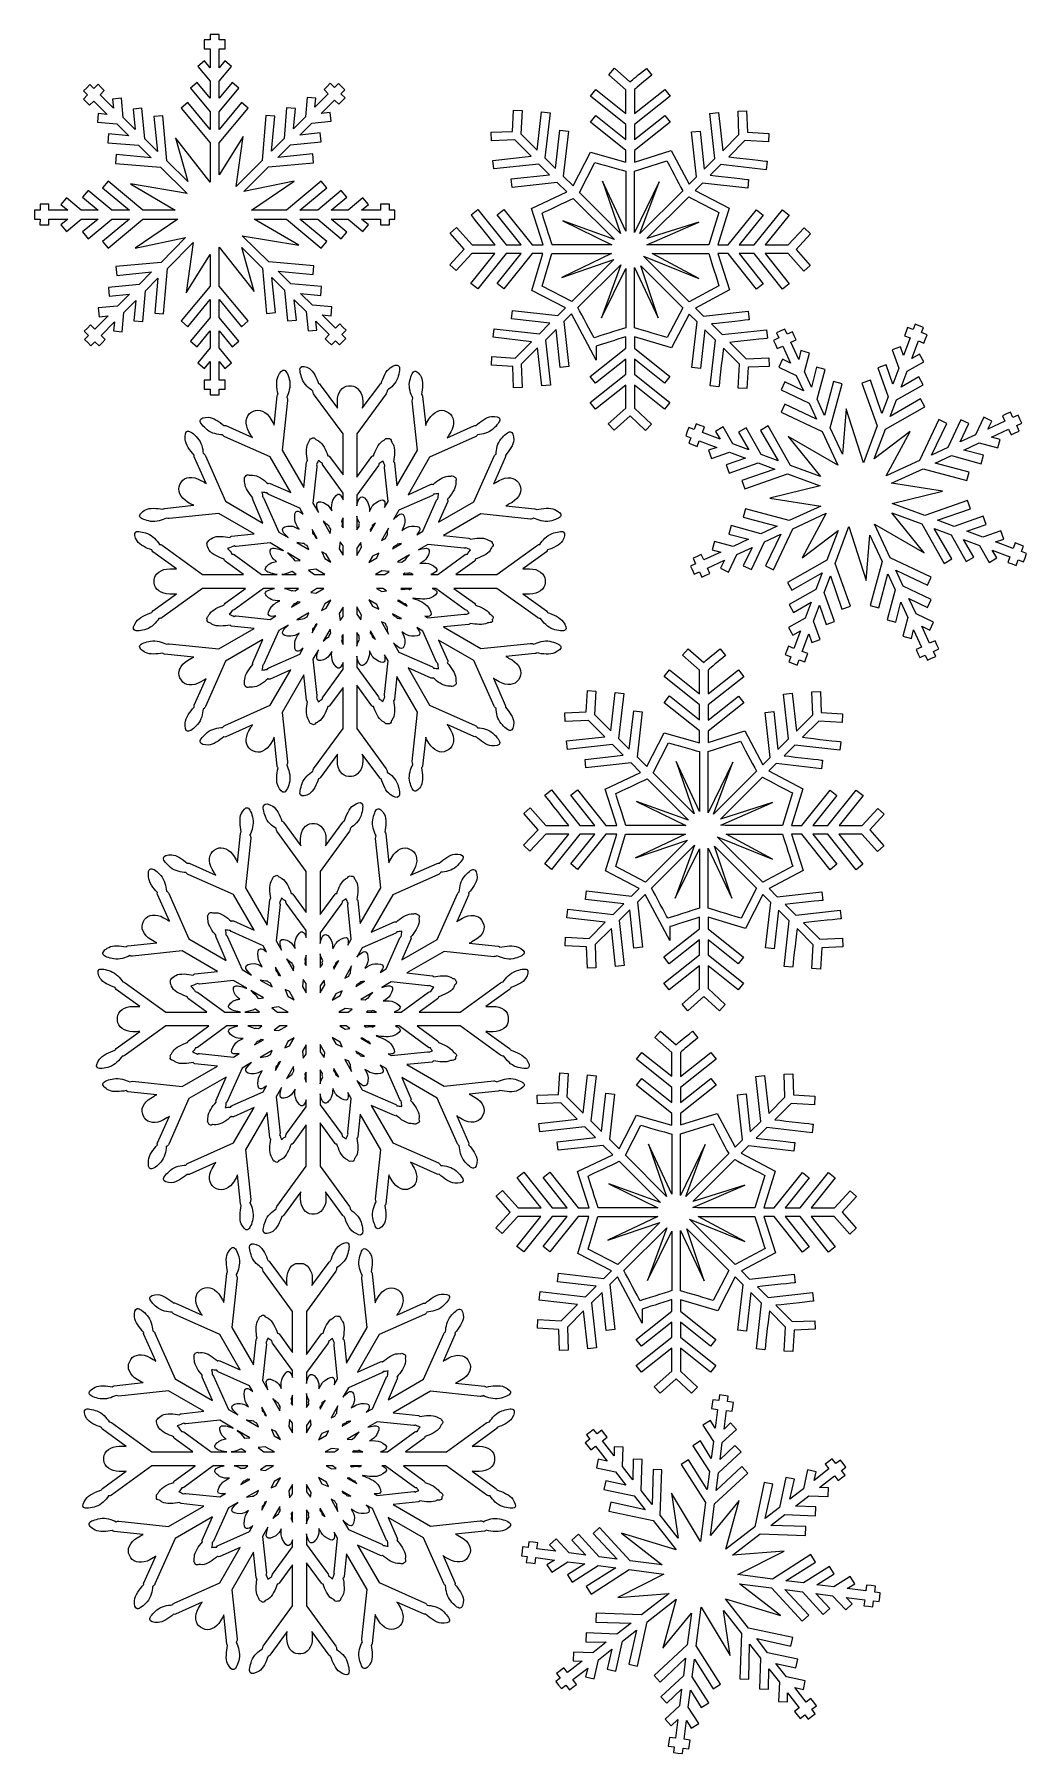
# Model space of a CAD drawing. Header units: centimetres. Extents: x -33.1 to -5.6, y 20.1 to 67.8.
import ezdxf

# ---------------------------------------------------------------- set-up
doc = ezdxf.new("R2010")
doc.units = ezdxf.units.CM
doc.header["$MEASUREMENT"] = 0
doc.layers.add('Layer 1', color=7, linetype='Continuous')

msp = doc.modelspace()

# ---------------------------------------------------------------- linework, layer by layer
at = {"layer": 'Layer 1', "color": 7, "lineweight": 0}
for points, knots in [([(-24.76113, 65.97955), (-24.76113, 65.97955), (-25.12957, 65.60753), (-25.12957, 65.60753), (-25.12957, 65.60753), (-25.12957, 65.60753), (-24.88061, 65.63686), (-24.88061, 65.63686), (-24.88061, 65.63686), (-24.88061, 65.63686), (-24.85822, 65.39045), (-24.85822, 65.39045), (-24.85822, 65.39045), (-24.85822, 65.39045), (-25.39374, 65.34138), (-25.39374, 65.34138), (-25.39374, 65.34138), (-25.39374, 65.34138), (-25.72547, 65.00692), (-25.72547, 65.00692), (-25.72547, 65.00692), (-25.72547, 65.00692), (-25.1604, 65.06622), (-25.1604, 65.06622), (-25.1604, 65.06622), (-25.1604, 65.06622), (-25.1383, 64.82054), (-25.1383, 64.82054), (-25.1383, 64.82054), (-25.1383, 64.82054), (-25.98781, 64.74211), (-25.98781, 64.74211), (-25.98781, 64.74211), (-25.98781, 64.74211), (-26.3368, 64.39057), (-26.3368, 64.39057), (-26.3368, 64.39057), (-26.3368, 64.39057), (-25.36858, 64.4877), (-25.36858, 64.4877), (-25.36858, 64.4877), (-25.36858, 64.4877), (-25.34629, 64.24181), (-25.34629, 64.24181), (-25.34629, 64.24181), (-25.34629, 64.24181), (-26.59837, 64.12705), (-26.59837, 64.12705), (-26.59837, 64.12705), (-26.59837, 64.12705), (-27.27954, 63.44021), (-27.27954, 63.44021), (-27.27954, 63.44021), (-27.27954, 63.44021), (-25.87966, 63.73319), (-25.87966, 63.73319), (-25.87966, 63.73319), (-25.87966, 63.73319), (-27.06576, 62.92548), (-27.06576, 62.92548), (-27.06576, 62.92548), (-27.06576, 62.92548), (-26.0978, 62.92548), (-26.0978, 62.92548), (-26.0978, 62.92548), (-26.0978, 62.92548), (-25.13453, 63.73319), (-25.13453, 63.73319), (-25.13453, 63.73319), (-25.13453, 63.73319), (-24.97585, 63.54375), (-24.97585, 63.54375), (-24.97585, 63.54375), (-24.97585, 63.54375), (-25.7267, 62.92548), (-25.7267, 62.92548), (-25.7267, 62.92548), (-25.7267, 62.92548), (-25.23071, 62.92548), (-25.23071, 62.92548), (-25.23071, 62.92548), (-25.23071, 62.92548), (-24.57752, 63.47421), (-24.57752, 63.47421), (-24.57752, 63.47421), (-24.57752, 63.47421), (-24.41834, 63.28477), (-24.41834, 63.28477), (-24.41834, 63.28477), (-24.41834, 63.28477), (-24.85822, 62.92548), (-24.85822, 62.92548), (-24.85822, 62.92548), (-24.85822, 62.92548), (-24.38722, 62.92548), (-24.38722, 62.92548), (-24.38722, 62.92548), (-24.38722, 62.92548), (-23.97585, 63.27098), (-23.97585, 63.27098), (-23.97585, 63.27098), (-23.97585, 63.27098), (-23.81655, 63.08195), (-23.81655, 63.08195), (-23.81655, 63.08195), (-23.81655, 63.08195), (-24.01225, 62.92548), (-24.01225, 62.92548), (-24.01225, 62.92548), (-24.01225, 62.92548), (-23.48855, 62.92548), (-23.48855, 62.92548), (-23.48855, 62.92548), (-23.48855, 62.92548), (-23.48855, 63.0904), (-23.48855, 63.0904), (-23.48855, 63.0904), (-23.48855, 63.0904), (-23.365, 63.0904), (-23.365, 63.0904), (-23.365, 63.0904), (-23.365, 63.0904), (-23.24176, 63.0904), (-23.24176, 63.0904), (-23.24176, 63.0904), (-23.24176, 63.0904), (-23.24176, 62.92548), (-23.24176, 62.92548), (-23.24176, 62.92548), (-23.24176, 62.92548), (-23.08663, 62.92548), (-23.08663, 62.92548), (-23.08663, 62.92548), (-23.08663, 62.92548), (-23.08663, 62.80219), (-23.08663, 62.80219), (-23.08663, 62.80219), (-23.08663, 62.80219), (-23.08663, 62.67874), (-23.08663, 62.67874), (-23.08663, 62.67874), (-23.08663, 62.67874), (-23.24176, 62.67874), (-23.24176, 62.67874), (-23.24176, 62.67874), (-23.24176, 62.67874), (-23.24176, 62.51388), (-23.24176, 62.51388), (-23.24176, 62.51388), (-23.24176, 62.51388), (-23.365, 62.51388), (-23.365, 62.51388), (-23.365, 62.51388), (-23.365, 62.51388), (-23.48855, 62.51388), (-23.48855, 62.51388), (-23.48855, 62.51388), (-23.48855, 62.51388), (-23.48855, 62.67874), (-23.48855, 62.67874), (-23.48855, 62.67874), (-23.48855, 62.67874), (-24.01225, 62.67874), (-24.01225, 62.67874), (-24.01225, 62.67874), (-24.01225, 62.67874), (-23.81655, 62.52212), (-23.81655, 62.52212), (-23.81655, 62.52212), (-23.81655, 62.52212), (-23.97585, 62.3327), (-23.97585, 62.3327), (-23.97585, 62.3327), (-23.97585, 62.3327), (-24.38722, 62.67874), (-24.38722, 62.67874), (-24.38722, 62.67874), (-24.38722, 62.67874), (-24.85822, 62.67874), (-24.85822, 62.67874), (-24.85822, 62.67874), (-24.85822, 62.67874), (-24.41834, 62.31899), (-24.41834, 62.31899), (-24.41834, 62.31899), (-24.41834, 62.31899), (-24.57752, 62.12996), (-24.57752, 62.12996), (-24.57752, 62.12996), (-24.57752, 62.12996), (-25.23071, 62.67874), (-25.23071, 62.67874), (-25.23071, 62.67874), (-25.23071, 62.67874), (-25.7267, 62.67874), (-25.7267, 62.67874), (-25.7267, 62.67874), (-25.7267, 62.67874), (-24.97585, 62.05994), (-24.97585, 62.05994), (-24.97585, 62.05994), (-24.97585, 62.05994), (-25.13453, 61.87042), (-25.13453, 61.87042), (-25.13453, 61.87042), (-25.13453, 61.87042), (-26.0978, 62.67874), (-26.0978, 62.67874), (-26.0978, 62.67874), (-26.0978, 62.67874), (-26.98763, 62.67874), (-26.98763, 62.67874), (-26.98763, 62.67874), (-26.98763, 62.67874), (-25.75475, 61.95353), (-25.75475, 61.95353), (-25.75475, 61.95353), (-25.75475, 61.95353), (-27.32045, 62.21601), (-27.32045, 62.21601), (-27.32045, 62.21601), (-27.32045, 62.21601), (-26.58716, 61.48931), (-26.58716, 61.48931), (-26.58716, 61.48931), (-26.58716, 61.48931), (-25.33464, 61.385), (-25.33464, 61.385), (-25.33464, 61.385), (-25.33464, 61.385), (-25.35514, 61.13828), (-25.35514, 61.13828), (-25.35514, 61.13828), (-25.35514, 61.13828), (-26.32358, 61.22815), (-26.32358, 61.22815), (-26.32358, 61.22815), (-26.32358, 61.22815), (-25.97209, 60.87906), (-25.97209, 60.87906), (-25.97209, 60.87906), (-25.97209, 60.87906), (-25.12148, 60.80774), (-25.12148, 60.80774), (-25.12148, 60.80774), (-25.12148, 60.80774), (-25.14231, 60.56189), (-25.14231, 60.56189), (-25.14231, 60.56189), (-25.14231, 60.56189), (-25.70743, 60.61665), (-25.70743, 60.61665), (-25.70743, 60.61665), (-25.70743, 60.61665), (-25.37292, 60.28517), (-25.37292, 60.28517), (-25.37292, 60.28517), (-25.37292, 60.28517), (-24.83722, 60.2399), (-24.83722, 60.2399), (-24.83722, 60.2399), (-24.83722, 60.2399), (-24.85805, 59.99429), (-24.85805, 59.99429), (-24.85805, 59.99429), (-24.85805, 59.99429), (-25.10652, 60.02058), (-25.10652, 60.02058), (-25.10652, 60.02058), (-25.10652, 60.02058), (-24.73496, 59.65199), (-24.73496, 59.65199), (-24.73496, 59.65199), (-24.73496, 59.65199), (-24.61921, 59.76931), (-24.61921, 59.76931), (-24.61921, 59.76931), (-24.61921, 59.76931), (-24.53132, 59.68209), (-24.53132, 59.68209), (-24.53132, 59.68209), (-24.53132, 59.68209), (-24.4437, 59.59489), (-24.4437, 59.59489), (-24.4437, 59.59489), (-24.4437, 59.59489), (-24.55962, 59.4781), (-24.55962, 59.4781), (-24.55962, 59.4781), (-24.55962, 59.4781), (-24.44963, 59.36881), (-24.44963, 59.36881), (-24.44963, 59.36881), (-24.44963, 59.36881), (-24.53691, 59.28106), (-24.53691, 59.28106), (-24.53691, 59.28106), (-24.53691, 59.28106), (-24.62343, 59.1934), (-24.62343, 59.1934), (-24.62343, 59.1934), (-24.62343, 59.1934), (-24.73357, 59.30221), (-24.73357, 59.30221), (-24.73357, 59.30221), (-24.73357, 59.30221), (-24.84979, 59.18491), (-24.84979, 59.18491), (-24.84979, 59.18491), (-24.84979, 59.18491), (-24.93725, 59.27274), (-24.93725, 59.27274), (-24.93725, 59.27274), (-24.93725, 59.27274), (-25.0253, 59.35964), (-25.0253, 59.35964), (-25.0253, 59.35964), (-25.0253, 59.35964), (-24.90908, 59.47632), (-24.90908, 59.47632), (-24.90908, 59.47632), (-24.90908, 59.47632), (-25.28081, 59.84523), (-25.28081, 59.84523), (-25.28081, 59.84523), (-25.28081, 59.84523), (-25.252, 59.59673), (-25.252, 59.59673), (-25.252, 59.59673), (-25.252, 59.59673), (-25.49785, 59.57373), (-25.49785, 59.57373), (-25.49785, 59.57373), (-25.49785, 59.57373), (-25.54687, 60.10966), (-25.54687, 60.10966), (-25.54687, 60.10966), (-25.54687, 60.10966), (-25.88154, 60.44131), (-25.88154, 60.44131), (-25.88154, 60.44131), (-25.88154, 60.44131), (-25.82212, 59.87588), (-25.82212, 59.87588), (-25.82212, 59.87588), (-25.82212, 59.87588), (-26.0681, 59.85364), (-26.0681, 59.85364), (-26.0681, 59.85364), (-26.0681, 59.85364), (-26.14606, 60.70347), (-26.14606, 60.70347), (-26.14606, 60.70347), (-26.14606, 60.70347), (-26.49816, 61.0524), (-26.49816, 61.0524), (-26.49816, 61.0524), (-26.49816, 61.0524), (-26.40059, 60.08407), (-26.40059, 60.08407), (-26.40059, 60.08407), (-26.40059, 60.08407), (-26.6469, 60.06165), (-26.6469, 60.06165), (-26.6469, 60.06165), (-26.6469, 60.06165), (-26.76111, 61.31397), (-26.76111, 61.31397), (-26.76111, 61.31397), (-26.76111, 61.31397), (-27.33773, 61.88474), (-27.33773, 61.88474), (-27.33773, 61.88474), (-27.33773, 61.88474), (-26.99497, 60.67033), (-26.99497, 60.67033), (-26.99497, 60.67033), (-26.99497, 60.67033), (-27.96257, 61.90169), (-27.96257, 61.90169), (-27.96257, 61.90169), (-27.96257, 61.90169), (-27.96257, 60.81309), (-27.96257, 60.81309), (-27.96257, 60.81309), (-27.96257, 60.81309), (-27.15476, 59.85036), (-27.15476, 59.85036), (-27.15476, 59.85036), (-27.15476, 59.85036), (-27.3444, 59.69135), (-27.3444, 59.69135), (-27.3444, 59.69135), (-27.3444, 59.69135), (-27.96257, 60.44224), (-27.96257, 60.44224), (-27.96257, 60.44224), (-27.96257, 60.44224), (-27.96257, 59.94631), (-27.96257, 59.94631), (-27.96257, 59.94631), (-27.96257, 59.94631), (-27.4143, 59.29288), (-27.4143, 59.29288), (-27.4143, 59.29288), (-27.4143, 59.29288), (-27.60362, 59.13387), (-27.60362, 59.13387), (-27.60362, 59.13387), (-27.60362, 59.13387), (-27.96257, 59.57373), (-27.96257, 59.57373), (-27.96257, 59.57373), (-27.96257, 59.57373), (-27.96257, 59.10282), (-27.96257, 59.10282), (-27.96257, 59.10282), (-27.96257, 59.10282), (-27.61733, 58.6916), (-27.61733, 58.6916), (-27.61733, 58.6916), (-27.61733, 58.6916), (-27.80684, 58.53191), (-27.80684, 58.53191), (-27.80684, 58.53191), (-27.80684, 58.53191), (-27.96257, 58.72762), (-27.96257, 58.72762), (-27.96257, 58.72762), (-27.96257, 58.72762), (-27.96257, 58.20421), (-27.96257, 58.20421), (-27.96257, 58.20421), (-27.96257, 58.20421), (-27.79846, 58.20421), (-27.79846, 58.20421), (-27.79846, 58.20421), (-27.79846, 58.20421), (-27.79846, 58.08083), (-27.79846, 58.08083), (-27.79846, 58.08083), (-27.79846, 58.08083), (-27.79846, 57.95713), (-27.79846, 57.95713), (-27.79846, 57.95713), (-27.79846, 57.95713), (-27.96257, 57.95713), (-27.96257, 57.95713), (-27.96257, 57.95713), (-27.96257, 57.95713), (-27.96257, 57.8024), (-27.96257, 57.8024), (-27.96257, 57.8024), (-27.96257, 57.8024), (-28.08644, 57.8024), (-28.08644, 57.8024), (-28.08644, 57.8024), (-28.08644, 57.8024), (-28.21012, 57.8024), (-28.21012, 57.8024), (-28.21012, 57.8024), (-28.21012, 57.8024), (-28.21012, 57.95713), (-28.21012, 57.95713), (-28.21012, 57.95713), (-28.21012, 57.95713), (-28.37492, 57.95713), (-28.37492, 57.95713), (-28.37492, 57.95713), (-28.37492, 57.95713), (-28.37492, 58.08083), (-28.37492, 58.08083), (-28.37492, 58.08083), (-28.37492, 58.08083), (-28.37492, 58.20421), (-28.37492, 58.20421), (-28.37492, 58.20421), (-28.37492, 58.20421), (-28.21012, 58.20421), (-28.21012, 58.20421), (-28.21012, 58.20421), (-28.21012, 58.20421), (-28.21012, 58.72762), (-28.21012, 58.72762), (-28.21012, 58.72762), (-28.21012, 58.72762), (-28.36636, 58.53191), (-28.36636, 58.53191), (-28.36636, 58.53191), (-28.36636, 58.53191), (-28.55556, 58.6916), (-28.55556, 58.6916), (-28.55556, 58.6916), (-28.55556, 58.6916), (-28.20999, 59.10282), (-28.20999, 59.10282), (-28.20999, 59.10282), (-28.20999, 59.10282), (-28.21012, 59.57373), (-28.21012, 59.57373), (-28.21012, 59.57373), (-28.21012, 59.57373), (-28.56954, 59.13387), (-28.56954, 59.13387), (-28.56954, 59.13387), (-28.56954, 59.13387), (-28.75874, 59.29288), (-28.75874, 59.29288), (-28.75874, 59.29288), (-28.75874, 59.29288), (-28.21012, 59.94631), (-28.21012, 59.94631), (-28.21012, 59.94631), (-28.21012, 59.94631), (-28.21012, 60.44224), (-28.21012, 60.44224), (-28.21012, 60.44224), (-28.21012, 60.44224), (-28.82909, 59.69135), (-28.82909, 59.69135), (-28.82909, 59.69135), (-28.82909, 59.69135), (-29.01795, 59.85036), (-29.01795, 59.85036), (-29.01795, 59.85036), (-29.01795, 59.85036), (-28.20999, 60.81309), (-28.20999, 60.81309), (-28.20999, 60.81309), (-28.20999, 60.81309), (-28.21012, 61.69633), (-28.21012, 61.69633), (-28.21012, 61.69633), (-28.21012, 61.69633), (-28.87483, 60.63574), (-28.87483, 60.63574), (-28.87483, 60.63574), (-28.87483, 60.63574), (-28.68176, 62.0267), (-28.68176, 62.0267), (-28.68176, 62.0267), (-28.68176, 62.0267), (-29.39883, 61.30276), (-29.39883, 61.30276), (-29.39883, 61.30276), (-29.39883, 61.30276), (-29.50357, 60.04992), (-29.50357, 60.04992), (-29.50357, 60.04992), (-29.50357, 60.04992), (-29.75018, 60.07038), (-29.75018, 60.07038), (-29.75018, 60.07038), (-29.75018, 60.07038), (-29.6604, 61.03924), (-29.6604, 61.03924), (-29.6604, 61.03924), (-29.6604, 61.03924), (-30.00986, 60.68762), (-30.00986, 60.68762), (-30.00986, 60.68762), (-30.00986, 60.68762), (-30.08053, 59.83699), (-30.08053, 59.83699), (-30.08053, 59.83699), (-30.08053, 59.83699), (-30.32698, 59.85807), (-30.32698, 59.85807), (-30.32698, 59.85807), (-30.32698, 59.85807), (-30.27187, 60.42296), (-30.27187, 60.42296), (-30.27187, 60.42296), (-30.27187, 60.42296), (-30.60375, 60.0889), (-30.60375, 60.0889), (-30.60375, 60.0889), (-30.60375, 60.0889), (-30.6486, 59.55301), (-30.6486, 59.55301), (-30.6486, 59.55301), (-30.6486, 59.55301), (-30.89457, 59.5731), (-30.89457, 59.5731), (-30.89457, 59.5731), (-30.89457, 59.5731), (-30.86797, 59.82236), (-30.86797, 59.82236), (-30.86797, 59.82236), (-30.86797, 59.82236), (-31.23641, 59.45103), (-31.23641, 59.45103), (-31.23641, 59.45103), (-31.23641, 59.45103), (-31.11956, 59.33491), (-31.11956, 59.33491), (-31.11956, 59.33491), (-31.11956, 59.33491), (-31.20637, 59.24707), (-31.20637, 59.24707), (-31.20637, 59.24707), (-31.20637, 59.24707), (-31.29318, 59.15906), (-31.29318, 59.15906), (-31.29318, 59.15906), (-31.29318, 59.15906), (-31.41036, 59.27528), (-31.41036, 59.27528), (-31.41036, 59.27528), (-31.41036, 59.27528), (-31.52005, 59.16516), (-31.52005, 59.16516), (-31.52005, 59.16516), (-31.52005, 59.16516), (-31.6075, 59.25221), (-31.6075, 59.25221), (-31.6075, 59.25221), (-31.6075, 59.25221), (-31.69527, 59.33924), (-31.69527, 59.33924), (-31.69527, 59.33924), (-31.69527, 59.33924), (-31.586, 59.44927), (-31.586, 59.44927), (-31.586, 59.44927), (-31.586, 59.44927), (-31.70305, 59.56532), (-31.70305, 59.56532), (-31.70305, 59.56532), (-31.70305, 59.56532), (-31.61606, 59.65262), (-31.61606, 59.65262), (-31.61606, 59.65262), (-31.61606, 59.65262), (-31.52876, 59.74092), (-31.52876, 59.74092), (-31.52876, 59.74092), (-31.52876, 59.74092), (-31.41175, 59.62479), (-31.41175, 59.62479), (-31.41175, 59.62479), (-31.41175, 59.62479), (-31.04316, 59.9963), (-31.04316, 59.9963), (-31.04316, 59.9963), (-31.04316, 59.9963), (-31.29211, 59.96753), (-31.29211, 59.96753), (-31.29211, 59.96753), (-31.29211, 59.96753), (-31.31465, 60.21329), (-31.31465, 60.21329), (-31.31465, 60.21329), (-31.31465, 60.21329), (-30.77851, 60.26276), (-30.77851, 60.26276), (-30.77851, 60.26276), (-30.77851, 60.26276), (-30.44726, 60.59708), (-30.44726, 60.59708), (-30.44726, 60.59708), (-30.44726, 60.59708), (-31.01251, 60.53778), (-31.01251, 60.53778), (-31.01251, 60.53778), (-31.01251, 60.53778), (-31.03461, 60.78393), (-31.03461, 60.78393), (-31.03461, 60.78393), (-31.03461, 60.78393), (-30.18508, 60.86154), (-30.18508, 60.86154), (-30.18508, 60.86154), (-30.18508, 60.86154), (-29.8356, 61.21376), (-29.8356, 61.21376), (-29.8356, 61.21376), (-29.8356, 61.21376), (-30.80462, 61.11635), (-30.80462, 61.11635), (-30.80462, 61.11635), (-30.80462, 61.11635), (-30.82689, 61.36226), (-30.82689, 61.36226), (-30.82689, 61.36226), (-30.82689, 61.36226), (-29.57501, 61.47671), (-29.57501, 61.47671), (-29.57501, 61.47671), (-29.57501, 61.47671), (-28.89347, 62.16349), (-28.89347, 62.16349), (-28.89347, 62.16349), (-28.89347, 62.16349), (-30.29289, 61.87042), (-30.29289, 61.87042), (-30.29289, 61.87042), (-30.29289, 61.87042), (-29.10729, 62.67874), (-29.10729, 62.67874), (-29.10729, 62.67874), (-29.10729, 62.67874), (-30.07521, 62.67874), (-30.07521, 62.67874), (-30.07521, 62.67874), (-30.07521, 62.67874), (-31.03834, 61.87042), (-31.03834, 61.87042), (-31.03834, 61.87042), (-31.03834, 61.87042), (-31.19688, 62.05994), (-31.19688, 62.05994), (-31.19688, 62.05994), (-31.19688, 62.05994), (-30.44645, 62.67874), (-30.44645, 62.67874), (-30.44645, 62.67874), (-30.44645, 62.67874), (-30.94217, 62.67874), (-30.94217, 62.67874), (-30.94217, 62.67874), (-30.94217, 62.67874), (-31.59549, 62.12996), (-31.59549, 62.12996), (-31.59549, 62.12996), (-31.59549, 62.12996), (-31.75438, 62.31945), (-31.75438, 62.31945), (-31.75438, 62.31945), (-31.75438, 62.31945), (-31.31465, 62.67874), (-31.31465, 62.67874), (-31.31465, 62.67874), (-31.31465, 62.67874), (-31.78582, 62.67874), (-31.78582, 62.67874), (-31.78582, 62.67874), (-31.78582, 62.67874), (-32.1972, 62.3327), (-32.1972, 62.3327), (-32.1972, 62.3327), (-32.1972, 62.3327), (-32.35642, 62.52212), (-32.35642, 62.52212), (-32.35642, 62.52212), (-32.35642, 62.52212), (-32.16091, 62.67874), (-32.16091, 62.67874), (-32.16091, 62.67874), (-32.16091, 62.67874), (-32.68425, 62.67874), (-32.68425, 62.67874), (-32.68425, 62.67874), (-32.68425, 62.67874), (-32.68425, 62.51388), (-32.68425, 62.51388), (-32.68425, 62.51388), (-32.68425, 62.51388), (-32.80813, 62.51388), (-32.80813, 62.51388), (-32.80813, 62.51388), (-32.80813, 62.51388), (-32.9315, 62.51388), (-32.9315, 62.51388), (-32.9315, 62.51388), (-32.9315, 62.51388), (-32.93103, 62.67874), (-32.93103, 62.67874), (-32.93103, 62.67874), (-32.93103, 62.67874), (-33.08662, 62.67874), (-33.08662, 62.67874), (-33.08662, 62.67874), (-33.08662, 62.67874), (-33.08662, 62.80219), (-33.08662, 62.80219), (-33.08662, 62.80219), (-33.08662, 62.80219), (-33.08662, 62.92548), (-33.08662, 62.92548), (-33.08662, 62.92548), (-33.08662, 62.92548), (-32.93103, 62.92548), (-32.93103, 62.92548), (-32.93103, 62.92548), (-32.93103, 62.92548), (-32.93103, 63.0904), (-32.93103, 63.0904), (-32.93103, 63.0904), (-32.93103, 63.0904), (-32.80813, 63.0904), (-32.80813, 63.0904), (-32.80813, 63.0904), (-32.80813, 63.0904), (-32.68425, 63.0904), (-32.68425, 63.0904), (-32.68425, 63.0904), (-32.68425, 63.0904), (-32.68425, 62.92548), (-32.68425, 62.92548), (-32.68425, 62.92548), (-32.68425, 62.92548), (-32.16091, 62.92548), (-32.16091, 62.92548), (-32.16091, 62.92548), (-32.16091, 62.92548), (-32.35642, 63.08195), (-32.35642, 63.08195), (-32.35642, 63.08195), (-32.35642, 63.08195), (-32.1972, 63.27098), (-32.1972, 63.27098), (-32.1972, 63.27098), (-32.1972, 63.27098), (-31.78582, 62.92548), (-31.78582, 62.92548), (-31.78582, 62.92548), (-31.78582, 62.92548), (-31.31465, 62.92548), (-31.31465, 62.92548), (-31.31465, 62.92548), (-31.31465, 62.92548), (-31.75438, 63.28477), (-31.75438, 63.28477), (-31.75438, 63.28477), (-31.75438, 63.28477), (-31.59549, 63.47421), (-31.59549, 63.47421), (-31.59549, 63.47421), (-31.59549, 63.47421), (-30.94217, 62.92548), (-30.94217, 62.92548), (-30.94217, 62.92548), (-30.94217, 62.92548), (-30.44645, 62.92548), (-30.44645, 62.92548), (-30.44645, 62.92548), (-30.44645, 62.92548), (-31.19688, 63.54405), (-31.19688, 63.54405), (-31.19688, 63.54405), (-31.19688, 63.54405), (-31.03834, 63.73319), (-31.03834, 63.73319), (-31.03834, 63.73319), (-31.03834, 63.73319), (-30.07521, 62.92548), (-30.07521, 62.92548), (-30.07521, 62.92548), (-30.07521, 62.92548), (-29.18522, 62.92548), (-29.18522, 62.92548), (-29.18522, 62.92548), (-29.18522, 62.92548), (-30.41845, 63.65097), (-30.41845, 63.65097), (-30.41845, 63.65097), (-30.41845, 63.65097), (-28.85243, 63.38745), (-28.85243, 63.38745), (-28.85243, 63.38745), (-28.85243, 63.38745), (-29.58602, 64.11483), (-29.58602, 64.11483), (-29.58602, 64.11483), (-29.58602, 64.11483), (-30.83857, 64.21911), (-30.83857, 64.21911), (-30.83857, 64.21911), (-30.83857, 64.21911), (-30.8177, 64.46548), (-30.8177, 64.46548), (-30.8177, 64.46548), (-30.8177, 64.46548), (-29.84913, 64.376), (-29.84913, 64.376), (-29.84913, 64.376), (-29.84913, 64.376), (-30.20065, 64.72499), (-30.20065, 64.72499), (-30.20065, 64.72499), (-30.20065, 64.72499), (-31.0514, 64.79596), (-31.0514, 64.79596), (-31.0514, 64.79596), (-31.0514, 64.79596), (-31.03071, 65.0424), (-31.03071, 65.0424), (-31.03071, 65.0424), (-31.03071, 65.0424), (-30.46512, 64.98757), (-30.46512, 64.98757), (-30.46512, 64.98757), (-30.46512, 64.98757), (-30.7998, 65.31895), (-30.7998, 65.31895), (-30.7998, 65.31895), (-30.7998, 65.31895), (-31.33568, 65.3638), (-31.33568, 65.3638), (-31.33568, 65.3638), (-31.33568, 65.3638), (-31.31511, 65.61017), (-31.31511, 65.61017), (-31.31511, 65.61017), (-31.31511, 65.61017), (-31.06619, 65.58348), (-31.06619, 65.58348), (-31.06619, 65.58348), (-31.06619, 65.58348), (-31.43758, 65.95213), (-31.43758, 65.95213), (-31.43758, 65.95213), (-31.43758, 65.95213), (-31.55395, 65.83521), (-31.55395, 65.83521), (-31.55395, 65.83521), (-31.55395, 65.83521), (-31.64172, 65.92184), (-31.64172, 65.92184), (-31.64172, 65.92184), (-31.64172, 65.92184), (-31.72934, 66.00908), (-31.72934, 66.00908), (-31.72934, 66.00908), (-31.72934, 66.00908), (-31.61325, 66.12625), (-31.61325, 66.12625), (-31.61325, 66.12625), (-31.61325, 66.12625), (-31.72357, 66.23524), (-31.72357, 66.23524), (-31.72357, 66.23524), (-31.72357, 66.23524), (-31.63627, 66.3231), (-31.63627, 66.3231), (-31.63627, 66.3231), (-31.63627, 66.3231), (-31.54946, 66.41082), (-31.54946, 66.41082), (-31.54946, 66.41082), (-31.54946, 66.41082), (-31.43947, 66.30124), (-31.43947, 66.30124), (-31.43947, 66.30124), (-31.43947, 66.30124), (-31.32259, 66.4183), (-31.32259, 66.4183), (-31.32259, 66.4183), (-31.32259, 66.4183), (-31.23578, 66.33155), (-31.23578, 66.33155), (-31.23578, 66.33155), (-31.23578, 66.33155), (-31.14742, 66.24435), (-31.14742, 66.24435), (-31.14742, 66.24435), (-31.14742, 66.24435), (-31.26378, 66.12735), (-31.26378, 66.12735), (-31.26378, 66.12735), (-31.26378, 66.12735), (-30.8921, 65.75906), (-30.8921, 65.75906), (-30.8921, 65.75906), (-30.8921, 65.75906), (-30.92103, 66.00762), (-30.92103, 66.00762), (-30.92103, 66.00762), (-30.92103, 66.00762), (-30.67489, 66.03001), (-30.67489, 66.03001), (-30.67489, 66.03001), (-30.67489, 66.03001), (-30.62617, 65.49455), (-30.62617, 65.49455), (-30.62617, 65.49455), (-30.62617, 65.49455), (-30.29102, 65.16281), (-30.29102, 65.16281), (-30.29102, 65.16281), (-30.29102, 65.16281), (-30.35062, 65.72794), (-30.35062, 65.72794), (-30.35062, 65.72794), (-30.35062, 65.72794), (-30.10447, 65.75043), (-30.10447, 65.75043), (-30.10447, 65.75043), (-30.10447, 65.75043), (-30.02683, 64.90074), (-30.02683, 64.90074), (-30.02683, 64.90074), (-30.02683, 64.90074), (-29.67489, 64.55153), (-29.67489, 64.55153), (-29.67489, 64.55153), (-29.67489, 64.55153), (-29.77215, 65.51992), (-29.77215, 65.51992), (-29.77215, 65.51992), (-29.77215, 65.51992), (-29.52645, 65.54185), (-29.52645, 65.54185), (-29.52645, 65.54185), (-29.52645, 65.54185), (-29.4118, 64.29043), (-29.4118, 64.29043), (-29.4118, 64.29043), (-29.4118, 64.29043), (-28.8356, 63.71939), (-28.8356, 63.71939), (-28.8356, 63.71939), (-28.8356, 63.71939), (-29.17808, 64.93381), (-29.17808, 64.93381), (-29.17808, 64.93381), (-29.17808, 64.93381), (-28.21012, 63.70213), (-28.21012, 63.70213), (-28.21012, 63.70213), (-28.21012, 63.70213), (-28.21012, 64.79096), (-28.21012, 64.79096), (-28.21012, 64.79096), (-28.21012, 64.79096), (-29.01795, 65.7537), (-29.01795, 65.7537), (-29.01795, 65.7537), (-29.01795, 65.7537), (-28.82846, 65.91277), (-28.82846, 65.91277), (-28.82846, 65.91277), (-28.82846, 65.91277), (-28.21012, 65.16157), (-28.21012, 65.16157), (-28.21012, 65.16157), (-28.21012, 65.16157), (-28.21012, 65.65737), (-28.21012, 65.65737), (-28.21012, 65.65737), (-28.21012, 65.65737), (-28.75874, 66.31086), (-28.75874, 66.31086), (-28.75874, 66.31086), (-28.75874, 66.31086), (-28.56894, 66.46989), (-28.56894, 66.46989), (-28.56894, 66.46989), (-28.56894, 66.46989), (-28.21012, 66.03001), (-28.21012, 66.03001), (-28.21012, 66.03001), (-28.21012, 66.03001), (-28.21012, 66.5013), (-28.21012, 66.5013), (-28.21012, 66.5013), (-28.21012, 66.5013), (-28.55556, 66.91294), (-28.55556, 66.91294), (-28.55556, 66.91294), (-28.55556, 66.91294), (-28.36636, 67.07196), (-28.36636, 67.07196), (-28.36636, 67.07196), (-28.36636, 67.07196), (-28.21012, 66.87638), (-28.21012, 66.87638), (-28.21012, 66.87638), (-28.21012, 66.87638), (-28.21012, 67.39956), (-28.21012, 67.39956), (-28.21012, 67.39956), (-28.21012, 67.39956), (-28.37492, 67.39956), (-28.37492, 67.39956), (-28.37492, 67.39956), (-28.37492, 67.39956), (-28.37492, 67.52355), (-28.37492, 67.52355), (-28.37492, 67.52355), (-28.37492, 67.52355), (-28.37492, 67.64693), (-28.37492, 67.64693), (-28.37492, 67.64693), (-28.37492, 67.64693), (-28.21012, 67.64693), (-28.21012, 67.64693), (-28.21012, 67.64693), (-28.21012, 67.64693), (-28.21012, 67.80177), (-28.21012, 67.80177), (-28.21012, 67.80177), (-28.21012, 67.80177), (-28.08644, 67.80177), (-28.08644, 67.80177), (-28.08644, 67.80177), (-28.08644, 67.80177), (-27.96257, 67.80177), (-27.96257, 67.80177), (-27.96257, 67.80177), (-27.96257, 67.80177), (-27.96257, 67.64693), (-27.96257, 67.64693), (-27.96257, 67.64693), (-27.96257, 67.64693), (-27.79846, 67.64693), (-27.79846, 67.64693), (-27.79846, 67.64693), (-27.79846, 67.64693), (-27.79846, 67.52355), (-27.79846, 67.52355), (-27.79846, 67.52355), (-27.79846, 67.52355), (-27.79846, 67.39956), (-27.79846, 67.39956), (-27.79846, 67.39956), (-27.79846, 67.39956), (-27.96257, 67.39956), (-27.96257, 67.39956), (-27.96257, 67.39956), (-27.96257, 67.39956), (-27.96257, 66.87638), (-27.96257, 66.87638), (-27.96257, 66.87638), (-27.96257, 66.87638), (-27.80684, 67.07196), (-27.80684, 67.07196), (-27.80684, 67.07196), (-27.80684, 67.07196), (-27.61733, 66.91294), (-27.61733, 66.91294), (-27.61733, 66.91294), (-27.61733, 66.91294), (-27.96291, 66.5013), (-27.96291, 66.5013), (-27.96291, 66.5013), (-27.96291, 66.5013), (-27.96257, 66.03001), (-27.96257, 66.03001), (-27.96257, 66.03001), (-27.96257, 66.03001), (-27.60362, 66.47044), (-27.60362, 66.47044), (-27.60362, 66.47044), (-27.60362, 66.47044), (-27.4143, 66.31086), (-27.4143, 66.31086), (-27.4143, 66.31086), (-27.4143, 66.31086), (-27.96257, 65.65737), (-27.96257, 65.65737), (-27.96257, 65.65737), (-27.96257, 65.65737), (-27.96257, 65.16157), (-27.96257, 65.16157), (-27.96257, 65.16157), (-27.96257, 65.16157), (-27.3444, 65.91277), (-27.3444, 65.91277), (-27.3444, 65.91277), (-27.3444, 65.91277), (-27.15476, 65.7537), (-27.15476, 65.7537), (-27.15476, 65.7537), (-27.15476, 65.7537), (-27.96291, 64.79096), (-27.96291, 64.79096), (-27.96291, 64.79096), (-27.96291, 64.79096), (-27.96257, 63.90749), (-27.96257, 63.90749), (-27.96257, 63.90749), (-27.96257, 63.90749), (-27.29821, 64.9679), (-27.29821, 64.9679), (-27.29821, 64.9679), (-27.29821, 64.9679), (-27.49145, 63.57735), (-27.49145, 63.57735), (-27.49145, 63.57735), (-27.49145, 63.57735), (-26.77384, 64.30164), (-26.77384, 64.30164), (-26.77384, 64.30164), (-26.77384, 64.30164), (-26.66963, 65.55405), (-26.66963, 65.55405), (-26.66963, 65.55405), (-26.66963, 65.55405), (-26.42285, 65.53306), (-26.42285, 65.53306), (-26.42285, 65.53306), (-26.42285, 65.53306), (-26.51214, 64.56456), (-26.51214, 64.56456), (-26.51214, 64.56456), (-26.51214, 64.56456), (-26.16346, 64.91661), (-26.16346, 64.91661), (-26.16346, 64.91661), (-26.16346, 64.91661), (-26.0922, 65.76707), (-26.0922, 65.76707), (-26.0922, 65.76707), (-26.0922, 65.76707), (-25.84606, 65.74624), (-25.84606, 65.74624), (-25.84606, 65.74624), (-25.84606, 65.74624), (-25.90099, 65.1808), (-25.90099, 65.1808), (-25.90099, 65.1808), (-25.90099, 65.1808), (-25.56911, 65.51539), (-25.56911, 65.51539), (-25.56911, 65.51539), (-25.56911, 65.51539), (-25.52447, 66.05134), (-25.52447, 66.05134), (-25.52447, 66.05134), (-25.52447, 66.05134), (-25.27829, 66.03001), (-25.27829, 66.03001), (-25.27829, 66.03001), (-25.27829, 66.03001), (-25.30492, 65.78179), (-25.30492, 65.78179), (-25.30492, 65.78179), (-25.30492, 65.78179), (-24.93618, 66.15341), (-24.93618, 66.15341), (-24.93618, 66.15341), (-24.93618, 66.15341), (-25.05318, 66.26925), (-25.05318, 66.26925), (-25.05318, 66.26925), (-25.05318, 66.26925), (-24.96649, 66.35717), (-24.96649, 66.35717), (-24.96649, 66.35717), (-24.96649, 66.35717), (-24.87968, 66.44489), (-24.87968, 66.44489), (-24.87968, 66.44489), (-24.87968, 66.44489), (-24.76238, 66.32907), (-24.76238, 66.32907), (-24.76238, 66.32907), (-24.76238, 66.32907), (-24.65298, 66.43885), (-24.65298, 66.43885), (-24.65298, 66.43885), (-24.65298, 66.43885), (-24.56555, 66.3518), (-24.56555, 66.3518), (-24.56555, 66.3518), (-24.56555, 66.3518), (-24.4778, 66.26522), (-24.4778, 66.26522), (-24.4778, 66.26522), (-24.4778, 66.26522), (-24.58701, 66.15502), (-24.58701, 66.15502), (-24.58701, 66.15502), (-24.58701, 66.15502), (-24.47016, 66.03865), (-24.47016, 66.03865), (-24.47016, 66.03865), (-24.47016, 66.03865), (-24.55714, 65.95108), (-24.55714, 65.95108), (-24.55714, 65.95108), (-24.55714, 65.95108), (-24.64413, 65.86337), (-24.64413, 65.86337), (-24.64413, 65.86337), (-24.64413, 65.86337), (-24.76113, 65.97955), (-24.76113, 65.97955)], [0, 0, 0, 0, 0.00311526, 0.00311526, 0.00311526, 0.00311526, 0.00623053, 0.00623053, 0.00623053, 0.00623053, 0.00934579, 0.00934579, 0.00934579, 0.00934579, 0.01246106, 0.01246106, 0.01246106, 0.01246106, 0.01557632, 0.01557632, 0.01557632, 0.01557632, 0.01869159, 0.01869159, 0.01869159, 0.01869159, 0.02180685, 0.02180685, 0.02180685, 0.02180685, 0.02492212, 0.02492212, 0.02492212, 0.02492212, 0.02803738, 0.02803738, 0.02803738, 0.02803738, 0.03115265, 0.03115265, 0.03115265, 0.03115265, 0.03426791, 0.03426791, 0.03426791, 0.03426791, 0.03738318, 0.03738318, 0.03738318, 0.03738318, 0.04049844, 0.04049844, 0.04049844, 0.04049844, 0.04361371, 0.04361371, 0.04361371, 0.04361371, 0.04672897, 0.04672897, 0.04672897, 0.04672897, 0.04984424, 0.04984424, 0.04984424, 0.04984424, 0.0529595, 0.0529595, 0.0529595, 0.0529595, 0.05607477, 0.05607477, 0.05607477, 0.05607477, 0.05919003, 0.05919003, 0.05919003, 0.05919003, 0.0623053, 0.0623053, 0.0623053, 0.0623053, 0.06542056, 0.06542056, 0.06542056, 0.06542056, 0.06853583, 0.06853583, 0.06853583, 0.06853583, 0.07165109, 0.07165109, 0.07165109, 0.07165109, 0.07476636, 0.07476636, 0.07476636, 0.07476636, 0.07788162, 0.07788162, 0.07788162, 0.07788162, 0.08099688, 0.08099688, 0.08099688, 0.08099688, 0.08411215, 0.08411215, 0.08411215, 0.08411215, 0.08722741, 0.08722741, 0.08722741, 0.08722741, 0.09034268, 0.09034268, 0.09034268, 0.09034268, 0.09345794, 0.09345794, 0.09345794, 0.09345794, 0.09657321, 0.09657321, 0.09657321, 0.09657321, 0.09968847, 0.09968847, 0.09968847, 0.09968847, 0.10280374, 0.10280374, 0.10280374, 0.10280374, 0.105919, 0.105919, 0.105919, 0.105919, 0.10903427, 0.10903427, 0.10903427, 0.10903427, 0.11214953, 0.11214953, 0.11214953, 0.11214953, 0.1152648, 0.1152648, 0.1152648, 0.1152648, 0.11838006, 0.11838006, 0.11838006, 0.11838006, 0.12149533, 0.12149533, 0.12149533, 0.12149533, 0.12461059, 0.12461059, 0.12461059, 0.12461059, 0.12772586, 0.12772586, 0.12772586, 0.12772586, 0.13084112, 0.13084112, 0.13084112, 0.13084112, 0.13395639, 0.13395639, 0.13395639, 0.13395639, 0.13707165, 0.13707165, 0.13707165, 0.13707165, 0.14018692, 0.14018692, 0.14018692, 0.14018692, 0.14330218, 0.14330218, 0.14330218, 0.14330218, 0.14641745, 0.14641745, 0.14641745, 0.14641745, 0.14953271, 0.14953271, 0.14953271, 0.14953271, 0.15264798, 0.15264798, 0.15264798, 0.15264798, 0.15576324, 0.15576324, 0.15576324, 0.15576324, 0.1588785, 0.1588785, 0.1588785, 0.1588785, 0.16199377, 0.16199377, 0.16199377, 0.16199377, 0.16510903, 0.16510903, 0.16510903, 0.16510903, 0.1682243, 0.1682243, 0.1682243, 0.1682243, 0.17133956, 0.17133956, 0.17133956, 0.17133956, 0.17445483, 0.17445483, 0.17445483, 0.17445483, 0.17757009, 0.17757009, 0.17757009, 0.17757009, 0.18068536, 0.18068536, 0.18068536, 0.18068536, 0.18380062, 0.18380062, 0.18380062, 0.18380062, 0.18691589, 0.18691589, 0.18691589, 0.18691589, 0.19003115, 0.19003115, 0.19003115, 0.19003115, 0.19314642, 0.19314642, 0.19314642, 0.19314642, 0.19626168, 0.19626168, 0.19626168, 0.19626168, 0.19937695, 0.19937695, 0.19937695, 0.19937695, 0.20249221, 0.20249221, 0.20249221, 0.20249221, 0.20560748, 0.20560748, 0.20560748, 0.20560748, 0.20872274, 0.20872274, 0.20872274, 0.20872274, 0.21183801, 0.21183801, 0.21183801, 0.21183801, 0.21495327, 0.21495327, 0.21495327, 0.21495327, 0.21806854, 0.21806854, 0.21806854, 0.21806854, 0.2211838, 0.2211838, 0.2211838, 0.2211838, 0.22429907, 0.22429907, 0.22429907, 0.22429907, 0.22741433, 0.22741433, 0.22741433, 0.22741433, 0.2305296, 0.2305296, 0.2305296, 0.2305296, 0.23364486, 0.23364486, 0.23364486, 0.23364486, 0.23676012, 0.23676012, 0.23676012, 0.23676012, 0.23987539, 0.23987539, 0.23987539, 0.23987539, 0.24299065, 0.24299065, 0.24299065, 0.24299065, 0.24610592, 0.24610592, 0.24610592, 0.24610592, 0.24922118, 0.24922118, 0.24922118, 0.24922118, 0.25233645, 0.25233645, 0.25233645, 0.25233645, 0.25545171, 0.25545171, 0.25545171, 0.25545171, 0.25856698, 0.25856698, 0.25856698, 0.25856698, 0.26168224, 0.26168224, 0.26168224, 0.26168224, 0.26479751, 0.26479751, 0.26479751, 0.26479751, 0.26791277, 0.26791277, 0.26791277, 0.26791277, 0.27102804, 0.27102804, 0.27102804, 0.27102804, 0.2741433, 0.2741433, 0.2741433, 0.2741433, 0.27725857, 0.27725857, 0.27725857, 0.27725857, 0.28037383, 0.28037383, 0.28037383, 0.28037383, 0.2834891, 0.2834891, 0.2834891, 0.2834891, 0.28660436, 0.28660436, 0.28660436, 0.28660436, 0.28971963, 0.28971963, 0.28971963, 0.28971963, 0.29283489, 0.29283489, 0.29283489, 0.29283489, 0.29595016, 0.29595016, 0.29595016, 0.29595016, 0.29906542, 0.29906542, 0.29906542, 0.29906542, 0.30218069, 0.30218069, 0.30218069, 0.30218069, 0.30529595, 0.30529595, 0.30529595, 0.30529595, 0.30841121, 0.30841121, 0.30841121, 0.30841121, 0.31152648, 0.31152648, 0.31152648, 0.31152648, 0.31464174, 0.31464174, 0.31464174, 0.31464174, 0.31775701, 0.31775701, 0.31775701, 0.31775701, 0.32087227, 0.32087227, 0.32087227, 0.32087227, 0.32398754, 0.32398754, 0.32398754, 0.32398754, 0.3271028, 0.3271028, 0.3271028, 0.3271028, 0.33021807, 0.33021807, 0.33021807, 0.33021807, 0.33333333, 0.33333333, 0.33333333, 0.33333333, 0.3364486, 0.3364486, 0.3364486, 0.3364486, 0.33956386, 0.33956386, 0.33956386, 0.33956386, 0.34267913, 0.34267913, 0.34267913, 0.34267913, 0.34579439, 0.34579439, 0.34579439, 0.34579439, 0.34890966, 0.34890966, 0.34890966, 0.34890966, 0.35202492, 0.35202492, 0.35202492, 0.35202492, 0.35514019, 0.35514019, 0.35514019, 0.35514019, 0.35825545, 0.35825545, 0.35825545, 0.35825545, 0.36137072, 0.36137072, 0.36137072, 0.36137072, 0.36448598, 0.36448598, 0.36448598, 0.36448598, 0.36760125, 0.36760125, 0.36760125, 0.36760125, 0.37071651, 0.37071651, 0.37071651, 0.37071651, 0.37383178, 0.37383178, 0.37383178, 0.37383178, 0.37694704, 0.37694704, 0.37694704, 0.37694704, 0.38006231, 0.38006231, 0.38006231, 0.38006231, 0.38317757, 0.38317757, 0.38317757, 0.38317757, 0.38629283, 0.38629283, 0.38629283, 0.38629283, 0.3894081, 0.3894081, 0.3894081, 0.3894081, 0.39252336, 0.39252336, 0.39252336, 0.39252336, 0.39563863, 0.39563863, 0.39563863, 0.39563863, 0.39875389, 0.39875389, 0.39875389, 0.39875389, 0.40186916, 0.40186916, 0.40186916, 0.40186916, 0.40498442, 0.40498442, 0.40498442, 0.40498442, 0.40809969, 0.40809969, 0.40809969, 0.40809969, 0.41121495, 0.41121495, 0.41121495, 0.41121495, 0.41433022, 0.41433022, 0.41433022, 0.41433022, 0.41744548, 0.41744548, 0.41744548, 0.41744548, 0.42056075, 0.42056075, 0.42056075, 0.42056075, 0.42367601, 0.42367601, 0.42367601, 0.42367601, 0.42679128, 0.42679128, 0.42679128, 0.42679128, 0.42990654, 0.42990654, 0.42990654, 0.42990654, 0.43302181, 0.43302181, 0.43302181, 0.43302181, 0.43613707, 0.43613707, 0.43613707, 0.43613707, 0.43925234, 0.43925234, 0.43925234, 0.43925234, 0.4423676, 0.4423676, 0.4423676, 0.4423676, 0.44548287, 0.44548287, 0.44548287, 0.44548287, 0.44859813, 0.44859813, 0.44859813, 0.44859813, 0.4517134, 0.4517134, 0.4517134, 0.4517134, 0.45482866, 0.45482866, 0.45482866, 0.45482866, 0.45794393, 0.45794393, 0.45794393, 0.45794393, 0.46105919, 0.46105919, 0.46105919, 0.46105919, 0.46417445, 0.46417445, 0.46417445, 0.46417445, 0.46728972, 0.46728972, 0.46728972, 0.46728972, 0.47040498, 0.47040498, 0.47040498, 0.47040498, 0.47352025, 0.47352025, 0.47352025, 0.47352025, 0.47663551, 0.47663551, 0.47663551, 0.47663551, 0.47975078, 0.47975078, 0.47975078, 0.47975078, 0.48286604, 0.48286604, 0.48286604, 0.48286604, 0.48598131, 0.48598131, 0.48598131, 0.48598131, 0.48909657, 0.48909657, 0.48909657, 0.48909657, 0.49221184, 0.49221184, 0.49221184, 0.49221184, 0.4953271, 0.4953271, 0.4953271, 0.4953271, 0.49844237, 0.49844237, 0.49844237, 0.49844237, 0.50155763, 0.50155763, 0.50155763, 0.50155763, 0.5046729, 0.5046729, 0.5046729, 0.5046729, 0.50778816, 0.50778816, 0.50778816, 0.50778816, 0.51090343, 0.51090343, 0.51090343, 0.51090343, 0.51401869, 0.51401869, 0.51401869, 0.51401869, 0.51713396, 0.51713396, 0.51713396, 0.51713396, 0.52024922, 0.52024922, 0.52024922, 0.52024922, 0.52336449, 0.52336449, 0.52336449, 0.52336449, 0.52647975, 0.52647975, 0.52647975, 0.52647975, 0.52959502, 0.52959502, 0.52959502, 0.52959502, 0.53271028, 0.53271028, 0.53271028, 0.53271028, 0.53582555, 0.53582555, 0.53582555, 0.53582555, 0.53894081, 0.53894081, 0.53894081, 0.53894081, 0.54205607, 0.54205607, 0.54205607, 0.54205607, 0.54517134, 0.54517134, 0.54517134, 0.54517134, 0.5482866, 0.5482866, 0.5482866, 0.5482866, 0.55140187, 0.55140187, 0.55140187, 0.55140187, 0.55451713, 0.55451713, 0.55451713, 0.55451713, 0.5576324, 0.5576324, 0.5576324, 0.5576324, 0.56074766, 0.56074766, 0.56074766, 0.56074766, 0.56386293, 0.56386293, 0.56386293, 0.56386293, 0.56697819, 0.56697819, 0.56697819, 0.56697819, 0.57009346, 0.57009346, 0.57009346, 0.57009346, 0.57320872, 0.57320872, 0.57320872, 0.57320872, 0.57632399, 0.57632399, 0.57632399, 0.57632399, 0.57943925, 0.57943925, 0.57943925, 0.57943925, 0.58255452, 0.58255452, 0.58255452, 0.58255452, 0.58566978, 0.58566978, 0.58566978, 0.58566978, 0.58878505, 0.58878505, 0.58878505, 0.58878505, 0.59190031, 0.59190031, 0.59190031, 0.59190031, 0.59501558, 0.59501558, 0.59501558, 0.59501558, 0.59813084, 0.59813084, 0.59813084, 0.59813084, 0.60124611, 0.60124611, 0.60124611, 0.60124611, 0.60436137, 0.60436137, 0.60436137, 0.60436137, 0.60747664, 0.60747664, 0.60747664, 0.60747664, 0.6105919, 0.6105919, 0.6105919, 0.6105919, 0.61370717, 0.61370717, 0.61370717, 0.61370717, 0.61682243, 0.61682243, 0.61682243, 0.61682243, 0.61993769, 0.61993769, 0.61993769, 0.61993769, 0.62305296, 0.62305296, 0.62305296, 0.62305296, 0.62616822, 0.62616822, 0.62616822, 0.62616822, 0.62928349, 0.62928349, 0.62928349, 0.62928349, 0.63239875, 0.63239875, 0.63239875, 0.63239875, 0.63551402, 0.63551402, 0.63551402, 0.63551402, 0.63862928, 0.63862928, 0.63862928, 0.63862928, 0.64174455, 0.64174455, 0.64174455, 0.64174455, 0.64485981, 0.64485981, 0.64485981, 0.64485981, 0.64797508, 0.64797508, 0.64797508, 0.64797508, 0.65109034, 0.65109034, 0.65109034, 0.65109034, 0.65420561, 0.65420561, 0.65420561, 0.65420561, 0.65732087, 0.65732087, 0.65732087, 0.65732087, 0.66043614, 0.66043614, 0.66043614, 0.66043614, 0.6635514, 0.6635514, 0.6635514, 0.6635514, 0.66666667, 0.66666667, 0.66666667, 0.66666667, 0.66978193, 0.66978193, 0.66978193, 0.66978193, 0.6728972, 0.6728972, 0.6728972, 0.6728972, 0.67601246, 0.67601246, 0.67601246, 0.67601246, 0.67912773, 0.67912773, 0.67912773, 0.67912773, 0.68224299, 0.68224299, 0.68224299, 0.68224299, 0.68535826, 0.68535826, 0.68535826, 0.68535826, 0.68847352, 0.68847352, 0.68847352, 0.68847352, 0.69158879, 0.69158879, 0.69158879, 0.69158879, 0.69470405, 0.69470405, 0.69470405, 0.69470405, 0.69781931, 0.69781931, 0.69781931, 0.69781931, 0.70093458, 0.70093458, 0.70093458, 0.70093458, 0.70404984, 0.70404984, 0.70404984, 0.70404984, 0.70716511, 0.70716511, 0.70716511, 0.70716511, 0.71028037, 0.71028037, 0.71028037, 0.71028037, 0.71339564, 0.71339564, 0.71339564, 0.71339564, 0.7165109, 0.7165109, 0.7165109, 0.7165109, 0.71962617, 0.71962617, 0.71962617, 0.71962617, 0.72274143, 0.72274143, 0.72274143, 0.72274143, 0.7258567, 0.7258567, 0.7258567, 0.7258567, 0.72897196, 0.72897196, 0.72897196, 0.72897196, 0.73208723, 0.73208723, 0.73208723, 0.73208723, 0.73520249, 0.73520249, 0.73520249, 0.73520249, 0.73831776, 0.73831776, 0.73831776, 0.73831776, 0.74143302, 0.74143302, 0.74143302, 0.74143302, 0.74454829, 0.74454829, 0.74454829, 0.74454829, 0.74766355, 0.74766355, 0.74766355, 0.74766355, 0.75077882, 0.75077882, 0.75077882, 0.75077882, 0.75389408, 0.75389408, 0.75389408, 0.75389408, 0.75700935, 0.75700935, 0.75700935, 0.75700935, 0.76012461, 0.76012461, 0.76012461, 0.76012461, 0.76323988, 0.76323988, 0.76323988, 0.76323988, 0.76635514, 0.76635514, 0.76635514, 0.76635514, 0.7694704, 0.7694704, 0.7694704, 0.7694704, 0.77258567, 0.77258567, 0.77258567, 0.77258567, 0.77570093, 0.77570093, 0.77570093, 0.77570093, 0.7788162, 0.7788162, 0.7788162, 0.7788162, 0.78193146, 0.78193146, 0.78193146, 0.78193146, 0.78504673, 0.78504673, 0.78504673, 0.78504673, 0.78816199, 0.78816199, 0.78816199, 0.78816199, 0.79127726, 0.79127726, 0.79127726, 0.79127726, 0.79439252, 0.79439252, 0.79439252, 0.79439252, 0.79750779, 0.79750779, 0.79750779, 0.79750779, 0.80062305, 0.80062305, 0.80062305, 0.80062305, 0.80373832, 0.80373832, 0.80373832, 0.80373832, 0.80685358, 0.80685358, 0.80685358, 0.80685358, 0.80996885, 0.80996885, 0.80996885, 0.80996885, 0.81308411, 0.81308411, 0.81308411, 0.81308411, 0.81619938, 0.81619938, 0.81619938, 0.81619938, 0.81931464, 0.81931464, 0.81931464, 0.81931464, 0.82242991, 0.82242991, 0.82242991, 0.82242991, 0.82554517, 0.82554517, 0.82554517, 0.82554517, 0.82866044, 0.82866044, 0.82866044, 0.82866044, 0.8317757, 0.8317757, 0.8317757, 0.8317757, 0.83489097, 0.83489097, 0.83489097, 0.83489097, 0.83800623, 0.83800623, 0.83800623, 0.83800623, 0.8411215, 0.8411215, 0.8411215, 0.8411215, 0.84423676, 0.84423676, 0.84423676, 0.84423676, 0.84735202, 0.84735202, 0.84735202, 0.84735202, 0.85046729, 0.85046729, 0.85046729, 0.85046729, 0.85358255, 0.85358255, 0.85358255, 0.85358255, 0.85669782, 0.85669782, 0.85669782, 0.85669782, 0.85981308, 0.85981308, 0.85981308, 0.85981308, 0.86292835, 0.86292835, 0.86292835, 0.86292835, 0.86604361, 0.86604361, 0.86604361, 0.86604361, 0.86915888, 0.86915888, 0.86915888, 0.86915888, 0.87227414, 0.87227414, 0.87227414, 0.87227414, 0.87538941, 0.87538941, 0.87538941, 0.87538941, 0.87850467, 0.87850467, 0.87850467, 0.87850467, 0.88161994, 0.88161994, 0.88161994, 0.88161994, 0.8847352, 0.8847352, 0.8847352, 0.8847352, 0.88785047, 0.88785047, 0.88785047, 0.88785047, 0.89096573, 0.89096573, 0.89096573, 0.89096573, 0.894081, 0.894081, 0.894081, 0.894081, 0.89719626, 0.89719626, 0.89719626, 0.89719626, 0.90031153, 0.90031153, 0.90031153, 0.90031153, 0.90342679, 0.90342679, 0.90342679, 0.90342679, 0.90654206, 0.90654206, 0.90654206, 0.90654206, 0.90965732, 0.90965732, 0.90965732, 0.90965732, 0.91277259, 0.91277259, 0.91277259, 0.91277259, 0.91588785, 0.91588785, 0.91588785, 0.91588785, 0.91900312, 0.91900312, 0.91900312, 0.91900312, 0.92211838, 0.92211838, 0.92211838, 0.92211838, 0.92523364, 0.92523364, 0.92523364, 0.92523364, 0.92834891, 0.92834891, 0.92834891, 0.92834891, 0.93146417, 0.93146417, 0.93146417, 0.93146417, 0.93457944, 0.93457944, 0.93457944, 0.93457944, 0.9376947, 0.9376947, 0.9376947, 0.9376947, 0.94080997, 0.94080997, 0.94080997, 0.94080997, 0.94392523, 0.94392523, 0.94392523, 0.94392523, 0.9470405, 0.9470405, 0.9470405, 0.9470405, 0.95015576, 0.95015576, 0.95015576, 0.95015576, 0.95327103, 0.95327103, 0.95327103, 0.95327103, 0.95638629, 0.95638629, 0.95638629, 0.95638629, 0.95950156, 0.95950156, 0.95950156, 0.95950156, 0.96261682, 0.96261682, 0.96261682, 0.96261682, 0.96573209, 0.96573209, 0.96573209, 0.96573209, 0.96884735, 0.96884735, 0.96884735, 0.96884735, 0.97196262, 0.97196262, 0.97196262, 0.97196262, 0.97507788, 0.97507788, 0.97507788, 0.97507788, 0.97819315, 0.97819315, 0.97819315, 0.97819315, 0.98130841, 0.98130841, 0.98130841, 0.98130841, 0.98442368, 0.98442368, 0.98442368, 0.98442368, 0.98753894, 0.98753894, 0.98753894, 0.98753894, 0.99065421, 0.99065421, 0.99065421, 0.99065421, 0.99376947, 0.99376947, 0.99376947, 0.99376947, 1, 1, 1, 1]), ([(-16.68441, 66.26606), (-16.68441, 66.26606), (-16.68441, 65.60868), (-16.68441, 65.60868), (-16.68441, 65.60868), (-16.68441, 65.60868), (-17.51425, 66.27444), (-17.51425, 66.27444), (-17.51425, 66.27444), (-17.51425, 66.27444), (-17.66367, 66.08842), (-17.66367, 66.08842), (-17.66367, 66.08842), (-17.66367, 66.08842), (-16.68441, 65.30256), (-16.68441, 65.30256), (-16.68441, 65.30256), (-16.68441, 65.30256), (-16.68441, 64.8864), (-16.68441, 64.8864), (-16.68441, 64.8864), (-16.68441, 64.8864), (-17.51425, 65.55198), (-17.51425, 65.55198), (-17.51425, 65.55198), (-17.51425, 65.55198), (-17.66367, 65.36596), (-17.66367, 65.36596), (-17.66367, 65.36596), (-17.66367, 65.36596), (-16.68441, 64.58043), (-16.68441, 64.58043), (-16.68441, 64.58043), (-16.68441, 64.58043), (-16.68441, 64.25548), (-16.68441, 64.25548), (-16.68441, 64.25548), (-16.68441, 64.25548), (-17.66881, 64.53225), (-17.66881, 64.53225), (-17.66881, 64.53225), (-17.66881, 64.53225), (-18.14934, 63.59581), (-18.14934, 63.59581), (-18.14934, 63.59581), (-18.14934, 63.59581), (-18.41795, 63.86382), (-18.41795, 63.86382), (-18.41795, 63.86382), (-18.41795, 63.86382), (-18.27426, 65.11416), (-18.27426, 65.11416), (-18.27426, 65.11416), (-18.27426, 65.11416), (-18.51131, 65.14122), (-18.51131, 65.14122), (-18.51131, 65.14122), (-18.51131, 65.14122), (-18.63351, 64.07893), (-18.63351, 64.07893), (-18.63351, 64.07893), (-18.63351, 64.07893), (-18.92867, 64.37344), (-18.92867, 64.37344), (-18.92867, 64.37344), (-18.92867, 64.37344), (-18.78477, 65.62445), (-18.78477, 65.62445), (-18.78477, 65.62445), (-18.78477, 65.62445), (-19.02189, 65.6518), (-19.02189, 65.6518), (-19.02189, 65.6518), (-19.02189, 65.6518), (-19.14423, 64.58852), (-19.14423, 64.58852), (-19.14423, 64.58852), (-19.14423, 64.58852), (-19.59628, 65.03959), (-19.59628, 65.03959), (-19.59628, 65.03959), (-19.59628, 65.03959), (-19.55731, 65.68787), (-19.55731, 65.68787), (-19.55731, 65.68787), (-19.55731, 65.68787), (-19.79558, 65.70235), (-19.79558, 65.70235), (-19.79558, 65.70235), (-19.79558, 65.70235), (-19.83112, 65.1083), (-19.83112, 65.1083), (-19.83112, 65.1083), (-19.83112, 65.1083), (-20.41963, 65.08526), (-20.41963, 65.08526), (-20.41963, 65.08526), (-20.41963, 65.08526), (-20.41029, 64.84651), (-20.41029, 64.84651), (-20.41029, 64.84651), (-20.41029, 64.84651), (-19.76579, 64.87175), (-19.76579, 64.87175), (-19.76579, 64.87175), (-19.76579, 64.87175), (-19.31358, 64.42054), (-19.31358, 64.42054), (-19.31358, 64.42054), (-19.31358, 64.42054), (-20.37206, 64.30447), (-20.37206, 64.30447), (-20.37206, 64.30447), (-20.37206, 64.30447), (-20.34594, 64.06715), (-20.34594, 64.06715), (-20.34594, 64.06715), (-20.34594, 64.06715), (-19.09681, 64.20423), (-19.09681, 64.20423), (-19.09681, 64.20423), (-19.09681, 64.20423), (-18.80159, 63.90966), (-18.80159, 63.90966), (-18.80159, 63.90966), (-18.80159, 63.90966), (-19.86128, 63.79348), (-19.86128, 63.79348), (-19.86128, 63.79348), (-19.86128, 63.79348), (-19.83516, 63.55609), (-19.83516, 63.55609), (-19.83516, 63.55609), (-19.83516, 63.55609), (-18.58486, 63.69339), (-18.58486, 63.69339), (-18.58486, 63.69339), (-18.58486, 63.69339), (-18.32152, 63.43064), (-18.32152, 63.43064), (-18.32152, 63.43064), (-18.32152, 63.43064), (-19.30015, 62.97048), (-19.30015, 62.97048), (-19.30015, 62.97048), (-19.30015, 62.97048), (-18.97869, 61.9592), (-18.97869, 61.9592), (-18.97869, 61.9592), (-18.97869, 61.9592), (-19.2847, 61.9592), (-19.2847, 61.9592), (-19.2847, 61.9592), (-19.2847, 61.9592), (-20.06782, 62.94645), (-20.06782, 62.94645), (-20.06782, 62.94645), (-20.06782, 62.94645), (-20.25479, 62.79818), (-20.25479, 62.79818), (-20.25479, 62.79818), (-20.25479, 62.79818), (-19.58938, 61.9592), (-19.58938, 61.9592), (-19.58938, 61.9592), (-19.58938, 61.9592), (-20.00719, 61.9592), (-20.00719, 61.9592), (-20.00719, 61.9592), (-20.00719, 61.9592), (-20.79054, 62.94645), (-20.79054, 62.94645), (-20.79054, 62.94645), (-20.79054, 62.94645), (-20.97751, 62.79818), (-20.97751, 62.79818), (-20.97751, 62.79818), (-20.97751, 62.79818), (-20.52445, 62.22696), (-20.31195, 61.9592), (-20.31195, 61.9592), (-20.31195, 61.9592), (-20.9506, 61.9592), (-20.9506, 61.9592), (-20.9506, 61.9592), (-20.9506, 61.9592), (-21.38117, 62.44501), (-21.38117, 62.44501), (-21.38117, 62.44501), (-21.38117, 62.44501), (-21.56003, 62.28692), (-21.56003, 62.28692), (-21.56003, 62.28692), (-21.56003, 62.28692), (-21.16503, 61.84171), (-21.16503, 61.84171), (-21.16503, 61.84171), (-21.16503, 61.84171), (-21.56523, 61.40924), (-21.56523, 61.40924), (-21.56523, 61.40924), (-21.56523, 61.40924), (-21.38997, 61.24696), (-21.38997, 61.24696), (-21.38997, 61.24696), (-21.38997, 61.24696), (-20.95185, 61.72045), (-20.95185, 61.72045), (-20.95185, 61.72045), (-20.95185, 61.72045), (-20.31358, 61.72045), (-20.31358, 61.72045), (-20.31358, 61.72045), (-20.31358, 61.72045), (-20.97906, 60.89048), (-20.97906, 60.89048), (-20.97906, 60.89048), (-20.97906, 60.89048), (-20.79277, 60.74126), (-20.79277, 60.74126), (-20.79277, 60.74126), (-20.79277, 60.74126), (-20.00747, 61.72045), (-20.00747, 61.72045), (-20.00747, 61.72045), (-20.00747, 61.72045), (-19.59113, 61.72045), (-19.59113, 61.72045), (-19.59113, 61.72045), (-19.59113, 61.72045), (-20.25681, 60.89048), (-20.25681, 60.89048), (-20.25681, 60.89048), (-20.25681, 60.89048), (-20.07052, 60.74126), (-20.07052, 60.74126), (-20.07052, 60.74126), (-20.07052, 60.74126), (-19.28502, 61.72045), (-19.28502, 61.72045), (-19.28502, 61.72045), (-19.28502, 61.72045), (-18.98339, 61.72045), (-18.98339, 61.72045), (-18.98339, 61.72045), (-18.98339, 61.72045), (-19.29197, 60.69625), (-19.29197, 60.69625), (-19.29197, 60.69625), (-19.29197, 60.69625), (-18.36009, 60.21361), (-18.36009, 60.21361), (-18.36009, 60.21361), (-18.36009, 60.21361), (-18.57254, 60.00115), (-18.57254, 60.00115), (-18.57254, 60.00115), (-18.57254, 60.00115), (-19.82453, 60.14562), (-19.82453, 60.14562), (-19.82453, 60.14562), (-19.82453, 60.14562), (-19.85188, 59.9083), (-19.85188, 59.9083), (-19.85188, 59.9083), (-19.85188, 59.9083), (-18.78809, 59.78559), (-18.78809, 59.78559), (-18.78809, 59.78559), (-18.78809, 59.78559), (-19.08326, 59.4904), (-19.08326, 59.4904), (-19.08326, 59.4904), (-19.08326, 59.4904), (-20.33545, 59.63504), (-20.33545, 59.63504), (-20.33545, 59.63504), (-20.33545, 59.63504), (-20.36299, 59.39772), (-20.36299, 59.39772), (-20.36299, 59.39772), (-20.36299, 59.39772), (-19.29882, 59.27484), (-19.29882, 59.27484), (-19.29882, 59.27484), (-19.29882, 59.27484), (-19.75037, 58.82326), (-19.75037, 58.82326), (-19.75037, 58.82326), (-19.75037, 58.82326), (-20.39879, 58.86224), (-20.39879, 58.86224), (-20.39879, 58.86224), (-20.39879, 58.86224), (-20.41347, 58.62397), (-20.41347, 58.62397), (-20.41347, 58.62397), (-20.41347, 58.62397), (-19.81899, 58.58843), (-19.81899, 58.58843), (-19.81899, 58.58843), (-19.81899, 58.58843), (-19.79611, 57.99984), (-19.79611, 57.99984), (-19.79611, 57.99984), (-19.79611, 57.99984), (-19.55763, 58.00917), (-19.55763, 58.00917), (-19.55763, 58.00917), (-19.55763, 58.00917), (-19.58262, 58.65346), (-19.58262, 58.65346), (-19.58262, 58.65346), (-19.58262, 58.65346), (-19.13105, 59.10504), (-19.13105, 59.10504), (-19.13105, 59.10504), (-19.13105, 59.10504), (-19.01499, 58.04767), (-19.01499, 58.04767), (-19.01499, 58.04767), (-19.01499, 58.04767), (-18.77767, 58.0738), (-18.77767, 58.0738), (-18.77767, 58.0738), (-18.77767, 58.0738), (-18.9146, 59.32149), (-18.9146, 59.32149), (-18.9146, 59.32149), (-18.9146, 59.32149), (-18.6205, 59.6156), (-18.6205, 59.6156), (-18.6205, 59.6156), (-18.6205, 59.6156), (-18.50448, 58.5582), (-18.50448, 58.5582), (-18.50448, 58.5582), (-18.50448, 58.5582), (-18.26716, 58.58431), (-18.26716, 58.58431), (-18.26716, 58.58431), (-18.26716, 58.58431), (-18.40402, 59.83209), (-18.40402, 59.83209), (-18.40402, 59.83209), (-18.40402, 59.83209), (-18.19166, 60.04447), (-18.19166, 60.04447), (-18.19166, 60.04447), (-18.19166, 60.04447), (-17.50505, 58.76452), (-17.50505, 58.76452), (-17.50505, 58.76452), (-17.50505, 58.76452), (-17.50505, 59.03588), (-17.50505, 59.15227), (-17.50505, 59.15227), (-17.40315, 59.18453), (-16.93858, 59.33237), (-16.68441, 59.41325), (-16.68441, 59.41325), (-16.68441, 59.41325), (-16.68441, 59.09421), (-16.68441, 59.09421), (-16.68441, 59.09421), (-16.68441, 59.09421), (-17.67192, 58.31085), (-17.67192, 58.31085), (-17.67192, 58.31085), (-17.67192, 58.31085), (-17.52366, 58.12388), (-17.52366, 58.12388), (-17.52366, 58.12388), (-17.52366, 58.12388), (-16.68441, 58.78955), (-16.68441, 58.78955), (-16.68441, 58.78955), (-16.68441, 58.78955), (-16.68441, 58.37196), (-16.68441, 58.37196), (-16.68441, 58.37196), (-16.68441, 58.37196), (-17.67192, 57.5886), (-17.67192, 57.5886), (-17.67192, 57.5886), (-17.67192, 57.5886), (-17.52366, 57.40163), (-17.52366, 57.40163), (-17.52366, 57.40163), (-17.52366, 57.40163), (-16.68441, 58.06733), (-16.68441, 58.06733), (-16.68441, 58.06733), (-16.68441, 58.06733), (-16.68441, 57.42842), (-16.68441, 57.42842), (-16.68441, 57.42842), (-16.68441, 57.42842), (-17.17061, 56.99743), (-17.17061, 56.99743), (-17.17061, 56.99743), (-17.17061, 56.99743), (-17.01227, 56.81884), (-17.01227, 56.81884), (-17.01227, 56.81884), (-17.01227, 56.81884), (-16.5643, 57.21613), (-16.5643, 57.21613), (-16.5643, 57.21613), (-16.5643, 57.21613), (-16.13511, 56.81438), (-16.13511, 56.81438), (-16.13511, 56.81438), (-16.13511, 56.81438), (-15.97197, 56.98876), (-15.97197, 56.98876), (-15.97197, 56.98876), (-15.97197, 56.98876), (-16.44566, 57.43224), (-16.44566, 57.43224), (-16.44566, 57.43224), (-16.44566, 57.43224), (-16.44566, 58.06546), (-16.44566, 58.06546), (-16.44566, 58.06546), (-16.44566, 58.06546), (-15.61628, 57.39979), (-15.61628, 57.39979), (-15.61628, 57.39979), (-15.61628, 57.39979), (-15.46686, 57.58583), (-15.46686, 57.58583), (-15.46686, 57.58583), (-15.46686, 57.58583), (-16.44566, 58.37159), (-16.44566, 58.37159), (-16.44566, 58.37159), (-16.44566, 58.37159), (-16.44566, 58.78773), (-16.44566, 58.78773), (-16.44566, 58.78773), (-16.44566, 58.78773), (-15.61628, 58.12252), (-15.61628, 58.12252), (-15.61628, 58.12252), (-15.61628, 58.12252), (-15.46686, 58.30855), (-15.46686, 58.30855), (-15.46686, 58.30855), (-15.46686, 58.30855), (-16.44566, 59.0939), (-16.44566, 59.0939), (-16.44566, 59.0939), (-16.44566, 59.0939), (-16.44566, 59.41246), (-16.44566, 59.41246), (-16.44566, 59.41246), (-16.44566, 59.41246), (-15.41347, 59.10281), (-15.41347, 59.10281), (-15.41347, 59.10281), (-15.41347, 59.10281), (-14.92656, 60.04305), (-14.92656, 60.04305), (-14.92656, 60.04305), (-14.92656, 60.04305), (-14.70698, 59.82396), (-14.70698, 59.82396), (-14.70698, 59.82396), (-14.70698, 59.82396), (-14.85254, 58.56199), (-14.85254, 58.56199), (-14.85254, 58.56199), (-14.85254, 58.56199), (-14.61543, 58.53444), (-14.61543, 58.53444), (-14.61543, 58.53444), (-14.61543, 58.53444), (-14.49147, 59.60892), (-14.49147, 59.60892), (-14.49147, 59.60892), (-14.49147, 59.60892), (-14.19589, 59.31399), (-14.19589, 59.31399), (-14.19589, 59.31399), (-14.19589, 59.31399), (-14.3415, 58.05114), (-14.3415, 58.05114), (-14.3415, 58.05114), (-14.3415, 58.05114), (-14.10444, 58.02365), (-14.10444, 58.02365), (-14.10444, 58.02365), (-14.10444, 58.02365), (-14.01905, 58.76426), (-13.98039, 59.09895), (-13.98039, 59.09895), (-13.98039, 59.09895), (-13.52949, 58.64904), (-13.52949, 58.64904), (-13.52949, 58.64904), (-13.52949, 58.64904), (-13.56904, 57.98773), (-13.56904, 57.98773), (-13.56904, 57.98773), (-13.56904, 57.98773), (-13.33076, 57.9733), (-13.33076, 57.9733), (-13.33076, 57.9733), (-13.33076, 57.9733), (-13.29545, 58.56751), (-13.29545, 58.56751), (-13.29545, 58.56751), (-13.29545, 58.56751), (-12.7067, 58.59041), (-12.7067, 58.59041), (-12.7067, 58.59041), (-12.7067, 58.59041), (-12.71597, 58.82914), (-12.71597, 58.82914), (-12.71597, 58.82914), (-12.71597, 58.82914), (-13.34769, 58.80459), (-13.34769, 58.80459), (-13.34769, 58.80459), (-13.34769, 58.80459), (-13.80073, 59.25664), (-13.80073, 59.25664), (-13.80073, 59.25664), (-13.4573, 59.29426), (-12.75468, 59.37139), (-12.75468, 59.37139), (-12.75468, 59.37139), (-12.75468, 59.37139), (-12.7808, 59.60871), (-12.7808, 59.60871), (-12.7808, 59.60871), (-12.7808, 59.60871), (-14.01746, 59.47291), (-14.01746, 59.47291), (-14.01746, 59.47291), (-14.01746, 59.47291), (-14.31252, 59.76733), (-14.31252, 59.76733), (-14.31252, 59.76733), (-13.96929, 59.80491), (-13.26525, 59.88217), (-13.26525, 59.88217), (-13.26525, 59.88217), (-13.26525, 59.88217), (-13.29138, 60.1195), (-13.29138, 60.1195), (-13.29138, 60.1195), (-13.29138, 60.1195), (-14.52927, 59.9836), (-14.52927, 59.9836), (-14.52927, 59.9836), (-14.52927, 59.9836), (-14.75455, 60.20838), (-14.75455, 60.20838), (-14.75455, 60.20838), (-14.75455, 60.20838), (-13.81333, 60.71141), (-13.81333, 60.71141), (-13.81333, 60.71141), (-13.81333, 60.71141), (-14.13401, 61.72045), (-14.13401, 61.72045), (-14.13401, 61.72045), (-14.13401, 61.72045), (-13.84559, 61.72045), (-13.84559, 61.72045), (-13.84559, 61.72045), (-13.84559, 61.72045), (-13.06217, 60.73287), (-13.06217, 60.73287), (-13.06217, 60.73287), (-13.06217, 60.73287), (-12.8752, 60.8812), (-12.8752, 60.8812), (-12.8752, 60.8812), (-12.8752, 60.8812), (-13.54094, 61.72045), (-13.54094, 61.72045), (-13.54094, 61.72045), (-13.54094, 61.72045), (-13.12334, 61.72045), (-13.12334, 61.72045), (-13.12334, 61.72045), (-13.12334, 61.72045), (-12.33992, 60.73287), (-12.33992, 60.73287), (-12.33992, 60.73287), (-12.33992, 60.73287), (-12.15295, 60.8812), (-12.15295, 60.8812), (-12.15295, 60.8812), (-12.15295, 60.8812), (-12.81869, 61.72045), (-12.81869, 61.72045), (-12.81869, 61.72045), (-12.81869, 61.72045), (-12.17972, 61.72045), (-12.17972, 61.72045), (-12.17972, 61.72045), (-12.17972, 61.72045), (-11.74882, 61.23437), (-11.74882, 61.23437), (-11.74882, 61.23437), (-11.74882, 61.23437), (-11.57004, 61.39246), (-11.57004, 61.39246), (-11.57004, 61.39246), (-11.57004, 61.39246), (-11.96523, 61.83794), (-11.96523, 61.83794), (-11.96523, 61.83794), (-11.96523, 61.83794), (-11.56523, 62.27062), (-11.56523, 62.27062), (-11.56523, 62.27062), (-11.56523, 62.27062), (-11.74057, 62.43289), (-11.74057, 62.43289), (-11.74057, 62.43289), (-11.74057, 62.43289), (-12.17844, 61.9592), (-12.17844, 61.9592), (-12.17844, 61.9592), (-12.17844, 61.9592), (-12.81677, 61.9592), (-12.81677, 61.9592), (-12.81677, 61.9592), (-12.81677, 61.9592), (-12.15099, 62.78891), (-12.15099, 62.78891), (-12.15099, 62.78891), (-12.15099, 62.78891), (-12.33728, 62.93813), (-12.33728, 62.93813), (-12.33728, 62.93813), (-12.33728, 62.93813), (-13.1229, 61.9592), (-13.1229, 61.9592), (-13.1229, 61.9592), (-13.1229, 61.9592), (-13.5391, 61.9592), (-13.5391, 61.9592), (-13.5391, 61.9592), (-13.5391, 61.9592), (-12.87372, 62.78891), (-12.87372, 62.78891), (-12.87372, 62.78891), (-12.87372, 62.78891), (-13.06001, 62.93813), (-13.06001, 62.93813), (-13.06001, 62.93813), (-13.06001, 62.93813), (-13.8452, 61.9592), (-13.8452, 61.9592), (-13.8452, 61.9592), (-13.8452, 61.9592), (-14.13364, 61.9592), (-14.13364, 61.9592), (-14.13364, 61.9592), (-14.13364, 61.9592), (-13.81955, 62.98002), (-13.81955, 62.98002), (-13.81955, 62.98002), (-13.81955, 62.98002), (-14.76225, 63.47394), (-14.76225, 63.47394), (-14.76225, 63.47394), (-14.76225, 63.47394), (-14.55768, 63.67852), (-14.55768, 63.67852), (-14.55768, 63.67852), (-14.55768, 63.67852), (-13.30545, 63.53396), (-13.30545, 63.53396), (-13.30545, 63.53396), (-13.30545, 63.53396), (-13.27819, 63.7713), (-13.27819, 63.7713), (-13.27819, 63.7713), (-13.27819, 63.7713), (-14.00272, 63.85482), (-14.34217, 63.89402), (-14.34217, 63.89402), (-14.34217, 63.89402), (-14.04693, 64.18928), (-14.04693, 64.18928), (-14.04693, 64.18928), (-14.04693, 64.18928), (-12.79447, 64.04476), (-12.79447, 64.04476), (-12.79447, 64.04476), (-12.79447, 64.04476), (-12.7672, 64.28208), (-12.7672, 64.28208), (-12.7672, 64.28208), (-12.7672, 64.28208), (-13.49181, 64.36558), (-13.83142, 64.40479), (-13.83142, 64.40479), (-13.83142, 64.40479), (-13.38009, 64.85614), (-13.38009, 64.85614), (-13.38009, 64.85614), (-13.38009, 64.85614), (-12.73161, 64.81734), (-12.73161, 64.81734), (-12.73161, 64.81734), (-12.73161, 64.81734), (-12.71719, 65.05562), (-12.71719, 65.05562), (-12.71719, 65.05562), (-12.71719, 65.05562), (-13.31146, 65.09098), (-13.31146, 65.09098), (-13.31146, 65.09098), (-13.31146, 65.09098), (-13.33394, 65.68022), (-13.33394, 65.68022), (-13.33394, 65.68022), (-13.33394, 65.68022), (-13.57242, 65.67089), (-13.57242, 65.67089), (-13.57242, 65.67089), (-13.57242, 65.67089), (-13.54781, 65.02609), (-13.54781, 65.02609), (-13.54781, 65.02609), (-13.54781, 65.02609), (-13.999, 64.57489), (-13.999, 64.57489), (-13.999, 64.57489), (-13.999, 64.57489), (-14.11501, 65.63191), (-14.11501, 65.63191), (-14.11501, 65.63191), (-14.11501, 65.63191), (-14.35233, 65.60585), (-14.35233, 65.60585), (-14.35233, 65.60585), (-14.35233, 65.60585), (-14.21548, 64.3584), (-14.21548, 64.3584), (-14.21548, 64.3584), (-14.21548, 64.3584), (-14.50959, 64.06427), (-14.50959, 64.06427), (-14.50959, 64.06427), (-14.50959, 64.06427), (-14.62557, 65.12113), (-14.62557, 65.12113), (-14.62557, 65.12113), (-14.62557, 65.12113), (-14.86291, 65.095), (-14.86291, 65.095), (-14.86291, 65.095), (-14.86291, 65.095), (-14.72607, 63.84777), (-14.72607, 63.84777), (-14.72607, 63.84777), (-14.72607, 63.84777), (-14.93176, 63.64207), (-14.93176, 63.64207), (-14.93176, 63.64207), (-14.93176, 63.64207), (-15.4285, 64.58077), (-15.4285, 64.58077), (-15.4285, 64.58077), (-15.4285, 64.58077), (-16.44566, 64.26073), (-16.44566, 64.26073), (-16.44566, 64.26073), (-16.44566, 64.26073), (-16.44566, 64.57995), (-16.44566, 64.57995), (-16.44566, 64.57995), (-16.44566, 64.57995), (-15.45847, 65.36338), (-15.45847, 65.36338), (-15.45847, 65.36338), (-15.45847, 65.36338), (-15.60695, 65.55037), (-15.60695, 65.55037), (-15.60695, 65.55037), (-15.60695, 65.55037), (-16.44566, 64.88477), (-16.44566, 64.88477), (-16.44566, 64.88477), (-16.44566, 64.88477), (-16.44566, 65.30223), (-16.44566, 65.30223), (-16.44566, 65.30223), (-16.44566, 65.30223), (-15.45847, 66.08563), (-15.45847, 66.08563), (-15.45847, 66.08563), (-15.45847, 66.08563), (-15.60695, 66.27262), (-15.60695, 66.27262), (-15.60695, 66.27262), (-15.60695, 66.27262), (-16.44566, 65.60691), (-16.44566, 65.60691), (-16.44566, 65.60691), (-16.44566, 65.60691), (-16.44566, 66.27191), (-16.44566, 66.27191), (-16.44566, 66.27191), (-16.37002, 66.34034), (-16.15706, 66.51707), (-15.96398, 66.67336), (-15.96398, 66.67336), (-15.96398, 66.67336), (-16.11413, 66.85891), (-16.11413, 66.85891), (-16.11413, 66.85891), (-16.3497, 66.66812), (-16.4879, 66.55499), (-16.56905, 66.48289), (-16.56905, 66.48289), (-16.56905, 66.48289), (-16.99799, 66.86216), (-16.99799, 66.86216), (-16.99799, 66.86216), (-16.99799, 66.86216), (-17.15601, 66.68317), (-17.15601, 66.68317), (-17.15601, 66.68317), (-17.15601, 66.68317), (-16.68441, 66.26606), (-16.68441, 66.26606)], [0, 0, 0, 0, 0.0047619, 0.0047619, 0.0047619, 0.0047619, 0.00952381, 0.00952381, 0.00952381, 0.00952381, 0.01428571, 0.01428571, 0.01428571, 0.01428571, 0.01904762, 0.01904762, 0.01904762, 0.01904762, 0.02380952, 0.02380952, 0.02380952, 0.02380952, 0.02857143, 0.02857143, 0.02857143, 0.02857143, 0.03333333, 0.03333333, 0.03333333, 0.03333333, 0.03809524, 0.03809524, 0.03809524, 0.03809524, 0.04285714, 0.04285714, 0.04285714, 0.04285714, 0.04761905, 0.04761905, 0.04761905, 0.04761905, 0.05238095, 0.05238095, 0.05238095, 0.05238095, 0.05714286, 0.05714286, 0.05714286, 0.05714286, 0.06190476, 0.06190476, 0.06190476, 0.06190476, 0.06666667, 0.06666667, 0.06666667, 0.06666667, 0.07142857, 0.07142857, 0.07142857, 0.07142857, 0.07619048, 0.07619048, 0.07619048, 0.07619048, 0.08095238, 0.08095238, 0.08095238, 0.08095238, 0.08571429, 0.08571429, 0.08571429, 0.08571429, 0.09047619, 0.09047619, 0.09047619, 0.09047619, 0.0952381, 0.0952381, 0.0952381, 0.0952381, 0.1, 0.1, 0.1, 0.1, 0.1047619, 0.1047619, 0.1047619, 0.1047619, 0.10952381, 0.10952381, 0.10952381, 0.10952381, 0.11428571, 0.11428571, 0.11428571, 0.11428571, 0.11904762, 0.11904762, 0.11904762, 0.11904762, 0.12380952, 0.12380952, 0.12380952, 0.12380952, 0.12857143, 0.12857143, 0.12857143, 0.12857143, 0.13333333, 0.13333333, 0.13333333, 0.13333333, 0.13809524, 0.13809524, 0.13809524, 0.13809524, 0.14285714, 0.14285714, 0.14285714, 0.14285714, 0.14761905, 0.14761905, 0.14761905, 0.14761905, 0.15238095, 0.15238095, 0.15238095, 0.15238095, 0.15714286, 0.15714286, 0.15714286, 0.15714286, 0.16190476, 0.16190476, 0.16190476, 0.16190476, 0.16666667, 0.16666667, 0.16666667, 0.16666667, 0.17142857, 0.17142857, 0.17142857, 0.17142857, 0.17619048, 0.17619048, 0.17619048, 0.17619048, 0.18095238, 0.18095238, 0.18095238, 0.18095238, 0.18571429, 0.18571429, 0.18571429, 0.18571429, 0.19047619, 0.19047619, 0.19047619, 0.19047619, 0.1952381, 0.1952381, 0.1952381, 0.1952381, 0.2, 0.2, 0.2, 0.2, 0.2047619, 0.2047619, 0.2047619, 0.2047619, 0.20952381, 0.20952381, 0.20952381, 0.20952381, 0.21428571, 0.21428571, 0.21428571, 0.21428571, 0.21904762, 0.21904762, 0.21904762, 0.21904762, 0.22380952, 0.22380952, 0.22380952, 0.22380952, 0.22857143, 0.22857143, 0.22857143, 0.22857143, 0.23333333, 0.23333333, 0.23333333, 0.23333333, 0.23809524, 0.23809524, 0.23809524, 0.23809524, 0.24285714, 0.24285714, 0.24285714, 0.24285714, 0.24761905, 0.24761905, 0.24761905, 0.24761905, 0.25238095, 0.25238095, 0.25238095, 0.25238095, 0.25714286, 0.25714286, 0.25714286, 0.25714286, 0.26190476, 0.26190476, 0.26190476, 0.26190476, 0.26666667, 0.26666667, 0.26666667, 0.26666667, 0.27142857, 0.27142857, 0.27142857, 0.27142857, 0.27619048, 0.27619048, 0.27619048, 0.27619048, 0.28095238, 0.28095238, 0.28095238, 0.28095238, 0.28571429, 0.28571429, 0.28571429, 0.28571429, 0.29047619, 0.29047619, 0.29047619, 0.29047619, 0.2952381, 0.2952381, 0.2952381, 0.2952381, 0.3, 0.3, 0.3, 0.3, 0.3047619, 0.3047619, 0.3047619, 0.3047619, 0.30952381, 0.30952381, 0.30952381, 0.30952381, 0.31428571, 0.31428571, 0.31428571, 0.31428571, 0.31904762, 0.31904762, 0.31904762, 0.31904762, 0.32380952, 0.32380952, 0.32380952, 0.32380952, 0.32857143, 0.32857143, 0.32857143, 0.32857143, 0.33333333, 0.33333333, 0.33333333, 0.33333333, 0.33809524, 0.33809524, 0.33809524, 0.33809524, 0.34285714, 0.34285714, 0.34285714, 0.34285714, 0.34761905, 0.34761905, 0.34761905, 0.34761905, 0.35238095, 0.35238095, 0.35238095, 0.35238095, 0.35714286, 0.35714286, 0.35714286, 0.35714286, 0.36190476, 0.36190476, 0.36190476, 0.36190476, 0.36666667, 0.36666667, 0.36666667, 0.36666667, 0.37142857, 0.37142857, 0.37142857, 0.37142857, 0.37619048, 0.37619048, 0.37619048, 0.37619048, 0.38095238, 0.38095238, 0.38095238, 0.38095238, 0.38571429, 0.38571429, 0.38571429, 0.38571429, 0.39047619, 0.39047619, 0.39047619, 0.39047619, 0.3952381, 0.3952381, 0.3952381, 0.3952381, 0.4, 0.4, 0.4, 0.4, 0.4047619, 0.4047619, 0.4047619, 0.4047619, 0.40952381, 0.40952381, 0.40952381, 0.40952381, 0.41428571, 0.41428571, 0.41428571, 0.41428571, 0.41904762, 0.41904762, 0.41904762, 0.41904762, 0.42380952, 0.42380952, 0.42380952, 0.42380952, 0.42857143, 0.42857143, 0.42857143, 0.42857143, 0.43333333, 0.43333333, 0.43333333, 0.43333333, 0.43809524, 0.43809524, 0.43809524, 0.43809524, 0.44285714, 0.44285714, 0.44285714, 0.44285714, 0.44761905, 0.44761905, 0.44761905, 0.44761905, 0.45238095, 0.45238095, 0.45238095, 0.45238095, 0.45714286, 0.45714286, 0.45714286, 0.45714286, 0.46190476, 0.46190476, 0.46190476, 0.46190476, 0.46666667, 0.46666667, 0.46666667, 0.46666667, 0.47142857, 0.47142857, 0.47142857, 0.47142857, 0.47619048, 0.47619048, 0.47619048, 0.47619048, 0.48095238, 0.48095238, 0.48095238, 0.48095238, 0.48571429, 0.48571429, 0.48571429, 0.48571429, 0.49047619, 0.49047619, 0.49047619, 0.49047619, 0.4952381, 0.4952381, 0.4952381, 0.4952381, 0.5, 0.5, 0.5, 0.5, 0.5047619, 0.5047619, 0.5047619, 0.5047619, 0.50952381, 0.50952381, 0.50952381, 0.50952381, 0.51428571, 0.51428571, 0.51428571, 0.51428571, 0.51904762, 0.51904762, 0.51904762, 0.51904762, 0.52380952, 0.52380952, 0.52380952, 0.52380952, 0.52857143, 0.52857143, 0.52857143, 0.52857143, 0.53333333, 0.53333333, 0.53333333, 0.53333333, 0.53809524, 0.53809524, 0.53809524, 0.53809524, 0.54285714, 0.54285714, 0.54285714, 0.54285714, 0.54761905, 0.54761905, 0.54761905, 0.54761905, 0.55238095, 0.55238095, 0.55238095, 0.55238095, 0.55714286, 0.55714286, 0.55714286, 0.55714286, 0.56190476, 0.56190476, 0.56190476, 0.56190476, 0.56666667, 0.56666667, 0.56666667, 0.56666667, 0.57142857, 0.57142857, 0.57142857, 0.57142857, 0.57619048, 0.57619048, 0.57619048, 0.57619048, 0.58095238, 0.58095238, 0.58095238, 0.58095238, 0.58571429, 0.58571429, 0.58571429, 0.58571429, 0.59047619, 0.59047619, 0.59047619, 0.59047619, 0.5952381, 0.5952381, 0.5952381, 0.5952381, 0.6, 0.6, 0.6, 0.6, 0.6047619, 0.6047619, 0.6047619, 0.6047619, 0.60952381, 0.60952381, 0.60952381, 0.60952381, 0.61428571, 0.61428571, 0.61428571, 0.61428571, 0.61904762, 0.61904762, 0.61904762, 0.61904762, 0.62380952, 0.62380952, 0.62380952, 0.62380952, 0.62857143, 0.62857143, 0.62857143, 0.62857143, 0.63333333, 0.63333333, 0.63333333, 0.63333333, 0.63809524, 0.63809524, 0.63809524, 0.63809524, 0.64285714, 0.64285714, 0.64285714, 0.64285714, 0.64761905, 0.64761905, 0.64761905, 0.64761905, 0.65238095, 0.65238095, 0.65238095, 0.65238095, 0.65714286, 0.65714286, 0.65714286, 0.65714286, 0.66190476, 0.66190476, 0.66190476, 0.66190476, 0.66666667, 0.66666667, 0.66666667, 0.66666667, 0.67142857, 0.67142857, 0.67142857, 0.67142857, 0.67619048, 0.67619048, 0.67619048, 0.67619048, 0.68095238, 0.68095238, 0.68095238, 0.68095238, 0.68571429, 0.68571429, 0.68571429, 0.68571429, 0.69047619, 0.69047619, 0.69047619, 0.69047619, 0.6952381, 0.6952381, 0.6952381, 0.6952381, 0.7, 0.7, 0.7, 0.7, 0.7047619, 0.7047619, 0.7047619, 0.7047619, 0.70952381, 0.70952381, 0.70952381, 0.70952381, 0.71428571, 0.71428571, 0.71428571, 0.71428571, 0.71904762, 0.71904762, 0.71904762, 0.71904762, 0.72380952, 0.72380952, 0.72380952, 0.72380952, 0.72857143, 0.72857143, 0.72857143, 0.72857143, 0.73333333, 0.73333333, 0.73333333, 0.73333333, 0.73809524, 0.73809524, 0.73809524, 0.73809524, 0.74285714, 0.74285714, 0.74285714, 0.74285714, 0.74761905, 0.74761905, 0.74761905, 0.74761905, 0.75238095, 0.75238095, 0.75238095, 0.75238095, 0.75714286, 0.75714286, 0.75714286, 0.75714286, 0.76190476, 0.76190476, 0.76190476, 0.76190476, 0.76666667, 0.76666667, 0.76666667, 0.76666667, 0.77142857, 0.77142857, 0.77142857, 0.77142857, 0.77619048, 0.77619048, 0.77619048, 0.77619048, 0.78095238, 0.78095238, 0.78095238, 0.78095238, 0.78571429, 0.78571429, 0.78571429, 0.78571429, 0.79047619, 0.79047619, 0.79047619, 0.79047619, 0.7952381, 0.7952381, 0.7952381, 0.7952381, 0.8, 0.8, 0.8, 0.8, 0.8047619, 0.8047619, 0.8047619, 0.8047619, 0.80952381, 0.80952381, 0.80952381, 0.80952381, 0.81428571, 0.81428571, 0.81428571, 0.81428571, 0.81904762, 0.81904762, 0.81904762, 0.81904762, 0.82380952, 0.82380952, 0.82380952, 0.82380952, 0.82857143, 0.82857143, 0.82857143, 0.82857143, 0.83333333, 0.83333333, 0.83333333, 0.83333333, 0.83809524, 0.83809524, 0.83809524, 0.83809524, 0.84285714, 0.84285714, 0.84285714, 0.84285714, 0.84761905, 0.84761905, 0.84761905, 0.84761905, 0.85238095, 0.85238095, 0.85238095, 0.85238095, 0.85714286, 0.85714286, 0.85714286, 0.85714286, 0.86190476, 0.86190476, 0.86190476, 0.86190476, 0.86666667, 0.86666667, 0.86666667, 0.86666667, 0.87142857, 0.87142857, 0.87142857, 0.87142857, 0.87619048, 0.87619048, 0.87619048, 0.87619048, 0.88095238, 0.88095238, 0.88095238, 0.88095238, 0.88571429, 0.88571429, 0.88571429, 0.88571429, 0.89047619, 0.89047619, 0.89047619, 0.89047619, 0.8952381, 0.8952381, 0.8952381, 0.8952381, 0.9, 0.9, 0.9, 0.9, 0.9047619, 0.9047619, 0.9047619, 0.9047619, 0.90952381, 0.90952381, 0.90952381, 0.90952381, 0.91428571, 0.91428571, 0.91428571, 0.91428571, 0.91904762, 0.91904762, 0.91904762, 0.91904762, 0.92380952, 0.92380952, 0.92380952, 0.92380952, 0.92857143, 0.92857143, 0.92857143, 0.92857143, 0.93333333, 0.93333333, 0.93333333, 0.93333333, 0.93809524, 0.93809524, 0.93809524, 0.93809524, 0.94285714, 0.94285714, 0.94285714, 0.94285714, 0.94761905, 0.94761905, 0.94761905, 0.94761905, 0.95238095, 0.95238095, 0.95238095, 0.95238095, 0.95714286, 0.95714286, 0.95714286, 0.95714286, 0.96190476, 0.96190476, 0.96190476, 0.96190476, 0.96666667, 0.96666667, 0.96666667, 0.96666667, 0.97142857, 0.97142857, 0.97142857, 0.97142857, 0.97619048, 0.97619048, 0.97619048, 0.97619048, 0.98095238, 0.98095238, 0.98095238, 0.98095238, 0.98571429, 0.98571429, 0.98571429, 0.98571429, 0.99047619, 0.99047619, 0.99047619, 0.99047619, 1, 1, 1, 1]), ([(-16.82982, 62.27915), (-16.82982, 62.27915), (-17.32923, 63.73076), (-17.32923, 63.73076), (-17.32923, 63.73076), (-17.32923, 63.73076), (-16.68441, 62.34336), (-16.68441, 62.34336), (-16.68441, 62.34336), (-16.68441, 62.34336), (-16.68441, 64.00746), (-16.68441, 64.00746), (-16.68441, 64.00746), (-16.89465, 64.06657), (-17.42176, 64.21483), (-17.54544, 64.24973), (-17.54544, 64.24973), (-17.54544, 64.24973), (-17.97212, 63.41897), (-17.97212, 63.41897), (-17.97212, 63.41897), (-17.97212, 63.41897), (-16.82982, 62.27915), (-16.82982, 62.27915)], [0, 0, 0, 0, 0.14285714, 0.14285714, 0.14285714, 0.14285714, 0.28571429, 0.28571429, 0.28571429, 0.28571429, 0.42857143, 0.42857143, 0.42857143, 0.42857143, 0.57142857, 0.57142857, 0.57142857, 0.57142857, 0.71428571, 0.71428571, 0.71428571, 0.71428571, 1, 1, 1, 1]), ([(-16.44566, 62.33392), (-16.44566, 62.33392), (-16.44423, 62.30655), (-16.44423, 62.30655), (-16.44423, 62.30655), (-16.44423, 62.30655), (-15.76258, 63.71493), (-15.76258, 63.71493), (-15.76258, 63.71493), (-15.76258, 63.71493), (-16.29722, 62.27656), (-16.29722, 62.27656), (-16.29722, 62.27656), (-16.29722, 62.27656), (-15.10827, 63.46556), (-15.10827, 63.46556), (-15.10827, 63.46556), (-15.2165, 63.67001), (-15.48505, 64.17734), (-15.54645, 64.29351), (-15.54645, 64.29351), (-15.54645, 64.29351), (-16.44566, 64.0103), (-16.44566, 64.0103), (-16.44566, 64.0103), (-16.44566, 64.0103), (-16.44566, 62.33392), (-16.44566, 62.33392)], [0, 0, 0, 0, 0.125, 0.125, 0.125, 0.125, 0.25, 0.25, 0.25, 0.25, 0.375, 0.375, 0.375, 0.375, 0.5, 0.5, 0.5, 0.5, 0.625, 0.625, 0.625, 0.625, 0.75, 0.75, 0.75, 0.75, 1, 1, 1, 1]), ([(-18.42963, 62.62683), (-18.42963, 62.62683), (-16.99559, 62.10759), (-16.99559, 62.10759), (-16.99559, 62.10759), (-16.99559, 62.10759), (-18.14192, 63.25141), (-18.14192, 63.25141), (-18.14192, 63.25141), (-18.3406, 63.15798), (-18.8823, 62.90327), (-19.0093, 62.84345), (-19.0093, 62.84345), (-18.96742, 62.71179), (-18.79373, 62.16454), (-18.72856, 61.9592), (-18.72856, 61.9592), (-18.72856, 61.9592), (-17.06962, 61.9592), (-17.06962, 61.9592), (-17.06962, 61.9592), (-17.06962, 61.9592), (-18.42963, 62.62683), (-18.42963, 62.62683)], [0, 0, 0, 0, 0.14285714, 0.14285714, 0.14285714, 0.14285714, 0.28571429, 0.28571429, 0.28571429, 0.28571429, 0.42857143, 0.42857143, 0.42857143, 0.42857143, 0.57142857, 0.57142857, 0.57142857, 0.57142857, 0.71428571, 0.71428571, 0.71428571, 0.71428571, 1, 1, 1, 1]), ([(-16.10162, 62.13453), (-16.10162, 62.13453), (-14.66409, 62.59355), (-14.66409, 62.59355), (-14.66409, 62.59355), (-14.66409, 62.59355), (-16.09878, 61.96712), (-16.09878, 61.96712), (-16.09878, 61.96712), (-16.09878, 61.96712), (-15.96986, 61.9592), (-15.96986, 61.9592), (-15.96986, 61.9592), (-15.96986, 61.9592), (-14.38354, 61.9592), (-14.38354, 61.9592), (-14.38354, 61.9592), (-14.38354, 61.9592), (-14.10607, 62.86072), (-14.10607, 62.86072), (-14.10607, 62.86072), (-14.22382, 62.92223), (-14.74342, 63.19443), (-14.93918, 63.297), (-14.93918, 63.297), (-14.93918, 63.297), (-16.10162, 62.13453), (-16.10162, 62.13453)], [0, 0, 0, 0, 0.125, 0.125, 0.125, 0.125, 0.25, 0.25, 0.25, 0.25, 0.375, 0.375, 0.375, 0.375, 0.5, 0.5, 0.5, 0.5, 0.625, 0.625, 0.625, 0.625, 0.75, 0.75, 0.75, 0.75, 1, 1, 1, 1]), ([(-17.01832, 61.55544), (-17.01832, 61.55544), (-18.45663, 61.06134), (-18.45663, 61.06134), (-18.45663, 61.06134), (-18.45663, 61.06134), (-17.07776, 61.72045), (-17.07776, 61.72045), (-17.07776, 61.72045), (-17.07776, 61.72045), (-18.73413, 61.72045), (-18.73413, 61.72045), (-18.73413, 61.72045), (-18.73413, 61.72045), (-19.00619, 60.81705), (-19.00619, 60.81705), (-19.00619, 60.81705), (-19.00619, 60.81705), (-18.18313, 60.39057), (-18.18313, 60.39057), (-18.18313, 60.39057), (-18.18313, 60.39057), (-17.01832, 61.55544), (-17.01832, 61.55544)], [0, 0, 0, 0, 0.14285714, 0.14285714, 0.14285714, 0.14285714, 0.28571429, 0.28571429, 0.28571429, 0.28571429, 0.42857143, 0.42857143, 0.42857143, 0.42857143, 0.57142857, 0.57142857, 0.57142857, 0.57142857, 0.71428571, 0.71428571, 0.71428571, 0.71428571, 1, 1, 1, 1]), ([(-15.95046, 61.72045), (-15.95046, 61.72045), (-14.66037, 61.02501), (-14.66037, 61.02501), (-14.66037, 61.02501), (-14.66037, 61.02501), (-16.19373, 61.64444), (-16.19373, 61.64444), (-16.19373, 61.64444), (-16.19373, 61.64444), (-14.93134, 60.38479), (-14.93134, 60.38479), (-14.93134, 60.38479), (-14.93134, 60.38479), (-14.10106, 60.82848), (-14.10106, 60.82848), (-14.10106, 60.82848), (-14.1414, 60.95567), (-14.31931, 61.51578), (-14.38432, 61.72045), (-14.38432, 61.72045), (-14.38432, 61.72045), (-15.95046, 61.72045), (-15.95046, 61.72045)], [0, 0, 0, 0, 0.14285714, 0.14285714, 0.14285714, 0.14285714, 0.28571429, 0.28571429, 0.28571429, 0.28571429, 0.42857143, 0.42857143, 0.42857143, 0.42857143, 0.57142857, 0.57142857, 0.57142857, 0.57142857, 0.71428571, 0.71428571, 0.71428571, 0.71428571, 1, 1, 1, 1]), ([(-16.68441, 61.30985), (-16.68441, 61.30985), (-17.35745, 59.94004), (-17.35745, 59.94004), (-17.35745, 59.94004), (-17.35745, 59.94004), (-16.82651, 61.40964), (-16.82651, 61.40964), (-16.82651, 61.40964), (-16.82651, 61.40964), (-18.0154, 60.22071), (-18.0154, 60.22071), (-18.0154, 60.22071), (-17.90839, 60.02124), (-17.62889, 59.50027), (-17.56609, 59.38331), (-17.56609, 59.38331), (-17.44126, 59.4229), (-16.89842, 59.59548), (-16.68441, 59.66353), (-16.68441, 59.66353), (-16.68441, 59.66353), (-16.68441, 61.30985), (-16.68441, 61.30985)], [0, 0, 0, 0, 0.14285714, 0.14285714, 0.14285714, 0.14285714, 0.28571429, 0.28571429, 0.28571429, 0.28571429, 0.42857143, 0.42857143, 0.42857143, 0.42857143, 0.57142857, 0.57142857, 0.57142857, 0.57142857, 0.71428571, 0.71428571, 0.71428571, 0.71428571, 1, 1, 1, 1]), ([(-16.2683, 61.38188), (-16.2683, 61.38188), (-15.791, 59.93814), (-15.791, 59.93814), (-15.791, 59.93814), (-15.791, 59.93814), (-16.44566, 61.33411), (-16.44566, 61.33411), (-16.44566, 61.33411), (-16.44566, 61.33411), (-16.44566, 59.66157), (-16.44566, 59.66157), (-16.44566, 59.66157), (-16.22854, 59.59647), (-15.66161, 59.42643), (-15.53447, 59.38817), (-15.53447, 59.38817), (-15.53447, 59.38817), (-15.10379, 60.2199), (-15.10379, 60.2199), (-15.10379, 60.2199), (-15.10379, 60.2199), (-16.2683, 61.38188), (-16.2683, 61.38188)], [0, 0, 0, 0, 0.14285714, 0.14285714, 0.14285714, 0.14285714, 0.28571429, 0.28571429, 0.28571429, 0.28571429, 0.42857143, 0.42857143, 0.42857143, 0.42857143, 0.57142857, 0.57142857, 0.57142857, 0.57142857, 0.71428571, 0.71428571, 0.71428571, 0.71428571, 1, 1, 1, 1]), ([(-6.06968, 56.84468), (-6.06968, 56.84468), (-6.54503, 56.62515), (-6.54503, 56.62515), (-6.54503, 56.62515), (-6.54503, 56.62515), (-6.30154, 56.56549), (-6.30154, 56.56549), (-6.30154, 56.56549), (-6.30154, 56.56549), (-6.36682, 56.32682), (-6.36682, 56.32682), (-6.36682, 56.32682), (-6.36682, 56.32682), (-6.88564, 56.4683), (-6.88564, 56.4683), (-6.88564, 56.4683), (-6.88564, 56.4683), (-7.31345, 56.2711), (-7.31345, 56.2711), (-7.31345, 56.2711), (-7.31345, 56.2711), (-6.76336, 56.12886), (-6.76336, 56.12886), (-6.76336, 56.12886), (-6.76336, 56.12886), (-6.82865, 55.89099), (-6.82865, 55.89099), (-6.82865, 55.89099), (-6.82865, 55.89099), (-7.65188, 56.11486), (-7.65188, 56.11486), (-7.65188, 56.11486), (-7.65188, 56.11486), (-8.10184, 55.9077), (-8.10184, 55.9077), (-8.10184, 55.9077), (-8.10184, 55.9077), (-7.16086, 55.65981), (-7.16086, 55.65981), (-7.16086, 55.65981), (-7.16086, 55.65981), (-7.22605, 55.42167), (-7.22605, 55.42167), (-7.22605, 55.42167), (-7.22605, 55.42167), (-8.43909, 55.7524), (-8.43909, 55.7524), (-8.43909, 55.7524), (-8.43909, 55.7524), (-9.31758, 55.34742), (-9.31758, 55.34742), (-9.31758, 55.34742), (-9.31758, 55.34742), (-7.9037, 55.1319), (-7.9037, 55.1319), (-7.9037, 55.1319), (-7.9037, 55.1319), (-9.29748, 54.79043), (-9.29748, 54.79043), (-9.29748, 54.79043), (-9.29748, 54.79043), (-8.39074, 54.45163), (-8.39074, 54.45163), (-8.39074, 54.45163), (-8.39074, 54.45163), (-7.2057, 54.8711), (-7.2057, 54.8711), (-7.2057, 54.8711), (-7.2057, 54.8711), (-7.12336, 54.63811), (-7.12336, 54.63811), (-7.12336, 54.63811), (-7.12336, 54.63811), (-8.04312, 54.32175), (-8.04312, 54.32175), (-8.04312, 54.32175), (-8.04312, 54.32175), (-7.5785, 54.14815), (-7.5785, 54.14815), (-7.5785, 54.14815), (-7.5785, 54.14815), (-6.77457, 54.43354), (-6.77457, 54.43354), (-6.77457, 54.43354), (-6.77457, 54.43354), (-6.69176, 54.20038), (-6.69176, 54.20038), (-6.69176, 54.20038), (-6.69176, 54.20038), (-7.22957, 54.01777), (-7.22957, 54.01777), (-7.22957, 54.01777), (-7.22957, 54.01777), (-6.78836, 53.85292), (-6.78836, 53.85292), (-6.78836, 53.85292), (-6.78836, 53.85292), (-6.28209, 54.03259), (-6.28209, 54.03259), (-6.28209, 54.03259), (-6.28209, 54.03259), (-6.19902, 53.79976), (-6.19902, 53.79976), (-6.19902, 53.79976), (-6.19902, 53.79976), (-6.43711, 53.72168), (-6.43711, 53.72168), (-6.43711, 53.72168), (-6.43711, 53.72168), (-5.94653, 53.53838), (-5.94653, 53.53838), (-5.94653, 53.53838), (-5.94653, 53.53838), (-5.88881, 53.69287), (-5.88881, 53.69287), (-5.88881, 53.69287), (-5.88881, 53.69287), (-5.77307, 53.64962), (-5.77307, 53.64962), (-5.77307, 53.64962), (-5.77307, 53.64962), (-5.65764, 53.60649), (-5.65764, 53.60649), (-5.65764, 53.60649), (-5.65764, 53.60649), (-5.71536, 53.452), (-5.71536, 53.452), (-5.71536, 53.452), (-5.71536, 53.452), (-5.57004, 53.3977), (-5.57004, 53.3977), (-5.57004, 53.3977), (-5.57004, 53.3977), (-5.61319, 53.28221), (-5.61319, 53.28221), (-5.61319, 53.28221), (-5.61319, 53.28221), (-5.6564, 53.16657), (-5.6564, 53.16657), (-5.6564, 53.16657), (-5.6564, 53.16657), (-5.80172, 53.22087), (-5.80172, 53.22087), (-5.80172, 53.22087), (-5.80172, 53.22087), (-5.85942, 53.06644), (-5.85942, 53.06644), (-5.85942, 53.06644), (-5.85942, 53.06644), (-5.97486, 53.10957), (-5.97486, 53.10957), (-5.97486, 53.10957), (-5.97486, 53.10957), (-6.0906, 53.15281), (-6.0906, 53.15281), (-6.0906, 53.15281), (-6.0906, 53.15281), (-6.03289, 53.30725), (-6.03289, 53.30725), (-6.03289, 53.30725), (-6.03289, 53.30725), (-6.52347, 53.49055), (-6.52347, 53.49055), (-6.52347, 53.49055), (-6.52347, 53.49055), (-6.39496, 53.27534), (-6.39496, 53.27534), (-6.39496, 53.27534), (-6.39496, 53.27534), (-6.6105, 53.15365), (-6.6105, 53.15365), (-6.6105, 53.15365), (-6.6105, 53.15365), (-6.87472, 53.62179), (-6.87472, 53.62179), (-6.87472, 53.62179), (-6.87472, 53.62179), (-7.31593, 53.78664), (-7.31593, 53.78664), (-7.31593, 53.78664), (-7.31593, 53.78664), (-7.02979, 53.29568), (-7.02979, 53.29568), (-7.02979, 53.29568), (-7.02979, 53.29568), (-7.24506, 53.17432), (-7.24506, 53.17432), (-7.24506, 53.17432), (-7.24506, 53.17432), (-7.66486, 53.91702), (-7.66486, 53.91702), (-7.66486, 53.91702), (-7.66486, 53.91702), (-8.12948, 54.09062), (-8.12948, 54.09062), (-8.12948, 54.09062), (-8.12948, 54.09062), (-7.64271, 53.24815), (-7.64271, 53.24815), (-7.64271, 53.24815), (-7.64271, 53.24815), (-7.85768, 53.12616), (-7.85768, 53.12616), (-7.85768, 53.12616), (-7.85768, 53.12616), (-8.4771, 54.2205), (-8.4771, 54.2205), (-8.4771, 54.2205), (-8.4771, 54.2205), (-9.31065, 54.53195), (-9.31065, 54.53195), (-9.31065, 54.53195), (-9.31065, 54.53195), (-8.40958, 53.42109), (-8.40958, 53.42109), (-8.40958, 53.42109), (-8.40958, 53.42109), (-9.78438, 54.21497), (-9.78438, 54.21497), (-9.78438, 54.21497), (-9.78438, 54.21497), (-9.35183, 53.27759), (-9.35183, 53.27759), (-9.35183, 53.27759), (-9.35183, 53.27759), (-8.21504, 52.74148), (-8.21504, 52.74148), (-8.21504, 52.74148), (-8.21504, 52.74148), (-8.3206, 52.51754), (-8.3206, 52.51754), (-8.3206, 52.51754), (-8.3206, 52.51754), (-9.19633, 52.94069), (-9.19633, 52.94069), (-9.19633, 52.94069), (-9.19633, 52.94069), (-8.98925, 52.49066), (-8.98925, 52.49066), (-8.98925, 52.49066), (-8.98925, 52.49066), (-8.2174, 52.12612), (-8.2174, 52.12612), (-8.2174, 52.12612), (-8.2174, 52.12612), (-8.32296, 51.90311), (-8.32296, 51.90311), (-8.32296, 51.90311), (-8.32296, 51.90311), (-8.83317, 52.15221), (-8.83317, 52.15221), (-8.83317, 52.15221), (-8.83317, 52.15221), (-8.63584, 51.72462), (-8.63584, 51.72462), (-8.63584, 51.72462), (-8.63584, 51.72462), (-8.14988, 51.49471), (-8.14988, 51.49471), (-8.14988, 51.49471), (-8.14988, 51.49471), (-8.25535, 51.27192), (-8.25535, 51.27192), (-8.25535, 51.27192), (-8.25535, 51.27192), (-8.47891, 51.38352), (-8.47891, 51.38352), (-8.47891, 51.38352), (-8.47891, 51.38352), (-8.25986, 50.90819), (-8.25986, 50.90819), (-8.25986, 50.90819), (-8.25986, 50.90819), (-8.11036, 50.97758), (-8.11036, 50.97758), (-8.11036, 50.97758), (-8.11036, 50.97758), (-8.05856, 50.86512), (-8.05856, 50.86512), (-8.05856, 50.86512), (-8.05856, 50.86512), (-8.007, 50.75277), (-8.007, 50.75277), (-8.007, 50.75277), (-8.007, 50.75277), (-8.15646, 50.68394), (-8.15646, 50.68394), (-8.15646, 50.68394), (-8.15646, 50.68394), (-8.09168, 50.54306), (-8.09168, 50.54306), (-8.09168, 50.54306), (-8.09168, 50.54306), (-8.20415, 50.49141), (-8.20415, 50.49141), (-8.20415, 50.49141), (-8.20415, 50.49141), (-8.31588, 50.43958), (-8.31588, 50.43958), (-8.31588, 50.43958), (-8.31588, 50.43958), (-8.38097, 50.58005), (-8.38097, 50.58005), (-8.38097, 50.58005), (-8.38097, 50.58005), (-8.5309, 50.51085), (-8.5309, 50.51085), (-8.5309, 50.51085), (-8.5309, 50.51085), (-8.58209, 50.62374), (-8.58209, 50.62374), (-8.58209, 50.62374), (-8.58209, 50.62374), (-8.63415, 50.73596), (-8.63415, 50.73596), (-8.63415, 50.73596), (-8.63415, 50.73596), (-8.48444, 50.80458), (-8.48444, 50.80458), (-8.48444, 50.80458), (-8.48444, 50.80458), (-8.70354, 51.28027), (-8.70354, 51.28027), (-8.70354, 51.28027), (-8.70354, 51.28027), (-8.76352, 51.0374), (-8.76352, 51.0374), (-8.76352, 51.0374), (-8.76352, 51.0374), (-9.00188, 51.1019), (-9.00188, 51.1019), (-9.00188, 51.1019), (-9.00188, 51.1019), (-8.86022, 51.62109), (-8.86022, 51.62109), (-8.86022, 51.62109), (-8.86022, 51.62109), (-9.05764, 52.0489), (-9.05764, 52.0489), (-9.05764, 52.0489), (-9.05764, 52.0489), (-9.19988, 51.49844), (-9.19988, 51.49844), (-9.19988, 51.49844), (-9.19988, 51.49844), (-9.43808, 51.5637), (-9.43808, 51.5637), (-9.43808, 51.5637), (-9.43808, 51.5637), (-9.21367, 52.38706), (-9.21367, 52.38706), (-9.21367, 52.38706), (-9.21367, 52.38706), (-9.42137, 52.83716), (-9.42137, 52.83716), (-9.42137, 52.83716), (-9.42137, 52.83716), (-9.6689, 51.89593), (-9.6689, 51.89593), (-9.6689, 51.89593), (-9.6689, 51.89593), (-9.90748, 51.96114), (-9.90748, 51.96114), (-9.90748, 51.96114), (-9.90748, 51.96114), (-9.57614, 53.17421), (-9.57614, 53.17421), (-9.57614, 53.17421), (-9.57614, 53.17421), (-9.91651, 53.91071), (-9.91651, 53.91071), (-9.91651, 53.91071), (-9.91651, 53.91071), (-10.02048, 52.65315), (-10.02048, 52.65315), (-10.02048, 52.65315), (-10.02048, 52.65315), (-10.4959, 54.14528), (-10.4959, 54.14528), (-10.4959, 54.14528), (-10.4959, 54.14528), (-10.87692, 53.12554), (-10.87692, 53.12554), (-10.87692, 53.12554), (-10.87692, 53.12554), (-10.45717, 51.94097), (-10.45717, 51.94097), (-10.45717, 51.94097), (-10.45717, 51.94097), (-10.69047, 51.85839), (-10.69047, 51.85839), (-10.69047, 51.85839), (-10.69047, 51.85839), (-11.00672, 52.77815), (-11.00672, 52.77815), (-11.00672, 52.77815), (-11.00672, 52.77815), (-11.1803, 52.31358), (-11.1803, 52.31358), (-11.1803, 52.31358), (-11.1803, 52.31358), (-10.8954, 51.50959), (-10.8954, 51.50959), (-10.8954, 51.50959), (-10.8954, 51.50959), (-11.12841, 51.4269), (-11.12841, 51.4269), (-11.12841, 51.4269), (-11.12841, 51.4269), (-11.3107, 51.96457), (-11.3107, 51.96457), (-11.3107, 51.96457), (-11.3107, 51.96457), (-11.47552, 51.52345), (-11.47552, 51.52345), (-11.47552, 51.52345), (-11.47552, 51.52345), (-11.29605, 51.0174), (-11.29605, 51.0174), (-11.29605, 51.0174), (-11.29605, 51.0174), (-11.52947, 50.93415), (-11.52947, 50.93415), (-11.52947, 50.93415), (-11.52947, 50.93415), (-11.60685, 51.17198), (-11.60685, 51.17198), (-11.60685, 51.17198), (-11.60685, 51.17198), (-11.79004, 50.68168), (-11.79004, 50.68168), (-11.79004, 50.68168), (-11.79004, 50.68168), (-11.63631, 50.62423), (-11.63631, 50.62423), (-11.63631, 50.62423), (-11.63631, 50.62423), (-11.67949, 50.50866), (-11.67949, 50.50866), (-11.67949, 50.50866), (-11.67949, 50.50866), (-11.72279, 50.39279), (-11.72279, 50.39279), (-11.72279, 50.39279), (-11.72279, 50.39279), (-11.87652, 50.45023), (-11.87652, 50.45023), (-11.87652, 50.45023), (-11.87652, 50.45023), (-11.93068, 50.30528), (-11.93068, 50.30528), (-11.93068, 50.30528), (-11.93068, 50.30528), (-12.04672, 50.34864), (-12.04672, 50.34864), (-12.04672, 50.34864), (-12.04672, 50.34864), (-12.16257, 50.39192), (-12.16257, 50.39192), (-12.16257, 50.39192), (-12.16257, 50.39192), (-12.10841, 50.53687), (-12.10841, 50.53687), (-12.10841, 50.53687), (-12.10841, 50.53687), (-12.26278, 50.59455), (-12.26278, 50.59455), (-12.26278, 50.59455), (-12.26278, 50.59455), (-12.21949, 50.71042), (-12.21949, 50.71042), (-12.21949, 50.71042), (-12.21949, 50.71042), (-12.17631, 50.826), (-12.17631, 50.826), (-12.17631, 50.826), (-12.17631, 50.826), (-12.02193, 50.76832), (-12.02193, 50.76832), (-12.02193, 50.76832), (-12.02193, 50.76832), (-11.83873, 51.25862), (-11.83873, 51.25862), (-11.83873, 51.25862), (-11.83873, 51.25862), (-12.05359, 51.12998), (-12.05359, 51.12998), (-12.05359, 51.12998), (-12.05359, 51.12998), (-12.17493, 51.34579), (-12.17493, 51.34579), (-12.17493, 51.34579), (-12.17493, 51.34579), (-11.7073, 51.61005), (-11.7073, 51.61005), (-11.7073, 51.61005), (-11.7073, 51.61005), (-11.54259, 52.05122), (-11.54259, 52.05122), (-11.54259, 52.05122), (-11.54259, 52.05122), (-12.03323, 51.76498), (-12.03323, 51.76498), (-12.03323, 51.76498), (-12.03323, 51.76498), (-12.15481, 51.98015), (-12.15481, 51.98015), (-12.15481, 51.98015), (-12.15481, 51.98015), (-11.41218, 52.40022), (-11.41218, 52.40022), (-11.41218, 52.40022), (-11.41218, 52.40022), (-11.2386, 52.86479), (-11.2386, 52.86479), (-11.2386, 52.86479), (-11.2386, 52.86479), (-12.08124, 52.37804), (-12.08124, 52.37804), (-12.08124, 52.37804), (-12.08124, 52.37804), (-12.2025, 52.59309), (-12.2025, 52.59309), (-12.2025, 52.59309), (-12.2025, 52.59309), (-11.10869, 53.21214), (-11.10869, 53.21214), (-11.10869, 53.21214), (-11.10869, 53.21214), (-10.79967, 54.03955), (-10.79967, 54.03955), (-10.79967, 54.03955), (-10.79967, 54.03955), (-11.79355, 53.2787), (-11.79355, 53.2787), (-11.79355, 53.2787), (-11.79355, 53.2787), (-11.12584, 54.5141), (-11.12584, 54.5141), (-11.12584, 54.5141), (-11.12584, 54.5141), (-12.05094, 54.08693), (-12.05094, 54.08693), (-12.05094, 54.08693), (-12.05094, 54.08693), (-12.58756, 52.95), (-12.58756, 52.95), (-12.58756, 52.95), (-12.58756, 52.95), (-12.8114, 53.05549), (-12.8114, 53.05549), (-12.8114, 53.05549), (-12.8114, 53.05549), (-12.3882, 53.93164), (-12.3882, 53.93164), (-12.3882, 53.93164), (-12.3882, 53.93164), (-12.83862, 53.72457), (-12.83862, 53.72457), (-12.83862, 53.72457), (-12.83862, 53.72457), (-13.20255, 52.95248), (-13.20255, 52.95248), (-13.20255, 52.95248), (-13.20255, 52.95248), (-13.42603, 53.05848), (-13.42603, 53.05848), (-13.42603, 53.05848), (-13.42603, 53.05848), (-13.1767, 53.56835), (-13.1767, 53.56835), (-13.1767, 53.56835), (-13.1767, 53.56835), (-13.60451, 53.37159), (-13.60451, 53.37159), (-13.60451, 53.37159), (-13.60451, 53.37159), (-13.83408, 52.88529), (-13.83408, 52.88529), (-13.83408, 52.88529), (-13.83408, 52.88529), (-14.05747, 52.9902), (-14.05747, 52.9902), (-14.05747, 52.9902), (-14.05747, 52.9902), (-13.9453, 53.21438), (-13.9453, 53.21438), (-13.9453, 53.21438), (-13.9453, 53.21438), (-14.4204, 52.9955), (-14.4204, 52.9955), (-14.4204, 52.9955), (-14.4204, 52.9955), (-14.35158, 52.84583), (-14.35158, 52.84583), (-14.35158, 52.84583), (-14.35158, 52.84583), (-14.46365, 52.79392), (-14.46365, 52.79392), (-14.46365, 52.79392), (-14.46365, 52.79392), (-14.57578, 52.74187), (-14.57578, 52.74187), (-14.57578, 52.74187), (-14.57578, 52.74187), (-14.64486, 52.89175), (-14.64486, 52.89175), (-14.64486, 52.89175), (-14.64486, 52.89175), (-14.78616, 52.82699), (-14.78616, 52.82699), (-14.78616, 52.82699), (-14.78616, 52.82699), (-14.83761, 52.93914), (-14.83761, 52.93914), (-14.83761, 52.93914), (-14.83761, 52.93914), (-14.88937, 53.05138), (-14.88937, 53.05138), (-14.88937, 53.05138), (-14.88937, 53.05138), (-14.7485, 53.11621), (-14.7485, 53.11621), (-14.7485, 53.11621), (-14.7485, 53.11621), (-14.81753, 53.26588), (-14.81753, 53.26588), (-14.81753, 53.26588), (-14.81753, 53.26588), (-14.70548, 53.31722), (-14.70548, 53.31722), (-14.70548, 53.31722), (-14.70548, 53.31722), (-14.5928, 53.36938), (-14.5928, 53.36938), (-14.5928, 53.36938), (-14.5928, 53.36938), (-14.52384, 53.21964), (-14.52384, 53.21964), (-14.52384, 53.21964), (-14.52384, 53.21964), (-14.04853, 53.43864), (-14.04853, 53.43864), (-14.04853, 53.43864), (-14.04853, 53.43864), (-14.2918, 53.49883), (-14.2918, 53.49883), (-14.2918, 53.49883), (-14.2918, 53.49883), (-14.22689, 53.73693), (-14.22689, 53.73693), (-14.22689, 53.73693), (-14.22689, 53.73693), (-13.70736, 53.59561), (-13.70736, 53.59561), (-13.70736, 53.59561), (-13.70736, 53.59561), (-13.28005, 53.79285), (-13.28005, 53.79285), (-13.28005, 53.79285), (-13.28005, 53.79285), (-13.8303, 53.93514), (-13.8303, 53.93514), (-13.8303, 53.93514), (-13.8303, 53.93514), (-13.76485, 54.17346), (-13.76485, 54.17346), (-13.76485, 54.17346), (-13.76485, 54.17346), (-12.94189, 53.94882), (-12.94189, 53.94882), (-12.94189, 53.94882), (-12.94189, 53.94882), (-12.49123, 54.15644), (-12.49123, 54.15644), (-12.49123, 54.15644), (-12.49123, 54.15644), (-13.43305, 54.40436), (-13.43305, 54.40436), (-13.43305, 54.40436), (-13.43305, 54.40436), (-13.36784, 54.64251), (-13.36784, 54.64251), (-13.36784, 54.64251), (-13.36784, 54.64251), (-12.15509, 54.31154), (-12.15509, 54.31154), (-12.15509, 54.31154), (-12.15509, 54.31154), (-11.27629, 54.71635), (-11.27629, 54.71635), (-11.27629, 54.71635), (-11.27629, 54.71635), (-12.68976, 54.93162), (-12.68976, 54.93162), (-12.68976, 54.93162), (-12.68976, 54.93162), (-11.29624, 55.27384), (-11.29624, 55.27384), (-11.29624, 55.27384), (-11.29624, 55.27384), (-12.20294, 55.61262), (-12.20294, 55.61262), (-12.20294, 55.61262), (-12.20294, 55.61262), (-13.38806, 55.19253), (-13.38806, 55.19253), (-13.38806, 55.19253), (-13.38806, 55.19253), (-13.47024, 55.42555), (-13.47024, 55.42555), (-13.47024, 55.42555), (-13.47024, 55.42555), (-12.5507, 55.74256), (-12.5507, 55.74256), (-12.5507, 55.74256), (-12.5507, 55.74256), (-13.01506, 55.91607), (-13.01506, 55.91607), (-13.01506, 55.91607), (-13.01506, 55.91607), (-13.81913, 55.63066), (-13.81913, 55.63066), (-13.81913, 55.63066), (-13.81913, 55.63066), (-13.90164, 55.86378), (-13.90164, 55.86378), (-13.90164, 55.86378), (-13.90164, 55.86378), (-13.36397, 56.04643), (-13.36397, 56.04643), (-13.36397, 56.04643), (-13.36397, 56.04643), (-13.80534, 56.21135), (-13.80534, 56.21135), (-13.80534, 56.21135), (-13.80534, 56.21135), (-14.31182, 56.03117), (-14.31182, 56.03117), (-14.31182, 56.03117), (-14.31182, 56.03117), (-14.39467, 56.26435), (-14.39467, 56.26435), (-14.39467, 56.26435), (-14.39467, 56.26435), (-14.15671, 56.34263), (-14.15671, 56.34263), (-14.15671, 56.34263), (-14.15671, 56.34263), (-14.64694, 56.5258), (-14.64694, 56.5258), (-14.64694, 56.5258), (-14.64694, 56.5258), (-14.70465, 56.37137), (-14.70465, 56.37137), (-14.70465, 56.37137), (-14.70465, 56.37137), (-14.82069, 56.41473), (-14.82069, 56.41473), (-14.82069, 56.41473), (-14.82069, 56.41473), (-14.93626, 56.45791), (-14.93626, 56.45791), (-14.93626, 56.45791), (-14.93626, 56.45791), (-14.87812, 56.61218), (-14.87812, 56.61218), (-14.87812, 56.61218), (-14.87812, 56.61218), (-15.02387, 56.66664), (-15.02387, 56.66664), (-15.02387, 56.66664), (-15.02387, 56.66664), (-14.98066, 56.78227), (-14.98066, 56.78227), (-14.98066, 56.78227), (-14.98066, 56.78227), (-14.93751, 56.89777), (-14.93751, 56.89777), (-14.93751, 56.89777), (-14.93751, 56.89777), (-14.79176, 56.84331), (-14.79176, 56.84331), (-14.79176, 56.84331), (-14.79176, 56.84331), (-14.73403, 56.9978), (-14.73403, 56.9978), (-14.73403, 56.9978), (-14.73403, 56.9978), (-14.6189, 56.95478), (-14.6189, 56.95478), (-14.6189, 56.95478), (-14.6189, 56.95478), (-14.50286, 56.91142), (-14.50286, 56.91142), (-14.50286, 56.91142), (-14.50286, 56.91142), (-14.56058, 56.75693), (-14.56058, 56.75693), (-14.56058, 56.75693), (-14.56058, 56.75693), (-14.07035, 56.57376), (-14.07035, 56.57376), (-14.07035, 56.57376), (-14.07035, 56.57376), (-14.19873, 56.78877), (-14.19873, 56.78877), (-14.19873, 56.78877), (-14.19873, 56.78877), (-13.98342, 56.91011), (-13.98342, 56.91011), (-13.98342, 56.91011), (-13.98342, 56.91011), (-13.71898, 56.44248), (-13.71898, 56.44248), (-13.71898, 56.44248), (-13.71898, 56.44248), (-13.27761, 56.27756), (-13.27761, 56.27756), (-13.27761, 56.27756), (-13.27761, 56.27756), (-13.56377, 56.76804), (-13.56377, 56.76804), (-13.56377, 56.76804), (-13.56377, 56.76804), (-13.34864, 56.88988), (-13.34864, 56.88988), (-13.34864, 56.88988), (-13.34864, 56.88988), (-12.9287, 56.1472), (-12.9287, 56.1472), (-12.9287, 56.1472), (-12.9287, 56.1472), (-12.46434, 55.97369), (-12.46434, 55.97369), (-12.46434, 55.97369), (-12.46434, 55.97369), (-12.95079, 56.81579), (-12.95079, 56.81579), (-12.95079, 56.81579), (-12.95079, 56.81579), (-12.73608, 56.93747), (-12.73608, 56.93747), (-12.73608, 56.93747), (-12.73608, 56.93747), (-12.11658, 55.84375), (-12.11658, 55.84375), (-12.11658, 55.84375), (-12.11658, 55.84375), (-11.28288, 55.53225), (-11.28288, 55.53225), (-11.28288, 55.53225), (-11.28288, 55.53225), (-12.18418, 56.64349), (-12.18418, 56.64349), (-12.18418, 56.64349), (-12.18418, 56.64349), (-10.80945, 55.84853), (-10.80945, 55.84853), (-10.80945, 55.84853), (-10.80945, 55.84853), (-11.24204, 56.78666), (-11.24204, 56.78666), (-11.24204, 56.78666), (-11.24204, 56.78666), (-12.37887, 57.32273), (-12.37887, 57.32273), (-12.37887, 57.32273), (-12.37887, 57.32273), (-12.27309, 57.54622), (-12.27309, 57.54622), (-12.27309, 57.54622), (-12.27309, 57.54622), (-11.39711, 57.12339), (-11.39711, 57.12339), (-11.39711, 57.12339), (-11.39711, 57.12339), (-11.60424, 57.57334), (-11.60424, 57.57334), (-11.60424, 57.57334), (-11.60424, 57.57334), (-12.37634, 57.93759), (-12.37634, 57.93759), (-12.37634, 57.93759), (-12.37634, 57.93759), (-12.2707, 58.1612), (-12.2707, 58.1612), (-12.2707, 58.1612), (-12.2707, 58.1612), (-11.76007, 57.91188), (-11.76007, 57.91188), (-11.76007, 57.91188), (-11.76007, 57.91188), (-11.9576, 58.33944), (-11.9576, 58.33944), (-11.9576, 58.33944), (-11.9576, 58.33944), (-12.44389, 58.56901), (-12.44389, 58.56901), (-12.44389, 58.56901), (-12.44389, 58.56901), (-12.33839, 58.7926), (-12.33839, 58.7926), (-12.33839, 58.7926), (-12.33839, 58.7926), (-12.11456, 58.68047), (-12.11456, 58.68047), (-12.11456, 58.68047), (-12.11456, 58.68047), (-12.33342, 59.1558), (-12.33342, 59.1558), (-12.33342, 59.1558), (-12.33342, 59.1558), (-12.48335, 59.08701), (-12.48335, 59.08701), (-12.48335, 59.08701), (-12.48335, 59.08701), (-12.53525, 59.19888), (-12.53525, 59.19888), (-12.53525, 59.19888), (-12.53525, 59.19888), (-12.58679, 59.31126), (-12.58679, 59.31126), (-12.58679, 59.31126), (-12.58679, 59.31126), (-12.43703, 59.38039), (-12.43703, 59.38039), (-12.43703, 59.38039), (-12.43703, 59.38039), (-12.50224, 59.5211), (-12.50224, 59.5211), (-12.50224, 59.5211), (-12.50224, 59.5211), (-12.3897, 59.57284), (-12.3897, 59.57284), (-12.3897, 59.57284), (-12.3897, 59.57284), (-12.27768, 59.62464), (-12.27768, 59.62464), (-12.27768, 59.62464), (-12.27768, 59.62464), (-12.213, 59.48348), (-12.213, 59.48348), (-12.213, 59.48348), (-12.213, 59.48348), (-12.06254, 59.55223), (-12.06254, 59.55223), (-12.06254, 59.55223), (-12.06254, 59.55223), (-12.01158, 59.44059), (-12.01158, 59.44059), (-12.01158, 59.44059), (-12.01158, 59.44059), (-11.95933, 59.32798), (-11.95933, 59.32798), (-11.95933, 59.32798), (-11.95933, 59.32798), (-12.10929, 59.2591), (-12.10929, 59.2591), (-12.10929, 59.2591), (-12.10929, 59.2591), (-11.89002, 58.78401), (-11.89002, 58.78401), (-11.89002, 58.78401), (-11.89002, 58.78401), (-11.83013, 59.02698), (-11.83013, 59.02698), (-11.83013, 59.02698), (-11.83013, 59.02698), (-11.59172, 58.9618), (-11.59172, 58.9618), (-11.59172, 58.9618), (-11.59172, 58.9618), (-11.73349, 58.44316), (-11.73349, 58.44316), (-11.73349, 58.44316), (-11.73349, 58.44316), (-11.53565, 58.0151), (-11.53565, 58.0151), (-11.53565, 58.0151), (-11.53565, 58.0151), (-11.39368, 58.56534), (-11.39368, 58.56534), (-11.39368, 58.56534), (-11.39368, 58.56534), (-11.15523, 58.50026), (-11.15523, 58.50026), (-11.15523, 58.50026), (-11.15523, 58.50026), (-11.3799, 57.67714), (-11.3799, 57.67714), (-11.3799, 57.67714), (-11.3799, 57.67714), (-11.17244, 57.22684), (-11.17244, 57.22684), (-11.17244, 57.22684), (-11.17244, 57.22684), (-10.92461, 58.16802), (-10.92461, 58.16802), (-10.92461, 58.16802), (-10.92461, 58.16802), (-10.68678, 58.10256), (-10.68678, 58.10256), (-10.68678, 58.10256), (-10.68678, 58.10256), (-11.01738, 56.89017), (-11.01738, 56.89017), (-11.01738, 56.89017), (-11.01738, 56.89017), (-10.6775, 56.15358), (-10.6775, 56.15358), (-10.6775, 56.15358), (-10.6775, 56.15358), (-10.57327, 57.41105), (-10.57327, 57.41105), (-10.57327, 57.41105), (-10.57327, 57.41105), (-10.09762, 55.91849), (-10.09762, 55.91849), (-10.09762, 55.91849), (-10.09762, 55.91849), (-9.71652, 56.93844), (-9.71652, 56.93844), (-9.71652, 56.93844), (-9.71652, 56.93844), (-10.1363, 58.12303), (-10.1363, 58.12303), (-10.1363, 58.12303), (-10.1363, 58.12303), (-9.90311, 58.20572), (-9.90311, 58.20572), (-9.90311, 58.20572), (-9.90311, 58.20572), (-9.58681, 57.28561), (-9.58681, 57.28561), (-9.58681, 57.28561), (-9.58681, 57.28561), (-9.41327, 57.75005), (-9.41327, 57.75005), (-9.41327, 57.75005), (-9.41327, 57.75005), (-9.69847, 58.55422), (-9.69847, 58.55422), (-9.69847, 58.55422), (-9.69847, 58.55422), (-9.46502, 58.63676), (-9.46502, 58.63676), (-9.46502, 58.63676), (-9.46502, 58.63676), (-9.28285, 58.09912), (-9.28285, 58.09912), (-9.28285, 58.09912), (-9.28285, 58.09912), (-9.11789, 58.5406), (-9.11789, 58.5406), (-9.11789, 58.5406), (-9.11789, 58.5406), (-9.2974, 59.04711), (-9.2974, 59.04711), (-9.2974, 59.04711), (-9.2974, 59.04711), (-9.06452, 59.12984), (-9.06452, 59.12984), (-9.06452, 59.12984), (-9.06452, 59.12984), (-8.98661, 58.89195), (-8.98661, 58.89195), (-8.98661, 58.89195), (-8.98661, 58.89195), (-8.8035, 59.38204), (-8.8035, 59.38204), (-8.8035, 59.38204), (-8.8035, 59.38204), (-8.95787, 59.43972), (-8.95787, 59.43972), (-8.95787, 59.43972), (-8.95787, 59.43972), (-8.91447, 59.55587), (-8.91447, 59.55587), (-8.91447, 59.55587), (-8.91447, 59.55587), (-8.87129, 59.67144), (-8.87129, 59.67144), (-8.87129, 59.67144), (-8.87129, 59.67144), (-8.71692, 59.61376), (-8.71692, 59.61376), (-8.71692, 59.61376), (-8.71692, 59.61376), (-8.66272, 59.75881), (-8.66272, 59.75881), (-8.66272, 59.75881), (-8.66272, 59.75881), (-8.54687, 59.71552), (-8.54687, 59.71552), (-8.54687, 59.71552), (-8.54687, 59.71552), (-8.43084, 59.67216), (-8.43084, 59.67216), (-8.43084, 59.67216), (-8.43084, 59.67216), (-8.48503, 59.52712), (-8.48503, 59.52712), (-8.48503, 59.52712), (-8.48503, 59.52712), (-8.33129, 59.46968), (-8.33129, 59.46968), (-8.33129, 59.46968), (-8.33129, 59.46968), (-8.37448, 59.3541), (-8.37448, 59.3541), (-8.37448, 59.3541), (-8.37448, 59.3541), (-8.41788, 59.23795), (-8.41788, 59.23795), (-8.41788, 59.23795), (-8.41788, 59.23795), (-8.57161, 59.2954), (-8.57161, 59.2954), (-8.57161, 59.2954), (-8.57161, 59.2954), (-8.75473, 58.80531), (-8.75473, 58.80531), (-8.75473, 58.80531), (-8.75473, 58.80531), (-8.54039, 58.93401), (-8.54039, 58.93401), (-8.54039, 58.93401), (-8.54039, 58.93401), (-8.41852, 58.71873), (-8.41852, 58.71873), (-8.41852, 58.71873), (-8.41852, 58.71873), (-8.88632, 58.45408), (-8.88632, 58.45408), (-8.88632, 58.45408), (-8.88632, 58.45408), (-9.05096, 58.01247), (-9.05096, 58.01247), (-9.05096, 58.01247), (-9.05096, 58.01247), (-8.56056, 58.29941), (-8.56056, 58.29941), (-8.56056, 58.29941), (-8.56056, 58.29941), (-8.43907, 58.08366), (-8.43907, 58.08366), (-8.43907, 58.08366), (-8.43907, 58.08366), (-9.18139, 57.66341), (-9.18139, 57.66341), (-9.18139, 57.66341), (-9.18139, 57.66341), (-9.35492, 57.19896), (-9.35492, 57.19896), (-9.35492, 57.19896), (-9.35492, 57.19896), (-8.51293, 57.68629), (-8.51293, 57.68629), (-8.51293, 57.68629), (-8.51293, 57.68629), (-8.39096, 57.4709), (-8.39096, 57.4709), (-8.39096, 57.4709), (-8.39096, 57.4709), (-9.48495, 56.85192), (-9.48495, 56.85192), (-9.48495, 56.85192), (-9.48495, 56.85192), (-9.79386, 56.02421), (-9.79386, 56.02421), (-9.79386, 56.02421), (-9.79386, 56.02421), (-8.80036, 56.78501), (-8.80036, 56.78501), (-8.80036, 56.78501), (-8.80036, 56.78501), (-9.46808, 55.55006), (-9.46808, 55.55006), (-9.46808, 55.55006), (-9.46808, 55.55006), (-8.54236, 55.97737), (-8.54236, 55.97737), (-8.54236, 55.97737), (-8.54236, 55.97737), (-8.00639, 57.11409), (-8.00639, 57.11409), (-8.00639, 57.11409), (-8.00639, 57.11409), (-7.78257, 57.00805), (-7.78257, 57.00805), (-7.78257, 57.00805), (-7.78257, 57.00805), (-8.20519, 56.13206), (-8.20519, 56.13206), (-8.20519, 56.13206), (-8.20519, 56.13206), (-7.75535, 56.3398), (-7.75535, 56.3398), (-7.75535, 56.3398), (-7.75535, 56.3398), (-7.39093, 57.11152), (-7.39093, 57.11152), (-7.39093, 57.11152), (-7.39093, 57.11152), (-7.16764, 57.00586), (-7.16764, 57.00586), (-7.16764, 57.00586), (-7.16764, 57.00586), (-7.41701, 56.49541), (-7.41701, 56.49541), (-7.41701, 56.49541), (-7.41701, 56.49541), (-6.98901, 56.69268), (-6.98901, 56.69268), (-6.98901, 56.69268), (-6.98901, 56.69268), (-6.75961, 57.17911), (-6.75961, 57.17911), (-6.75961, 57.17911), (-6.75961, 57.17911), (-6.53647, 57.07296), (-6.53647, 57.07296), (-6.53647, 57.07296), (-6.53647, 57.07296), (-6.64829, 56.84976), (-6.64829, 56.84976), (-6.64829, 56.84976), (-6.64829, 56.84976), (-6.1728, 57.06881), (-6.1728, 57.06881), (-6.1728, 57.06881), (-6.1728, 57.06881), (-6.24186, 57.21828), (-6.24186, 57.21828), (-6.24186, 57.21828), (-6.24186, 57.21828), (-6.12989, 57.27029), (-6.12989, 57.27029), (-6.12989, 57.27029), (-6.12989, 57.27029), (-6.01786, 57.32208), (-6.01786, 57.32208), (-6.01786, 57.32208), (-6.01786, 57.32208), (-5.94851, 57.17253), (-5.94851, 57.17253), (-5.94851, 57.17253), (-5.94851, 57.17253), (-5.80761, 57.23708), (-5.80761, 57.23708), (-5.80761, 57.23708), (-5.80761, 57.23708), (-5.75618, 57.12494), (-5.75618, 57.12494), (-5.75618, 57.12494), (-5.75618, 57.12494), (-5.70429, 57.01312), (-5.70429, 57.01312), (-5.70429, 57.01312), (-5.70429, 57.01312), (-5.84516, 56.94811), (-5.84516, 56.94811), (-5.84516, 56.94811), (-5.84516, 56.94811), (-5.77643, 56.79821), (-5.77643, 56.79821), (-5.77643, 56.79821), (-5.77643, 56.79821), (-5.88856, 56.74661), (-5.88856, 56.74661), (-5.88856, 56.74661), (-5.88856, 56.74661), (-6.00074, 56.6949), (-6.00074, 56.6949), (-6.00074, 56.6949), (-6.00074, 56.6949), (-6.06968, 56.84468), (-6.06968, 56.84468)], [0, 0, 0, 0, 0.00311526, 0.00311526, 0.00311526, 0.00311526, 0.00623053, 0.00623053, 0.00623053, 0.00623053, 0.00934579, 0.00934579, 0.00934579, 0.00934579, 0.01246106, 0.01246106, 0.01246106, 0.01246106, 0.01557632, 0.01557632, 0.01557632, 0.01557632, 0.01869159, 0.01869159, 0.01869159, 0.01869159, 0.02180685, 0.02180685, 0.02180685, 0.02180685, 0.02492212, 0.02492212, 0.02492212, 0.02492212, 0.02803738, 0.02803738, 0.02803738, 0.02803738, 0.03115265, 0.03115265, 0.03115265, 0.03115265, 0.03426791, 0.03426791, 0.03426791, 0.03426791, 0.03738318, 0.03738318, 0.03738318, 0.03738318, 0.04049844, 0.04049844, 0.04049844, 0.04049844, 0.04361371, 0.04361371, 0.04361371, 0.04361371, 0.04672897, 0.04672897, 0.04672897, 0.04672897, 0.04984424, 0.04984424, 0.04984424, 0.04984424, 0.0529595, 0.0529595, 0.0529595, 0.0529595, 0.05607477, 0.05607477, 0.05607477, 0.05607477, 0.05919003, 0.05919003, 0.05919003, 0.05919003, 0.0623053, 0.0623053, 0.0623053, 0.0623053, 0.06542056, 0.06542056, 0.06542056, 0.06542056, 0.06853583, 0.06853583, 0.06853583, 0.06853583, 0.07165109, 0.07165109, 0.07165109, 0.07165109, 0.07476636, 0.07476636, 0.07476636, 0.07476636, 0.07788162, 0.07788162, 0.07788162, 0.07788162, 0.08099688, 0.08099688, 0.08099688, 0.08099688, 0.08411215, 0.08411215, 0.08411215, 0.08411215, 0.08722741, 0.08722741, 0.08722741, 0.08722741, 0.09034268, 0.09034268, 0.09034268, 0.09034268, 0.09345794, 0.09345794, 0.09345794, 0.09345794, 0.09657321, 0.09657321, 0.09657321, 0.09657321, 0.09968847, 0.09968847, 0.09968847, 0.09968847, 0.10280374, 0.10280374, 0.10280374, 0.10280374, 0.105919, 0.105919, 0.105919, 0.105919, 0.10903427, 0.10903427, 0.10903427, 0.10903427, 0.11214953, 0.11214953, 0.11214953, 0.11214953, 0.1152648, 0.1152648, 0.1152648, 0.1152648, 0.11838006, 0.11838006, 0.11838006, 0.11838006, 0.12149533, 0.12149533, 0.12149533, 0.12149533, 0.12461059, 0.12461059, 0.12461059, 0.12461059, 0.12772586, 0.12772586, 0.12772586, 0.12772586, 0.13084112, 0.13084112, 0.13084112, 0.13084112, 0.13395639, 0.13395639, 0.13395639, 0.13395639, 0.13707165, 0.13707165, 0.13707165, 0.13707165, 0.14018692, 0.14018692, 0.14018692, 0.14018692, 0.14330218, 0.14330218, 0.14330218, 0.14330218, 0.14641745, 0.14641745, 0.14641745, 0.14641745, 0.14953271, 0.14953271, 0.14953271, 0.14953271, 0.15264798, 0.15264798, 0.15264798, 0.15264798, 0.15576324, 0.15576324, 0.15576324, 0.15576324, 0.1588785, 0.1588785, 0.1588785, 0.1588785, 0.16199377, 0.16199377, 0.16199377, 0.16199377, 0.16510903, 0.16510903, 0.16510903, 0.16510903, 0.1682243, 0.1682243, 0.1682243, 0.1682243, 0.17133956, 0.17133956, 0.17133956, 0.17133956, 0.17445483, 0.17445483, 0.17445483, 0.17445483, 0.17757009, 0.17757009, 0.17757009, 0.17757009, 0.18068536, 0.18068536, 0.18068536, 0.18068536, 0.18380062, 0.18380062, 0.18380062, 0.18380062, 0.18691589, 0.18691589, 0.18691589, 0.18691589, 0.19003115, 0.19003115, 0.19003115, 0.19003115, 0.19314642, 0.19314642, 0.19314642, 0.19314642, 0.19626168, 0.19626168, 0.19626168, 0.19626168, 0.19937695, 0.19937695, 0.19937695, 0.19937695, 0.20249221, 0.20249221, 0.20249221, 0.20249221, 0.20560748, 0.20560748, 0.20560748, 0.20560748, 0.20872274, 0.20872274, 0.20872274, 0.20872274, 0.21183801, 0.21183801, 0.21183801, 0.21183801, 0.21495327, 0.21495327, 0.21495327, 0.21495327, 0.21806854, 0.21806854, 0.21806854, 0.21806854, 0.2211838, 0.2211838, 0.2211838, 0.2211838, 0.22429907, 0.22429907, 0.22429907, 0.22429907, 0.22741433, 0.22741433, 0.22741433, 0.22741433, 0.2305296, 0.2305296, 0.2305296, 0.2305296, 0.23364486, 0.23364486, 0.23364486, 0.23364486, 0.23676012, 0.23676012, 0.23676012, 0.23676012, 0.23987539, 0.23987539, 0.23987539, 0.23987539, 0.24299065, 0.24299065, 0.24299065, 0.24299065, 0.24610592, 0.24610592, 0.24610592, 0.24610592, 0.24922118, 0.24922118, 0.24922118, 0.24922118, 0.25233645, 0.25233645, 0.25233645, 0.25233645, 0.25545171, 0.25545171, 0.25545171, 0.25545171, 0.25856698, 0.25856698, 0.25856698, 0.25856698, 0.26168224, 0.26168224, 0.26168224, 0.26168224, 0.26479751, 0.26479751, 0.26479751, 0.26479751, 0.26791277, 0.26791277, 0.26791277, 0.26791277, 0.27102804, 0.27102804, 0.27102804, 0.27102804, 0.2741433, 0.2741433, 0.2741433, 0.2741433, 0.27725857, 0.27725857, 0.27725857, 0.27725857, 0.28037383, 0.28037383, 0.28037383, 0.28037383, 0.2834891, 0.2834891, 0.2834891, 0.2834891, 0.28660436, 0.28660436, 0.28660436, 0.28660436, 0.28971963, 0.28971963, 0.28971963, 0.28971963, 0.29283489, 0.29283489, 0.29283489, 0.29283489, 0.29595016, 0.29595016, 0.29595016, 0.29595016, 0.29906542, 0.29906542, 0.29906542, 0.29906542, 0.30218069, 0.30218069, 0.30218069, 0.30218069, 0.30529595, 0.30529595, 0.30529595, 0.30529595, 0.30841121, 0.30841121, 0.30841121, 0.30841121, 0.31152648, 0.31152648, 0.31152648, 0.31152648, 0.31464174, 0.31464174, 0.31464174, 0.31464174, 0.31775701, 0.31775701, 0.31775701, 0.31775701, 0.32087227, 0.32087227, 0.32087227, 0.32087227, 0.32398754, 0.32398754, 0.32398754, 0.32398754, 0.3271028, 0.3271028, 0.3271028, 0.3271028, 0.33021807, 0.33021807, 0.33021807, 0.33021807, 0.33333333, 0.33333333, 0.33333333, 0.33333333, 0.3364486, 0.3364486, 0.3364486, 0.3364486, 0.33956386, 0.33956386, 0.33956386, 0.33956386, 0.34267913, 0.34267913, 0.34267913, 0.34267913, 0.34579439, 0.34579439, 0.34579439, 0.34579439, 0.34890966, 0.34890966, 0.34890966, 0.34890966, 0.35202492, 0.35202492, 0.35202492, 0.35202492, 0.35514019, 0.35514019, 0.35514019, 0.35514019, 0.35825545, 0.35825545, 0.35825545, 0.35825545, 0.36137072, 0.36137072, 0.36137072, 0.36137072, 0.36448598, 0.36448598, 0.36448598, 0.36448598, 0.36760125, 0.36760125, 0.36760125, 0.36760125, 0.37071651, 0.37071651, 0.37071651, 0.37071651, 0.37383178, 0.37383178, 0.37383178, 0.37383178, 0.37694704, 0.37694704, 0.37694704, 0.37694704, 0.38006231, 0.38006231, 0.38006231, 0.38006231, 0.38317757, 0.38317757, 0.38317757, 0.38317757, 0.38629283, 0.38629283, 0.38629283, 0.38629283, 0.3894081, 0.3894081, 0.3894081, 0.3894081, 0.39252336, 0.39252336, 0.39252336, 0.39252336, 0.39563863, 0.39563863, 0.39563863, 0.39563863, 0.39875389, 0.39875389, 0.39875389, 0.39875389, 0.40186916, 0.40186916, 0.40186916, 0.40186916, 0.40498442, 0.40498442, 0.40498442, 0.40498442, 0.40809969, 0.40809969, 0.40809969, 0.40809969, 0.41121495, 0.41121495, 0.41121495, 0.41121495, 0.41433022, 0.41433022, 0.41433022, 0.41433022, 0.41744548, 0.41744548, 0.41744548, 0.41744548, 0.42056075, 0.42056075, 0.42056075, 0.42056075, 0.42367601, 0.42367601, 0.42367601, 0.42367601, 0.42679128, 0.42679128, 0.42679128, 0.42679128, 0.42990654, 0.42990654, 0.42990654, 0.42990654, 0.43302181, 0.43302181, 0.43302181, 0.43302181, 0.43613707, 0.43613707, 0.43613707, 0.43613707, 0.43925234, 0.43925234, 0.43925234, 0.43925234, 0.4423676, 0.4423676, 0.4423676, 0.4423676, 0.44548287, 0.44548287, 0.44548287, 0.44548287, 0.44859813, 0.44859813, 0.44859813, 0.44859813, 0.4517134, 0.4517134, 0.4517134, 0.4517134, 0.45482866, 0.45482866, 0.45482866, 0.45482866, 0.45794393, 0.45794393, 0.45794393, 0.45794393, 0.46105919, 0.46105919, 0.46105919, 0.46105919, 0.46417445, 0.46417445, 0.46417445, 0.46417445, 0.46728972, 0.46728972, 0.46728972, 0.46728972, 0.47040498, 0.47040498, 0.47040498, 0.47040498, 0.47352025, 0.47352025, 0.47352025, 0.47352025, 0.47663551, 0.47663551, 0.47663551, 0.47663551, 0.47975078, 0.47975078, 0.47975078, 0.47975078, 0.48286604, 0.48286604, 0.48286604, 0.48286604, 0.48598131, 0.48598131, 0.48598131, 0.48598131, 0.48909657, 0.48909657, 0.48909657, 0.48909657, 0.49221184, 0.49221184, 0.49221184, 0.49221184, 0.4953271, 0.4953271, 0.4953271, 0.4953271, 0.49844237, 0.49844237, 0.49844237, 0.49844237, 0.50155763, 0.50155763, 0.50155763, 0.50155763, 0.5046729, 0.5046729, 0.5046729, 0.5046729, 0.50778816, 0.50778816, 0.50778816, 0.50778816, 0.51090343, 0.51090343, 0.51090343, 0.51090343, 0.51401869, 0.51401869, 0.51401869, 0.51401869, 0.51713396, 0.51713396, 0.51713396, 0.51713396, 0.52024922, 0.52024922, 0.52024922, 0.52024922, 0.52336449, 0.52336449, 0.52336449, 0.52336449, 0.52647975, 0.52647975, 0.52647975, 0.52647975, 0.52959502, 0.52959502, 0.52959502, 0.52959502, 0.53271028, 0.53271028, 0.53271028, 0.53271028, 0.53582555, 0.53582555, 0.53582555, 0.53582555, 0.53894081, 0.53894081, 0.53894081, 0.53894081, 0.54205607, 0.54205607, 0.54205607, 0.54205607, 0.54517134, 0.54517134, 0.54517134, 0.54517134, 0.5482866, 0.5482866, 0.5482866, 0.5482866, 0.55140187, 0.55140187, 0.55140187, 0.55140187, 0.55451713, 0.55451713, 0.55451713, 0.55451713, 0.5576324, 0.5576324, 0.5576324, 0.5576324, 0.56074766, 0.56074766, 0.56074766, 0.56074766, 0.56386293, 0.56386293, 0.56386293, 0.56386293, 0.56697819, 0.56697819, 0.56697819, 0.56697819, 0.57009346, 0.57009346, 0.57009346, 0.57009346, 0.57320872, 0.57320872, 0.57320872, 0.57320872, 0.57632399, 0.57632399, 0.57632399, 0.57632399, 0.57943925, 0.57943925, 0.57943925, 0.57943925, 0.58255452, 0.58255452, 0.58255452, 0.58255452, 0.58566978, 0.58566978, 0.58566978, 0.58566978, 0.58878505, 0.58878505, 0.58878505, 0.58878505, 0.59190031, 0.59190031, 0.59190031, 0.59190031, 0.59501558, 0.59501558, 0.59501558, 0.59501558, 0.59813084, 0.59813084, 0.59813084, 0.59813084, 0.60124611, 0.60124611, 0.60124611, 0.60124611, 0.60436137, 0.60436137, 0.60436137, 0.60436137, 0.60747664, 0.60747664, 0.60747664, 0.60747664, 0.6105919, 0.6105919, 0.6105919, 0.6105919, 0.61370717, 0.61370717, 0.61370717, 0.61370717, 0.61682243, 0.61682243, 0.61682243, 0.61682243, 0.61993769, 0.61993769, 0.61993769, 0.61993769, 0.62305296, 0.62305296, 0.62305296, 0.62305296, 0.62616822, 0.62616822, 0.62616822, 0.62616822, 0.62928349, 0.62928349, 0.62928349, 0.62928349, 0.63239875, 0.63239875, 0.63239875, 0.63239875, 0.63551402, 0.63551402, 0.63551402, 0.63551402, 0.63862928, 0.63862928, 0.63862928, 0.63862928, 0.64174455, 0.64174455, 0.64174455, 0.64174455, 0.64485981, 0.64485981, 0.64485981, 0.64485981, 0.64797508, 0.64797508, 0.64797508, 0.64797508, 0.65109034, 0.65109034, 0.65109034, 0.65109034, 0.65420561, 0.65420561, 0.65420561, 0.65420561, 0.65732087, 0.65732087, 0.65732087, 0.65732087, 0.66043614, 0.66043614, 0.66043614, 0.66043614, 0.6635514, 0.6635514, 0.6635514, 0.6635514, 0.66666667, 0.66666667, 0.66666667, 0.66666667, 0.66978193, 0.66978193, 0.66978193, 0.66978193, 0.6728972, 0.6728972, 0.6728972, 0.6728972, 0.67601246, 0.67601246, 0.67601246, 0.67601246, 0.67912773, 0.67912773, 0.67912773, 0.67912773, 0.68224299, 0.68224299, 0.68224299, 0.68224299, 0.68535826, 0.68535826, 0.68535826, 0.68535826, 0.68847352, 0.68847352, 0.68847352, 0.68847352, 0.69158879, 0.69158879, 0.69158879, 0.69158879, 0.69470405, 0.69470405, 0.69470405, 0.69470405, 0.69781931, 0.69781931, 0.69781931, 0.69781931, 0.70093458, 0.70093458, 0.70093458, 0.70093458, 0.70404984, 0.70404984, 0.70404984, 0.70404984, 0.70716511, 0.70716511, 0.70716511, 0.70716511, 0.71028037, 0.71028037, 0.71028037, 0.71028037, 0.71339564, 0.71339564, 0.71339564, 0.71339564, 0.7165109, 0.7165109, 0.7165109, 0.7165109, 0.71962617, 0.71962617, 0.71962617, 0.71962617, 0.72274143, 0.72274143, 0.72274143, 0.72274143, 0.7258567, 0.7258567, 0.7258567, 0.7258567, 0.72897196, 0.72897196, 0.72897196, 0.72897196, 0.73208723, 0.73208723, 0.73208723, 0.73208723, 0.73520249, 0.73520249, 0.73520249, 0.73520249, 0.73831776, 0.73831776, 0.73831776, 0.73831776, 0.74143302, 0.74143302, 0.74143302, 0.74143302, 0.74454829, 0.74454829, 0.74454829, 0.74454829, 0.74766355, 0.74766355, 0.74766355, 0.74766355, 0.75077882, 0.75077882, 0.75077882, 0.75077882, 0.75389408, 0.75389408, 0.75389408, 0.75389408, 0.75700935, 0.75700935, 0.75700935, 0.75700935, 0.76012461, 0.76012461, 0.76012461, 0.76012461, 0.76323988, 0.76323988, 0.76323988, 0.76323988, 0.76635514, 0.76635514, 0.76635514, 0.76635514, 0.7694704, 0.7694704, 0.7694704, 0.7694704, 0.77258567, 0.77258567, 0.77258567, 0.77258567, 0.77570093, 0.77570093, 0.77570093, 0.77570093, 0.7788162, 0.7788162, 0.7788162, 0.7788162, 0.78193146, 0.78193146, 0.78193146, 0.78193146, 0.78504673, 0.78504673, 0.78504673, 0.78504673, 0.78816199, 0.78816199, 0.78816199, 0.78816199, 0.79127726, 0.79127726, 0.79127726, 0.79127726, 0.79439252, 0.79439252, 0.79439252, 0.79439252, 0.79750779, 0.79750779, 0.79750779, 0.79750779, 0.80062305, 0.80062305, 0.80062305, 0.80062305, 0.80373832, 0.80373832, 0.80373832, 0.80373832, 0.80685358, 0.80685358, 0.80685358, 0.80685358, 0.80996885, 0.80996885, 0.80996885, 0.80996885, 0.81308411, 0.81308411, 0.81308411, 0.81308411, 0.81619938, 0.81619938, 0.81619938, 0.81619938, 0.81931464, 0.81931464, 0.81931464, 0.81931464, 0.82242991, 0.82242991, 0.82242991, 0.82242991, 0.82554517, 0.82554517, 0.82554517, 0.82554517, 0.82866044, 0.82866044, 0.82866044, 0.82866044, 0.8317757, 0.8317757, 0.8317757, 0.8317757, 0.83489097, 0.83489097, 0.83489097, 0.83489097, 0.83800623, 0.83800623, 0.83800623, 0.83800623, 0.8411215, 0.8411215, 0.8411215, 0.8411215, 0.84423676, 0.84423676, 0.84423676, 0.84423676, 0.84735202, 0.84735202, 0.84735202, 0.84735202, 0.85046729, 0.85046729, 0.85046729, 0.85046729, 0.85358255, 0.85358255, 0.85358255, 0.85358255, 0.85669782, 0.85669782, 0.85669782, 0.85669782, 0.85981308, 0.85981308, 0.85981308, 0.85981308, 0.86292835, 0.86292835, 0.86292835, 0.86292835, 0.86604361, 0.86604361, 0.86604361, 0.86604361, 0.86915888, 0.86915888, 0.86915888, 0.86915888, 0.87227414, 0.87227414, 0.87227414, 0.87227414, 0.87538941, 0.87538941, 0.87538941, 0.87538941, 0.87850467, 0.87850467, 0.87850467, 0.87850467, 0.88161994, 0.88161994, 0.88161994, 0.88161994, 0.8847352, 0.8847352, 0.8847352, 0.8847352, 0.88785047, 0.88785047, 0.88785047, 0.88785047, 0.89096573, 0.89096573, 0.89096573, 0.89096573, 0.894081, 0.894081, 0.894081, 0.894081, 0.89719626, 0.89719626, 0.89719626, 0.89719626, 0.90031153, 0.90031153, 0.90031153, 0.90031153, 0.90342679, 0.90342679, 0.90342679, 0.90342679, 0.90654206, 0.90654206, 0.90654206, 0.90654206, 0.90965732, 0.90965732, 0.90965732, 0.90965732, 0.91277259, 0.91277259, 0.91277259, 0.91277259, 0.91588785, 0.91588785, 0.91588785, 0.91588785, 0.91900312, 0.91900312, 0.91900312, 0.91900312, 0.92211838, 0.92211838, 0.92211838, 0.92211838, 0.92523364, 0.92523364, 0.92523364, 0.92523364, 0.92834891, 0.92834891, 0.92834891, 0.92834891, 0.93146417, 0.93146417, 0.93146417, 0.93146417, 0.93457944, 0.93457944, 0.93457944, 0.93457944, 0.9376947, 0.9376947, 0.9376947, 0.9376947, 0.94080997, 0.94080997, 0.94080997, 0.94080997, 0.94392523, 0.94392523, 0.94392523, 0.94392523, 0.9470405, 0.9470405, 0.9470405, 0.9470405, 0.95015576, 0.95015576, 0.95015576, 0.95015576, 0.95327103, 0.95327103, 0.95327103, 0.95327103, 0.95638629, 0.95638629, 0.95638629, 0.95638629, 0.95950156, 0.95950156, 0.95950156, 0.95950156, 0.96261682, 0.96261682, 0.96261682, 0.96261682, 0.96573209, 0.96573209, 0.96573209, 0.96573209, 0.96884735, 0.96884735, 0.96884735, 0.96884735, 0.97196262, 0.97196262, 0.97196262, 0.97196262, 0.97507788, 0.97507788, 0.97507788, 0.97507788, 0.97819315, 0.97819315, 0.97819315, 0.97819315, 0.98130841, 0.98130841, 0.98130841, 0.98130841, 0.98442368, 0.98442368, 0.98442368, 0.98442368, 0.98753894, 0.98753894, 0.98753894, 0.98753894, 0.99065421, 0.99065421, 0.99065421, 0.99065421, 0.99376947, 0.99376947, 0.99376947, 0.99376947, 1, 1, 1, 1]), ([(-19.13845, 51.62079), (-19.11292, 51.60403), (-19.08436, 51.59545), (-19.05649, 51.59545), (-19.05649, 51.59545), (-19.05649, 51.59545), (-19.05074, 51.59545), (-19.04655, 51.59545), (-19.04655, 51.59545), (-18.97628, 51.48699), (-18.85417, 51.34928), (-18.70341, 51.29899), (-18.70341, 51.29899), (-18.56512, 51.25679), (-18.40529, 51.23185), (-18.36524, 51.27814), (-18.36524, 51.27814), (-18.31046, 51.30767), (-18.36202, 51.41165), (-18.42342, 51.50784), (-18.42342, 51.50784), (-18.49885, 51.62079), (-18.70341, 51.70811), (-18.85904, 51.76298), (-18.85904, 51.76298), (-18.86314, 51.77604), (-18.87045, 51.79202), (-18.88857, 51.80479), (-18.88857, 51.80479), (-18.88857, 51.80479), (-19.54367, 52.28135), (-19.54367, 52.28135), (-19.54367, 52.28135), (-19.51911, 52.27716), (-19.48958, 52.27316), (-19.46025, 52.27316), (-19.46025, 52.27316), (-19.46025, 52.27316), (-19.35217, 52.27316), (-19.35217, 52.27316), (-19.35217, 52.27316), (-19.11292, 52.27316), (-18.92541, 52.41515), (-18.92541, 52.58638), (-18.92541, 52.58638), (-18.92541, 52.58638), (-18.92541, 52.66542), (-18.92541, 52.66542), (-18.92541, 52.66542), (-18.92541, 52.83733), (-19.11292, 52.97582), (-19.35217, 52.97582), (-19.35217, 52.97582), (-19.35217, 52.97582), (-19.46025, 52.97582), (-19.46025, 52.97582), (-19.46025, 52.97582), (-19.48958, 52.97582), (-19.51911, 52.97582), (-19.54367, 52.97046), (-19.54367, 52.97046), (-19.54367, 52.97046), (-18.88857, 53.44789), (-18.88857, 53.44789), (-18.88857, 53.44789), (-18.87045, 53.46017), (-18.86314, 53.47694), (-18.85417, 53.4974), (-18.85417, 53.4974), (-18.70341, 53.54827), (-18.51512, 53.63628), (-18.44476, 53.74894), (-18.44476, 53.74894), (-18.38248, 53.84912), (-18.35296, 53.96597), (-18.41123, 53.99501), (-18.41123, 53.99501), (-18.45704, 54.03312), (-18.59952, 53.99501), (-18.72884, 53.9532), (-18.72884, 53.9532), (-18.8836, 53.89863), (-18.99675, 53.76521), (-19.06711, 53.65275), (-19.06711, 53.65275), (-19.09323, 53.64817), (-19.12198, 53.64446), (-19.13845, 53.6317), (-19.13845, 53.6317), (-19.13845, 53.6317), (-20.25861, 52.81658), (-20.25861, 52.81658), (-20.25861, 52.81658), (-20.25861, 52.81658), (-21.39611, 52.81658), (-21.39611, 52.81658), (-21.39611, 52.81658), (-21.39611, 52.81658), (-20.88593, 53.18866), (-20.88593, 53.18866), (-20.88593, 53.18866), (-20.86868, 53.20153), (-20.86059, 53.21371), (-20.86059, 53.23047), (-20.86059, 53.23047), (-20.86059, 53.23047), (-20.86469, 53.23456), (-20.86469, 53.23827), (-20.86469, 53.23827), (-20.71558, 53.29284), (-20.51813, 53.37626), (-20.44611, 53.48892), (-20.44611, 53.48892), (-20.42984, 53.51845), (-20.41746, 53.54827), (-20.40518, 53.57283), (-20.40518, 53.57283), (-20.38384, 53.5856), (-20.37244, 53.60675), (-20.36756, 53.61864), (-20.36756, 53.61864), (-20.3545, 53.64446), (-20.36269, 53.66532), (-20.38803, 53.69066), (-20.38803, 53.69066), (-20.38803, 53.71083), (-20.3969, 53.7313), (-20.41259, 53.73617), (-20.41259, 53.73617), (-20.42565, 53.74894), (-20.4429, 53.74894), (-20.46005, 53.75264), (-20.46005, 53.75264), (-20.48539, 53.76521), (-20.51004, 53.78197), (-20.53139, 53.79026), (-20.53139, 53.79026), (-20.64755, 53.84912), (-20.84334, 53.82797), (-20.99898, 53.79874), (-20.99898, 53.79874), (-20.99898, 53.80293), (-20.99898, 53.80293), (-20.99898, 53.80293), (-20.99898, 53.80293), (-21.00629, 53.81521), (-21.02344, 53.82797), (-21.03991, 53.82797), (-21.03991, 53.82797), (-21.03991, 53.82797), (-21.74266, 53.90321), (-21.74266, 53.90321), (-21.74266, 53.90321), (-21.74266, 53.90321), (-20.70583, 54.501), (-20.70583, 54.501), (-20.70583, 54.501), (-20.70583, 54.501), (-19.32995, 54.35492), (-19.32995, 54.35492), (-19.32995, 54.35492), (-19.30042, 54.35492), (-19.26768, 54.36261), (-19.24399, 54.37977), (-19.24399, 54.37977), (-19.24399, 54.37977), (-19.24399, 54.37977), (-19.23912, 54.37977), (-19.23912, 54.37977), (-19.12198, 54.32539), (-18.95007, 54.26682), (-18.79112, 54.29634), (-18.79112, 54.29634), (-18.65361, 54.32909), (-18.50372, 54.38795), (-18.48637, 54.44652), (-18.48637, 54.44652), (-18.45704, 54.501), (-18.55352, 54.56815), (-18.65361, 54.61785), (-18.65361, 54.61785), (-18.77884, 54.68081), (-18.99675, 54.65138), (-19.1596, 54.61785), (-19.1596, 54.61785), (-19.17197, 54.63042), (-19.18425, 54.63861), (-19.2056, 54.64319), (-19.2056, 54.64319), (-19.2056, 54.64319), (-20.01214, 54.72661), (-20.01214, 54.72661), (-20.01214, 54.72661), (-19.98836, 54.7348), (-19.96127, 54.74757), (-19.93681, 54.76472), (-19.93681, 54.76472), (-19.93681, 54.76472), (-19.84091, 54.81842), (-19.84091, 54.81842), (-19.84091, 54.81842), (-19.63547, 54.93595), (-19.53968, 55.15337), (-19.62807, 55.29907), (-19.62807, 55.29907), (-19.62807, 55.29907), (-19.66481, 55.36992), (-19.66481, 55.36992), (-19.66481, 55.36992), (-19.75164, 55.51698), (-19.98836, 55.5428), (-20.19555, 55.42479), (-20.19555, 55.42479), (-20.19555, 55.42479), (-20.28814, 55.36992), (-20.28814, 55.36992), (-20.28814, 55.36992), (-20.3127, 55.35813), (-20.33394, 55.34136), (-20.3545, 55.32489), (-20.3545, 55.32489), (-20.3545, 55.32489), (-20.02851, 56.06439), (-20.02851, 56.06439), (-20.02851, 56.06439), (-20.02023, 56.08515), (-20.02023, 56.1062), (-20.02442, 56.12208), (-20.02442, 56.12208), (-19.91956, 56.2441), (-19.79832, 56.41572), (-19.79111, 56.54884), (-19.79111, 56.54884), (-19.79111, 56.66218), (-19.81967, 56.77932), (-19.88681, 56.77513), (-19.88681, 56.77513), (-19.94509, 56.78702), (-20.05385, 56.68314), (-20.14147, 56.58315), (-20.14147, 56.58315), (-20.2472, 56.46191), (-20.27595, 56.2863), (-20.28395, 56.156), (-20.28395, 56.156), (-20.30441, 56.13923), (-20.32575, 56.12208), (-20.33394, 56.09791), (-20.33394, 56.09791), (-20.33394, 56.09791), (-20.89821, 54.83518), (-20.89821, 54.83518), (-20.89821, 54.83518), (-20.89821, 54.83518), (-21.88095, 54.26682), (-21.88095, 54.26682), (-21.88095, 54.26682), (-21.88095, 54.26682), (-21.62543, 54.84054), (-21.62543, 54.84054), (-21.62543, 54.84054), (-21.61724, 54.86052), (-21.61724, 54.87699), (-21.62952, 54.88956), (-21.62952, 54.88956), (-21.62952, 54.89414), (-21.63517, 54.89414), (-21.63517, 54.89414), (-21.63517, 54.89414), (-21.53041, 55.01908), (-21.40352, 55.19089), (-21.40011, 55.32489), (-21.40011, 55.32489), (-21.40011, 55.35355), (-21.40011, 55.38346), (-21.40352, 55.41221), (-21.40352, 55.41221), (-21.39611, 55.43707), (-21.38705, 55.45831), (-21.39212, 55.47517), (-21.39212, 55.47517), (-21.39212, 55.50012), (-21.41745, 55.51698), (-21.44611, 55.52517), (-21.44611, 55.52517), (-21.45761, 55.5428), (-21.47554, 55.5545), (-21.49678, 55.5545), (-21.49678, 55.5545), (-21.50419, 55.5545), (-21.52553, 55.54963), (-21.54181, 55.5428), (-21.54181, 55.5428), (-21.56734, 55.54651), (-21.5959, 55.5428), (-21.62143, 55.5428), (-21.62143, 55.5428), (-21.75153, 55.53325), (-21.91048, 55.42069), (-22.03172, 55.31632), (-22.03172, 55.31632), (-22.04799, 55.32489), (-22.06524, 55.3286), (-22.08571, 55.32002), (-22.08571, 55.32002), (-22.08571, 55.32002), (-22.72444, 55.03175), (-22.72444, 55.03175), (-22.72444, 55.03175), (-22.72444, 55.03175), (-22.12654, 56.07257), (-22.12654, 56.07257), (-22.12654, 56.07257), (-22.12654, 56.07257), (-20.86469, 56.63275), (-20.86469, 56.63275), (-20.86469, 56.63275), (-20.83935, 56.64133), (-20.81459, 56.66637), (-20.80153, 56.69171), (-20.80153, 56.69171), (-20.79832, 56.69571), (-20.79832, 56.69571), (-20.79832, 56.69571), (-20.79832, 56.69571), (-20.66402, 56.70847), (-20.48968, 56.74151), (-20.37244, 56.85047), (-20.37244, 56.85047), (-20.2626, 56.94636), (-20.16281, 57.0713), (-20.18006, 57.12568), (-20.18006, 57.12568), (-20.18006, 57.19283), (-20.29554, 57.2015), (-20.41025, 57.19731), (-20.41025, 57.19731), (-20.54766, 57.18844), (-20.72133, 57.05532), (-20.84334, 56.94636), (-20.84334, 56.94636), (-20.86059, 56.95036), (-20.87852, 56.95036), (-20.89821, 56.94178), (-20.89821, 56.94178), (-20.89821, 56.94178), (-21.63858, 56.61229), (-21.63858, 56.61229), (-21.63858, 56.61229), (-21.62143, 56.63275), (-21.60496, 56.65848), (-21.5919, 56.67943), (-21.5919, 56.67943), (-21.5919, 56.67943), (-21.53859, 56.77513), (-21.53859, 56.77513), (-21.53859, 56.77513), (-21.42145, 56.9796), (-21.44611, 57.21408), (-21.5919, 57.30179), (-21.5919, 57.30179), (-21.5919, 57.30179), (-21.66392, 57.3395), (-21.66392, 57.3395), (-21.66392, 57.3395), (-21.80971, 57.4275), (-22.02753, 57.33044), (-22.14467, 57.12568), (-22.14467, 57.12568), (-22.14467, 57.12568), (-22.19876, 57.03437), (-22.19876, 57.03437), (-22.19876, 57.03437), (-22.21503, 57.00903), (-22.22809, 56.98359), (-22.23462, 56.95465), (-22.23462, 56.95465), (-22.23462, 56.95465), (-22.3199, 57.76158), (-22.3199, 57.76158), (-22.3199, 57.76158), (-22.32311, 57.78702), (-22.33627, 57.80339), (-22.34845, 57.81616), (-22.34845, 57.81616), (-22.3199, 57.9754), (-22.29865, 58.18006), (-22.36161, 58.29642), (-22.36161, 58.29642), (-22.4156, 58.40118), (-22.49756, 58.48422), (-22.5573, 58.45069), (-22.5573, 58.45069), (-22.61217, 58.43101), (-22.65485, 58.28784), (-22.6835, 58.15072), (-22.6835, 58.15072), (-22.70884, 57.99538), (-22.65076, 57.82834), (-22.5917, 57.71091), (-22.5917, 57.71091), (-22.59911, 57.69005), (-22.60817, 57.66081), (-22.60817, 57.63635), (-22.60817, 57.63635), (-22.60817, 57.63635), (-22.46247, 56.26554), (-22.46247, 56.26554), (-22.46247, 56.26554), (-22.46247, 56.26554), (-23.03074, 55.2786), (-23.03074, 55.2786), (-23.03074, 55.2786), (-23.03074, 55.2786), (-23.09701, 55.90593), (-23.09701, 55.90593), (-23.09701, 55.90593), (-23.09701, 55.9223), (-23.10929, 55.93497), (-23.11747, 55.94286), (-23.11747, 55.94286), (-23.12167, 55.94686), (-23.12654, 55.94286), (-23.12975, 55.94686), (-23.12975, 55.94686), (-23.09701, 56.1062), (-23.07654, 56.31953), (-23.13882, 56.43199), (-23.13882, 56.43199), (-23.15587, 56.46191), (-23.17156, 56.48657), (-23.18949, 56.51191), (-23.18949, 56.51191), (-23.19369, 56.53607), (-23.1969, 56.55693), (-23.20996, 56.5697), (-23.20996, 56.5697), (-23.22243, 56.59046), (-23.24777, 56.59046), (-23.27964, 56.58675), (-23.27964, 56.58675), (-23.30264, 56.59552), (-23.31892, 56.59552), (-23.33617, 56.58675), (-23.33617, 56.58675), (-23.34845, 56.58315), (-23.35994, 56.5697), (-23.373, 56.55323), (-23.373, 56.55323), (-23.39347, 56.54066), (-23.41813, 56.52419), (-23.44346, 56.51191), (-23.44346, 56.51191), (-23.54911, 56.44076), (-23.63185, 56.26096), (-23.68252, 56.11019), (-23.68252, 56.11019), (-23.68252, 56.11019), (-23.68671, 56.11019), (-23.68671, 56.11019), (-23.68671, 56.11019), (-23.70221, 56.11019), (-23.71946, 56.10249), (-23.72921, 56.08973), (-23.72921, 56.08973), (-23.72921, 56.08973), (-24.14602, 55.52146), (-24.14602, 55.52146), (-24.14602, 55.52146), (-24.14602, 55.52146), (-24.14602, 56.71617), (-24.14602, 56.71617), (-24.14602, 56.71617), (-24.14602, 56.71617), (-23.33197, 57.83292), (-23.33197, 57.83292), (-23.33197, 57.83292), (-23.31404, 57.85738), (-23.30586, 57.89061), (-23.30586, 57.92005), (-23.30586, 57.92005), (-23.30586, 57.92005), (-23.30586, 57.92424), (-23.30586, 57.92424), (-23.30586, 57.92424), (-23.1969, 57.99996), (-23.05939, 58.11661), (-23.0094, 58.27137), (-23.0094, 58.27137), (-22.96759, 58.40567), (-22.94225, 58.56783), (-22.98484, 58.60545), (-22.98484, 58.60545), (-23.01758, 58.66003), (-23.12654, 58.61003), (-23.21902, 58.55156), (-23.21902, 58.55156), (-23.33617, 58.47623), (-23.41813, 58.27137), (-23.4729, 58.11661), (-23.4729, 58.11661), (-23.48596, 58.11291), (-23.5033, 58.09985), (-23.51061, 58.08309), (-23.51061, 58.08309), (-23.51061, 58.08309), (-23.99214, 57.4315), (-23.99214, 57.4315), (-23.99214, 57.4315), (-23.98727, 57.45655), (-23.9824, 57.48559), (-23.9824, 57.51434), (-23.9824, 57.51434), (-23.9824, 57.51434), (-23.9824, 57.62358), (-23.9824, 57.62358), (-23.9824, 57.62358), (-23.9824, 57.85738), (-24.12644, 58.04947), (-24.29679, 58.04947), (-24.29679, 58.04947), (-24.29679, 58.04947), (-24.37534, 58.04947), (-24.37534, 58.04947), (-24.37534, 58.04947), (-24.54744, 58.04947), (-24.68495, 57.85738), (-24.68495, 57.62358), (-24.68495, 57.62358), (-24.68495, 57.62358), (-24.68495, 57.51434), (-24.68495, 57.51434), (-24.68495, 57.51434), (-24.68495, 57.48559), (-24.68495, 57.45655), (-24.68174, 57.4315), (-24.68174, 57.4315), (-24.68174, 57.4315), (-25.1583, 58.08309), (-25.1583, 58.08309), (-25.1583, 58.08309), (-25.17058, 58.10404), (-25.19104, 58.11291), (-25.2082, 58.11661), (-25.2082, 58.11661), (-25.25819, 58.26738), (-25.34668, 58.45976), (-25.45885, 58.53061), (-25.45885, 58.53061), (-25.55865, 58.59366), (-25.67589, 58.62192), (-25.70541, 58.56053), (-25.70541, 58.56053), (-25.74381, 58.51794), (-25.70541, 58.37175), (-25.66273, 58.24204), (-25.66273, 58.24204), (-25.60874, 58.09157), (-25.47191, 57.97862), (-25.36149, 57.90777), (-25.36149, 57.90777), (-25.35808, 57.87872), (-25.35808, 57.85738), (-25.34181, 57.83292), (-25.34181, 57.83292), (-25.34181, 57.83292), (-24.52698, 56.71617), (-24.52698, 56.71617), (-24.52698, 56.71617), (-24.52698, 56.71617), (-24.52698, 55.57867), (-24.52698, 55.57867), (-24.52698, 55.57867), (-24.52698, 55.57867), (-24.89858, 56.08973), (-24.89858, 56.08973), (-24.89858, 56.08973), (-24.91105, 56.10249), (-24.92411, 56.11019), (-24.93961, 56.11019), (-24.93961, 56.11019), (-24.93961, 56.11019), (-24.94545, 56.11019), (-24.94545, 56.11019), (-24.94545, 56.11019), (-25.00354, 56.26554), (-25.08784, 56.45304), (-25.2042, 56.52419), (-25.2042, 56.52419), (-25.22954, 56.54066), (-25.25419, 56.55693), (-25.28441, 56.5656), (-25.28441, 56.5656), (-25.29912, 56.58675), (-25.31715, 56.60322), (-25.32875, 56.6078), (-25.32875, 56.6078), (-25.35068, 56.61998), (-25.37942, 56.6078), (-25.40067, 56.58675), (-25.40067, 56.58675), (-25.42123, 56.58315), (-25.43829, 56.57418), (-25.44569, 56.55693), (-25.44569, 56.55693), (-25.45885, 56.54884), (-25.45885, 56.53237), (-25.46304, 56.51191), (-25.46304, 56.51191), (-25.47522, 56.48978), (-25.48838, 56.4701), (-25.50066, 56.44076), (-25.50066, 56.44076), (-25.56284, 56.3281), (-25.54237, 56.13154), (-25.51372, 55.9722), (-25.51372, 55.9722), (-25.51372, 55.9722), (-25.51372, 55.9722), (-25.51771, 55.9722), (-25.51771, 55.9722), (-25.52512, 55.96362), (-25.53818, 55.95173), (-25.53818, 55.93497), (-25.53818, 55.93497), (-25.53818, 55.93497), (-25.61273, 55.2327), (-25.61273, 55.2327), (-25.61273, 55.2327), (-25.61273, 55.2327), (-26.21141, 56.26914), (-26.21141, 56.26914), (-26.21141, 56.26914), (-26.21141, 56.26914), (-26.06902, 57.64035), (-26.06902, 57.64035), (-26.06902, 57.64035), (-26.06395, 57.67358), (-26.0739, 57.70262), (-26.08939, 57.72767), (-26.08939, 57.72767), (-26.08939, 57.73254), (-26.08939, 57.73254), (-26.08939, 57.73624), (-26.08939, 57.73624), (-26.0354, 57.8529), (-25.97722, 58.02442), (-26.00587, 58.18376), (-26.00587, 58.18376), (-26.0354, 58.32137), (-26.09836, 58.47165), (-26.15664, 58.48422), (-26.15664, 58.48422), (-26.21141, 58.51375), (-26.27855, 58.42165), (-26.32942, 58.31776), (-26.32942, 58.31776), (-26.39082, 58.19653), (-26.36207, 57.97862), (-26.32942, 57.81616), (-26.32942, 57.81616), (-26.33995, 57.80339), (-26.34989, 57.79082), (-26.35389, 57.76977), (-26.35389, 57.76977), (-26.35389, 57.76977), (-26.4375, 56.96313), (-26.4375, 56.96313), (-26.4375, 56.96313), (-26.44891, 56.98817), (-26.45885, 57.01263), (-26.47512, 57.03797), (-26.47512, 57.03797), (-26.47512, 57.03797), (-26.52999, 57.13017), (-26.52999, 57.13017), (-26.52999, 57.13017), (-26.64469, 57.33502), (-26.86319, 57.4315), (-27.01395, 57.34759), (-27.01395, 57.34759), (-27.01395, 57.34759), (-27.08032, 57.31026), (-27.08032, 57.31026), (-27.08032, 57.31026), (-27.23109, 57.22207), (-27.25642, 56.98359), (-27.13607, 56.77932), (-27.13607, 56.77932), (-27.13607, 56.77932), (-27.08451, 56.68635), (-27.08451, 56.68635), (-27.08451, 56.68635), (-27.06717, 56.66218), (-27.05157, 56.63714), (-27.03442, 56.61599), (-27.03442, 56.61599), (-27.03442, 56.61599), (-27.77392, 56.94636), (-27.77392, 56.94636), (-27.77392, 56.94636), (-27.79438, 56.95465), (-27.8166, 56.95465), (-27.83288, 56.95036), (-27.83288, 56.95036), (-27.95577, 57.05532), (-28.12612, 57.17655), (-28.25964, 57.18026), (-28.25964, 57.18026), (-28.37678, 57.18474), (-28.48973, 57.15112), (-28.48973, 57.08923), (-28.48973, 57.08923), (-28.49714, 57.03066), (-28.39724, 56.92103), (-28.29316, 56.82883), (-28.29316, 56.82883), (-28.17192, 56.72894), (-27.99582, 56.69571), (-27.8664, 56.69171), (-27.8664, 56.69171), (-27.85013, 56.66637), (-27.83288, 56.64951), (-27.80754, 56.63714), (-27.80754, 56.63714), (-27.80754, 56.63714), (-26.54558, 56.07716), (-26.54558, 56.07716), (-26.54558, 56.07716), (-26.54558, 56.07716), (-25.97722, 55.09071), (-25.97722, 55.09071), (-25.97722, 55.09071), (-25.97722, 55.09071), (-26.54967, 55.34624), (-26.54967, 55.34624), (-26.54967, 55.34624), (-26.57092, 55.35355), (-26.5872, 55.35355), (-26.60055, 55.34624), (-26.60055, 55.34624), (-26.60454, 55.34624), (-26.60454, 55.34136), (-26.60854, 55.34136), (-26.60854, 55.34136), (-26.72977, 55.44574), (-26.90013, 55.57097), (-27.03442, 55.57506), (-27.03442, 55.57506), (-27.06395, 55.57506), (-27.09338, 55.57506), (-27.12613, 55.57097), (-27.12613, 55.57097), (-27.14747, 55.57867), (-27.16871, 55.58783), (-27.18606, 55.57867), (-27.18606, 55.57867), (-27.20974, 55.57867), (-27.2269, 55.55908), (-27.23927, 55.52916), (-27.23927, 55.52916), (-27.25642, 55.51289), (-27.26373, 55.50012), (-27.26373, 55.47936), (-27.26373, 55.47936), (-27.26373, 55.46659), (-27.26042, 55.44925), (-27.25642, 55.43297), (-27.25642, 55.43297), (-27.25642, 55.40344), (-27.25642, 55.37927), (-27.25233, 55.35355), (-27.25233, 55.35355), (-27.24492, 55.22383), (-27.13197, 55.06118), (-27.02711, 54.94053), (-27.02711, 54.94053), (-27.03442, 54.92766), (-27.03851, 54.91061), (-27.0313, 54.89414), (-27.0313, 54.89414), (-27.0313, 54.89414), (-26.74702, 54.24547), (-26.74702, 54.24547), (-26.74702, 54.24547), (-26.74702, 54.24547), (-27.78386, 54.84775), (-27.78386, 54.84775), (-27.78386, 54.84775), (-27.78386, 54.84775), (-28.34384, 56.11019), (-28.34384, 56.11019), (-28.34384, 56.11019), (-28.35124, 56.13602), (-28.37678, 56.16019), (-28.40124, 56.17276), (-28.40124, 56.17276), (-28.40611, 56.17276), (-28.40611, 56.17705), (-28.40611, 56.17705), (-28.40611, 56.17705), (-28.41771, 56.30676), (-28.45279, 56.48657), (-28.56009, 56.60322), (-28.56009, 56.60322), (-28.65589, 56.71305), (-28.78112, 56.81246), (-28.8394, 56.7919), (-28.8394, 56.7919), (-28.90323, 56.7919), (-28.91142, 56.67943), (-28.90742, 56.5656), (-28.90742, 56.5656), (-28.89914, 56.42829), (-28.76485, 56.25238), (-28.65589, 56.13154), (-28.65589, 56.13154), (-28.65998, 56.11019), (-28.65998, 56.09392), (-28.65277, 56.07716), (-28.65277, 56.07716), (-28.65277, 56.07716), (-28.32269, 55.33717), (-28.32269, 55.33717), (-28.32269, 55.33717), (-28.34384, 55.35355), (-28.36771, 55.36622), (-28.39218, 55.38346), (-28.39218, 55.38346), (-28.39218, 55.38346), (-28.48554, 55.43707), (-28.48554, 55.43707), (-28.48554, 55.43707), (-28.69039, 55.5545), (-28.9237, 55.52916), (-29.01131, 55.38346), (-29.01131, 55.38346), (-29.01131, 55.38346), (-29.04903, 55.31183), (-29.04903, 55.31183), (-29.04903, 55.31183), (-29.1382, 55.16068), (-29.0425, 54.94823), (-28.83687, 54.82699), (-28.83687, 54.82699), (-28.83687, 54.82699), (-28.74438, 54.7729), (-28.74438, 54.7729), (-28.74438, 54.7729), (-28.71904, 54.76014), (-28.69039, 54.74757), (-28.66905, 54.73938), (-28.66905, 54.73938), (-28.66905, 54.73938), (-29.47569, 54.65138), (-29.47569, 54.65138), (-29.47569, 54.65138), (-29.49781, 54.65138), (-29.51263, 54.63861), (-29.52656, 54.62584), (-29.52656, 54.62584), (-29.68454, 54.65508), (-29.89095, 54.67623), (-30.00712, 54.61366), (-30.00712, 54.61366), (-30.11208, 54.55548), (-30.19638, 54.47157), (-30.16197, 54.4167), (-30.16197, 54.4167), (-30.14053, 54.36261), (-29.99893, 54.32139), (-29.86464, 54.29176), (-29.86464, 54.29176), (-29.705, 54.26682), (-29.54196, 54.32539), (-29.4216, 54.38396), (-29.4216, 54.38396), (-29.40026, 54.37168), (-29.37092, 54.3672), (-29.34549, 54.3672), (-29.34549, 54.3672), (-29.34549, 54.3672), (-27.97136, 54.51338), (-27.97136, 54.51338), (-27.97136, 54.51338), (-27.97136, 54.51338), (-26.98774, 53.94492), (-26.98774, 53.94492), (-26.98774, 53.94492), (-26.98774, 53.94492), (-27.61594, 53.87777), (-27.61594, 53.87777), (-27.61594, 53.87777), (-27.63231, 53.87777), (-27.64868, 53.8651), (-27.65687, 53.85282), (-27.65687, 53.85282), (-27.65687, 53.85282), (-27.65687, 53.84912), (-27.65687, 53.84473), (-27.65687, 53.84473), (-27.8166, 53.87417), (-28.03032, 53.89863), (-28.14327, 53.83655), (-28.14327, 53.83655), (-28.20067, 53.80293), (-28.25135, 53.76521), (-28.27601, 53.72759), (-28.27601, 53.72759), (-28.28975, 53.71483), (-28.29716, 53.70674), (-28.29716, 53.69407), (-28.29716, 53.69407), (-28.30456, 53.6776), (-28.30135, 53.66532), (-28.29716, 53.65275), (-28.29716, 53.65275), (-28.29316, 53.60236), (-28.27182, 53.54827), (-28.23907, 53.48892), (-28.23907, 53.48892), (-28.16705, 53.37626), (-27.97136, 53.29284), (-27.82138, 53.23827), (-27.82138, 53.23827), (-27.82138, 53.23456), (-27.82138, 53.23047), (-27.82138, 53.23047), (-27.82138, 53.23047), (-27.82138, 53.21371), (-27.8166, 53.20153), (-27.79857, 53.18866), (-27.79857, 53.18866), (-27.79857, 53.18866), (-27.28995, 52.81658), (-27.28995, 52.81658), (-27.28995, 52.81658), (-27.28995, 52.81658), (-28.42658, 52.81658), (-28.42658, 52.81658), (-28.42658, 52.81658), (-28.42658, 52.81658), (-29.54781, 53.6317), (-29.54781, 53.6317), (-29.54781, 53.6317), (-29.5633, 53.64446), (-29.59283, 53.64817), (-29.61739, 53.65275), (-29.61739, 53.65275), (-29.69019, 53.76521), (-29.80256, 53.89863), (-29.95225, 53.9532), (-29.95225, 53.9532), (-30.08586, 53.99501), (-30.22912, 54.03312), (-30.27492, 53.99501), (-30.27492, 53.99501), (-30.33311, 53.96597), (-30.29958, 53.84912), (-30.24062, 53.74894), (-30.24062, 53.74894), (-30.16928, 53.63628), (-29.97778, 53.54827), (-29.82789, 53.4974), (-29.82789, 53.4974), (-29.82214, 53.47694), (-29.81396, 53.46017), (-29.79915, 53.44789), (-29.79915, 53.44789), (-29.79915, 53.44789), (-29.14161, 52.97046), (-29.14161, 52.97046), (-29.14161, 52.97046), (-29.16607, 52.97582), (-29.1956, 52.97582), (-29.22523, 52.97582), (-29.22523, 52.97582), (-29.22523, 52.97582), (-29.33399, 52.97582), (-29.33399, 52.97582), (-29.33399, 52.97582), (-29.56749, 52.97582), (-29.76075, 52.83733), (-29.76075, 52.66542), (-29.76075, 52.66542), (-29.76075, 52.66542), (-29.76075, 52.58638), (-29.76075, 52.58638), (-29.76075, 52.58638), (-29.76075, 52.41515), (-29.56749, 52.27316), (-29.33399, 52.27316), (-29.33399, 52.27316), (-29.33399, 52.27316), (-29.22523, 52.27316), (-29.22523, 52.27316), (-29.22523, 52.27316), (-29.1956, 52.27316), (-29.16607, 52.27716), (-29.14161, 52.28135), (-29.14161, 52.28135), (-29.14161, 52.28135), (-29.79915, 51.80479), (-29.79915, 51.80479), (-29.79915, 51.80479), (-29.81396, 51.79202), (-29.82214, 51.77604), (-29.82789, 51.76298), (-29.82789, 51.76298), (-29.981, 51.70811), (-30.18653, 51.62079), (-30.26177, 51.50784), (-30.26177, 51.50784), (-30.32404, 51.41165), (-30.37491, 51.30767), (-30.31586, 51.27814), (-30.31586, 51.27814), (-30.27824, 51.23185), (-30.11519, 51.25679), (-29.981, 51.29899), (-29.981, 51.29899), (-29.82789, 51.34928), (-29.70919, 51.48699), (-29.63464, 51.59545), (-29.63464, 51.59545), (-29.63464, 51.59545), (-29.63123, 51.59545), (-29.63123, 51.59545), (-29.63123, 51.59545), (-29.60189, 51.59545), (-29.56749, 51.60403), (-29.54781, 51.62079), (-29.54781, 51.62079), (-29.54781, 51.62079), (-28.42658, 52.43162), (-28.42658, 52.43162), (-28.42658, 52.43162), (-28.42658, 52.43162), (-27.23109, 52.43162), (-27.23109, 52.43162), (-27.23109, 52.43162), (-27.23109, 52.43162), (-27.79857, 52.01763), (-27.79857, 52.01763), (-27.79857, 52.01763), (-27.8166, 52.00574), (-27.82138, 51.99229), (-27.82138, 51.97582), (-27.82138, 51.97582), (-27.82138, 51.97582), (-27.82138, 51.97261), (-27.82138, 51.97261), (-27.82138, 51.97261), (-27.97136, 51.92183), (-28.15399, 51.83831), (-28.22202, 51.72975), (-28.22202, 51.72975), (-28.23907, 51.70811), (-28.25135, 51.68355), (-28.26363, 51.6626), (-28.26363, 51.6626), (-28.2801, 51.65003), (-28.29316, 51.63726), (-28.29716, 51.6245), (-28.29716, 51.6245), (-28.31031, 51.60822), (-28.30456, 51.59175), (-28.29716, 51.57012), (-28.29716, 51.57012), (-28.30456, 51.53766), (-28.30135, 51.51203), (-28.2801, 51.49956), (-28.2801, 51.49956), (-28.27182, 51.48699), (-28.24648, 51.4825), (-28.21783, 51.4788), (-28.21783, 51.4788), (-28.19726, 51.46204), (-28.17192, 51.44557), (-28.14746, 51.42802), (-28.14746, 51.42802), (-28.03032, 51.36575), (-27.8166, 51.38631), (-27.65687, 51.41565), (-27.65687, 51.41565), (-27.65687, 51.41565), (-27.65687, 51.41165), (-27.65687, 51.40756), (-27.65687, 51.40756), (-27.64868, 51.39937), (-27.63231, 51.38631), (-27.61594, 51.38631), (-27.61594, 51.38631), (-27.61594, 51.38631), (-26.98774, 51.31576), (-26.98774, 51.31576), (-26.98774, 51.31576), (-26.98774, 51.31576), (-27.97136, 50.75119), (-27.97136, 50.75119), (-27.97136, 50.75119), (-27.97136, 50.75119), (-29.34549, 50.89689), (-29.34549, 50.89689), (-29.34549, 50.89689), (-29.37092, 50.89689), (-29.40026, 50.88919), (-29.4216, 50.88052), (-29.4216, 50.88052), (-29.54196, 50.93958), (-29.705, 50.99883), (-29.86464, 50.96891), (-29.86464, 50.96891), (-29.99893, 50.94357), (-30.14053, 50.90176), (-30.16197, 50.84738), (-30.16197, 50.84738), (-30.19638, 50.78881), (-30.11208, 50.70539), (-30.00712, 50.65081), (-30.00712, 50.65081), (-29.89095, 50.58825), (-29.68454, 50.60949), (-29.52656, 50.63853), (-29.52656, 50.63853), (-29.51263, 50.62206), (-29.49781, 50.61271), (-29.47569, 50.60949), (-29.47569, 50.60949), (-29.47569, 50.60949), (-28.66905, 50.52588), (-28.66905, 50.52588), (-28.66905, 50.52588), (-28.69039, 50.51701), (-28.71904, 50.50424), (-28.74438, 50.48787), (-28.74438, 50.48787), (-28.74438, 50.48787), (-28.83687, 50.43378), (-28.83687, 50.43378), (-28.83687, 50.43378), (-29.0425, 50.31674), (-29.1382, 50.09941), (-29.04903, 49.95264), (-29.04903, 49.95264), (-29.04903, 49.95264), (-29.01131, 49.8815), (-29.01131, 49.8815), (-29.01131, 49.8815), (-28.9237, 49.7358), (-28.69039, 49.71076), (-28.48554, 49.8278), (-28.48554, 49.8278), (-28.48554, 49.8278), (-28.39218, 49.8815), (-28.39218, 49.8815), (-28.39218, 49.8815), (-28.36771, 49.89456), (-28.34384, 49.91103), (-28.32269, 49.92779), (-28.32269, 49.92779), (-28.32269, 49.92779), (-28.65277, 49.18829), (-28.65277, 49.18829), (-28.65277, 49.18829), (-28.65998, 49.16705), (-28.65998, 49.15058), (-28.65589, 49.13742), (-28.65589, 49.13742), (-28.76485, 49.01258), (-28.89914, 48.83697), (-28.90742, 48.69926), (-28.90742, 48.69926), (-28.91142, 48.58602), (-28.90323, 48.46849), (-28.8394, 48.46849), (-28.8394, 48.46849), (-28.78112, 48.45241), (-28.65589, 48.5524), (-28.56009, 48.65755), (-28.56009, 48.65755), (-28.45279, 48.77801), (-28.41771, 48.95362), (-28.4103, 49.0883), (-28.4103, 49.0883), (-28.40611, 49.0883), (-28.40611, 49.0883), (-28.40124, 49.0883), (-28.40124, 49.0883), (-28.37678, 49.10468), (-28.35124, 49.12924), (-28.34384, 49.15477), (-28.34384, 49.15477), (-28.34384, 49.15477), (-27.78386, 50.41663), (-27.78386, 50.41663), (-27.78386, 50.41663), (-27.78386, 50.41663), (-26.74702, 51.0153), (-26.74702, 51.0153), (-26.74702, 51.0153), (-26.74702, 51.0153), (-27.0313, 50.37112), (-27.0313, 50.37112), (-27.0313, 50.37112), (-27.03851, 50.35484), (-27.03442, 50.3372), (-27.02711, 50.32502), (-27.02711, 50.32502), (-27.02711, 50.32044), (-27.02711, 50.32044), (-27.02711, 50.32044), (-27.02711, 50.32044), (-27.13197, 50.20008), (-27.24492, 50.04074), (-27.25233, 49.91103), (-27.25233, 49.91103), (-27.25642, 49.88598), (-27.25642, 49.85694), (-27.25642, 49.83141), (-27.25642, 49.83141), (-27.26042, 49.81143), (-27.26373, 49.79418), (-27.26373, 49.78161), (-27.26373, 49.78161), (-27.26373, 49.76514), (-27.25642, 49.74798), (-27.23927, 49.7358), (-27.23927, 49.7358), (-27.2269, 49.70169), (-27.20974, 49.68201), (-27.18606, 49.68201), (-27.18606, 49.68201), (-27.16871, 49.67752), (-27.14747, 49.68201), (-27.12613, 49.69429), (-27.12613, 49.69429), (-27.09338, 49.68941), (-27.06395, 49.68941), (-27.03442, 49.68941), (-27.03442, 49.68941), (-26.90013, 49.69429), (-26.72977, 49.81513), (-26.60854, 49.9236), (-26.60854, 49.9236), (-26.60454, 49.9196), (-26.60454, 49.9196), (-26.60055, 49.91473), (-26.60055, 49.91473), (-26.5872, 49.90732), (-26.57092, 49.90732), (-26.54967, 49.91473), (-26.54967, 49.91473), (-26.54967, 49.91473), (-25.97722, 50.17026), (-25.97722, 50.17026), (-25.97722, 50.17026), (-25.97722, 50.17026), (-26.54558, 49.18829), (-26.54558, 49.18829), (-26.54558, 49.18829), (-26.54558, 49.18829), (-27.80754, 48.62364), (-27.80754, 48.62364), (-27.80754, 48.62364), (-27.83288, 48.61506), (-27.85013, 48.59401), (-27.8664, 48.57413), (-27.8664, 48.57413), (-27.99582, 48.56497), (-28.17192, 48.53631), (-28.29316, 48.43184), (-28.29316, 48.43184), (-28.39724, 48.33984), (-28.49714, 48.23498), (-28.48973, 48.17602), (-28.48973, 48.17602), (-28.48973, 48.10975), (-28.37678, 48.08071), (-28.25964, 48.0847), (-28.25964, 48.0847), (-28.12612, 48.0888), (-27.95577, 48.20994), (-27.83288, 48.31402), (-27.83288, 48.31402), (-27.8166, 48.30632), (-27.79438, 48.30632), (-27.77392, 48.31402), (-27.77392, 48.31402), (-27.77392, 48.31402), (-27.03442, 48.64488), (-27.03442, 48.64488), (-27.03442, 48.64488), (-27.05157, 48.62364), (-27.06717, 48.59859), (-27.08451, 48.57413), (-27.08451, 48.57413), (-27.08451, 48.57413), (-27.13607, 48.48154), (-27.13607, 48.48154), (-27.13607, 48.48154), (-27.25642, 48.27708), (-27.23109, 48.0426), (-27.08032, 47.95528), (-27.08032, 47.95528), (-27.08032, 47.95528), (-27.01395, 47.91718), (-27.01395, 47.91718), (-27.01395, 47.91718), (-26.86319, 47.82957), (-26.64469, 47.92595), (-26.52999, 48.13051), (-26.52999, 48.13051), (-26.52999, 48.13051), (-26.47512, 48.2227), (-26.47512, 48.2227), (-26.47512, 48.2227), (-26.45885, 48.24804), (-26.44891, 48.27708), (-26.4375, 48.30184), (-26.4375, 48.30184), (-26.4375, 48.30184), (-26.35389, 47.49519), (-26.35389, 47.49519), (-26.35389, 47.49519), (-26.34989, 47.47385), (-26.33995, 47.45738), (-26.32942, 47.44881), (-26.32942, 47.44881), (-26.36207, 47.28586), (-26.39082, 47.06444), (-26.32942, 46.9435), (-26.32942, 46.9435), (-26.27855, 46.84253), (-26.21141, 46.74664), (-26.15664, 46.78104), (-26.15664, 46.78104), (-26.09836, 46.79273), (-26.0354, 46.9435), (-26.00587, 47.0812), (-26.00587, 47.0812), (-25.97722, 47.24083), (-26.0354, 47.40787), (-26.08939, 47.52823), (-26.08939, 47.52823), (-26.08939, 47.52823), (-26.08939, 47.5331), (-26.08939, 47.5331), (-26.08939, 47.5331), (-26.0739, 47.56234), (-26.06395, 47.59051), (-26.06902, 47.62042), (-26.06902, 47.62042), (-26.06902, 47.62042), (-26.21141, 48.99173), (-26.21141, 48.99173), (-26.21141, 48.99173), (-26.21141, 48.99173), (-25.61273, 50.03255), (-25.61273, 50.03255), (-25.61273, 50.03255), (-25.61273, 50.03255), (-25.53818, 49.33039), (-25.53818, 49.33039), (-25.53818, 49.33039), (-25.53818, 49.31353), (-25.52512, 49.29628), (-25.51771, 49.28906), (-25.51771, 49.28906), (-25.51372, 49.28906), (-25.51372, 49.28906), (-25.51372, 49.28906), (-25.51372, 49.28906), (-25.54237, 49.13343), (-25.56284, 48.93715), (-25.50066, 48.8202), (-25.50066, 48.8202), (-25.48838, 48.79886), (-25.47522, 48.7707), (-25.46304, 48.74887), (-25.46304, 48.74887), (-25.45885, 48.73171), (-25.45885, 48.71573), (-25.44569, 48.70384), (-25.44569, 48.70384), (-25.43829, 48.68669), (-25.42123, 48.67763), (-25.40067, 48.67763), (-25.40067, 48.67763), (-25.37942, 48.65316), (-25.35068, 48.64069), (-25.32875, 48.65316), (-25.32875, 48.65316), (-25.31715, 48.65755), (-25.29912, 48.67392), (-25.28441, 48.69926), (-25.28441, 48.69926), (-25.25419, 48.70754), (-25.22954, 48.72031), (-25.2042, 48.73629), (-25.2042, 48.73629), (-25.08784, 48.80822), (-25.00354, 48.99991), (-24.94867, 49.15477), (-24.94867, 49.15477), (-24.94545, 49.15477), (-24.94545, 49.15058), (-24.94545, 49.15058), (-24.94545, 49.15058), (-24.92411, 49.15058), (-24.91105, 49.15828), (-24.89858, 49.17553), (-24.89858, 49.17553), (-24.89858, 49.17553), (-24.52698, 49.68542), (-24.52698, 49.68542), (-24.52698, 49.68542), (-24.52698, 49.68542), (-24.52698, 48.5445), (-24.52698, 48.5445), (-24.52698, 48.5445), (-24.52698, 48.5445), (-25.34181, 47.42805), (-25.34181, 47.42805), (-25.34181, 47.42805), (-25.35808, 47.40787), (-25.35808, 47.38166), (-25.36149, 47.35788), (-25.36149, 47.35788), (-25.47191, 47.28586), (-25.60874, 47.1732), (-25.66273, 47.01805), (-25.66273, 47.01805), (-25.70541, 46.88863), (-25.74381, 46.74664), (-25.70541, 46.70025), (-25.70541, 46.70025), (-25.67589, 46.64216), (-25.55865, 46.67121), (-25.45885, 46.73475), (-25.45885, 46.73475), (-25.34668, 46.8055), (-25.25819, 46.99359), (-25.2082, 47.14786), (-25.2082, 47.14786), (-25.19104, 47.15234), (-25.17058, 47.16053), (-25.1583, 47.17768), (-25.1583, 47.17768), (-25.1583, 47.17768), (-24.68174, 47.83327), (-24.68174, 47.83327), (-24.68174, 47.83327), (-24.68495, 47.80842), (-24.68495, 47.77967), (-24.68495, 47.75014), (-24.68495, 47.75014), (-24.68495, 47.75014), (-24.68495, 47.64118), (-24.68495, 47.64118), (-24.68495, 47.64118), (-24.68495, 47.40251), (-24.54744, 47.21462), (-24.37534, 47.21462), (-24.37534, 47.21462), (-24.37534, 47.21462), (-24.29679, 47.21462), (-24.29679, 47.21462), (-24.29679, 47.21462), (-24.12644, 47.21462), (-23.9824, 47.40251), (-23.9824, 47.64118), (-23.9824, 47.64118), (-23.9824, 47.64118), (-23.9824, 47.75014), (-23.9824, 47.75014), (-23.9824, 47.75014), (-23.9824, 47.77967), (-23.98727, 47.80842), (-23.99214, 47.83327), (-23.99214, 47.83327), (-23.99214, 47.83327), (-23.51061, 47.17768), (-23.51061, 47.17768), (-23.51061, 47.17768), (-23.5033, 47.16053), (-23.48596, 47.15234), (-23.4729, 47.14786), (-23.4729, 47.14786), (-23.41813, 46.99359), (-23.33617, 46.78922), (-23.21902, 46.71301), (-23.21902, 46.71301), (-23.12654, 46.65123), (-23.01758, 46.60094), (-22.98484, 46.65532), (-22.98484, 46.65532), (-22.94225, 46.69654), (-22.96759, 46.8551), (-23.0094, 46.99359), (-23.0094, 46.99359), (-23.05939, 47.14786), (-23.1969, 47.2653), (-23.30586, 47.33673), (-23.30586, 47.33673), (-23.30586, 47.34034), (-23.30586, 47.34034), (-23.30586, 47.34443), (-23.30586, 47.34443), (-23.30586, 47.37425), (-23.31404, 47.40251), (-23.33197, 47.42805), (-23.33197, 47.42805), (-23.33197, 47.42805), (-24.14602, 48.5445), (-24.14602, 48.5445), (-24.14602, 48.5445), (-24.14602, 48.5445), (-24.14602, 49.74428), (-24.14602, 49.74428), (-24.14602, 49.74428), (-24.14602, 49.74428), (-23.72921, 49.17553), (-23.72921, 49.17553), (-23.72921, 49.17553), (-23.71946, 49.15828), (-23.70221, 49.15058), (-23.68671, 49.15058), (-23.68671, 49.15058), (-23.68671, 49.15058), (-23.68252, 49.15477), (-23.68252, 49.15477), (-23.68252, 49.15477), (-23.63185, 49.00479), (-23.54911, 48.8202), (-23.44346, 48.74887), (-23.44346, 48.74887), (-23.41813, 48.73629), (-23.39347, 48.7247), (-23.373, 48.71203), (-23.373, 48.71203), (-23.35994, 48.69478), (-23.34845, 48.68221), (-23.33617, 48.67763), (-23.33617, 48.67763), (-23.31892, 48.66993), (-23.30264, 48.66993), (-23.27964, 48.67763), (-23.27964, 48.67763), (-23.24777, 48.66993), (-23.22243, 48.66993), (-23.20996, 48.69478), (-23.20996, 48.69478), (-23.1969, 48.70754), (-23.19369, 48.72801), (-23.18949, 48.75335), (-23.18949, 48.75335), (-23.17156, 48.7743), (-23.15587, 48.80344), (-23.13882, 48.82878), (-23.13882, 48.82878), (-23.07654, 48.94543), (-23.09701, 49.15828), (-23.12975, 49.31723), (-23.12975, 49.31723), (-23.12975, 49.31723), (-23.12167, 49.31723), (-23.11747, 49.31723), (-23.11747, 49.31723), (-23.10929, 49.3258), (-23.09701, 49.33808), (-23.09701, 49.35943), (-23.09701, 49.35943), (-23.09701, 49.35943), (-23.03074, 49.98675), (-23.03074, 49.98675), (-23.03074, 49.98675), (-23.03074, 49.98675), (-22.46247, 48.99991), (-22.46247, 48.99991), (-22.46247, 48.99991), (-22.46247, 48.99991), (-22.60817, 47.629), (-22.60817, 47.629), (-22.60817, 47.629), (-22.60817, 47.59957), (-22.59911, 47.57462), (-22.5917, 47.54987), (-22.5917, 47.54987), (-22.65076, 47.43234), (-22.70884, 47.2653), (-22.6835, 47.10976), (-22.6835, 47.10976), (-22.65485, 46.97673), (-22.61217, 46.83542), (-22.5573, 46.81378), (-22.5573, 46.81378), (-22.49756, 46.78104), (-22.4156, 46.86358), (-22.36161, 46.96406), (-22.36161, 46.96406), (-22.29865, 47.08559), (-22.3199, 47.29005), (-22.34845, 47.44881), (-22.34845, 47.44881), (-22.33627, 47.46196), (-22.32311, 47.47833), (-22.3199, 47.49919), (-22.3199, 47.49919), (-22.3199, 47.49919), (-22.23462, 48.30632), (-22.23462, 48.30632), (-22.23462, 48.30632), (-22.22809, 48.28079), (-22.21503, 48.25545), (-22.19876, 48.23011), (-22.19876, 48.23011), (-22.19876, 48.23011), (-22.14467, 48.13879), (-22.14467, 48.13879), (-22.14467, 48.13879), (-22.02753, 47.93404), (-21.80971, 47.83775), (-21.66392, 47.92137), (-21.66392, 47.92137), (-21.66392, 47.92137), (-21.5919, 47.95899), (-21.5919, 47.95899), (-21.5919, 47.95899), (-21.44611, 48.0466), (-21.42145, 48.28498), (-21.53859, 48.49012), (-21.53859, 48.49012), (-21.53859, 48.49012), (-21.5919, 48.58144), (-21.5919, 48.58144), (-21.5919, 48.58144), (-21.60496, 48.60678), (-21.62143, 48.63211), (-21.63858, 48.65316), (-21.63858, 48.65316), (-21.63858, 48.65316), (-20.89821, 48.32259), (-20.89821, 48.32259), (-20.89821, 48.32259), (-20.87852, 48.31402), (-20.86059, 48.31402), (-20.84334, 48.31889), (-20.84334, 48.31889), (-20.72133, 48.20994), (-20.54766, 48.07613), (-20.41025, 48.06794), (-20.41025, 48.06794), (-20.29554, 48.06336), (-20.18006, 48.07194), (-20.18006, 48.13509), (-20.18006, 48.13509), (-20.16281, 48.18908), (-20.2626, 48.31889), (-20.37244, 48.41479), (-20.37244, 48.41479), (-20.48968, 48.51916), (-20.66402, 48.55678), (-20.79832, 48.56497), (-20.79832, 48.56497), (-20.79832, 48.56497), (-20.79832, 48.56916), (-20.80153, 48.57413), (-20.80153, 48.57413), (-20.81459, 48.59859), (-20.83935, 48.61954), (-20.86469, 48.63211), (-20.86469, 48.63211), (-20.86469, 48.63211), (-22.12654, 49.19239), (-22.12654, 49.19239), (-22.12654, 49.19239), (-22.12654, 49.19239), (-22.72444, 50.22912), (-22.72444, 50.22912), (-22.72444, 50.22912), (-22.72444, 50.22912), (-22.08571, 49.94455), (-22.08571, 49.94455), (-22.08571, 49.94455), (-22.06524, 49.93588), (-22.04799, 49.93588), (-22.03571, 49.94455), (-22.03571, 49.94455), (-22.03571, 49.94455), (-22.03172, 49.94894), (-22.03172, 49.94894), (-22.03172, 49.94894), (-21.91448, 49.84417), (-21.75153, 49.72752), (-21.62143, 49.72303), (-21.62143, 49.72303), (-21.5959, 49.71894), (-21.56734, 49.71894), (-21.54181, 49.71894), (-21.54181, 49.71894), (-21.52553, 49.71076), (-21.50419, 49.70617), (-21.49678, 49.71076), (-21.49678, 49.71076), (-21.47554, 49.71076), (-21.45761, 49.71894), (-21.44611, 49.7358), (-21.44611, 49.7358), (-21.41745, 49.74798), (-21.39212, 49.76056), (-21.39212, 49.7856), (-21.39212, 49.7856), (-21.38705, 49.80236), (-21.39611, 49.82371), (-21.40352, 49.84875), (-21.40352, 49.84875), (-21.40011, 49.8774), (-21.40011, 49.90732), (-21.40011, 49.94036), (-21.40011, 49.94036), (-21.40352, 50.07388), (-21.53041, 50.24511), (-21.63517, 50.36663), (-21.63517, 50.36663), (-21.63517, 50.37112), (-21.62952, 50.37112), (-21.62952, 50.3757), (-21.62952, 50.3757), (-21.61724, 50.38798), (-21.61724, 50.40474), (-21.62543, 50.42121), (-21.62543, 50.42121), (-21.62543, 50.42121), (-21.88095, 50.99883), (-21.88095, 50.99883), (-21.88095, 50.99883), (-21.88095, 50.99883), (-20.89821, 50.42969), (-20.89821, 50.42969), (-20.89821, 50.42969), (-20.89821, 50.42969), (-20.33394, 49.16705), (-20.33394, 49.16705), (-20.33394, 49.16705), (-20.32575, 49.142), (-20.30441, 49.12066), (-20.28395, 49.10877), (-20.28395, 49.10877), (-20.27595, 48.97448), (-20.2472, 48.80344), (-20.14147, 48.68221), (-20.14147, 48.68221), (-20.05385, 48.57773), (-19.94509, 48.47336), (-19.88681, 48.48564), (-19.88681, 48.48564), (-19.81967, 48.48154), (-19.79111, 48.59859), (-19.79111, 48.71573), (-19.79111, 48.71573), (-19.79832, 48.84954), (-19.91956, 49.01677), (-20.02442, 49.13742), (-20.02442, 49.13742), (-20.02023, 49.15828), (-20.02023, 49.17553), (-20.02851, 49.19638), (-20.02851, 49.19638), (-20.02851, 49.19638), (-20.3545, 49.94036), (-20.3545, 49.94036), (-20.3545, 49.94036), (-20.33394, 49.9236), (-20.3086, 49.90732), (-20.28814, 49.89085), (-20.28814, 49.89085), (-20.28814, 49.89085), (-20.19555, 49.84018), (-20.19555, 49.84018), (-20.19555, 49.84018), (-19.98836, 49.71894), (-19.75164, 49.74428), (-19.66481, 49.89456), (-19.66481, 49.89456), (-19.66481, 49.89456), (-19.62807, 49.96131), (-19.62807, 49.96131), (-19.62807, 49.96131), (-19.53968, 50.1111), (-19.63547, 50.32931), (-19.84091, 50.44616), (-19.84091, 50.44616), (-19.84091, 50.44616), (-19.93681, 50.50024), (-19.93681, 50.50024), (-19.93681, 50.50024), (-19.96127, 50.51282), (-19.98836, 50.52588), (-20.01214, 50.53786), (-20.01214, 50.53786), (-20.01214, 50.53786), (-19.2056, 50.62206), (-19.2056, 50.62206), (-19.2056, 50.62206), (-19.18425, 50.62206), (-19.17197, 50.63483), (-19.1596, 50.64263), (-19.1596, 50.64263), (-18.99675, 50.60949), (-18.77884, 50.58454), (-18.65361, 50.64682), (-18.65361, 50.64682), (-18.55352, 50.6972), (-18.45704, 50.76435), (-18.48637, 50.81873), (-18.48637, 50.81873), (-18.50372, 50.87691), (-18.65361, 50.935), (-18.79112, 50.96443), (-18.79112, 50.96443), (-18.95007, 50.99883), (-19.12198, 50.93958), (-19.23912, 50.88052), (-19.23912, 50.88052), (-19.24399, 50.88549), (-19.24399, 50.88549), (-19.24399, 50.88549), (-19.24399, 50.88549), (-19.26768, 50.90176), (-19.30042, 50.91005), (-19.32995, 50.90595), (-19.32995, 50.90595), (-19.32995, 50.90595), (-20.70583, 50.75977), (-20.70583, 50.75977), (-20.70583, 50.75977), (-20.70583, 50.75977), (-21.74266, 51.36214), (-21.74266, 51.36214), (-21.74266, 51.36214), (-21.74266, 51.36214), (-21.03991, 51.43241), (-21.03991, 51.43241), (-21.03991, 51.43241), (-21.02344, 51.43699), (-21.00629, 51.44557), (-20.99898, 51.45707), (-20.99898, 51.45707), (-20.99898, 51.46204), (-20.99898, 51.46204), (-20.99898, 51.46204), (-20.99898, 51.46204), (-20.84334, 51.43241), (-20.64268, 51.41165), (-20.53139, 51.47052), (-20.53139, 51.47052), (-20.52554, 51.4751), (-20.52232, 51.4751), (-20.51813, 51.4788), (-20.51813, 51.4788), (-20.46823, 51.4751), (-20.42165, 51.4825), (-20.40518, 51.49956), (-20.40518, 51.49956), (-20.38384, 51.51203), (-20.38072, 51.54137), (-20.38803, 51.57012), (-20.38803, 51.57012), (-20.36269, 51.59545), (-20.3545, 51.62079), (-20.36756, 51.64214), (-20.36756, 51.64214), (-20.37244, 51.66718), (-20.41025, 51.69583), (-20.45518, 51.71718), (-20.45518, 51.71718), (-20.45518, 51.72604), (-20.46005, 51.72604), (-20.46424, 51.72975), (-20.46424, 51.72975), (-20.53139, 51.83831), (-20.71558, 51.92183), (-20.86059, 51.97261), (-20.86059, 51.97261), (-20.86059, 51.97261), (-20.86059, 51.97582), (-20.86059, 51.97582), (-20.86059, 51.97582), (-20.86059, 51.99229), (-20.86868, 52.00574), (-20.88593, 52.01763), (-20.88593, 52.01763), (-20.88593, 52.01763), (-21.45507, 52.43162), (-21.45507, 52.43162), (-21.45507, 52.43162), (-21.45507, 52.43162), (-20.25861, 52.43162), (-20.25861, 52.43162), (-20.25861, 52.43162), (-20.25861, 52.43162), (-19.13845, 51.62079), (-19.13845, 51.62079)], [0, 0, 0, 0, 0.00209644, 0.00209644, 0.00209644, 0.00209644, 0.00419287, 0.00419287, 0.00419287, 0.00419287, 0.00628931, 0.00628931, 0.00628931, 0.00628931, 0.00838574, 0.00838574, 0.00838574, 0.00838574, 0.01048218, 0.01048218, 0.01048218, 0.01048218, 0.01257862, 0.01257862, 0.01257862, 0.01257862, 0.01467505, 0.01467505, 0.01467505, 0.01467505, 0.01677149, 0.01677149, 0.01677149, 0.01677149, 0.01886792, 0.01886792, 0.01886792, 0.01886792, 0.02096436, 0.02096436, 0.02096436, 0.02096436, 0.0230608, 0.0230608, 0.0230608, 0.0230608, 0.02515723, 0.02515723, 0.02515723, 0.02515723, 0.02725367, 0.02725367, 0.02725367, 0.02725367, 0.0293501, 0.0293501, 0.0293501, 0.0293501, 0.03144654, 0.03144654, 0.03144654, 0.03144654, 0.03354298, 0.03354298, 0.03354298, 0.03354298, 0.03563941, 0.03563941, 0.03563941, 0.03563941, 0.03773585, 0.03773585, 0.03773585, 0.03773585, 0.03983229, 0.03983229, 0.03983229, 0.03983229, 0.04192872, 0.04192872, 0.04192872, 0.04192872, 0.04402516, 0.04402516, 0.04402516, 0.04402516, 0.04612159, 0.04612159, 0.04612159, 0.04612159, 0.04821803, 0.04821803, 0.04821803, 0.04821803, 0.05031447, 0.05031447, 0.05031447, 0.05031447, 0.0524109, 0.0524109, 0.0524109, 0.0524109, 0.05450734, 0.05450734, 0.05450734, 0.05450734, 0.05660377, 0.05660377, 0.05660377, 0.05660377, 0.05870021, 0.05870021, 0.05870021, 0.05870021, 0.06079665, 0.06079665, 0.06079665, 0.06079665, 0.06289308, 0.06289308, 0.06289308, 0.06289308, 0.06498952, 0.06498952, 0.06498952, 0.06498952, 0.06708595, 0.06708595, 0.06708595, 0.06708595, 0.06918239, 0.06918239, 0.06918239, 0.06918239, 0.07127883, 0.07127883, 0.07127883, 0.07127883, 0.07337526, 0.07337526, 0.07337526, 0.07337526, 0.0754717, 0.0754717, 0.0754717, 0.0754717, 0.07756813, 0.07756813, 0.07756813, 0.07756813, 0.07966457, 0.07966457, 0.07966457, 0.07966457, 0.08176101, 0.08176101, 0.08176101, 0.08176101, 0.08385744, 0.08385744, 0.08385744, 0.08385744, 0.08595388, 0.08595388, 0.08595388, 0.08595388, 0.08805031, 0.08805031, 0.08805031, 0.08805031, 0.09014675, 0.09014675, 0.09014675, 0.09014675, 0.09224319, 0.09224319, 0.09224319, 0.09224319, 0.09433962, 0.09433962, 0.09433962, 0.09433962, 0.09643606, 0.09643606, 0.09643606, 0.09643606, 0.09853249, 0.09853249, 0.09853249, 0.09853249, 0.10062893, 0.10062893, 0.10062893, 0.10062893, 0.10272537, 0.10272537, 0.10272537, 0.10272537, 0.1048218, 0.1048218, 0.1048218, 0.1048218, 0.10691824, 0.10691824, 0.10691824, 0.10691824, 0.10901468, 0.10901468, 0.10901468, 0.10901468, 0.11111111, 0.11111111, 0.11111111, 0.11111111, 0.11320755, 0.11320755, 0.11320755, 0.11320755, 0.11530398, 0.11530398, 0.11530398, 0.11530398, 0.11740042, 0.11740042, 0.11740042, 0.11740042, 0.11949686, 0.11949686, 0.11949686, 0.11949686, 0.12159329, 0.12159329, 0.12159329, 0.12159329, 0.12368973, 0.12368973, 0.12368973, 0.12368973, 0.12578616, 0.12578616, 0.12578616, 0.12578616, 0.1278826, 0.1278826, 0.1278826, 0.1278826, 0.12997904, 0.12997904, 0.12997904, 0.12997904, 0.13207547, 0.13207547, 0.13207547, 0.13207547, 0.13417191, 0.13417191, 0.13417191, 0.13417191, 0.13626834, 0.13626834, 0.13626834, 0.13626834, 0.13836478, 0.13836478, 0.13836478, 0.13836478, 0.14046122, 0.14046122, 0.14046122, 0.14046122, 0.14255765, 0.14255765, 0.14255765, 0.14255765, 0.14465409, 0.14465409, 0.14465409, 0.14465409, 0.14675052, 0.14675052, 0.14675052, 0.14675052, 0.14884696, 0.14884696, 0.14884696, 0.14884696, 0.1509434, 0.1509434, 0.1509434, 0.1509434, 0.15303983, 0.15303983, 0.15303983, 0.15303983, 0.15513627, 0.15513627, 0.15513627, 0.15513627, 0.1572327, 0.1572327, 0.1572327, 0.1572327, 0.15932914, 0.15932914, 0.15932914, 0.15932914, 0.16142558, 0.16142558, 0.16142558, 0.16142558, 0.16352201, 0.16352201, 0.16352201, 0.16352201, 0.16561845, 0.16561845, 0.16561845, 0.16561845, 0.16771488, 0.16771488, 0.16771488, 0.16771488, 0.16981132, 0.16981132, 0.16981132, 0.16981132, 0.17190776, 0.17190776, 0.17190776, 0.17190776, 0.17400419, 0.17400419, 0.17400419, 0.17400419, 0.17610063, 0.17610063, 0.17610063, 0.17610063, 0.17819706, 0.17819706, 0.17819706, 0.17819706, 0.1802935, 0.1802935, 0.1802935, 0.1802935, 0.18238994, 0.18238994, 0.18238994, 0.18238994, 0.18448637, 0.18448637, 0.18448637, 0.18448637, 0.18658281, 0.18658281, 0.18658281, 0.18658281, 0.18867925, 0.18867925, 0.18867925, 0.18867925, 0.19077568, 0.19077568, 0.19077568, 0.19077568, 0.19287212, 0.19287212, 0.19287212, 0.19287212, 0.19496855, 0.19496855, 0.19496855, 0.19496855, 0.19706499, 0.19706499, 0.19706499, 0.19706499, 0.19916143, 0.19916143, 0.19916143, 0.19916143, 0.20125786, 0.20125786, 0.20125786, 0.20125786, 0.2033543, 0.2033543, 0.2033543, 0.2033543, 0.20545073, 0.20545073, 0.20545073, 0.20545073, 0.20754717, 0.20754717, 0.20754717, 0.20754717, 0.20964361, 0.20964361, 0.20964361, 0.20964361, 0.21174004, 0.21174004, 0.21174004, 0.21174004, 0.21383648, 0.21383648, 0.21383648, 0.21383648, 0.21593291, 0.21593291, 0.21593291, 0.21593291, 0.21802935, 0.21802935, 0.21802935, 0.21802935, 0.22012579, 0.22012579, 0.22012579, 0.22012579, 0.22222222, 0.22222222, 0.22222222, 0.22222222, 0.22431866, 0.22431866, 0.22431866, 0.22431866, 0.22641509, 0.22641509, 0.22641509, 0.22641509, 0.22851153, 0.22851153, 0.22851153, 0.22851153, 0.23060797, 0.23060797, 0.23060797, 0.23060797, 0.2327044, 0.2327044, 0.2327044, 0.2327044, 0.23480084, 0.23480084, 0.23480084, 0.23480084, 0.23689727, 0.23689727, 0.23689727, 0.23689727, 0.23899371, 0.23899371, 0.23899371, 0.23899371, 0.24109015, 0.24109015, 0.24109015, 0.24109015, 0.24318658, 0.24318658, 0.24318658, 0.24318658, 0.24528302, 0.24528302, 0.24528302, 0.24528302, 0.24737945, 0.24737945, 0.24737945, 0.24737945, 0.24947589, 0.24947589, 0.24947589, 0.24947589, 0.25157233, 0.25157233, 0.25157233, 0.25157233, 0.25366876, 0.25366876, 0.25366876, 0.25366876, 0.2557652, 0.2557652, 0.2557652, 0.2557652, 0.25786164, 0.25786164, 0.25786164, 0.25786164, 0.25995807, 0.25995807, 0.25995807, 0.25995807, 0.26205451, 0.26205451, 0.26205451, 0.26205451, 0.26415094, 0.26415094, 0.26415094, 0.26415094, 0.26624738, 0.26624738, 0.26624738, 0.26624738, 0.26834382, 0.26834382, 0.26834382, 0.26834382, 0.27044025, 0.27044025, 0.27044025, 0.27044025, 0.27253669, 0.27253669, 0.27253669, 0.27253669, 0.27463312, 0.27463312, 0.27463312, 0.27463312, 0.27672956, 0.27672956, 0.27672956, 0.27672956, 0.278826, 0.278826, 0.278826, 0.278826, 0.28092243, 0.28092243, 0.28092243, 0.28092243, 0.28301887, 0.28301887, 0.28301887, 0.28301887, 0.2851153, 0.2851153, 0.2851153, 0.2851153, 0.28721174, 0.28721174, 0.28721174, 0.28721174, 0.28930818, 0.28930818, 0.28930818, 0.28930818, 0.29140461, 0.29140461, 0.29140461, 0.29140461, 0.29350105, 0.29350105, 0.29350105, 0.29350105, 0.29559748, 0.29559748, 0.29559748, 0.29559748, 0.29769392, 0.29769392, 0.29769392, 0.29769392, 0.29979036, 0.29979036, 0.29979036, 0.29979036, 0.30188679, 0.30188679, 0.30188679, 0.30188679, 0.30398323, 0.30398323, 0.30398323, 0.30398323, 0.30607966, 0.30607966, 0.30607966, 0.30607966, 0.3081761, 0.3081761, 0.3081761, 0.3081761, 0.31027254, 0.31027254, 0.31027254, 0.31027254, 0.31236897, 0.31236897, 0.31236897, 0.31236897, 0.31446541, 0.31446541, 0.31446541, 0.31446541, 0.31656184, 0.31656184, 0.31656184, 0.31656184, 0.31865828, 0.31865828, 0.31865828, 0.31865828, 0.32075472, 0.32075472, 0.32075472, 0.32075472, 0.32285115, 0.32285115, 0.32285115, 0.32285115, 0.32494759, 0.32494759, 0.32494759, 0.32494759, 0.32704403, 0.32704403, 0.32704403, 0.32704403, 0.32914046, 0.32914046, 0.32914046, 0.32914046, 0.3312369, 0.3312369, 0.3312369, 0.3312369, 0.33333333, 0.33333333, 0.33333333, 0.33333333, 0.33542977, 0.33542977, 0.33542977, 0.33542977, 0.33752621, 0.33752621, 0.33752621, 0.33752621, 0.33962264, 0.33962264, 0.33962264, 0.33962264, 0.34171908, 0.34171908, 0.34171908, 0.34171908, 0.34381551, 0.34381551, 0.34381551, 0.34381551, 0.34591195, 0.34591195, 0.34591195, 0.34591195, 0.34800839, 0.34800839, 0.34800839, 0.34800839, 0.35010482, 0.35010482, 0.35010482, 0.35010482, 0.35220126, 0.35220126, 0.35220126, 0.35220126, 0.35429769, 0.35429769, 0.35429769, 0.35429769, 0.35639413, 0.35639413, 0.35639413, 0.35639413, 0.35849057, 0.35849057, 0.35849057, 0.35849057, 0.360587, 0.360587, 0.360587, 0.360587, 0.36268344, 0.36268344, 0.36268344, 0.36268344, 0.36477987, 0.36477987, 0.36477987, 0.36477987, 0.36687631, 0.36687631, 0.36687631, 0.36687631, 0.36897275, 0.36897275, 0.36897275, 0.36897275, 0.37106918, 0.37106918, 0.37106918, 0.37106918, 0.37316562, 0.37316562, 0.37316562, 0.37316562, 0.37526205, 0.37526205, 0.37526205, 0.37526205, 0.37735849, 0.37735849, 0.37735849, 0.37735849, 0.37945493, 0.37945493, 0.37945493, 0.37945493, 0.38155136, 0.38155136, 0.38155136, 0.38155136, 0.3836478, 0.3836478, 0.3836478, 0.3836478, 0.38574423, 0.38574423, 0.38574423, 0.38574423, 0.38784067, 0.38784067, 0.38784067, 0.38784067, 0.38993711, 0.38993711, 0.38993711, 0.38993711, 0.39203354, 0.39203354, 0.39203354, 0.39203354, 0.39412998, 0.39412998, 0.39412998, 0.39412998, 0.39622642, 0.39622642, 0.39622642, 0.39622642, 0.39832285, 0.39832285, 0.39832285, 0.39832285, 0.40041929, 0.40041929, 0.40041929, 0.40041929, 0.40251572, 0.40251572, 0.40251572, 0.40251572, 0.40461216, 0.40461216, 0.40461216, 0.40461216, 0.4067086, 0.4067086, 0.4067086, 0.4067086, 0.40880503, 0.40880503, 0.40880503, 0.40880503, 0.41090147, 0.41090147, 0.41090147, 0.41090147, 0.4129979, 0.4129979, 0.4129979, 0.4129979, 0.41509434, 0.41509434, 0.41509434, 0.41509434, 0.41719078, 0.41719078, 0.41719078, 0.41719078, 0.41928721, 0.41928721, 0.41928721, 0.41928721, 0.42138365, 0.42138365, 0.42138365, 0.42138365, 0.42348008, 0.42348008, 0.42348008, 0.42348008, 0.42557652, 0.42557652, 0.42557652, 0.42557652, 0.42767296, 0.42767296, 0.42767296, 0.42767296, 0.42976939, 0.42976939, 0.42976939, 0.42976939, 0.43186583, 0.43186583, 0.43186583, 0.43186583, 0.43396226, 0.43396226, 0.43396226, 0.43396226, 0.4360587, 0.4360587, 0.4360587, 0.4360587, 0.43815514, 0.43815514, 0.43815514, 0.43815514, 0.44025157, 0.44025157, 0.44025157, 0.44025157, 0.44234801, 0.44234801, 0.44234801, 0.44234801, 0.44444444, 0.44444444, 0.44444444, 0.44444444, 0.44654088, 0.44654088, 0.44654088, 0.44654088, 0.44863732, 0.44863732, 0.44863732, 0.44863732, 0.45073375, 0.45073375, 0.45073375, 0.45073375, 0.45283019, 0.45283019, 0.45283019, 0.45283019, 0.45492662, 0.45492662, 0.45492662, 0.45492662, 0.45702306, 0.45702306, 0.45702306, 0.45702306, 0.4591195, 0.4591195, 0.4591195, 0.4591195, 0.46121593, 0.46121593, 0.46121593, 0.46121593, 0.46331237, 0.46331237, 0.46331237, 0.46331237, 0.46540881, 0.46540881, 0.46540881, 0.46540881, 0.46750524, 0.46750524, 0.46750524, 0.46750524, 0.46960168, 0.46960168, 0.46960168, 0.46960168, 0.47169811, 0.47169811, 0.47169811, 0.47169811, 0.47379455, 0.47379455, 0.47379455, 0.47379455, 0.47589099, 0.47589099, 0.47589099, 0.47589099, 0.47798742, 0.47798742, 0.47798742, 0.47798742, 0.48008386, 0.48008386, 0.48008386, 0.48008386, 0.48218029, 0.48218029, 0.48218029, 0.48218029, 0.48427673, 0.48427673, 0.48427673, 0.48427673, 0.48637317, 0.48637317, 0.48637317, 0.48637317, 0.4884696, 0.4884696, 0.4884696, 0.4884696, 0.49056604, 0.49056604, 0.49056604, 0.49056604, 0.49266247, 0.49266247, 0.49266247, 0.49266247, 0.49475891, 0.49475891, 0.49475891, 0.49475891, 0.49685535, 0.49685535, 0.49685535, 0.49685535, 0.49895178, 0.49895178, 0.49895178, 0.49895178, 0.50104822, 0.50104822, 0.50104822, 0.50104822, 0.50314465, 0.50314465, 0.50314465, 0.50314465, 0.50524109, 0.50524109, 0.50524109, 0.50524109, 0.50733753, 0.50733753, 0.50733753, 0.50733753, 0.50943396, 0.50943396, 0.50943396, 0.50943396, 0.5115304, 0.5115304, 0.5115304, 0.5115304, 0.51362683, 0.51362683, 0.51362683, 0.51362683, 0.51572327, 0.51572327, 0.51572327, 0.51572327, 0.51781971, 0.51781971, 0.51781971, 0.51781971, 0.51991614, 0.51991614, 0.51991614, 0.51991614, 0.52201258, 0.52201258, 0.52201258, 0.52201258, 0.52410901, 0.52410901, 0.52410901, 0.52410901, 0.52620545, 0.52620545, 0.52620545, 0.52620545, 0.52830189, 0.52830189, 0.52830189, 0.52830189, 0.53039832, 0.53039832, 0.53039832, 0.53039832, 0.53249476, 0.53249476, 0.53249476, 0.53249476, 0.53459119, 0.53459119, 0.53459119, 0.53459119, 0.53668763, 0.53668763, 0.53668763, 0.53668763, 0.53878407, 0.53878407, 0.53878407, 0.53878407, 0.5408805, 0.5408805, 0.5408805, 0.5408805, 0.54297694, 0.54297694, 0.54297694, 0.54297694, 0.54507338, 0.54507338, 0.54507338, 0.54507338, 0.54716981, 0.54716981, 0.54716981, 0.54716981, 0.54926625, 0.54926625, 0.54926625, 0.54926625, 0.55136268, 0.55136268, 0.55136268, 0.55136268, 0.55345912, 0.55345912, 0.55345912, 0.55345912, 0.55555556, 0.55555556, 0.55555556, 0.55555556, 0.55765199, 0.55765199, 0.55765199, 0.55765199, 0.55974843, 0.55974843, 0.55974843, 0.55974843, 0.56184486, 0.56184486, 0.56184486, 0.56184486, 0.5639413, 0.5639413, 0.5639413, 0.5639413, 0.56603774, 0.56603774, 0.56603774, 0.56603774, 0.56813417, 0.56813417, 0.56813417, 0.56813417, 0.57023061, 0.57023061, 0.57023061, 0.57023061, 0.57232704, 0.57232704, 0.57232704, 0.57232704, 0.57442348, 0.57442348, 0.57442348, 0.57442348, 0.57651992, 0.57651992, 0.57651992, 0.57651992, 0.57861635, 0.57861635, 0.57861635, 0.57861635, 0.58071279, 0.58071279, 0.58071279, 0.58071279, 0.58280922, 0.58280922, 0.58280922, 0.58280922, 0.58490566, 0.58490566, 0.58490566, 0.58490566, 0.5870021, 0.5870021, 0.5870021, 0.5870021, 0.58909853, 0.58909853, 0.58909853, 0.58909853, 0.59119497, 0.59119497, 0.59119497, 0.59119497, 0.5932914, 0.5932914, 0.5932914, 0.5932914, 0.59538784, 0.59538784, 0.59538784, 0.59538784, 0.59748428, 0.59748428, 0.59748428, 0.59748428, 0.59958071, 0.59958071, 0.59958071, 0.59958071, 0.60167715, 0.60167715, 0.60167715, 0.60167715, 0.60377358, 0.60377358, 0.60377358, 0.60377358, 0.60587002, 0.60587002, 0.60587002, 0.60587002, 0.60796646, 0.60796646, 0.60796646, 0.60796646, 0.61006289, 0.61006289, 0.61006289, 0.61006289, 0.61215933, 0.61215933, 0.61215933, 0.61215933, 0.61425577, 0.61425577, 0.61425577, 0.61425577, 0.6163522, 0.6163522, 0.6163522, 0.6163522, 0.61844864, 0.61844864, 0.61844864, 0.61844864, 0.62054507, 0.62054507, 0.62054507, 0.62054507, 0.62264151, 0.62264151, 0.62264151, 0.62264151, 0.62473795, 0.62473795, 0.62473795, 0.62473795, 0.62683438, 0.62683438, 0.62683438, 0.62683438, 0.62893082, 0.62893082, 0.62893082, 0.62893082, 0.63102725, 0.63102725, 0.63102725, 0.63102725, 0.63312369, 0.63312369, 0.63312369, 0.63312369, 0.63522013, 0.63522013, 0.63522013, 0.63522013, 0.63731656, 0.63731656, 0.63731656, 0.63731656, 0.639413, 0.639413, 0.639413, 0.639413, 0.64150943, 0.64150943, 0.64150943, 0.64150943, 0.64360587, 0.64360587, 0.64360587, 0.64360587, 0.64570231, 0.64570231, 0.64570231, 0.64570231, 0.64779874, 0.64779874, 0.64779874, 0.64779874, 0.64989518, 0.64989518, 0.64989518, 0.64989518, 0.65199161, 0.65199161, 0.65199161, 0.65199161, 0.65408805, 0.65408805, 0.65408805, 0.65408805, 0.65618449, 0.65618449, 0.65618449, 0.65618449, 0.65828092, 0.65828092, 0.65828092, 0.65828092, 0.66037736, 0.66037736, 0.66037736, 0.66037736, 0.66247379, 0.66247379, 0.66247379, 0.66247379, 0.66457023, 0.66457023, 0.66457023, 0.66457023, 0.66666667, 0.66666667, 0.66666667, 0.66666667, 0.6687631, 0.6687631, 0.6687631, 0.6687631, 0.67085954, 0.67085954, 0.67085954, 0.67085954, 0.67295597, 0.67295597, 0.67295597, 0.67295597, 0.67505241, 0.67505241, 0.67505241, 0.67505241, 0.67714885, 0.67714885, 0.67714885, 0.67714885, 0.67924528, 0.67924528, 0.67924528, 0.67924528, 0.68134172, 0.68134172, 0.68134172, 0.68134172, 0.68343816, 0.68343816, 0.68343816, 0.68343816, 0.68553459, 0.68553459, 0.68553459, 0.68553459, 0.68763103, 0.68763103, 0.68763103, 0.68763103, 0.68972746, 0.68972746, 0.68972746, 0.68972746, 0.6918239, 0.6918239, 0.6918239, 0.6918239, 0.69392034, 0.69392034, 0.69392034, 0.69392034, 0.69601677, 0.69601677, 0.69601677, 0.69601677, 0.69811321, 0.69811321, 0.69811321, 0.69811321, 0.70020964, 0.70020964, 0.70020964, 0.70020964, 0.70230608, 0.70230608, 0.70230608, 0.70230608, 0.70440252, 0.70440252, 0.70440252, 0.70440252, 0.70649895, 0.70649895, 0.70649895, 0.70649895, 0.70859539, 0.70859539, 0.70859539, 0.70859539, 0.71069182, 0.71069182, 0.71069182, 0.71069182, 0.71278826, 0.71278826, 0.71278826, 0.71278826, 0.7148847, 0.7148847, 0.7148847, 0.7148847, 0.71698113, 0.71698113, 0.71698113, 0.71698113, 0.71907757, 0.71907757, 0.71907757, 0.71907757, 0.721174, 0.721174, 0.721174, 0.721174, 0.72327044, 0.72327044, 0.72327044, 0.72327044, 0.72536688, 0.72536688, 0.72536688, 0.72536688, 0.72746331, 0.72746331, 0.72746331, 0.72746331, 0.72955975, 0.72955975, 0.72955975, 0.72955975, 0.73165618, 0.73165618, 0.73165618, 0.73165618, 0.73375262, 0.73375262, 0.73375262, 0.73375262, 0.73584906, 0.73584906, 0.73584906, 0.73584906, 0.73794549, 0.73794549, 0.73794549, 0.73794549, 0.74004193, 0.74004193, 0.74004193, 0.74004193, 0.74213836, 0.74213836, 0.74213836, 0.74213836, 0.7442348, 0.7442348, 0.7442348, 0.7442348, 0.74633124, 0.74633124, 0.74633124, 0.74633124, 0.74842767, 0.74842767, 0.74842767, 0.74842767, 0.75052411, 0.75052411, 0.75052411, 0.75052411, 0.75262055, 0.75262055, 0.75262055, 0.75262055, 0.75471698, 0.75471698, 0.75471698, 0.75471698, 0.75681342, 0.75681342, 0.75681342, 0.75681342, 0.75890985, 0.75890985, 0.75890985, 0.75890985, 0.76100629, 0.76100629, 0.76100629, 0.76100629, 0.76310273, 0.76310273, 0.76310273, 0.76310273, 0.76519916, 0.76519916, 0.76519916, 0.76519916, 0.7672956, 0.7672956, 0.7672956, 0.7672956, 0.76939203, 0.76939203, 0.76939203, 0.76939203, 0.77148847, 0.77148847, 0.77148847, 0.77148847, 0.77358491, 0.77358491, 0.77358491, 0.77358491, 0.77568134, 0.77568134, 0.77568134, 0.77568134, 0.77777778, 0.77777778, 0.77777778, 0.77777778, 0.77987421, 0.77987421, 0.77987421, 0.77987421, 0.78197065, 0.78197065, 0.78197065, 0.78197065, 0.78406709, 0.78406709, 0.78406709, 0.78406709, 0.78616352, 0.78616352, 0.78616352, 0.78616352, 0.78825996, 0.78825996, 0.78825996, 0.78825996, 0.79035639, 0.79035639, 0.79035639, 0.79035639, 0.79245283, 0.79245283, 0.79245283, 0.79245283, 0.79454927, 0.79454927, 0.79454927, 0.79454927, 0.7966457, 0.7966457, 0.7966457, 0.7966457, 0.79874214, 0.79874214, 0.79874214, 0.79874214, 0.80083857, 0.80083857, 0.80083857, 0.80083857, 0.80293501, 0.80293501, 0.80293501, 0.80293501, 0.80503145, 0.80503145, 0.80503145, 0.80503145, 0.80712788, 0.80712788, 0.80712788, 0.80712788, 0.80922432, 0.80922432, 0.80922432, 0.80922432, 0.81132075, 0.81132075, 0.81132075, 0.81132075, 0.81341719, 0.81341719, 0.81341719, 0.81341719, 0.81551363, 0.81551363, 0.81551363, 0.81551363, 0.81761006, 0.81761006, 0.81761006, 0.81761006, 0.8197065, 0.8197065, 0.8197065, 0.8197065, 0.82180294, 0.82180294, 0.82180294, 0.82180294, 0.82389937, 0.82389937, 0.82389937, 0.82389937, 0.82599581, 0.82599581, 0.82599581, 0.82599581, 0.82809224, 0.82809224, 0.82809224, 0.82809224, 0.83018868, 0.83018868, 0.83018868, 0.83018868, 0.83228512, 0.83228512, 0.83228512, 0.83228512, 0.83438155, 0.83438155, 0.83438155, 0.83438155, 0.83647799, 0.83647799, 0.83647799, 0.83647799, 0.83857442, 0.83857442, 0.83857442, 0.83857442, 0.84067086, 0.84067086, 0.84067086, 0.84067086, 0.8427673, 0.8427673, 0.8427673, 0.8427673, 0.84486373, 0.84486373, 0.84486373, 0.84486373, 0.84696017, 0.84696017, 0.84696017, 0.84696017, 0.8490566, 0.8490566, 0.8490566, 0.8490566, 0.85115304, 0.85115304, 0.85115304, 0.85115304, 0.85324948, 0.85324948, 0.85324948, 0.85324948, 0.85534591, 0.85534591, 0.85534591, 0.85534591, 0.85744235, 0.85744235, 0.85744235, 0.85744235, 0.85953878, 0.85953878, 0.85953878, 0.85953878, 0.86163522, 0.86163522, 0.86163522, 0.86163522, 0.86373166, 0.86373166, 0.86373166, 0.86373166, 0.86582809, 0.86582809, 0.86582809, 0.86582809, 0.86792453, 0.86792453, 0.86792453, 0.86792453, 0.87002096, 0.87002096, 0.87002096, 0.87002096, 0.8721174, 0.8721174, 0.8721174, 0.8721174, 0.87421384, 0.87421384, 0.87421384, 0.87421384, 0.87631027, 0.87631027, 0.87631027, 0.87631027, 0.87840671, 0.87840671, 0.87840671, 0.87840671, 0.88050314, 0.88050314, 0.88050314, 0.88050314, 0.88259958, 0.88259958, 0.88259958, 0.88259958, 0.88469602, 0.88469602, 0.88469602, 0.88469602, 0.88679245, 0.88679245, 0.88679245, 0.88679245, 0.88888889, 0.88888889, 0.88888889, 0.88888889, 0.89098532, 0.89098532, 0.89098532, 0.89098532, 0.89308176, 0.89308176, 0.89308176, 0.89308176, 0.8951782, 0.8951782, 0.8951782, 0.8951782, 0.89727463, 0.89727463, 0.89727463, 0.89727463, 0.89937107, 0.89937107, 0.89937107, 0.89937107, 0.90146751, 0.90146751, 0.90146751, 0.90146751, 0.90356394, 0.90356394, 0.90356394, 0.90356394, 0.90566038, 0.90566038, 0.90566038, 0.90566038, 0.90775681, 0.90775681, 0.90775681, 0.90775681, 0.90985325, 0.90985325, 0.90985325, 0.90985325, 0.91194969, 0.91194969, 0.91194969, 0.91194969, 0.91404612, 0.91404612, 0.91404612, 0.91404612, 0.91614256, 0.91614256, 0.91614256, 0.91614256, 0.91823899, 0.91823899, 0.91823899, 0.91823899, 0.92033543, 0.92033543, 0.92033543, 0.92033543, 0.92243187, 0.92243187, 0.92243187, 0.92243187, 0.9245283, 0.9245283, 0.9245283, 0.9245283, 0.92662474, 0.92662474, 0.92662474, 0.92662474, 0.92872117, 0.92872117, 0.92872117, 0.92872117, 0.93081761, 0.93081761, 0.93081761, 0.93081761, 0.93291405, 0.93291405, 0.93291405, 0.93291405, 0.93501048, 0.93501048, 0.93501048, 0.93501048, 0.93710692, 0.93710692, 0.93710692, 0.93710692, 0.93920335, 0.93920335, 0.93920335, 0.93920335, 0.94129979, 0.94129979, 0.94129979, 0.94129979, 0.94339623, 0.94339623, 0.94339623, 0.94339623, 0.94549266, 0.94549266, 0.94549266, 0.94549266, 0.9475891, 0.9475891, 0.9475891, 0.9475891, 0.94968553, 0.94968553, 0.94968553, 0.94968553, 0.95178197, 0.95178197, 0.95178197, 0.95178197, 0.95387841, 0.95387841, 0.95387841, 0.95387841, 0.95597484, 0.95597484, 0.95597484, 0.95597484, 0.95807128, 0.95807128, 0.95807128, 0.95807128, 0.96016771, 0.96016771, 0.96016771, 0.96016771, 0.96226415, 0.96226415, 0.96226415, 0.96226415, 0.96436059, 0.96436059, 0.96436059, 0.96436059, 0.96645702, 0.96645702, 0.96645702, 0.96645702, 0.96855346, 0.96855346, 0.96855346, 0.96855346, 0.9706499, 0.9706499, 0.9706499, 0.9706499, 0.97274633, 0.97274633, 0.97274633, 0.97274633, 0.97484277, 0.97484277, 0.97484277, 0.97484277, 0.9769392, 0.9769392, 0.9769392, 0.9769392, 0.97903564, 0.97903564, 0.97903564, 0.97903564, 0.98113208, 0.98113208, 0.98113208, 0.98113208, 0.98322851, 0.98322851, 0.98322851, 0.98322851, 0.98532495, 0.98532495, 0.98532495, 0.98532495, 0.98742138, 0.98742138, 0.98742138, 0.98742138, 0.98951782, 0.98951782, 0.98951782, 0.98951782, 0.99161426, 0.99161426, 0.99161426, 0.99161426, 0.99371069, 0.99371069, 0.99371069, 0.99371069, 0.99580713, 0.99580713, 0.99580713, 0.99580713, 1, 1, 1, 1]), ([(-24.52698, 54.88508), (-24.52698, 54.88508), (-24.52698, 54.88508), (-24.52698, 54.88508), (-24.52698, 54.88508), (-24.5605, 54.96947), (-24.59646, 55.03613), (-24.63506, 55.04442), (-24.63506, 55.04442), (-24.68495, 55.07346), (-24.7521, 54.97776), (-24.80697, 54.87699), (-24.80697, 54.87699), (-24.84468, 54.80243), (-24.84956, 54.69299), (-24.84049, 54.58004), (-24.84049, 54.58004), (-24.8823, 54.66395), (-24.93551, 54.73938), (-24.9936, 54.7729), (-24.9936, 54.7729), (-25.09524, 54.83518), (-25.21151, 54.86461), (-25.24172, 54.80565), (-25.24172, 54.80565), (-25.27534, 54.76842), (-25.24835, 54.65138), (-25.21151, 54.53823), (-25.21151, 54.53823), (-25.21151, 54.53823), (-25.36149, 54.79795), (-25.36149, 54.79795), (-25.36149, 54.79795), (-25.36149, 54.79795), (-25.25419, 55.80516), (-25.25419, 55.80516), (-25.25419, 55.80516), (-25.25419, 55.82192), (-25.25819, 55.83878), (-25.26638, 55.85525), (-25.26638, 55.85525), (-25.24835, 55.89326), (-25.23373, 55.93497), (-25.21151, 55.98077), (-25.21151, 55.98077), (-25.17389, 55.94686), (-25.13618, 55.9223), (-25.09856, 55.89686), (-25.09856, 55.89686), (-25.09856, 55.87152), (-25.09203, 55.85525), (-25.08209, 55.83878), (-25.08209, 55.83878), (-25.08209, 55.83878), (-24.52698, 55.07765), (-24.52698, 55.07765), (-24.52698, 55.07765), (-24.52698, 55.07765), (-24.52698, 54.88508), (-24.52698, 54.88508)], [0, 0, 0, 0, 0.0625, 0.0625, 0.0625, 0.0625, 0.125, 0.125, 0.125, 0.125, 0.1875, 0.1875, 0.1875, 0.1875, 0.25, 0.25, 0.25, 0.25, 0.3125, 0.3125, 0.3125, 0.3125, 0.375, 0.375, 0.375, 0.375, 0.4375, 0.4375, 0.4375, 0.4375, 0.5, 0.5, 0.5, 0.5, 0.5625, 0.5625, 0.5625, 0.5625, 0.625, 0.625, 0.625, 0.625, 0.6875, 0.6875, 0.6875, 0.6875, 0.75, 0.75, 0.75, 0.75, 0.8125, 0.8125, 0.8125, 0.8125, 0.875, 0.875, 0.875, 0.875, 1, 1, 1, 1]), ([(-24.14602, 55.01908), (-24.14602, 55.01908), (-24.14602, 55.01908), (-24.14602, 55.01908), (-24.14602, 55.01908), (-24.14602, 55.01908), (-23.54511, 55.83878), (-23.54511, 55.83878), (-23.54511, 55.83878), (-23.53595, 55.85067), (-23.53195, 55.86782), (-23.53195, 55.88507), (-23.53195, 55.88507), (-23.49911, 55.90963), (-23.46062, 55.93497), (-23.423, 55.9682), (-23.423, 55.9682), (-23.40253, 55.9223), (-23.38606, 55.88059), (-23.36482, 55.83878), (-23.36482, 55.83878), (-23.36482, 55.83878), (-23.36482, 55.83878), (-23.36482, 55.8342), (-23.36482, 55.8342), (-23.37719, 55.81744), (-23.38207, 55.79697), (-23.37719, 55.77533), (-23.37719, 55.77533), (-23.37719, 55.77533), (-23.27964, 54.84054), (-23.27964, 54.84054), (-23.27964, 54.84054), (-23.27964, 54.84054), (-23.37719, 54.67623), (-23.37719, 54.67623), (-23.37719, 54.67623), (-23.35994, 54.76472), (-23.35994, 54.84054), (-23.38606, 54.86461), (-23.38606, 54.86461), (-23.41813, 54.9186), (-23.52377, 54.8688), (-23.61879, 54.80984), (-23.61879, 54.80984), (-23.69081, 54.76472), (-23.74801, 54.66765), (-23.79557, 54.56815), (-23.79557, 54.56815), (-23.79557, 54.65995), (-23.80376, 54.75127), (-23.83738, 54.81423), (-23.83738, 54.81423), (-23.89225, 54.9149), (-23.97499, 54.99851), (-24.02908, 54.96499), (-24.02908, 54.96499), (-24.07975, 54.94823), (-24.11669, 54.83518), (-24.14602, 54.71852), (-24.14602, 54.71852), (-24.14602, 54.71852), (-24.14602, 55.01908), (-24.14602, 55.01908)], [0, 0, 0, 0, 0.05882353, 0.05882353, 0.05882353, 0.05882353, 0.11764706, 0.11764706, 0.11764706, 0.11764706, 0.17647059, 0.17647059, 0.17647059, 0.17647059, 0.23529412, 0.23529412, 0.23529412, 0.23529412, 0.29411765, 0.29411765, 0.29411765, 0.29411765, 0.35294118, 0.35294118, 0.35294118, 0.35294118, 0.41176471, 0.41176471, 0.41176471, 0.41176471, 0.47058824, 0.47058824, 0.47058824, 0.47058824, 0.52941176, 0.52941176, 0.52941176, 0.52941176, 0.58823529, 0.58823529, 0.58823529, 0.58823529, 0.64705882, 0.64705882, 0.64705882, 0.64705882, 0.70588235, 0.70588235, 0.70588235, 0.70588235, 0.76470588, 0.76470588, 0.76470588, 0.76470588, 0.82352941, 0.82352941, 0.82352941, 0.82352941, 0.88235294, 0.88235294, 0.88235294, 0.88235294, 1, 1, 1, 1]), ([(-26.75443, 54.96129), (-26.75443, 54.96129), (-26.75443, 54.96129), (-26.75443, 54.96129), (-26.75443, 54.96129), (-26.75843, 55.00222), (-26.76252, 55.04802), (-26.77558, 55.09841), (-26.77558, 55.09841), (-26.7209, 55.09071), (-26.67491, 55.08622), (-26.62988, 55.08213), (-26.62988, 55.08213), (-26.61594, 55.06118), (-26.60454, 55.04442), (-26.5872, 55.04032), (-26.5872, 55.04032), (-26.5872, 55.04032), (-25.72588, 54.65508), (-25.72588, 54.65508), (-25.72588, 54.65508), (-25.72588, 54.65508), (-25.63086, 54.49243), (-25.63086, 54.49243), (-25.63086, 54.49243), (-25.69713, 54.54729), (-25.76428, 54.5891), (-25.8019, 54.57682), (-25.8019, 54.57682), (-25.86427, 54.57682), (-25.87323, 54.45851), (-25.86427, 54.34614), (-25.86427, 54.34614), (-25.86427, 54.26194), (-25.81018, 54.16234), (-25.74791, 54.07073), (-25.74791, 54.07073), (-25.82665, 54.12073), (-25.90686, 54.15864), (-25.97722, 54.16234), (-25.97722, 54.16234), (-26.09436, 54.16234), (-26.21141, 54.13301), (-26.20819, 54.06615), (-26.20819, 54.06615), (-26.21959, 54.01665), (-26.14017, 53.92786), (-26.04856, 53.84473), (-26.04856, 53.84473), (-26.04856, 53.84473), (-26.3072, 53.99501), (-26.3072, 53.99501), (-26.3072, 53.99501), (-26.3072, 53.99501), (-26.7209, 54.92318), (-26.7209, 54.92318), (-26.7209, 54.92318), (-26.72568, 54.94053), (-26.74283, 54.94823), (-26.75443, 54.96129)], [0, 0, 0, 0, 0.0625, 0.0625, 0.0625, 0.0625, 0.125, 0.125, 0.125, 0.125, 0.1875, 0.1875, 0.1875, 0.1875, 0.25, 0.25, 0.25, 0.25, 0.3125, 0.3125, 0.3125, 0.3125, 0.375, 0.375, 0.375, 0.375, 0.4375, 0.4375, 0.4375, 0.4375, 0.5, 0.5, 0.5, 0.5, 0.5625, 0.5625, 0.5625, 0.5625, 0.625, 0.625, 0.625, 0.625, 0.6875, 0.6875, 0.6875, 0.6875, 0.75, 0.75, 0.75, 0.75, 0.8125, 0.8125, 0.8125, 0.8125, 0.875, 0.875, 0.875, 0.875, 1, 1, 1, 1]), ([(-22.97577, 54.59729), (-22.97577, 54.59729), (-22.97577, 54.59729), (-22.97577, 54.59729), (-22.97577, 54.59729), (-22.97577, 54.59729), (-22.04799, 55.01079), (-22.04799, 55.01079), (-22.04799, 55.01079), (-22.03571, 55.01498), (-22.02266, 55.03175), (-22.01437, 55.04442), (-22.01437, 55.04442), (-21.97256, 55.04802), (-21.92598, 55.05289), (-21.87608, 55.06537), (-21.87608, 55.06537), (-21.88417, 55.01079), (-21.89002, 54.96499), (-21.89401, 54.9186), (-21.89401, 54.9186), (-21.91448, 54.90603), (-21.92598, 54.89414), (-21.93504, 54.87699), (-21.93504, 54.87699), (-21.93504, 54.87699), (-22.31571, 54.01665), (-22.31571, 54.01665), (-22.31571, 54.01665), (-22.31571, 54.01665), (-22.48274, 53.91958), (-22.48274, 53.91958), (-22.48274, 53.91958), (-22.42885, 53.98673), (-22.38626, 54.05339), (-22.39932, 54.09149), (-22.39932, 54.09149), (-22.39932, 54.15386), (-22.51568, 54.16234), (-22.62776, 54.15864), (-22.62776, 54.15864), (-22.71294, 54.15386), (-22.80795, 54.09978), (-22.90044, 54.03633), (-22.90044, 54.03633), (-22.85054, 54.11625), (-22.8178, 54.19597), (-22.81448, 54.26682), (-22.81448, 54.26682), (-22.80795, 54.38396), (-22.84323, 54.501), (-22.90463, 54.49662), (-22.90463, 54.49662), (-22.95531, 54.50919), (-23.04633, 54.42947), (-23.12975, 54.33845), (-23.12975, 54.33845), (-23.12975, 54.33845), (-22.97577, 54.59729), (-22.97577, 54.59729)], [0, 0, 0, 0, 0.0625, 0.0625, 0.0625, 0.0625, 0.125, 0.125, 0.125, 0.125, 0.1875, 0.1875, 0.1875, 0.1875, 0.25, 0.25, 0.25, 0.25, 0.3125, 0.3125, 0.3125, 0.3125, 0.375, 0.375, 0.375, 0.375, 0.4375, 0.4375, 0.4375, 0.4375, 0.5, 0.5, 0.5, 0.5, 0.5625, 0.5625, 0.5625, 0.5625, 0.625, 0.625, 0.625, 0.625, 0.6875, 0.6875, 0.6875, 0.6875, 0.75, 0.75, 0.75, 0.75, 0.8125, 0.8125, 0.8125, 0.8125, 0.875, 0.875, 0.875, 0.875, 1, 1, 1, 1]), ([(-24.52698, 54.11254), (-24.52698, 54.11254), (-24.52698, 54.11254), (-24.52698, 54.11254), (-24.52698, 54.11254), (-24.52698, 54.11254), (-24.56372, 54.15864), (-24.56372, 54.15864), (-24.56372, 54.15864), (-24.56372, 54.15864), (-24.55544, 54.2329), (-24.55544, 54.2329), (-24.55544, 54.2329), (-24.5531, 54.24547), (-24.55544, 54.25824), (-24.56372, 54.275), (-24.56372, 54.275), (-24.56372, 54.27958), (-24.57191, 54.27958), (-24.57191, 54.28358), (-24.57191, 54.28358), (-24.55544, 54.3172), (-24.54238, 54.35073), (-24.52698, 54.39253), (-24.52698, 54.39253), (-24.52698, 54.39253), (-24.52698, 54.11254), (-24.52698, 54.11254)], [0, 0, 0, 0, 0.125, 0.125, 0.125, 0.125, 0.25, 0.25, 0.25, 0.25, 0.375, 0.375, 0.375, 0.375, 0.5, 0.5, 0.5, 0.5, 0.625, 0.625, 0.625, 0.625, 0.75, 0.75, 0.75, 0.75, 1, 1, 1, 1]), ([(-24.14602, 54.43834), (-24.14602, 54.43834), (-24.14602, 54.43834), (-24.14602, 54.43834), (-24.14602, 54.43834), (-24.12887, 54.3672), (-24.09856, 54.30005), (-24.07001, 54.24226), (-24.07001, 54.24226), (-24.07975, 54.22949), (-24.08394, 54.21692), (-24.08394, 54.20756), (-24.08394, 54.20756), (-24.08394, 54.20756), (-24.07654, 54.14607), (-24.07654, 54.14607), (-24.07654, 54.14607), (-24.07654, 54.14607), (-24.14602, 54.05339), (-24.14602, 54.05339), (-24.14602, 54.05339), (-24.14602, 54.05339), (-24.14602, 54.43834), (-24.14602, 54.43834)], [0, 0, 0, 0, 0.14285714, 0.14285714, 0.14285714, 0.14285714, 0.28571429, 0.28571429, 0.28571429, 0.28571429, 0.42857143, 0.42857143, 0.42857143, 0.42857143, 0.57142857, 0.57142857, 0.57142857, 0.57142857, 0.71428571, 0.71428571, 0.71428571, 0.71428571, 1, 1, 1, 1]), ([(-25.24679, 53.82008), (-25.24679, 53.82008), (-25.24679, 53.82008), (-25.24679, 53.82008), (-25.24679, 53.82008), (-25.24679, 53.82008), (-25.29513, 53.84473), (-25.29513, 53.84473), (-25.29513, 53.84473), (-25.29513, 53.84473), (-25.32875, 53.91597), (-25.32875, 53.91597), (-25.32875, 53.91597), (-25.33274, 53.92416), (-25.34181, 53.93644), (-25.35409, 53.94044), (-25.35409, 53.94044), (-25.35808, 53.94492), (-25.36715, 53.94492), (-25.36715, 53.94921), (-25.36715, 53.94921), (-25.37114, 53.98273), (-25.37533, 54.02035), (-25.38342, 54.06167), (-25.38342, 54.06167), (-25.38342, 54.06167), (-25.24679, 53.82008), (-25.24679, 53.82008)], [0, 0, 0, 0, 0.125, 0.125, 0.125, 0.125, 0.25, 0.25, 0.25, 0.25, 0.375, 0.375, 0.375, 0.375, 0.5, 0.5, 0.5, 0.5, 0.625, 0.625, 0.625, 0.625, 0.75, 0.75, 0.75, 0.75, 1, 1, 1, 1]), ([(-25.0739, 54.29634), (-25.0739, 54.29634), (-25.0739, 54.29634), (-25.0739, 54.29634), (-25.0739, 54.29634), (-25.024, 54.24226), (-24.96504, 54.19967), (-24.91505, 54.16234), (-24.91505, 54.16234), (-24.91505, 54.14607), (-24.91105, 54.13301), (-24.90277, 54.12473), (-24.90277, 54.12473), (-24.90277, 54.12473), (-24.86924, 54.07843), (-24.86924, 54.07843), (-24.86924, 54.07843), (-24.86924, 54.07843), (-24.8823, 53.95778), (-24.8823, 53.95778), (-24.8823, 53.95778), (-24.8823, 53.95778), (-25.0739, 54.29634), (-25.0739, 54.29634)], [0, 0, 0, 0, 0.14285714, 0.14285714, 0.14285714, 0.14285714, 0.28571429, 0.28571429, 0.28571429, 0.28571429, 0.42857143, 0.42857143, 0.42857143, 0.42857143, 0.57142857, 0.57142857, 0.57142857, 0.57142857, 0.71428571, 0.71428571, 0.71428571, 0.71428571, 1, 1, 1, 1]), ([(-23.71615, 54.1792), (-23.71615, 54.1792), (-23.71615, 54.1792), (-23.71615, 54.1792), (-23.71615, 54.1792), (-23.68671, 54.19967), (-23.65319, 54.22101), (-23.62444, 54.25005), (-23.62444, 54.25005), (-23.62444, 54.25005), (-23.76614, 54.00758), (-23.76614, 54.00758), (-23.76614, 54.00758), (-23.76614, 54.00758), (-23.77023, 54.06167), (-23.77023, 54.06167), (-23.77023, 54.06167), (-23.77023, 54.06167), (-23.72433, 54.12473), (-23.72433, 54.12473), (-23.72433, 54.12473), (-23.71946, 54.13301), (-23.71615, 54.14977), (-23.71615, 54.16234), (-23.71615, 54.16234), (-23.71615, 54.16692), (-23.71615, 54.17511), (-23.71615, 54.1792)], [0, 0, 0, 0, 0.125, 0.125, 0.125, 0.125, 0.25, 0.25, 0.25, 0.25, 0.375, 0.375, 0.375, 0.375, 0.5, 0.5, 0.5, 0.5, 0.625, 0.625, 0.625, 0.625, 0.75, 0.75, 0.75, 0.75, 1, 1, 1, 1]), ([(-23.26902, 54.09978), (-23.26902, 54.09978), (-23.26902, 54.09978), (-23.26902, 54.09978), (-23.26902, 54.09978), (-23.28958, 54.02941), (-23.29757, 53.9532), (-23.30264, 53.89054), (-23.30264, 53.89054), (-23.31404, 53.88187), (-23.32311, 53.87417), (-23.33197, 53.8651), (-23.33197, 53.8651), (-23.33197, 53.8651), (-23.35166, 53.81121), (-23.35166, 53.81121), (-23.35166, 53.81121), (-23.35166, 53.81121), (-23.46062, 53.76121), (-23.46062, 53.76121), (-23.46062, 53.76121), (-23.46062, 53.76121), (-23.26902, 54.09978), (-23.26902, 54.09978)], [0, 0, 0, 0, 0.14285714, 0.14285714, 0.14285714, 0.14285714, 0.28571429, 0.28571429, 0.28571429, 0.28571429, 0.42857143, 0.42857143, 0.42857143, 0.42857143, 0.57142857, 0.57142857, 0.57142857, 0.57142857, 0.71428571, 0.71428571, 0.71428571, 0.71428571, 1, 1, 1, 1]), ([(-27.54792, 53.37256), (-27.54792, 53.37256), (-27.54792, 53.37256), (-27.54792, 53.37256), (-27.54792, 53.37256), (-27.56594, 53.38533), (-27.58729, 53.38533), (-27.60688, 53.38533), (-27.60688, 53.38533), (-27.63796, 53.43484), (-27.6789, 53.48892), (-27.72899, 53.53921), (-27.72899, 53.53921), (-27.65687, 53.56055), (-27.59869, 53.5856), (-27.54792, 53.61094), (-27.54792, 53.61094), (-27.54792, 53.61094), (-27.54792, 53.61094), (-27.5446, 53.61094), (-27.5446, 53.61094), (-27.5292, 53.59817), (-27.50698, 53.59359), (-27.48973, 53.59359), (-27.48973, 53.59359), (-27.48973, 53.59359), (-26.54967, 53.69407), (-26.54967, 53.69407), (-26.54967, 53.69407), (-26.54967, 53.69407), (-26.17866, 53.47694), (-26.17866, 53.47694), (-26.17866, 53.47694), (-26.18197, 53.47694), (-26.19026, 53.48483), (-26.19913, 53.48483), (-26.19913, 53.48483), (-26.32942, 53.53102), (-26.47512, 53.56913), (-26.52093, 53.52693), (-26.52093, 53.52693), (-26.5792, 53.4974), (-26.54558, 53.38533), (-26.48818, 53.28485), (-26.48818, 53.28485), (-26.46196, 53.24275), (-26.41616, 53.20922), (-26.36948, 53.17599), (-26.36948, 53.17599), (-26.42844, 53.17229), (-26.48165, 53.15884), (-26.52434, 53.13837), (-26.52434, 53.13837), (-26.62501, 53.08429), (-26.71262, 52.9958), (-26.67491, 52.94142), (-26.67491, 52.94142), (-26.65853, 52.88772), (-26.51206, 52.84562), (-26.37854, 52.82028), (-26.37854, 52.82028), (-26.36948, 52.81658), (-26.36207, 52.81658), (-26.35389, 52.81658), (-26.35389, 52.81658), (-26.35389, 52.81658), (-26.78883, 52.81658), (-26.78883, 52.81658), (-26.78883, 52.81658), (-26.78883, 52.81658), (-27.54792, 53.37256), (-27.54792, 53.37256)], [0, 0, 0, 0, 0.05263158, 0.05263158, 0.05263158, 0.05263158, 0.10526316, 0.10526316, 0.10526316, 0.10526316, 0.15789474, 0.15789474, 0.15789474, 0.15789474, 0.21052632, 0.21052632, 0.21052632, 0.21052632, 0.26315789, 0.26315789, 0.26315789, 0.26315789, 0.31578947, 0.31578947, 0.31578947, 0.31578947, 0.36842105, 0.36842105, 0.36842105, 0.36842105, 0.42105263, 0.42105263, 0.42105263, 0.42105263, 0.47368421, 0.47368421, 0.47368421, 0.47368421, 0.52631579, 0.52631579, 0.52631579, 0.52631579, 0.57894737, 0.57894737, 0.57894737, 0.57894737, 0.63157895, 0.63157895, 0.63157895, 0.63157895, 0.68421053, 0.68421053, 0.68421053, 0.68421053, 0.73684211, 0.73684211, 0.73684211, 0.73684211, 0.78947368, 0.78947368, 0.78947368, 0.78947368, 0.84210526, 0.84210526, 0.84210526, 0.84210526, 0.89473684, 0.89473684, 0.89473684, 0.89473684, 1, 1, 1, 1]), ([(-25.60133, 53.67272), (-25.60133, 53.67272), (-25.60133, 53.67272), (-25.60133, 53.67272), (-25.60133, 53.67272), (-25.59315, 53.66045), (-25.58418, 53.64817), (-25.57599, 53.64446), (-25.57599, 53.64446), (-25.57599, 53.64446), (-25.52103, 53.61864), (-25.52103, 53.61864), (-25.52103, 53.61864), (-25.52103, 53.61864), (-25.47191, 53.51475), (-25.47191, 53.51475), (-25.47191, 53.51475), (-25.47191, 53.51475), (-25.81018, 53.70674), (-25.81018, 53.70674), (-25.81018, 53.70674), (-25.73962, 53.68549), (-25.66273, 53.6776), (-25.60133, 53.67272)], [0, 0, 0, 0, 0.14285714, 0.14285714, 0.14285714, 0.14285714, 0.28571429, 0.28571429, 0.28571429, 0.28571429, 0.42857143, 0.42857143, 0.42857143, 0.42857143, 0.57142857, 0.57142857, 0.57142857, 0.57142857, 0.71428571, 0.71428571, 0.71428571, 0.71428571, 1, 1, 1, 1]), ([(-24.99126, 53.38533), (-24.99126, 53.38533), (-24.99126, 53.38533), (-24.99126, 53.38533), (-24.99126, 53.38533), (-24.99126, 53.38533), (-24.86184, 53.15884), (-24.86184, 53.15884), (-24.86184, 53.15884), (-24.86184, 53.15884), (-25.03628, 53.26361), (-25.03628, 53.26361), (-25.03628, 53.26361), (-25.03628, 53.26361), (-25.11649, 53.44341), (-25.11649, 53.44341), (-25.11649, 53.44341), (-25.11649, 53.44341), (-24.99126, 53.38533), (-24.99126, 53.38533)], [0, 0, 0, 0, 0.16666667, 0.16666667, 0.16666667, 0.16666667, 0.33333333, 0.33333333, 0.33333333, 0.33333333, 0.5, 0.5, 0.5, 0.5, 0.66666667, 0.66666667, 0.66666667, 0.66666667, 1, 1, 1, 1]), ([(-24.52698, 53.35122), (-24.52698, 53.35122), (-24.52698, 53.35122), (-24.52698, 53.35122), (-24.52698, 53.35122), (-24.52698, 53.35122), (-24.63087, 53.52693), (-24.63087, 53.52693), (-24.63087, 53.52693), (-24.63087, 53.52693), (-24.6104, 53.71941), (-24.6104, 53.71941), (-24.6104, 53.71941), (-24.6104, 53.71941), (-24.52698, 53.61094), (-24.52698, 53.61094), (-24.52698, 53.61094), (-24.52698, 53.61094), (-24.52698, 53.35122), (-24.52698, 53.35122)], [0, 0, 0, 0, 0.16666667, 0.16666667, 0.16666667, 0.16666667, 0.33333333, 0.33333333, 0.33333333, 0.33333333, 0.5, 0.5, 0.5, 0.5, 0.66666667, 0.66666667, 0.66666667, 0.66666667, 1, 1, 1, 1]), ([(-24.14602, 53.54827), (-24.14602, 53.54827), (-24.14602, 53.54827), (-24.14602, 53.54827), (-24.14602, 53.54827), (-24.14602, 53.54827), (-24.02908, 53.70674), (-24.02908, 53.70674), (-24.02908, 53.70674), (-24.02908, 53.70674), (-24.01173, 53.57283), (-24.01173, 53.57283), (-24.01173, 53.57283), (-24.01173, 53.57283), (-24.14602, 53.34722), (-24.14602, 53.34722), (-24.14602, 53.34722), (-24.14602, 53.34722), (-24.14602, 53.54827), (-24.14602, 53.54827)], [0, 0, 0, 0, 0.16666667, 0.16666667, 0.16666667, 0.16666667, 0.33333333, 0.33333333, 0.33333333, 0.33333333, 0.5, 0.5, 0.5, 0.5, 0.66666667, 0.66666667, 0.66666667, 0.66666667, 1, 1, 1, 1]), ([(-23.12975, 53.5856), (-23.12975, 53.5856), (-23.12975, 53.5856), (-23.12975, 53.5856), (-23.12975, 53.5856), (-23.12975, 53.5856), (-23.05939, 53.61864), (-23.05939, 53.61864), (-23.05939, 53.61864), (-23.04633, 53.62351), (-23.03893, 53.6317), (-23.03074, 53.64446), (-23.03074, 53.64446), (-23.03074, 53.64817), (-23.03074, 53.65674), (-23.02587, 53.65674), (-23.02587, 53.65674), (-22.99312, 53.66045), (-22.94956, 53.66532), (-22.90863, 53.67272), (-22.90863, 53.67272), (-22.90863, 53.67272), (-23.15188, 53.53102), (-23.15188, 53.53102), (-23.15188, 53.53102), (-23.15188, 53.53102), (-23.12975, 53.5856), (-23.12975, 53.5856)], [0, 0, 0, 0, 0.125, 0.125, 0.125, 0.125, 0.25, 0.25, 0.25, 0.25, 0.375, 0.375, 0.375, 0.375, 0.5, 0.5, 0.5, 0.5, 0.625, 0.625, 0.625, 0.625, 0.75, 0.75, 0.75, 0.75, 1, 1, 1, 1]), ([(-21.89742, 52.81658), (-21.89742, 52.81658), (-21.89742, 52.81658), (-21.89742, 52.81658), (-21.89742, 52.81658), (-21.89742, 52.81658), (-22.08893, 52.81658), (-22.08893, 52.81658), (-22.08893, 52.81658), (-22.00619, 52.8501), (-21.93904, 52.88772), (-21.93017, 52.92582), (-21.93017, 52.92582), (-21.89742, 52.97582), (-21.99303, 53.04667), (-22.09292, 53.09618), (-22.09292, 53.09618), (-22.16913, 53.13428), (-22.28296, 53.13428), (-22.39533, 53.12532), (-22.39533, 53.12532), (-22.31083, 53.17229), (-22.23462, 53.22599), (-22.19876, 53.28485), (-22.19876, 53.28485), (-22.1396, 53.38533), (-22.10695, 53.4974), (-22.16436, 53.52693), (-22.16436, 53.52693), (-22.20607, 53.56513), (-22.3199, 53.53921), (-22.43694, 53.50111), (-22.43694, 53.50111), (-22.43694, 53.50111), (-22.17742, 53.65275), (-22.17742, 53.65275), (-22.17742, 53.65275), (-22.17742, 53.65275), (-21.1668, 53.54827), (-21.1668, 53.54827), (-21.1668, 53.54827), (-21.15286, 53.54379), (-21.13727, 53.54827), (-21.11934, 53.55597), (-21.11934, 53.55597), (-21.08172, 53.53921), (-21.03991, 53.52274), (-20.9907, 53.50598), (-20.9907, 53.50598), (-21.02344, 53.46475), (-21.05297, 53.42256), (-21.07431, 53.38533), (-21.07431, 53.38533), (-21.07431, 53.38533), (-21.07831, 53.38533), (-21.07831, 53.38533), (-21.07831, 53.38533), (-21.09799, 53.38533), (-21.11934, 53.38533), (-21.13727, 53.37256), (-21.13727, 53.37256), (-21.13727, 53.37256), (-21.89742, 52.81658), (-21.89742, 52.81658)], [0, 0, 0, 0, 0.05882353, 0.05882353, 0.05882353, 0.05882353, 0.11764706, 0.11764706, 0.11764706, 0.11764706, 0.17647059, 0.17647059, 0.17647059, 0.17647059, 0.23529412, 0.23529412, 0.23529412, 0.23529412, 0.29411765, 0.29411765, 0.29411765, 0.29411765, 0.35294118, 0.35294118, 0.35294118, 0.35294118, 0.41176471, 0.41176471, 0.41176471, 0.41176471, 0.47058824, 0.47058824, 0.47058824, 0.47058824, 0.52941176, 0.52941176, 0.52941176, 0.52941176, 0.58823529, 0.58823529, 0.58823529, 0.58823529, 0.64705882, 0.64705882, 0.64705882, 0.64705882, 0.70588235, 0.70588235, 0.70588235, 0.70588235, 0.76470588, 0.76470588, 0.76470588, 0.76470588, 0.82352941, 0.82352941, 0.82352941, 0.82352941, 0.88235294, 0.88235294, 0.88235294, 0.88235294, 1, 1, 1, 1]), ([(-25.8478, 53.19646), (-25.8478, 53.19646), (-25.8478, 53.19646), (-25.8478, 53.19646), (-25.8478, 53.19646), (-25.85598, 53.20153), (-25.86427, 53.20153), (-25.87323, 53.20513), (-25.87323, 53.20513), (-25.91826, 53.27228), (-25.98628, 53.35122), (-26.06902, 53.41437), (-26.06902, 53.41437), (-26.06902, 53.41437), (-25.71769, 53.20922), (-25.71769, 53.20922), (-25.71769, 53.20922), (-25.71769, 53.20922), (-25.8478, 53.19646), (-25.8478, 53.19646)], [0, 0, 0, 0, 0.16666667, 0.16666667, 0.16666667, 0.16666667, 0.33333333, 0.33333333, 0.33333333, 0.33333333, 0.5, 0.5, 0.5, 0.5, 0.66666667, 0.66666667, 0.66666667, 0.66666667, 1, 1, 1, 1]), ([(-25.48497, 52.93771), (-25.48497, 52.93771), (-25.48497, 52.93771), (-25.48497, 52.93771), (-25.48497, 52.93771), (-25.48497, 52.93771), (-25.28441, 52.96305), (-25.28441, 52.96305), (-25.28441, 52.96305), (-25.28441, 52.96305), (-25.03229, 52.81658), (-25.03229, 52.81658), (-25.03229, 52.81658), (-25.03229, 52.81658), (-25.32134, 52.81658), (-25.32134, 52.81658), (-25.32134, 52.81658), (-25.32134, 52.81658), (-25.48497, 52.93771), (-25.48497, 52.93771)], [0, 0, 0, 0, 0.16666667, 0.16666667, 0.16666667, 0.16666667, 0.33333333, 0.33333333, 0.33333333, 0.33333333, 0.5, 0.5, 0.5, 0.5, 0.66666667, 0.66666667, 0.66666667, 0.66666667, 1, 1, 1, 1]), ([(-23.71205, 53.32637), (-23.71205, 53.32637), (-23.71205, 53.32637), (-23.71205, 53.32637), (-23.71205, 53.32637), (-23.71205, 53.32637), (-23.53195, 53.40531), (-23.53195, 53.40531), (-23.53195, 53.40531), (-23.53195, 53.40531), (-23.58604, 53.28037), (-23.58604, 53.28037), (-23.58604, 53.28037), (-23.58604, 53.28037), (-23.81195, 53.15065), (-23.81195, 53.15065), (-23.81195, 53.15065), (-23.81195, 53.15065), (-23.71205, 53.32637), (-23.71205, 53.32637)], [0, 0, 0, 0, 0.16666667, 0.16666667, 0.16666667, 0.16666667, 0.33333333, 0.33333333, 0.33333333, 0.33333333, 0.5, 0.5, 0.5, 0.5, 0.66666667, 0.66666667, 0.66666667, 0.66666667, 1, 1, 1, 1]), ([(-23.01271, 53.16742), (-23.01271, 53.16742), (-23.01271, 53.16742), (-23.01271, 53.16742), (-23.01271, 53.16742), (-23.01271, 53.16742), (-22.68019, 53.36398), (-22.68019, 53.36398), (-22.68019, 53.36398), (-22.7334, 53.31399), (-22.77921, 53.25503), (-22.81448, 53.20513), (-22.81448, 53.20513), (-22.82589, 53.20153), (-22.83748, 53.20153), (-22.84723, 53.19246), (-22.84723, 53.19246), (-22.84723, 53.19246), (-22.89635, 53.15884), (-22.89635, 53.15884), (-22.89635, 53.15884), (-22.89635, 53.15884), (-23.01271, 53.16742), (-23.01271, 53.16742)], [0, 0, 0, 0, 0.14285714, 0.14285714, 0.14285714, 0.14285714, 0.28571429, 0.28571429, 0.28571429, 0.28571429, 0.42857143, 0.42857143, 0.42857143, 0.42857143, 0.57142857, 0.57142857, 0.57142857, 0.57142857, 0.71428571, 0.71428571, 0.71428571, 0.71428571, 1, 1, 1, 1]), ([(-26.22866, 52.81658), (-26.22866, 52.81658), (-26.22866, 52.81658), (-26.22866, 52.81658), (-26.22866, 52.81658), (-26.12798, 52.82915), (-26.03121, 52.86199), (-25.951, 52.89961), (-25.951, 52.89961), (-25.94701, 52.896), (-25.9396, 52.896), (-25.9396, 52.896), (-25.9396, 52.896), (-25.9396, 52.896), (-25.82246, 52.81658), (-25.82246, 52.81658), (-25.82246, 52.81658), (-25.82246, 52.81658), (-26.22866, 52.81658), (-26.22866, 52.81658)], [0, 0, 0, 0, 0.16666667, 0.16666667, 0.16666667, 0.16666667, 0.33333333, 0.33333333, 0.33333333, 0.33333333, 0.5, 0.5, 0.5, 0.5, 0.66666667, 0.66666667, 0.66666667, 0.66666667, 1, 1, 1, 1]), ([(-23.36482, 52.81658), (-23.36482, 52.81658), (-23.36482, 52.81658), (-23.36482, 52.81658), (-23.36482, 52.81658), (-23.36482, 52.81658), (-23.62444, 52.81658), (-23.62444, 52.81658), (-23.62444, 52.81658), (-23.62444, 52.81658), (-23.44756, 52.91637), (-23.44756, 52.91637), (-23.44756, 52.91637), (-23.44756, 52.91637), (-23.25099, 52.896), (-23.25099, 52.896), (-23.25099, 52.896), (-23.25099, 52.896), (-23.36482, 52.81658), (-23.36482, 52.81658)], [0, 0, 0, 0, 0.16666667, 0.16666667, 0.16666667, 0.16666667, 0.33333333, 0.33333333, 0.33333333, 0.33333333, 0.5, 0.5, 0.5, 0.5, 0.66666667, 0.66666667, 0.66666667, 0.66666667, 1, 1, 1, 1]), ([(-22.86204, 52.81658), (-22.86204, 52.81658), (-22.86204, 52.81658), (-22.86204, 52.81658), (-22.86204, 52.81658), (-22.86204, 52.81658), (-22.8178, 52.8501), (-22.8178, 52.8501), (-22.8178, 52.8501), (-22.8178, 52.8501), (-22.74168, 52.84152), (-22.74168, 52.84152), (-22.74168, 52.84152), (-22.72444, 52.84152), (-22.71294, 52.84562), (-22.69988, 52.8538), (-22.69988, 52.8538), (-22.69491, 52.8538), (-22.69159, 52.86199), (-22.6876, 52.86199), (-22.6876, 52.86199), (-22.65739, 52.8501), (-22.62045, 52.83285), (-22.58283, 52.81658), (-22.58283, 52.81658), (-22.58283, 52.81658), (-22.86204, 52.81658), (-22.86204, 52.81658)], [0, 0, 0, 0, 0.125, 0.125, 0.125, 0.125, 0.25, 0.25, 0.25, 0.25, 0.375, 0.375, 0.375, 0.375, 0.5, 0.5, 0.5, 0.5, 0.625, 0.625, 0.625, 0.625, 0.75, 0.75, 0.75, 0.75, 1, 1, 1, 1]), ([(-27.48973, 51.66718), (-27.48973, 51.66718), (-27.48973, 51.66718), (-27.48973, 51.66718), (-27.48973, 51.66718), (-27.50698, 51.67166), (-27.5292, 51.66718), (-27.5446, 51.65373), (-27.5446, 51.65373), (-27.5446, 51.65373), (-27.54792, 51.65373), (-27.54792, 51.65373), (-27.54792, 51.65373), (-27.58729, 51.67166), (-27.63231, 51.69164), (-27.68309, 51.7126), (-27.68309, 51.7126), (-27.64868, 51.74622), (-27.62003, 51.78384), (-27.59869, 51.82155), (-27.59869, 51.82155), (-27.57735, 51.82155), (-27.56195, 51.82594), (-27.54792, 51.83383), (-27.54792, 51.83383), (-27.54792, 51.83383), (-26.72977, 52.43162), (-26.72977, 52.43162), (-26.72977, 52.43162), (-26.72977, 52.43162), (-26.42844, 52.43162), (-26.42844, 52.43162), (-26.42844, 52.43162), (-26.54558, 52.40707), (-26.65853, 52.36896), (-26.67491, 52.31897), (-26.67491, 52.31897), (-26.71262, 52.26488), (-26.62501, 52.18097), (-26.52434, 52.12659), (-26.52434, 52.12659), (-26.46196, 52.08848), (-26.37357, 52.08478), (-26.27855, 52.08478), (-26.27855, 52.08478), (-26.38264, 52.03927), (-26.47512, 51.9804), (-26.52093, 51.90916), (-26.52093, 51.90916), (-26.58232, 51.81288), (-26.63475, 51.70811), (-26.5792, 51.67537), (-26.5792, 51.67537), (-26.54967, 51.65003), (-26.47512, 51.65003), (-26.38663, 51.66718), (-26.38663, 51.66718), (-26.38663, 51.66718), (-26.54967, 51.57012), (-26.54967, 51.57012), (-26.54967, 51.57012), (-26.54967, 51.57012), (-27.48973, 51.66718), (-27.48973, 51.66718)], [0, 0, 0, 0, 0.05882353, 0.05882353, 0.05882353, 0.05882353, 0.11764706, 0.11764706, 0.11764706, 0.11764706, 0.17647059, 0.17647059, 0.17647059, 0.17647059, 0.23529412, 0.23529412, 0.23529412, 0.23529412, 0.29411765, 0.29411765, 0.29411765, 0.29411765, 0.35294118, 0.35294118, 0.35294118, 0.35294118, 0.41176471, 0.41176471, 0.41176471, 0.41176471, 0.47058824, 0.47058824, 0.47058824, 0.47058824, 0.52941176, 0.52941176, 0.52941176, 0.52941176, 0.58823529, 0.58823529, 0.58823529, 0.58823529, 0.64705882, 0.64705882, 0.64705882, 0.64705882, 0.70588235, 0.70588235, 0.70588235, 0.70588235, 0.76470588, 0.76470588, 0.76470588, 0.76470588, 0.82352941, 0.82352941, 0.82352941, 0.82352941, 0.88235294, 0.88235294, 0.88235294, 0.88235294, 1, 1, 1, 1]), ([(-25.76428, 52.43162), (-25.76428, 52.43162), (-25.76428, 52.43162), (-25.76428, 52.43162), (-25.76428, 52.43162), (-25.76428, 52.43162), (-25.85598, 52.36477), (-25.85598, 52.36477), (-25.85598, 52.36477), (-25.85598, 52.36477), (-25.91826, 52.36896), (-25.91826, 52.36896), (-25.91826, 52.36896), (-25.92732, 52.37305), (-25.9396, 52.36896), (-25.951, 52.36077), (-25.951, 52.36077), (-26.01162, 52.38982), (-26.07711, 52.41515), (-26.14757, 52.43162), (-26.14757, 52.43162), (-26.14757, 52.43162), (-25.76428, 52.43162), (-25.76428, 52.43162)], [0, 0, 0, 0, 0.14285714, 0.14285714, 0.14285714, 0.14285714, 0.28571429, 0.28571429, 0.28571429, 0.28571429, 0.42857143, 0.42857143, 0.42857143, 0.42857143, 0.57142857, 0.57142857, 0.57142857, 0.57142857, 0.71428571, 0.71428571, 0.71428571, 0.71428571, 1, 1, 1, 1]), ([(-25.88961, 52.00574), (-25.88961, 52.00574), (-25.88961, 52.00574), (-25.88961, 52.00574), (-25.88961, 52.00574), (-25.88551, 52.00574), (-25.88132, 52.00574), (-25.88132, 52.00574), (-25.88132, 52.00574), (-25.8593, 52.00574), (-25.8478, 52.00574), (-25.83464, 52.01393), (-25.83464, 52.01393), (-25.83464, 52.01393), (-25.77656, 52.05944), (-25.77656, 52.05944), (-25.77656, 52.05944), (-25.77656, 52.05944), (-25.71769, 52.05203), (-25.71769, 52.05203), (-25.71769, 52.05203), (-25.71769, 52.05203), (-25.96007, 51.91355), (-25.96007, 51.91355), (-25.96007, 51.91355), (-25.93141, 51.94649), (-25.91007, 51.97582), (-25.88961, 52.00574)], [0, 0, 0, 0, 0.125, 0.125, 0.125, 0.125, 0.25, 0.25, 0.25, 0.25, 0.375, 0.375, 0.375, 0.375, 0.5, 0.5, 0.5, 0.5, 0.625, 0.625, 0.625, 0.625, 0.75, 0.75, 0.75, 0.75, 1, 1, 1, 1]), ([(-25.41704, 52.31897), (-25.41704, 52.31897), (-25.41704, 52.31897), (-25.41704, 52.31897), (-25.41704, 52.31897), (-25.41704, 52.31897), (-25.25819, 52.43162), (-25.25819, 52.43162), (-25.25819, 52.43162), (-25.25819, 52.43162), (-25.05928, 52.43162), (-25.05928, 52.43162), (-25.05928, 52.43162), (-25.05928, 52.43162), (-25.28441, 52.30269), (-25.28441, 52.30269), (-25.28441, 52.30269), (-25.28441, 52.30269), (-25.41704, 52.31897), (-25.41704, 52.31897)], [0, 0, 0, 0, 0.16666667, 0.16666667, 0.16666667, 0.16666667, 0.33333333, 0.33333333, 0.33333333, 0.33333333, 0.5, 0.5, 0.5, 0.5, 0.66666667, 0.66666667, 0.66666667, 0.66666667, 1, 1, 1, 1]), ([(-24.99126, 51.88002), (-24.99126, 51.88002), (-24.99126, 51.88002), (-24.99126, 51.88002), (-24.99126, 51.88002), (-24.99126, 51.88002), (-25.12058, 51.82155), (-25.12058, 51.82155), (-25.12058, 51.82155), (-25.12058, 51.82155), (-25.03628, 52.00116), (-25.03628, 52.00116), (-25.03628, 52.00116), (-25.03628, 52.00116), (-24.86184, 52.10125), (-24.86184, 52.10125), (-24.86184, 52.10125), (-24.86184, 52.10125), (-24.99126, 51.88002), (-24.99126, 51.88002)], [0, 0, 0, 0, 0.16666667, 0.16666667, 0.16666667, 0.16666667, 0.33333333, 0.33333333, 0.33333333, 0.33333333, 0.5, 0.5, 0.5, 0.5, 0.66666667, 0.66666667, 0.66666667, 0.66666667, 1, 1, 1, 1]), ([(-23.58604, 51.9804), (-23.58604, 51.9804), (-23.58604, 51.9804), (-23.58604, 51.9804), (-23.58604, 51.9804), (-23.58604, 51.9804), (-23.53195, 51.85517), (-23.53195, 51.85517), (-23.53195, 51.85517), (-23.53195, 51.85517), (-23.71205, 51.9345), (-23.71205, 51.9345), (-23.71205, 51.9345), (-23.71205, 51.9345), (-23.81195, 52.11012), (-23.81195, 52.11012), (-23.81195, 52.11012), (-23.81195, 52.11012), (-23.58604, 51.9804), (-23.58604, 51.9804)], [0, 0, 0, 0, 0.16666667, 0.16666667, 0.16666667, 0.16666667, 0.33333333, 0.33333333, 0.33333333, 0.33333333, 0.5, 0.5, 0.5, 0.5, 0.66666667, 0.66666667, 0.66666667, 0.66666667, 1, 1, 1, 1]), ([(-23.5991, 52.43162), (-23.5991, 52.43162), (-23.5991, 52.43162), (-23.5991, 52.43162), (-23.5991, 52.43162), (-23.5991, 52.43162), (-23.423, 52.43162), (-23.423, 52.43162), (-23.423, 52.43162), (-23.423, 52.43162), (-23.32311, 52.36077), (-23.32311, 52.36077), (-23.32311, 52.36077), (-23.32311, 52.36077), (-23.44756, 52.3443), (-23.44756, 52.3443), (-23.44756, 52.3443), (-23.44756, 52.3443), (-23.5991, 52.43162), (-23.5991, 52.43162)], [0, 0, 0, 0, 0.16666667, 0.16666667, 0.16666667, 0.16666667, 0.33333333, 0.33333333, 0.33333333, 0.33333333, 0.5, 0.5, 0.5, 0.5, 0.66666667, 0.66666667, 0.66666667, 0.66666667, 1, 1, 1, 1]), ([(-22.96759, 52.09784), (-22.96759, 52.09784), (-22.96759, 52.09784), (-22.96759, 52.09784), (-22.96759, 52.09784), (-22.96759, 52.09784), (-22.84723, 52.01393), (-22.84723, 52.01393), (-22.84723, 52.01393), (-22.83748, 52.00574), (-22.82589, 52.00574), (-22.80795, 52.00574), (-22.80795, 52.00574), (-22.80795, 52.00574), (-22.80055, 52.00574), (-22.79655, 52.00574), (-22.79655, 52.00574), (-22.77921, 51.98401), (-22.76205, 51.96325), (-22.74987, 51.93908), (-22.74987, 51.93908), (-22.74987, 51.93908), (-23.01271, 52.09336), (-23.01271, 52.09336), (-23.01271, 52.09336), (-23.01271, 52.09336), (-22.96759, 52.09784), (-22.96759, 52.09784)], [0, 0, 0, 0, 0.125, 0.125, 0.125, 0.125, 0.25, 0.25, 0.25, 0.25, 0.375, 0.375, 0.375, 0.375, 0.5, 0.5, 0.5, 0.5, 0.625, 0.625, 0.625, 0.625, 0.75, 0.75, 0.75, 0.75, 1, 1, 1, 1]), ([(-22.88329, 52.40258), (-22.88329, 52.40258), (-22.88329, 52.40258), (-22.88329, 52.40258), (-22.88329, 52.40258), (-22.88329, 52.40258), (-22.92091, 52.43162), (-22.92091, 52.43162), (-22.92091, 52.43162), (-22.92091, 52.43162), (-22.61792, 52.43162), (-22.61792, 52.43162), (-22.61792, 52.43162), (-22.64092, 52.42344), (-22.66625, 52.41077), (-22.6876, 52.40258), (-22.6876, 52.40258), (-22.69159, 52.40258), (-22.69491, 52.40707), (-22.69988, 52.41077), (-22.69988, 52.41077), (-22.71294, 52.41935), (-22.72444, 52.42344), (-22.74168, 52.41935), (-22.74168, 52.41935), (-22.74168, 52.41935), (-22.88329, 52.40258), (-22.88329, 52.40258)], [0, 0, 0, 0, 0.125, 0.125, 0.125, 0.125, 0.25, 0.25, 0.25, 0.25, 0.375, 0.375, 0.375, 0.375, 0.5, 0.5, 0.5, 0.5, 0.625, 0.625, 0.625, 0.625, 0.75, 0.75, 0.75, 0.75, 1, 1, 1, 1]), ([(-21.13727, 51.83383), (-21.13727, 51.83383), (-21.13727, 51.83383), (-21.13727, 51.83383), (-21.13727, 51.83383), (-21.12421, 51.82594), (-21.10871, 51.82155), (-21.08572, 51.82155), (-21.08572, 51.82155), (-21.06944, 51.79573), (-21.05297, 51.77234), (-21.02851, 51.74622), (-21.02851, 51.74622), (-21.06125, 51.72975), (-21.09146, 51.72156), (-21.11934, 51.70441), (-21.11934, 51.70441), (-21.13727, 51.7126), (-21.15286, 51.72156), (-21.1668, 51.71718), (-21.1668, 51.71718), (-21.1668, 51.71718), (-22.17742, 51.61222), (-22.17742, 51.61222), (-22.17742, 51.61222), (-22.17742, 51.61222), (-22.26084, 51.6589), (-22.26084, 51.6589), (-22.26084, 51.6589), (-22.18969, 51.65003), (-22.13073, 51.65373), (-22.10695, 51.67537), (-22.10695, 51.67537), (-22.05131, 51.70811), (-22.10198, 51.81288), (-22.16436, 51.90916), (-22.16436, 51.90916), (-22.23462, 52.02251), (-22.43207, 52.10563), (-22.5877, 52.15534), (-22.5877, 52.15534), (-22.5877, 52.15534), (-22.5877, 52.15963), (-22.5877, 52.15963), (-22.5877, 52.15963), (-22.5877, 52.15963), (-22.58283, 52.16421), (-22.58283, 52.16421), (-22.58283, 52.16421), (-22.42466, 52.13546), (-22.21503, 52.11012), (-22.09292, 52.1684), (-22.09292, 52.1684), (-21.99303, 52.21878), (-21.89742, 52.28505), (-21.93017, 52.3443), (-21.93017, 52.3443), (-21.93504, 52.37305), (-21.98991, 52.40258), (-22.05131, 52.43162), (-22.05131, 52.43162), (-22.05131, 52.43162), (-21.95629, 52.43162), (-21.95629, 52.43162), (-21.95629, 52.43162), (-21.95629, 52.43162), (-21.13727, 51.83383), (-21.13727, 51.83383)], [0, 0, 0, 0, 0.05555556, 0.05555556, 0.05555556, 0.05555556, 0.11111111, 0.11111111, 0.11111111, 0.11111111, 0.16666667, 0.16666667, 0.16666667, 0.16666667, 0.22222222, 0.22222222, 0.22222222, 0.22222222, 0.27777778, 0.27777778, 0.27777778, 0.27777778, 0.33333333, 0.33333333, 0.33333333, 0.33333333, 0.38888889, 0.38888889, 0.38888889, 0.38888889, 0.44444444, 0.44444444, 0.44444444, 0.44444444, 0.5, 0.5, 0.5, 0.5, 0.55555556, 0.55555556, 0.55555556, 0.55555556, 0.61111111, 0.61111111, 0.61111111, 0.61111111, 0.66666667, 0.66666667, 0.66666667, 0.66666667, 0.72222222, 0.72222222, 0.72222222, 0.72222222, 0.77777778, 0.77777778, 0.77777778, 0.77777778, 0.83333333, 0.83333333, 0.83333333, 0.83333333, 0.88888889, 0.88888889, 0.88888889, 0.88888889, 1, 1, 1, 1]), ([(-25.52103, 51.64214), (-25.52103, 51.64214), (-25.52103, 51.64214), (-25.52103, 51.64214), (-25.52103, 51.64214), (-25.52103, 51.64214), (-25.57599, 51.61641), (-25.57599, 51.61641), (-25.57599, 51.61641), (-25.58418, 51.61222), (-25.59315, 51.60403), (-25.60133, 51.59175), (-25.60133, 51.59175), (-25.66273, 51.58717), (-25.73962, 51.57548), (-25.81018, 51.55901), (-25.81018, 51.55901), (-25.81018, 51.55901), (-25.47191, 51.74992), (-25.47191, 51.74992), (-25.47191, 51.74992), (-25.47191, 51.74992), (-25.52103, 51.64214), (-25.52103, 51.64214)], [0, 0, 0, 0, 0.14285714, 0.14285714, 0.14285714, 0.14285714, 0.28571429, 0.28571429, 0.28571429, 0.28571429, 0.42857143, 0.42857143, 0.42857143, 0.42857143, 0.57142857, 0.57142857, 0.57142857, 0.57142857, 0.71428571, 0.71428571, 0.71428571, 0.71428571, 1, 1, 1, 1]), ([(-24.52698, 51.65373), (-24.52698, 51.65373), (-24.52698, 51.65373), (-24.52698, 51.65373), (-24.52698, 51.65373), (-24.52698, 51.65373), (-24.6104, 51.54137), (-24.6104, 51.54137), (-24.6104, 51.54137), (-24.6104, 51.54137), (-24.63087, 51.73793), (-24.63087, 51.73793), (-24.63087, 51.73793), (-24.63087, 51.73793), (-24.52698, 51.91355), (-24.52698, 51.91355), (-24.52698, 51.91355), (-24.52698, 51.91355), (-24.52698, 51.65373), (-24.52698, 51.65373)], [0, 0, 0, 0, 0.16666667, 0.16666667, 0.16666667, 0.16666667, 0.33333333, 0.33333333, 0.33333333, 0.33333333, 0.5, 0.5, 0.5, 0.5, 0.66666667, 0.66666667, 0.66666667, 0.66666667, 1, 1, 1, 1]), ([(-24.14602, 51.91803), (-24.14602, 51.91803), (-24.14602, 51.91803), (-24.14602, 51.91803), (-24.14602, 51.91803), (-24.14602, 51.91803), (-24.01173, 51.69164), (-24.01173, 51.69164), (-24.01173, 51.69164), (-24.01173, 51.69164), (-24.02908, 51.55901), (-24.02908, 51.55901), (-24.02908, 51.55901), (-24.02908, 51.55901), (-24.14602, 51.7126), (-24.14602, 51.7126), (-24.14602, 51.7126), (-24.14602, 51.7126), (-24.14602, 51.91803), (-24.14602, 51.91803)], [0, 0, 0, 0, 0.16666667, 0.16666667, 0.16666667, 0.16666667, 0.33333333, 0.33333333, 0.33333333, 0.33333333, 0.5, 0.5, 0.5, 0.5, 0.66666667, 0.66666667, 0.66666667, 0.66666667, 1, 1, 1, 1]), ([(-23.12975, 51.67907), (-23.12975, 51.67907), (-23.12975, 51.67907), (-23.12975, 51.67907), (-23.12975, 51.67907), (-23.12975, 51.67907), (-23.15188, 51.72975), (-23.15188, 51.72975), (-23.15188, 51.72975), (-23.15188, 51.72975), (-22.90863, 51.59175), (-22.90863, 51.59175), (-22.90863, 51.59175), (-22.94956, 51.59545), (-22.99312, 51.60403), (-23.02587, 51.60403), (-23.02587, 51.60403), (-23.03074, 51.60822), (-23.03074, 51.61222), (-23.03074, 51.61641), (-23.03074, 51.61641), (-23.03893, 51.63356), (-23.04633, 51.64214), (-23.05939, 51.64633), (-23.05939, 51.64633), (-23.05939, 51.64633), (-23.12975, 51.67907), (-23.12975, 51.67907)], [0, 0, 0, 0, 0.125, 0.125, 0.125, 0.125, 0.25, 0.25, 0.25, 0.25, 0.375, 0.375, 0.375, 0.375, 0.5, 0.5, 0.5, 0.5, 0.625, 0.625, 0.625, 0.625, 0.75, 0.75, 0.75, 0.75, 1, 1, 1, 1]), ([(-25.72588, 50.60579), (-25.72588, 50.60579), (-25.72588, 50.60579), (-25.72588, 50.60579), (-25.72588, 50.60579), (-25.72588, 50.60579), (-26.5872, 50.22464), (-26.5872, 50.22464), (-26.5872, 50.22464), (-26.60454, 50.21636), (-26.61594, 50.20378), (-26.62988, 50.18361), (-26.62988, 50.18361), (-26.62988, 50.18361), (-26.62988, 50.17825), (-26.62988, 50.17825), (-26.62988, 50.17825), (-26.67491, 50.17825), (-26.7209, 50.17455), (-26.77558, 50.16597), (-26.77558, 50.16597), (-26.76252, 50.21636), (-26.75843, 50.26187), (-26.75443, 50.30397), (-26.75443, 50.30397), (-26.74283, 50.31255), (-26.72568, 50.32502), (-26.7209, 50.3372), (-26.7209, 50.3372), (-26.7209, 50.3372), (-26.3072, 51.26596), (-26.3072, 51.26596), (-26.3072, 51.26596), (-26.3072, 51.26596), (-26.04856, 51.41565), (-26.04856, 51.41565), (-26.04856, 51.41565), (-26.14017, 51.33671), (-26.21959, 51.24413), (-26.20819, 51.19452), (-26.20819, 51.19452), (-26.21141, 51.13108), (-26.09436, 51.09843), (-25.97722, 51.10203), (-25.97722, 51.10203), (-25.90686, 51.10691), (-25.82665, 51.14014), (-25.74791, 51.18975), (-25.74791, 51.18975), (-25.81018, 51.09843), (-25.86427, 51.00214), (-25.86427, 50.91823), (-25.86427, 50.91823), (-25.87323, 50.80557), (-25.86427, 50.68892), (-25.8019, 50.68892), (-25.8019, 50.68892), (-25.76428, 50.67615), (-25.69713, 50.71338), (-25.63086, 50.77254), (-25.63086, 50.77254), (-25.63086, 50.77254), (-25.72588, 50.60579), (-25.72588, 50.60579)], [0, 0, 0, 0, 0.05882353, 0.05882353, 0.05882353, 0.05882353, 0.11764706, 0.11764706, 0.11764706, 0.11764706, 0.17647059, 0.17647059, 0.17647059, 0.17647059, 0.23529412, 0.23529412, 0.23529412, 0.23529412, 0.29411765, 0.29411765, 0.29411765, 0.29411765, 0.35294118, 0.35294118, 0.35294118, 0.35294118, 0.41176471, 0.41176471, 0.41176471, 0.41176471, 0.47058824, 0.47058824, 0.47058824, 0.47058824, 0.52941176, 0.52941176, 0.52941176, 0.52941176, 0.58823529, 0.58823529, 0.58823529, 0.58823529, 0.64705882, 0.64705882, 0.64705882, 0.64705882, 0.70588235, 0.70588235, 0.70588235, 0.70588235, 0.76470588, 0.76470588, 0.76470588, 0.76470588, 0.82352941, 0.82352941, 0.82352941, 0.82352941, 0.88235294, 0.88235294, 0.88235294, 0.88235294, 1, 1, 1, 1]), ([(-25.38342, 51.1991), (-25.38342, 51.1991), (-25.38342, 51.1991), (-25.38342, 51.1991), (-25.38342, 51.1991), (-25.37533, 51.24032), (-25.37114, 51.27814), (-25.36715, 51.31576), (-25.36715, 51.31576), (-25.36715, 51.31576), (-25.35808, 51.31576), (-25.35409, 51.32034), (-25.35409, 51.32034), (-25.34181, 51.32803), (-25.33274, 51.33671), (-25.32875, 51.34928), (-25.32875, 51.34928), (-25.32875, 51.34928), (-25.29513, 51.41984), (-25.29513, 51.41984), (-25.29513, 51.41984), (-25.29513, 51.41984), (-25.24679, 51.44557), (-25.24679, 51.44557), (-25.24679, 51.44557), (-25.24679, 51.44557), (-25.38342, 51.1991), (-25.38342, 51.1991)], [0, 0, 0, 0, 0.125, 0.125, 0.125, 0.125, 0.25, 0.25, 0.25, 0.25, 0.375, 0.375, 0.375, 0.375, 0.5, 0.5, 0.5, 0.5, 0.625, 0.625, 0.625, 0.625, 0.75, 0.75, 0.75, 0.75, 1, 1, 1, 1]), ([(-24.86924, 51.18653), (-24.86924, 51.18653), (-24.86924, 51.18653), (-24.86924, 51.18653), (-24.86924, 51.18653), (-24.86924, 51.18653), (-24.90277, 51.13644), (-24.90277, 51.13644), (-24.90277, 51.13644), (-24.91105, 51.12796), (-24.91505, 51.1148), (-24.91505, 51.09843), (-24.91505, 51.09843), (-24.96504, 51.06481), (-25.024, 51.023), (-25.0739, 50.96891), (-25.0739, 50.96891), (-25.0739, 50.96891), (-24.8823, 51.30348), (-24.8823, 51.30348), (-24.8823, 51.30348), (-24.8823, 51.30348), (-24.86924, 51.18653), (-24.86924, 51.18653)], [0, 0, 0, 0, 0.14285714, 0.14285714, 0.14285714, 0.14285714, 0.28571429, 0.28571429, 0.28571429, 0.28571429, 0.42857143, 0.42857143, 0.42857143, 0.42857143, 0.57142857, 0.57142857, 0.57142857, 0.57142857, 0.71428571, 0.71428571, 0.71428571, 0.71428571, 1, 1, 1, 1]), ([(-24.52698, 50.87272), (-24.52698, 50.87272), (-24.52698, 50.87272), (-24.52698, 50.87272), (-24.52698, 50.87272), (-24.54238, 50.91005), (-24.55544, 50.94815), (-24.57191, 50.97719), (-24.57191, 50.97719), (-24.57191, 50.98138), (-24.56372, 50.98538), (-24.56372, 50.98996), (-24.56372, 50.98996), (-24.55544, 51.00214), (-24.5531, 51.0153), (-24.55544, 51.02748), (-24.55544, 51.02748), (-24.55544, 51.02748), (-24.56372, 51.10691), (-24.56372, 51.10691), (-24.56372, 51.10691), (-24.56372, 51.10691), (-24.52698, 51.15291), (-24.52698, 51.15291), (-24.52698, 51.15291), (-24.52698, 51.15291), (-24.52698, 50.87272), (-24.52698, 50.87272)], [0, 0, 0, 0, 0.125, 0.125, 0.125, 0.125, 0.25, 0.25, 0.25, 0.25, 0.375, 0.375, 0.375, 0.375, 0.5, 0.5, 0.5, 0.5, 0.625, 0.625, 0.625, 0.625, 0.75, 0.75, 0.75, 0.75, 1, 1, 1, 1]), ([(-24.14602, 51.21099), (-24.14602, 51.21099), (-24.14602, 51.21099), (-24.14602, 51.21099), (-24.14602, 51.21099), (-24.14602, 51.21099), (-24.07654, 51.1148), (-24.07654, 51.1148), (-24.07654, 51.1148), (-24.07654, 51.1148), (-24.08394, 51.05662), (-24.08394, 51.05662), (-24.08394, 51.05662), (-24.08394, 51.04395), (-24.07975, 51.03128), (-24.07001, 51.01842), (-24.07001, 51.01842), (-24.09856, 50.96092), (-24.12887, 50.89689), (-24.14602, 50.82614), (-24.14602, 50.82614), (-24.14602, 50.82614), (-24.14602, 51.21099), (-24.14602, 51.21099)], [0, 0, 0, 0, 0.14285714, 0.14285714, 0.14285714, 0.14285714, 0.28571429, 0.28571429, 0.28571429, 0.28571429, 0.42857143, 0.42857143, 0.42857143, 0.42857143, 0.57142857, 0.57142857, 0.57142857, 0.57142857, 0.71428571, 0.71428571, 0.71428571, 0.71428571, 1, 1, 1, 1]), ([(-23.72433, 51.13644), (-23.72433, 51.13644), (-23.72433, 51.13644), (-23.72433, 51.13644), (-23.72433, 51.13644), (-23.72433, 51.13644), (-23.77023, 51.1991), (-23.77023, 51.1991), (-23.77023, 51.1991), (-23.77023, 51.1991), (-23.76614, 51.25679), (-23.76614, 51.25679), (-23.76614, 51.25679), (-23.76614, 51.25679), (-23.62444, 51.0153), (-23.62444, 51.0153), (-23.62444, 51.0153), (-23.65319, 51.03947), (-23.68671, 51.06481), (-23.71615, 51.08566), (-23.71615, 51.08566), (-23.71615, 51.09015), (-23.71615, 51.09385), (-23.71615, 51.09843), (-23.71615, 51.09843), (-23.71615, 51.1148), (-23.71946, 51.12796), (-23.72433, 51.13644)], [0, 0, 0, 0, 0.125, 0.125, 0.125, 0.125, 0.25, 0.25, 0.25, 0.25, 0.375, 0.375, 0.375, 0.375, 0.5, 0.5, 0.5, 0.5, 0.625, 0.625, 0.625, 0.625, 0.75, 0.75, 0.75, 0.75, 1, 1, 1, 1]), ([(-23.46062, 51.50375), (-23.46062, 51.50375), (-23.46062, 51.50375), (-23.46062, 51.50375), (-23.46062, 51.50375), (-23.46062, 51.50375), (-23.35166, 51.45346), (-23.35166, 51.45346), (-23.35166, 51.45346), (-23.35166, 51.45346), (-23.33197, 51.39937), (-23.33197, 51.39937), (-23.33197, 51.39937), (-23.32311, 51.38631), (-23.31404, 51.3792), (-23.30264, 51.37033), (-23.30264, 51.37033), (-23.29757, 51.30767), (-23.28958, 51.23604), (-23.26902, 51.16558), (-23.26902, 51.16558), (-23.26902, 51.16558), (-23.46062, 51.50375), (-23.46062, 51.50375)], [0, 0, 0, 0, 0.14285714, 0.14285714, 0.14285714, 0.14285714, 0.28571429, 0.28571429, 0.28571429, 0.28571429, 0.42857143, 0.42857143, 0.42857143, 0.42857143, 0.57142857, 0.57142857, 0.57142857, 0.57142857, 0.71428571, 0.71428571, 0.71428571, 0.71428571, 1, 1, 1, 1]), ([(-21.87608, 50.20008), (-21.87608, 50.20008), (-21.87608, 50.20008), (-21.87608, 50.20008), (-21.87608, 50.20008), (-21.92364, 50.20778), (-21.97256, 50.21636), (-22.01437, 50.22055), (-22.01437, 50.22055), (-22.02266, 50.23361), (-22.03571, 50.24511), (-22.04799, 50.25446), (-22.04799, 50.25446), (-22.04799, 50.25446), (-22.97577, 50.66358), (-22.97577, 50.66358), (-22.97577, 50.66358), (-22.97577, 50.66358), (-23.12975, 50.92233), (-23.12975, 50.92233), (-23.12975, 50.92233), (-23.04633, 50.83462), (-22.95531, 50.75577), (-22.90463, 50.76796), (-22.90463, 50.76796), (-22.84323, 50.76435), (-22.80795, 50.88052), (-22.81448, 50.99396), (-22.81448, 50.99396), (-22.8178, 51.06481), (-22.85054, 51.14842), (-22.90044, 51.22775), (-22.90044, 51.22775), (-22.80795, 51.16558), (-22.71294, 51.1111), (-22.62776, 51.10691), (-22.62776, 51.10691), (-22.51568, 51.09843), (-22.39932, 51.1111), (-22.39932, 51.17376), (-22.39932, 51.17376), (-22.38626, 51.21099), (-22.42885, 51.27814), (-22.48274, 51.3448), (-22.48274, 51.3448), (-22.48274, 51.3448), (-22.31571, 51.2491), (-22.31571, 51.2491), (-22.31571, 51.2491), (-22.31571, 51.2491), (-21.93504, 50.38798), (-21.93504, 50.38798), (-21.93504, 50.38798), (-21.92598, 50.37112), (-21.91448, 50.35484), (-21.89401, 50.34578), (-21.89401, 50.34578), (-21.89401, 50.34578), (-21.89401, 50.34578), (-21.89401, 50.34178), (-21.89401, 50.34178), (-21.89002, 50.29949), (-21.88417, 50.24959), (-21.87608, 50.20008)], [0, 0, 0, 0, 0.05882353, 0.05882353, 0.05882353, 0.05882353, 0.11764706, 0.11764706, 0.11764706, 0.11764706, 0.17647059, 0.17647059, 0.17647059, 0.17647059, 0.23529412, 0.23529412, 0.23529412, 0.23529412, 0.29411765, 0.29411765, 0.29411765, 0.29411765, 0.35294118, 0.35294118, 0.35294118, 0.35294118, 0.41176471, 0.41176471, 0.41176471, 0.41176471, 0.47058824, 0.47058824, 0.47058824, 0.47058824, 0.52941176, 0.52941176, 0.52941176, 0.52941176, 0.58823529, 0.58823529, 0.58823529, 0.58823529, 0.64705882, 0.64705882, 0.64705882, 0.64705882, 0.70588235, 0.70588235, 0.70588235, 0.70588235, 0.76470588, 0.76470588, 0.76470588, 0.76470588, 0.82352941, 0.82352941, 0.82352941, 0.82352941, 0.88235294, 0.88235294, 0.88235294, 0.88235294, 1, 1, 1, 1]), ([(-24.52698, 50.18731), (-24.52698, 50.18731), (-24.52698, 50.18731), (-24.52698, 50.18731), (-24.52698, 50.18731), (-24.52698, 50.18731), (-25.08209, 49.42657), (-25.08209, 49.42657), (-25.08209, 49.42657), (-25.09203, 49.40942), (-25.09856, 49.38837), (-25.09856, 49.36761), (-25.09856, 49.36761), (-25.09856, 49.36342), (-25.09856, 49.36342), (-25.09856, 49.36342), (-25.09856, 49.36342), (-25.13618, 49.34257), (-25.17389, 49.31353), (-25.21151, 49.28), (-25.21151, 49.28), (-25.23373, 49.3258), (-25.24835, 49.37219), (-25.26638, 49.40942), (-25.26638, 49.40942), (-25.25819, 49.42657), (-25.25419, 49.44295), (-25.25419, 49.45552), (-25.25419, 49.45552), (-25.25419, 49.45552), (-25.36149, 50.46701), (-25.36149, 50.46701), (-25.36149, 50.46701), (-25.36149, 50.46701), (-25.21151, 50.72615), (-25.21151, 50.72615), (-25.21151, 50.72615), (-25.24835, 50.60949), (-25.27534, 50.49235), (-25.24172, 50.45512), (-25.24172, 50.45512), (-25.21151, 50.39616), (-25.09524, 50.42969), (-24.9936, 50.48787), (-24.9936, 50.48787), (-24.93551, 50.52588), (-24.8823, 50.60101), (-24.84049, 50.68034), (-24.84049, 50.68034), (-24.84956, 50.57139), (-24.84468, 50.45844), (-24.80697, 50.38388), (-24.80697, 50.38388), (-24.7521, 50.28321), (-24.68495, 50.18731), (-24.63506, 50.22055), (-24.63506, 50.22055), (-24.59646, 50.22912), (-24.5605, 50.29578), (-24.52698, 50.3794), (-24.52698, 50.3794), (-24.52698, 50.3794), (-24.52698, 50.18731), (-24.52698, 50.18731)], [0, 0, 0, 0, 0.05882353, 0.05882353, 0.05882353, 0.05882353, 0.11764706, 0.11764706, 0.11764706, 0.11764706, 0.17647059, 0.17647059, 0.17647059, 0.17647059, 0.23529412, 0.23529412, 0.23529412, 0.23529412, 0.29411765, 0.29411765, 0.29411765, 0.29411765, 0.35294118, 0.35294118, 0.35294118, 0.35294118, 0.41176471, 0.41176471, 0.41176471, 0.41176471, 0.47058824, 0.47058824, 0.47058824, 0.47058824, 0.52941176, 0.52941176, 0.52941176, 0.52941176, 0.58823529, 0.58823529, 0.58823529, 0.58823529, 0.64705882, 0.64705882, 0.64705882, 0.64705882, 0.70588235, 0.70588235, 0.70588235, 0.70588235, 0.76470588, 0.76470588, 0.76470588, 0.76470588, 0.82352941, 0.82352941, 0.82352941, 0.82352941, 0.88235294, 0.88235294, 0.88235294, 0.88235294, 1, 1, 1, 1]), ([(-23.37719, 49.48544), (-23.37719, 49.48544), (-23.37719, 49.48544), (-23.37719, 49.48544), (-23.37719, 49.48544), (-23.38207, 49.46712), (-23.37719, 49.44753), (-23.36482, 49.42657), (-23.36482, 49.42657), (-23.38606, 49.38477), (-23.40253, 49.34257), (-23.423, 49.29218), (-23.423, 49.29218), (-23.46062, 49.3258), (-23.49911, 49.35485), (-23.53195, 49.3758), (-23.53195, 49.3758), (-23.53195, 49.39714), (-23.53595, 49.40942), (-23.54511, 49.42657), (-23.54511, 49.42657), (-23.54511, 49.42657), (-24.14602, 50.24511), (-24.14602, 50.24511), (-24.14602, 50.24511), (-24.14602, 50.24511), (-24.14602, 50.54693), (-24.14602, 50.54693), (-24.14602, 50.54693), (-24.11669, 50.42969), (-24.07975, 50.31674), (-24.02908, 50.29949), (-24.02908, 50.29949), (-23.97499, 50.26187), (-23.89225, 50.34578), (-23.83738, 50.45103), (-23.83738, 50.45103), (-23.80376, 50.51282), (-23.79557, 50.60101), (-23.79557, 50.6972), (-23.79557, 50.6972), (-23.74801, 50.59224), (-23.69081, 50.50024), (-23.61879, 50.45512), (-23.61879, 50.45512), (-23.52377, 50.39217), (-23.41813, 50.34178), (-23.38606, 50.39616), (-23.38606, 50.39616), (-23.35994, 50.42569), (-23.35994, 50.50024), (-23.37719, 50.58825), (-23.37719, 50.58825), (-23.37719, 50.58825), (-23.27964, 50.42121), (-23.27964, 50.42121), (-23.27964, 50.42121), (-23.27964, 50.42121), (-23.37719, 49.48544), (-23.37719, 49.48544)], [0, 0, 0, 0, 0.0625, 0.0625, 0.0625, 0.0625, 0.125, 0.125, 0.125, 0.125, 0.1875, 0.1875, 0.1875, 0.1875, 0.25, 0.25, 0.25, 0.25, 0.3125, 0.3125, 0.3125, 0.3125, 0.375, 0.375, 0.375, 0.375, 0.4375, 0.4375, 0.4375, 0.4375, 0.5, 0.5, 0.5, 0.5, 0.5625, 0.5625, 0.5625, 0.5625, 0.625, 0.625, 0.625, 0.625, 0.6875, 0.6875, 0.6875, 0.6875, 0.75, 0.75, 0.75, 0.75, 0.8125, 0.8125, 0.8125, 0.8125, 0.875, 0.875, 0.875, 0.875, 1, 1, 1, 1]), ([(-14.63966, 50.16106), (-14.63966, 50.16106), (-14.63966, 49.50368), (-14.63966, 49.50368), (-14.63966, 49.50368), (-14.63966, 49.50368), (-15.4695, 50.16944), (-15.4695, 50.16944), (-15.4695, 50.16944), (-15.4695, 50.16944), (-15.61892, 49.98342), (-15.61892, 49.98342), (-15.61892, 49.98342), (-15.61892, 49.98342), (-14.63966, 49.19756), (-14.63966, 49.19756), (-14.63966, 49.19756), (-14.63966, 49.19756), (-14.63966, 48.7814), (-14.63966, 48.7814), (-14.63966, 48.7814), (-14.63966, 48.7814), (-15.4695, 49.44698), (-15.4695, 49.44698), (-15.4695, 49.44698), (-15.4695, 49.44698), (-15.61892, 49.26096), (-15.61892, 49.26096), (-15.61892, 49.26096), (-15.61892, 49.26096), (-14.63966, 48.47543), (-14.63966, 48.47543), (-14.63966, 48.47543), (-14.63966, 48.47543), (-14.63966, 48.15048), (-14.63966, 48.15048), (-14.63966, 48.15048), (-14.63966, 48.15048), (-15.62406, 48.42725), (-15.62406, 48.42725), (-15.62406, 48.42725), (-15.62406, 48.42725), (-16.10459, 47.49081), (-16.10459, 47.49081), (-16.10459, 47.49081), (-16.10459, 47.49081), (-16.3732, 47.75882), (-16.3732, 47.75882), (-16.3732, 47.75882), (-16.3732, 47.75882), (-16.22951, 49.00916), (-16.22951, 49.00916), (-16.22951, 49.00916), (-16.22951, 49.00916), (-16.46656, 49.03622), (-16.46656, 49.03622), (-16.46656, 49.03622), (-16.46656, 49.03622), (-16.58876, 47.97393), (-16.58876, 47.97393), (-16.58876, 47.97393), (-16.58876, 47.97393), (-16.88392, 48.26844), (-16.88392, 48.26844), (-16.88392, 48.26844), (-16.88392, 48.26844), (-16.74002, 49.51945), (-16.74002, 49.51945), (-16.74002, 49.51945), (-16.74002, 49.51945), (-16.97714, 49.5468), (-16.97714, 49.5468), (-16.97714, 49.5468), (-16.97714, 49.5468), (-17.09948, 48.48352), (-17.09948, 48.48352), (-17.09948, 48.48352), (-17.09948, 48.48352), (-17.55153, 48.93459), (-17.55153, 48.93459), (-17.55153, 48.93459), (-17.55153, 48.93459), (-17.51256, 49.58287), (-17.51256, 49.58287), (-17.51256, 49.58287), (-17.51256, 49.58287), (-17.75083, 49.59735), (-17.75083, 49.59735), (-17.75083, 49.59735), (-17.75083, 49.59735), (-17.78637, 49.0033), (-17.78637, 49.0033), (-17.78637, 49.0033), (-17.78637, 49.0033), (-18.37488, 48.98026), (-18.37488, 48.98026), (-18.37488, 48.98026), (-18.37488, 48.98026), (-18.36554, 48.74151), (-18.36554, 48.74151), (-18.36554, 48.74151), (-18.36554, 48.74151), (-17.72104, 48.76675), (-17.72104, 48.76675), (-17.72104, 48.76675), (-17.72104, 48.76675), (-17.26883, 48.31554), (-17.26883, 48.31554), (-17.26883, 48.31554), (-17.26883, 48.31554), (-18.32731, 48.19947), (-18.32731, 48.19947), (-18.32731, 48.19947), (-18.32731, 48.19947), (-18.30119, 47.96215), (-18.30119, 47.96215), (-18.30119, 47.96215), (-18.30119, 47.96215), (-17.05206, 48.09923), (-17.05206, 48.09923), (-17.05206, 48.09923), (-17.05206, 48.09923), (-16.75684, 47.80466), (-16.75684, 47.80466), (-16.75684, 47.80466), (-16.75684, 47.80466), (-17.81653, 47.68848), (-17.81653, 47.68848), (-17.81653, 47.68848), (-17.81653, 47.68848), (-17.79041, 47.45109), (-17.79041, 47.45109), (-17.79041, 47.45109), (-17.79041, 47.45109), (-16.54011, 47.58839), (-16.54011, 47.58839), (-16.54011, 47.58839), (-16.54011, 47.58839), (-16.27677, 47.32564), (-16.27677, 47.32564), (-16.27677, 47.32564), (-16.27677, 47.32564), (-17.2554, 46.86548), (-17.2554, 46.86548), (-17.2554, 46.86548), (-17.2554, 46.86548), (-16.93394, 45.8542), (-16.93394, 45.8542), (-16.93394, 45.8542), (-16.93394, 45.8542), (-17.23995, 45.8542), (-17.23995, 45.8542), (-17.23995, 45.8542), (-17.23995, 45.8542), (-18.02307, 46.84145), (-18.02307, 46.84145), (-18.02307, 46.84145), (-18.02307, 46.84145), (-18.21004, 46.69318), (-18.21004, 46.69318), (-18.21004, 46.69318), (-18.21004, 46.69318), (-17.54463, 45.8542), (-17.54463, 45.8542), (-17.54463, 45.8542), (-17.54463, 45.8542), (-17.96244, 45.8542), (-17.96244, 45.8542), (-17.96244, 45.8542), (-17.96244, 45.8542), (-18.74579, 46.84145), (-18.74579, 46.84145), (-18.74579, 46.84145), (-18.74579, 46.84145), (-18.93276, 46.69318), (-18.93276, 46.69318), (-18.93276, 46.69318), (-18.93276, 46.69318), (-18.4797, 46.12196), (-18.2672, 45.8542), (-18.2672, 45.8542), (-18.2672, 45.8542), (-18.90585, 45.8542), (-18.90585, 45.8542), (-18.90585, 45.8542), (-18.90585, 45.8542), (-19.33642, 46.34001), (-19.33642, 46.34001), (-19.33642, 46.34001), (-19.33642, 46.34001), (-19.51528, 46.18192), (-19.51528, 46.18192), (-19.51528, 46.18192), (-19.51528, 46.18192), (-19.12028, 45.73671), (-19.12028, 45.73671), (-19.12028, 45.73671), (-19.12028, 45.73671), (-19.52048, 45.30424), (-19.52048, 45.30424), (-19.52048, 45.30424), (-19.52048, 45.30424), (-19.34522, 45.14196), (-19.34522, 45.14196), (-19.34522, 45.14196), (-19.34522, 45.14196), (-18.9071, 45.61545), (-18.9071, 45.61545), (-18.9071, 45.61545), (-18.9071, 45.61545), (-18.26883, 45.61545), (-18.26883, 45.61545), (-18.26883, 45.61545), (-18.26883, 45.61545), (-18.93431, 44.78548), (-18.93431, 44.78548), (-18.93431, 44.78548), (-18.93431, 44.78548), (-18.74802, 44.63626), (-18.74802, 44.63626), (-18.74802, 44.63626), (-18.74802, 44.63626), (-17.96272, 45.61545), (-17.96272, 45.61545), (-17.96272, 45.61545), (-17.96272, 45.61545), (-17.54638, 45.61545), (-17.54638, 45.61545), (-17.54638, 45.61545), (-17.54638, 45.61545), (-18.21206, 44.78548), (-18.21206, 44.78548), (-18.21206, 44.78548), (-18.21206, 44.78548), (-18.02577, 44.63626), (-18.02577, 44.63626), (-18.02577, 44.63626), (-18.02577, 44.63626), (-17.24027, 45.61545), (-17.24027, 45.61545), (-17.24027, 45.61545), (-17.24027, 45.61545), (-16.93864, 45.61545), (-16.93864, 45.61545), (-16.93864, 45.61545), (-16.93864, 45.61545), (-17.24722, 44.59125), (-17.24722, 44.59125), (-17.24722, 44.59125), (-17.24722, 44.59125), (-16.31534, 44.10861), (-16.31534, 44.10861), (-16.31534, 44.10861), (-16.31534, 44.10861), (-16.52779, 43.89615), (-16.52779, 43.89615), (-16.52779, 43.89615), (-16.52779, 43.89615), (-17.77978, 44.04062), (-17.77978, 44.04062), (-17.77978, 44.04062), (-17.77978, 44.04062), (-17.80713, 43.8033), (-17.80713, 43.8033), (-17.80713, 43.8033), (-17.80713, 43.8033), (-16.74334, 43.68059), (-16.74334, 43.68059), (-16.74334, 43.68059), (-16.74334, 43.68059), (-17.03851, 43.3854), (-17.03851, 43.3854), (-17.03851, 43.3854), (-17.03851, 43.3854), (-18.2907, 43.53004), (-18.2907, 43.53004), (-18.2907, 43.53004), (-18.2907, 43.53004), (-18.31824, 43.29272), (-18.31824, 43.29272), (-18.31824, 43.29272), (-18.31824, 43.29272), (-17.25407, 43.16984), (-17.25407, 43.16984), (-17.25407, 43.16984), (-17.25407, 43.16984), (-17.70562, 42.71826), (-17.70562, 42.71826), (-17.70562, 42.71826), (-17.70562, 42.71826), (-18.35404, 42.75724), (-18.35404, 42.75724), (-18.35404, 42.75724), (-18.35404, 42.75724), (-18.36872, 42.51897), (-18.36872, 42.51897), (-18.36872, 42.51897), (-18.36872, 42.51897), (-17.77424, 42.48343), (-17.77424, 42.48343), (-17.77424, 42.48343), (-17.77424, 42.48343), (-17.75136, 41.89484), (-17.75136, 41.89484), (-17.75136, 41.89484), (-17.75136, 41.89484), (-17.51288, 41.90417), (-17.51288, 41.90417), (-17.51288, 41.90417), (-17.51288, 41.90417), (-17.53787, 42.54846), (-17.53787, 42.54846), (-17.53787, 42.54846), (-17.53787, 42.54846), (-17.0863, 43.00004), (-17.0863, 43.00004), (-17.0863, 43.00004), (-17.0863, 43.00004), (-16.97024, 41.94267), (-16.97024, 41.94267), (-16.97024, 41.94267), (-16.97024, 41.94267), (-16.73292, 41.9688), (-16.73292, 41.9688), (-16.73292, 41.9688), (-16.73292, 41.9688), (-16.86985, 43.21649), (-16.86985, 43.21649), (-16.86985, 43.21649), (-16.86985, 43.21649), (-16.57575, 43.5106), (-16.57575, 43.5106), (-16.57575, 43.5106), (-16.57575, 43.5106), (-16.45973, 42.4532), (-16.45973, 42.4532), (-16.45973, 42.4532), (-16.45973, 42.4532), (-16.22241, 42.47931), (-16.22241, 42.47931), (-16.22241, 42.47931), (-16.22241, 42.47931), (-16.35927, 43.72709), (-16.35927, 43.72709), (-16.35927, 43.72709), (-16.35927, 43.72709), (-16.14691, 43.93947), (-16.14691, 43.93947), (-16.14691, 43.93947), (-16.14691, 43.93947), (-15.4603, 42.65952), (-15.4603, 42.65952), (-15.4603, 42.65952), (-15.4603, 42.65952), (-15.4603, 42.93088), (-15.4603, 43.04727), (-15.4603, 43.04727), (-15.3584, 43.07953), (-14.89383, 43.22737), (-14.63966, 43.30825), (-14.63966, 43.30825), (-14.63966, 43.30825), (-14.63966, 42.98921), (-14.63966, 42.98921), (-14.63966, 42.98921), (-14.63966, 42.98921), (-15.62717, 42.20585), (-15.62717, 42.20585), (-15.62717, 42.20585), (-15.62717, 42.20585), (-15.47891, 42.01888), (-15.47891, 42.01888), (-15.47891, 42.01888), (-15.47891, 42.01888), (-14.63966, 42.68455), (-14.63966, 42.68455), (-14.63966, 42.68455), (-14.63966, 42.68455), (-14.63966, 42.26696), (-14.63966, 42.26696), (-14.63966, 42.26696), (-14.63966, 42.26696), (-15.62717, 41.4836), (-15.62717, 41.4836), (-15.62717, 41.4836), (-15.62717, 41.4836), (-15.47891, 41.29663), (-15.47891, 41.29663), (-15.47891, 41.29663), (-15.47891, 41.29663), (-14.63966, 41.96233), (-14.63966, 41.96233), (-14.63966, 41.96233), (-14.63966, 41.96233), (-14.63966, 41.32342), (-14.63966, 41.32342), (-14.63966, 41.32342), (-14.63966, 41.32342), (-15.12586, 40.89243), (-15.12586, 40.89243), (-15.12586, 40.89243), (-15.12586, 40.89243), (-14.96752, 40.71384), (-14.96752, 40.71384), (-14.96752, 40.71384), (-14.96752, 40.71384), (-14.51955, 41.11113), (-14.51955, 41.11113), (-14.51955, 41.11113), (-14.51955, 41.11113), (-14.09036, 40.70938), (-14.09036, 40.70938), (-14.09036, 40.70938), (-14.09036, 40.70938), (-13.92722, 40.88376), (-13.92722, 40.88376), (-13.92722, 40.88376), (-13.92722, 40.88376), (-14.40091, 41.32724), (-14.40091, 41.32724), (-14.40091, 41.32724), (-14.40091, 41.32724), (-14.40091, 41.96046), (-14.40091, 41.96046), (-14.40091, 41.96046), (-14.40091, 41.96046), (-13.57153, 41.29479), (-13.57153, 41.29479), (-13.57153, 41.29479), (-13.57153, 41.29479), (-13.42211, 41.48083), (-13.42211, 41.48083), (-13.42211, 41.48083), (-13.42211, 41.48083), (-14.40091, 42.26659), (-14.40091, 42.26659), (-14.40091, 42.26659), (-14.40091, 42.26659), (-14.40091, 42.68273), (-14.40091, 42.68273), (-14.40091, 42.68273), (-14.40091, 42.68273), (-13.57153, 42.01752), (-13.57153, 42.01752), (-13.57153, 42.01752), (-13.57153, 42.01752), (-13.42211, 42.20355), (-13.42211, 42.20355), (-13.42211, 42.20355), (-13.42211, 42.20355), (-14.40091, 42.9889), (-14.40091, 42.9889), (-14.40091, 42.9889), (-14.40091, 42.9889), (-14.40091, 43.30746), (-14.40091, 43.30746), (-14.40091, 43.30746), (-14.40091, 43.30746), (-13.36872, 42.99781), (-13.36872, 42.99781), (-13.36872, 42.99781), (-13.36872, 42.99781), (-12.88181, 43.93805), (-12.88181, 43.93805), (-12.88181, 43.93805), (-12.88181, 43.93805), (-12.66223, 43.71896), (-12.66223, 43.71896), (-12.66223, 43.71896), (-12.66223, 43.71896), (-12.80779, 42.45699), (-12.80779, 42.45699), (-12.80779, 42.45699), (-12.80779, 42.45699), (-12.57068, 42.42944), (-12.57068, 42.42944), (-12.57068, 42.42944), (-12.57068, 42.42944), (-12.44672, 43.50392), (-12.44672, 43.50392), (-12.44672, 43.50392), (-12.44672, 43.50392), (-12.15114, 43.20899), (-12.15114, 43.20899), (-12.15114, 43.20899), (-12.15114, 43.20899), (-12.29675, 41.94614), (-12.29675, 41.94614), (-12.29675, 41.94614), (-12.29675, 41.94614), (-12.05969, 41.91865), (-12.05969, 41.91865), (-12.05969, 41.91865), (-12.05969, 41.91865), (-11.9743, 42.65926), (-11.93564, 42.99395), (-11.93564, 42.99395), (-11.93564, 42.99395), (-11.48474, 42.54404), (-11.48474, 42.54404), (-11.48474, 42.54404), (-11.48474, 42.54404), (-11.52429, 41.88273), (-11.52429, 41.88273), (-11.52429, 41.88273), (-11.52429, 41.88273), (-11.28601, 41.8683), (-11.28601, 41.8683), (-11.28601, 41.8683), (-11.28601, 41.8683), (-11.2507, 42.46251), (-11.2507, 42.46251), (-11.2507, 42.46251), (-11.2507, 42.46251), (-10.66195, 42.48541), (-10.66195, 42.48541), (-10.66195, 42.48541), (-10.66195, 42.48541), (-10.67122, 42.72414), (-10.67122, 42.72414), (-10.67122, 42.72414), (-10.67122, 42.72414), (-11.30294, 42.69959), (-11.30294, 42.69959), (-11.30294, 42.69959), (-11.30294, 42.69959), (-11.75598, 43.15164), (-11.75598, 43.15164), (-11.75598, 43.15164), (-11.41255, 43.18926), (-10.70993, 43.26639), (-10.70993, 43.26639), (-10.70993, 43.26639), (-10.70993, 43.26639), (-10.73605, 43.50371), (-10.73605, 43.50371), (-10.73605, 43.50371), (-10.73605, 43.50371), (-11.97271, 43.36791), (-11.97271, 43.36791), (-11.97271, 43.36791), (-11.97271, 43.36791), (-12.26777, 43.66233), (-12.26777, 43.66233), (-12.26777, 43.66233), (-11.92454, 43.69991), (-11.2205, 43.77717), (-11.2205, 43.77717), (-11.2205, 43.77717), (-11.2205, 43.77717), (-11.24663, 44.0145), (-11.24663, 44.0145), (-11.24663, 44.0145), (-11.24663, 44.0145), (-12.48452, 43.8786), (-12.48452, 43.8786), (-12.48452, 43.8786), (-12.48452, 43.8786), (-12.7098, 44.10338), (-12.7098, 44.10338), (-12.7098, 44.10338), (-12.7098, 44.10338), (-11.76858, 44.60641), (-11.76858, 44.60641), (-11.76858, 44.60641), (-11.76858, 44.60641), (-12.08926, 45.61545), (-12.08926, 45.61545), (-12.08926, 45.61545), (-12.08926, 45.61545), (-11.80084, 45.61545), (-11.80084, 45.61545), (-11.80084, 45.61545), (-11.80084, 45.61545), (-11.01742, 44.62787), (-11.01742, 44.62787), (-11.01742, 44.62787), (-11.01742, 44.62787), (-10.83045, 44.7762), (-10.83045, 44.7762), (-10.83045, 44.7762), (-10.83045, 44.7762), (-11.49619, 45.61545), (-11.49619, 45.61545), (-11.49619, 45.61545), (-11.49619, 45.61545), (-11.07859, 45.61545), (-11.07859, 45.61545), (-11.07859, 45.61545), (-11.07859, 45.61545), (-10.29517, 44.62787), (-10.29517, 44.62787), (-10.29517, 44.62787), (-10.29517, 44.62787), (-10.1082, 44.7762), (-10.1082, 44.7762), (-10.1082, 44.7762), (-10.1082, 44.7762), (-10.77394, 45.61545), (-10.77394, 45.61545), (-10.77394, 45.61545), (-10.77394, 45.61545), (-10.13497, 45.61545), (-10.13497, 45.61545), (-10.13497, 45.61545), (-10.13497, 45.61545), (-9.70407, 45.12937), (-9.70407, 45.12937), (-9.70407, 45.12937), (-9.70407, 45.12937), (-9.52529, 45.28746), (-9.52529, 45.28746), (-9.52529, 45.28746), (-9.52529, 45.28746), (-9.92048, 45.73294), (-9.92048, 45.73294), (-9.92048, 45.73294), (-9.92048, 45.73294), (-9.52048, 46.16562), (-9.52048, 46.16562), (-9.52048, 46.16562), (-9.52048, 46.16562), (-9.69582, 46.32789), (-9.69582, 46.32789), (-9.69582, 46.32789), (-9.69582, 46.32789), (-10.13369, 45.8542), (-10.13369, 45.8542), (-10.13369, 45.8542), (-10.13369, 45.8542), (-10.77202, 45.8542), (-10.77202, 45.8542), (-10.77202, 45.8542), (-10.77202, 45.8542), (-10.10624, 46.68391), (-10.10624, 46.68391), (-10.10624, 46.68391), (-10.10624, 46.68391), (-10.29253, 46.83313), (-10.29253, 46.83313), (-10.29253, 46.83313), (-10.29253, 46.83313), (-11.07815, 45.8542), (-11.07815, 45.8542), (-11.07815, 45.8542), (-11.07815, 45.8542), (-11.49435, 45.8542), (-11.49435, 45.8542), (-11.49435, 45.8542), (-11.49435, 45.8542), (-10.82897, 46.68391), (-10.82897, 46.68391), (-10.82897, 46.68391), (-10.82897, 46.68391), (-11.01526, 46.83313), (-11.01526, 46.83313), (-11.01526, 46.83313), (-11.01526, 46.83313), (-11.80045, 45.8542), (-11.80045, 45.8542), (-11.80045, 45.8542), (-11.80045, 45.8542), (-12.08889, 45.8542), (-12.08889, 45.8542), (-12.08889, 45.8542), (-12.08889, 45.8542), (-11.7748, 46.87502), (-11.7748, 46.87502), (-11.7748, 46.87502), (-11.7748, 46.87502), (-12.7175, 47.36894), (-12.7175, 47.36894), (-12.7175, 47.36894), (-12.7175, 47.36894), (-12.51293, 47.57352), (-12.51293, 47.57352), (-12.51293, 47.57352), (-12.51293, 47.57352), (-11.2607, 47.42896), (-11.2607, 47.42896), (-11.2607, 47.42896), (-11.2607, 47.42896), (-11.23344, 47.6663), (-11.23344, 47.6663), (-11.23344, 47.6663), (-11.23344, 47.6663), (-11.95797, 47.74982), (-12.29742, 47.78902), (-12.29742, 47.78902), (-12.29742, 47.78902), (-12.00218, 48.08428), (-12.00218, 48.08428), (-12.00218, 48.08428), (-12.00218, 48.08428), (-10.74972, 47.93976), (-10.74972, 47.93976), (-10.74972, 47.93976), (-10.74972, 47.93976), (-10.72245, 48.17708), (-10.72245, 48.17708), (-10.72245, 48.17708), (-10.72245, 48.17708), (-11.44706, 48.26058), (-11.78667, 48.29979), (-11.78667, 48.29979), (-11.78667, 48.29979), (-11.33534, 48.75114), (-11.33534, 48.75114), (-11.33534, 48.75114), (-11.33534, 48.75114), (-10.68686, 48.71234), (-10.68686, 48.71234), (-10.68686, 48.71234), (-10.68686, 48.71234), (-10.67244, 48.95062), (-10.67244, 48.95062), (-10.67244, 48.95062), (-10.67244, 48.95062), (-11.26671, 48.98598), (-11.26671, 48.98598), (-11.26671, 48.98598), (-11.26671, 48.98598), (-11.28919, 49.57522), (-11.28919, 49.57522), (-11.28919, 49.57522), (-11.28919, 49.57522), (-11.52767, 49.56589), (-11.52767, 49.56589), (-11.52767, 49.56589), (-11.52767, 49.56589), (-11.50306, 48.92109), (-11.50306, 48.92109), (-11.50306, 48.92109), (-11.50306, 48.92109), (-11.95425, 48.46989), (-11.95425, 48.46989), (-11.95425, 48.46989), (-11.95425, 48.46989), (-12.07026, 49.52691), (-12.07026, 49.52691), (-12.07026, 49.52691), (-12.07026, 49.52691), (-12.30758, 49.50085), (-12.30758, 49.50085), (-12.30758, 49.50085), (-12.30758, 49.50085), (-12.17073, 48.2534), (-12.17073, 48.2534), (-12.17073, 48.2534), (-12.17073, 48.2534), (-12.46484, 47.95927), (-12.46484, 47.95927), (-12.46484, 47.95927), (-12.46484, 47.95927), (-12.58082, 49.01613), (-12.58082, 49.01613), (-12.58082, 49.01613), (-12.58082, 49.01613), (-12.81816, 48.99), (-12.81816, 48.99), (-12.81816, 48.99), (-12.81816, 48.99), (-12.68132, 47.74277), (-12.68132, 47.74277), (-12.68132, 47.74277), (-12.68132, 47.74277), (-12.88701, 47.53707), (-12.88701, 47.53707), (-12.88701, 47.53707), (-12.88701, 47.53707), (-13.38375, 48.47577), (-13.38375, 48.47577), (-13.38375, 48.47577), (-13.38375, 48.47577), (-14.40091, 48.15573), (-14.40091, 48.15573), (-14.40091, 48.15573), (-14.40091, 48.15573), (-14.40091, 48.47495), (-14.40091, 48.47495), (-14.40091, 48.47495), (-14.40091, 48.47495), (-13.41372, 49.25838), (-13.41372, 49.25838), (-13.41372, 49.25838), (-13.41372, 49.25838), (-13.5622, 49.44537), (-13.5622, 49.44537), (-13.5622, 49.44537), (-13.5622, 49.44537), (-14.40091, 48.77977), (-14.40091, 48.77977), (-14.40091, 48.77977), (-14.40091, 48.77977), (-14.40091, 49.19723), (-14.40091, 49.19723), (-14.40091, 49.19723), (-14.40091, 49.19723), (-13.41372, 49.98063), (-13.41372, 49.98063), (-13.41372, 49.98063), (-13.41372, 49.98063), (-13.5622, 50.16762), (-13.5622, 50.16762), (-13.5622, 50.16762), (-13.5622, 50.16762), (-14.40091, 49.50191), (-14.40091, 49.50191), (-14.40091, 49.50191), (-14.40091, 49.50191), (-14.40091, 50.16691), (-14.40091, 50.16691), (-14.40091, 50.16691), (-14.32527, 50.23534), (-14.11231, 50.41207), (-13.91923, 50.56836), (-13.91923, 50.56836), (-13.91923, 50.56836), (-14.06938, 50.75391), (-14.06938, 50.75391), (-14.06938, 50.75391), (-14.30495, 50.56312), (-14.44315, 50.44999), (-14.5243, 50.37789), (-14.5243, 50.37789), (-14.5243, 50.37789), (-14.95324, 50.75716), (-14.95324, 50.75716), (-14.95324, 50.75716), (-14.95324, 50.75716), (-15.11126, 50.57817), (-15.11126, 50.57817), (-15.11126, 50.57817), (-15.11126, 50.57817), (-14.63966, 50.16106), (-14.63966, 50.16106)], [0, 0, 0, 0, 0.0047619, 0.0047619, 0.0047619, 0.0047619, 0.00952381, 0.00952381, 0.00952381, 0.00952381, 0.01428571, 0.01428571, 0.01428571, 0.01428571, 0.01904762, 0.01904762, 0.01904762, 0.01904762, 0.02380952, 0.02380952, 0.02380952, 0.02380952, 0.02857143, 0.02857143, 0.02857143, 0.02857143, 0.03333333, 0.03333333, 0.03333333, 0.03333333, 0.03809524, 0.03809524, 0.03809524, 0.03809524, 0.04285714, 0.04285714, 0.04285714, 0.04285714, 0.04761905, 0.04761905, 0.04761905, 0.04761905, 0.05238095, 0.05238095, 0.05238095, 0.05238095, 0.05714286, 0.05714286, 0.05714286, 0.05714286, 0.06190476, 0.06190476, 0.06190476, 0.06190476, 0.06666667, 0.06666667, 0.06666667, 0.06666667, 0.07142857, 0.07142857, 0.07142857, 0.07142857, 0.07619048, 0.07619048, 0.07619048, 0.07619048, 0.08095238, 0.08095238, 0.08095238, 0.08095238, 0.08571429, 0.08571429, 0.08571429, 0.08571429, 0.09047619, 0.09047619, 0.09047619, 0.09047619, 0.0952381, 0.0952381, 0.0952381, 0.0952381, 0.1, 0.1, 0.1, 0.1, 0.1047619, 0.1047619, 0.1047619, 0.1047619, 0.10952381, 0.10952381, 0.10952381, 0.10952381, 0.11428571, 0.11428571, 0.11428571, 0.11428571, 0.11904762, 0.11904762, 0.11904762, 0.11904762, 0.12380952, 0.12380952, 0.12380952, 0.12380952, 0.12857143, 0.12857143, 0.12857143, 0.12857143, 0.13333333, 0.13333333, 0.13333333, 0.13333333, 0.13809524, 0.13809524, 0.13809524, 0.13809524, 0.14285714, 0.14285714, 0.14285714, 0.14285714, 0.14761905, 0.14761905, 0.14761905, 0.14761905, 0.15238095, 0.15238095, 0.15238095, 0.15238095, 0.15714286, 0.15714286, 0.15714286, 0.15714286, 0.16190476, 0.16190476, 0.16190476, 0.16190476, 0.16666667, 0.16666667, 0.16666667, 0.16666667, 0.17142857, 0.17142857, 0.17142857, 0.17142857, 0.17619048, 0.17619048, 0.17619048, 0.17619048, 0.18095238, 0.18095238, 0.18095238, 0.18095238, 0.18571429, 0.18571429, 0.18571429, 0.18571429, 0.19047619, 0.19047619, 0.19047619, 0.19047619, 0.1952381, 0.1952381, 0.1952381, 0.1952381, 0.2, 0.2, 0.2, 0.2, 0.2047619, 0.2047619, 0.2047619, 0.2047619, 0.20952381, 0.20952381, 0.20952381, 0.20952381, 0.21428571, 0.21428571, 0.21428571, 0.21428571, 0.21904762, 0.21904762, 0.21904762, 0.21904762, 0.22380952, 0.22380952, 0.22380952, 0.22380952, 0.22857143, 0.22857143, 0.22857143, 0.22857143, 0.23333333, 0.23333333, 0.23333333, 0.23333333, 0.23809524, 0.23809524, 0.23809524, 0.23809524, 0.24285714, 0.24285714, 0.24285714, 0.24285714, 0.24761905, 0.24761905, 0.24761905, 0.24761905, 0.25238095, 0.25238095, 0.25238095, 0.25238095, 0.25714286, 0.25714286, 0.25714286, 0.25714286, 0.26190476, 0.26190476, 0.26190476, 0.26190476, 0.26666667, 0.26666667, 0.26666667, 0.26666667, 0.27142857, 0.27142857, 0.27142857, 0.27142857, 0.27619048, 0.27619048, 0.27619048, 0.27619048, 0.28095238, 0.28095238, 0.28095238, 0.28095238, 0.28571429, 0.28571429, 0.28571429, 0.28571429, 0.29047619, 0.29047619, 0.29047619, 0.29047619, 0.2952381, 0.2952381, 0.2952381, 0.2952381, 0.3, 0.3, 0.3, 0.3, 0.3047619, 0.3047619, 0.3047619, 0.3047619, 0.30952381, 0.30952381, 0.30952381, 0.30952381, 0.31428571, 0.31428571, 0.31428571, 0.31428571, 0.31904762, 0.31904762, 0.31904762, 0.31904762, 0.32380952, 0.32380952, 0.32380952, 0.32380952, 0.32857143, 0.32857143, 0.32857143, 0.32857143, 0.33333333, 0.33333333, 0.33333333, 0.33333333, 0.33809524, 0.33809524, 0.33809524, 0.33809524, 0.34285714, 0.34285714, 0.34285714, 0.34285714, 0.34761905, 0.34761905, 0.34761905, 0.34761905, 0.35238095, 0.35238095, 0.35238095, 0.35238095, 0.35714286, 0.35714286, 0.35714286, 0.35714286, 0.36190476, 0.36190476, 0.36190476, 0.36190476, 0.36666667, 0.36666667, 0.36666667, 0.36666667, 0.37142857, 0.37142857, 0.37142857, 0.37142857, 0.37619048, 0.37619048, 0.37619048, 0.37619048, 0.38095238, 0.38095238, 0.38095238, 0.38095238, 0.38571429, 0.38571429, 0.38571429, 0.38571429, 0.39047619, 0.39047619, 0.39047619, 0.39047619, 0.3952381, 0.3952381, 0.3952381, 0.3952381, 0.4, 0.4, 0.4, 0.4, 0.4047619, 0.4047619, 0.4047619, 0.4047619, 0.40952381, 0.40952381, 0.40952381, 0.40952381, 0.41428571, 0.41428571, 0.41428571, 0.41428571, 0.41904762, 0.41904762, 0.41904762, 0.41904762, 0.42380952, 0.42380952, 0.42380952, 0.42380952, 0.42857143, 0.42857143, 0.42857143, 0.42857143, 0.43333333, 0.43333333, 0.43333333, 0.43333333, 0.43809524, 0.43809524, 0.43809524, 0.43809524, 0.44285714, 0.44285714, 0.44285714, 0.44285714, 0.44761905, 0.44761905, 0.44761905, 0.44761905, 0.45238095, 0.45238095, 0.45238095, 0.45238095, 0.45714286, 0.45714286, 0.45714286, 0.45714286, 0.46190476, 0.46190476, 0.46190476, 0.46190476, 0.46666667, 0.46666667, 0.46666667, 0.46666667, 0.47142857, 0.47142857, 0.47142857, 0.47142857, 0.47619048, 0.47619048, 0.47619048, 0.47619048, 0.48095238, 0.48095238, 0.48095238, 0.48095238, 0.48571429, 0.48571429, 0.48571429, 0.48571429, 0.49047619, 0.49047619, 0.49047619, 0.49047619, 0.4952381, 0.4952381, 0.4952381, 0.4952381, 0.5, 0.5, 0.5, 0.5, 0.5047619, 0.5047619, 0.5047619, 0.5047619, 0.50952381, 0.50952381, 0.50952381, 0.50952381, 0.51428571, 0.51428571, 0.51428571, 0.51428571, 0.51904762, 0.51904762, 0.51904762, 0.51904762, 0.52380952, 0.52380952, 0.52380952, 0.52380952, 0.52857143, 0.52857143, 0.52857143, 0.52857143, 0.53333333, 0.53333333, 0.53333333, 0.53333333, 0.53809524, 0.53809524, 0.53809524, 0.53809524, 0.54285714, 0.54285714, 0.54285714, 0.54285714, 0.54761905, 0.54761905, 0.54761905, 0.54761905, 0.55238095, 0.55238095, 0.55238095, 0.55238095, 0.55714286, 0.55714286, 0.55714286, 0.55714286, 0.56190476, 0.56190476, 0.56190476, 0.56190476, 0.56666667, 0.56666667, 0.56666667, 0.56666667, 0.57142857, 0.57142857, 0.57142857, 0.57142857, 0.57619048, 0.57619048, 0.57619048, 0.57619048, 0.58095238, 0.58095238, 0.58095238, 0.58095238, 0.58571429, 0.58571429, 0.58571429, 0.58571429, 0.59047619, 0.59047619, 0.59047619, 0.59047619, 0.5952381, 0.5952381, 0.5952381, 0.5952381, 0.6, 0.6, 0.6, 0.6, 0.6047619, 0.6047619, 0.6047619, 0.6047619, 0.60952381, 0.60952381, 0.60952381, 0.60952381, 0.61428571, 0.61428571, 0.61428571, 0.61428571, 0.61904762, 0.61904762, 0.61904762, 0.61904762, 0.62380952, 0.62380952, 0.62380952, 0.62380952, 0.62857143, 0.62857143, 0.62857143, 0.62857143, 0.63333333, 0.63333333, 0.63333333, 0.63333333, 0.63809524, 0.63809524, 0.63809524, 0.63809524, 0.64285714, 0.64285714, 0.64285714, 0.64285714, 0.64761905, 0.64761905, 0.64761905, 0.64761905, 0.65238095, 0.65238095, 0.65238095, 0.65238095, 0.65714286, 0.65714286, 0.65714286, 0.65714286, 0.66190476, 0.66190476, 0.66190476, 0.66190476, 0.66666667, 0.66666667, 0.66666667, 0.66666667, 0.67142857, 0.67142857, 0.67142857, 0.67142857, 0.67619048, 0.67619048, 0.67619048, 0.67619048, 0.68095238, 0.68095238, 0.68095238, 0.68095238, 0.68571429, 0.68571429, 0.68571429, 0.68571429, 0.69047619, 0.69047619, 0.69047619, 0.69047619, 0.6952381, 0.6952381, 0.6952381, 0.6952381, 0.7, 0.7, 0.7, 0.7, 0.7047619, 0.7047619, 0.7047619, 0.7047619, 0.70952381, 0.70952381, 0.70952381, 0.70952381, 0.71428571, 0.71428571, 0.71428571, 0.71428571, 0.71904762, 0.71904762, 0.71904762, 0.71904762, 0.72380952, 0.72380952, 0.72380952, 0.72380952, 0.72857143, 0.72857143, 0.72857143, 0.72857143, 0.73333333, 0.73333333, 0.73333333, 0.73333333, 0.73809524, 0.73809524, 0.73809524, 0.73809524, 0.74285714, 0.74285714, 0.74285714, 0.74285714, 0.74761905, 0.74761905, 0.74761905, 0.74761905, 0.75238095, 0.75238095, 0.75238095, 0.75238095, 0.75714286, 0.75714286, 0.75714286, 0.75714286, 0.76190476, 0.76190476, 0.76190476, 0.76190476, 0.76666667, 0.76666667, 0.76666667, 0.76666667, 0.77142857, 0.77142857, 0.77142857, 0.77142857, 0.77619048, 0.77619048, 0.77619048, 0.77619048, 0.78095238, 0.78095238, 0.78095238, 0.78095238, 0.78571429, 0.78571429, 0.78571429, 0.78571429, 0.79047619, 0.79047619, 0.79047619, 0.79047619, 0.7952381, 0.7952381, 0.7952381, 0.7952381, 0.8, 0.8, 0.8, 0.8, 0.8047619, 0.8047619, 0.8047619, 0.8047619, 0.80952381, 0.80952381, 0.80952381, 0.80952381, 0.81428571, 0.81428571, 0.81428571, 0.81428571, 0.81904762, 0.81904762, 0.81904762, 0.81904762, 0.82380952, 0.82380952, 0.82380952, 0.82380952, 0.82857143, 0.82857143, 0.82857143, 0.82857143, 0.83333333, 0.83333333, 0.83333333, 0.83333333, 0.83809524, 0.83809524, 0.83809524, 0.83809524, 0.84285714, 0.84285714, 0.84285714, 0.84285714, 0.84761905, 0.84761905, 0.84761905, 0.84761905, 0.85238095, 0.85238095, 0.85238095, 0.85238095, 0.85714286, 0.85714286, 0.85714286, 0.85714286, 0.86190476, 0.86190476, 0.86190476, 0.86190476, 0.86666667, 0.86666667, 0.86666667, 0.86666667, 0.87142857, 0.87142857, 0.87142857, 0.87142857, 0.87619048, 0.87619048, 0.87619048, 0.87619048, 0.88095238, 0.88095238, 0.88095238, 0.88095238, 0.88571429, 0.88571429, 0.88571429, 0.88571429, 0.89047619, 0.89047619, 0.89047619, 0.89047619, 0.8952381, 0.8952381, 0.8952381, 0.8952381, 0.9, 0.9, 0.9, 0.9, 0.9047619, 0.9047619, 0.9047619, 0.9047619, 0.90952381, 0.90952381, 0.90952381, 0.90952381, 0.91428571, 0.91428571, 0.91428571, 0.91428571, 0.91904762, 0.91904762, 0.91904762, 0.91904762, 0.92380952, 0.92380952, 0.92380952, 0.92380952, 0.92857143, 0.92857143, 0.92857143, 0.92857143, 0.93333333, 0.93333333, 0.93333333, 0.93333333, 0.93809524, 0.93809524, 0.93809524, 0.93809524, 0.94285714, 0.94285714, 0.94285714, 0.94285714, 0.94761905, 0.94761905, 0.94761905, 0.94761905, 0.95238095, 0.95238095, 0.95238095, 0.95238095, 0.95714286, 0.95714286, 0.95714286, 0.95714286, 0.96190476, 0.96190476, 0.96190476, 0.96190476, 0.96666667, 0.96666667, 0.96666667, 0.96666667, 0.97142857, 0.97142857, 0.97142857, 0.97142857, 0.97619048, 0.97619048, 0.97619048, 0.97619048, 0.98095238, 0.98095238, 0.98095238, 0.98095238, 0.98571429, 0.98571429, 0.98571429, 0.98571429, 0.99047619, 0.99047619, 0.99047619, 0.99047619, 1, 1, 1, 1]), ([(-14.40091, 46.22892), (-14.40091, 46.22892), (-14.39948, 46.20155), (-14.39948, 46.20155), (-14.39948, 46.20155), (-14.39948, 46.20155), (-13.71783, 47.60993), (-13.71783, 47.60993), (-13.71783, 47.60993), (-13.71783, 47.60993), (-14.25247, 46.17156), (-14.25247, 46.17156), (-14.25247, 46.17156), (-14.25247, 46.17156), (-13.06352, 47.36056), (-13.06352, 47.36056), (-13.06352, 47.36056), (-13.17175, 47.56501), (-13.4403, 48.07234), (-13.5017, 48.18851), (-13.5017, 48.18851), (-13.5017, 48.18851), (-14.40091, 47.9053), (-14.40091, 47.9053), (-14.40091, 47.9053), (-14.40091, 47.9053), (-14.40091, 46.22892), (-14.40091, 46.22892)], [0, 0, 0, 0, 0.125, 0.125, 0.125, 0.125, 0.25, 0.25, 0.25, 0.25, 0.375, 0.375, 0.375, 0.375, 0.5, 0.5, 0.5, 0.5, 0.625, 0.625, 0.625, 0.625, 0.75, 0.75, 0.75, 0.75, 1, 1, 1, 1]), ([(-14.78507, 46.17415), (-14.78507, 46.17415), (-15.28448, 47.62576), (-15.28448, 47.62576), (-15.28448, 47.62576), (-15.28448, 47.62576), (-14.63966, 46.23836), (-14.63966, 46.23836), (-14.63966, 46.23836), (-14.63966, 46.23836), (-14.63966, 47.90246), (-14.63966, 47.90246), (-14.63966, 47.90246), (-14.8499, 47.96157), (-15.37701, 48.10983), (-15.50069, 48.14473), (-15.50069, 48.14473), (-15.50069, 48.14473), (-15.92737, 47.31397), (-15.92737, 47.31397), (-15.92737, 47.31397), (-15.92737, 47.31397), (-14.78507, 46.17415), (-14.78507, 46.17415)], [0, 0, 0, 0, 0.14285714, 0.14285714, 0.14285714, 0.14285714, 0.28571429, 0.28571429, 0.28571429, 0.28571429, 0.42857143, 0.42857143, 0.42857143, 0.42857143, 0.57142857, 0.57142857, 0.57142857, 0.57142857, 0.71428571, 0.71428571, 0.71428571, 0.71428571, 1, 1, 1, 1]), ([(-16.38488, 46.52183), (-16.38488, 46.52183), (-14.95084, 46.00259), (-14.95084, 46.00259), (-14.95084, 46.00259), (-14.95084, 46.00259), (-16.09717, 47.14641), (-16.09717, 47.14641), (-16.09717, 47.14641), (-16.29585, 47.05298), (-16.83755, 46.79827), (-16.96455, 46.73845), (-16.96455, 46.73845), (-16.92267, 46.60679), (-16.74898, 46.05954), (-16.68381, 45.8542), (-16.68381, 45.8542), (-16.68381, 45.8542), (-15.02487, 45.8542), (-15.02487, 45.8542), (-15.02487, 45.8542), (-15.02487, 45.8542), (-16.38488, 46.52183), (-16.38488, 46.52183)], [0, 0, 0, 0, 0.14285714, 0.14285714, 0.14285714, 0.14285714, 0.28571429, 0.28571429, 0.28571429, 0.28571429, 0.42857143, 0.42857143, 0.42857143, 0.42857143, 0.57142857, 0.57142857, 0.57142857, 0.57142857, 0.71428571, 0.71428571, 0.71428571, 0.71428571, 1, 1, 1, 1]), ([(-14.05687, 46.02953), (-14.05687, 46.02953), (-12.61934, 46.48855), (-12.61934, 46.48855), (-12.61934, 46.48855), (-12.61934, 46.48855), (-14.05403, 45.86212), (-14.05403, 45.86212), (-14.05403, 45.86212), (-14.05403, 45.86212), (-13.92511, 45.8542), (-13.92511, 45.8542), (-13.92511, 45.8542), (-13.92511, 45.8542), (-12.33879, 45.8542), (-12.33879, 45.8542), (-12.33879, 45.8542), (-12.33879, 45.8542), (-12.06132, 46.75572), (-12.06132, 46.75572), (-12.06132, 46.75572), (-12.17907, 46.81723), (-12.69867, 47.08943), (-12.89443, 47.192), (-12.89443, 47.192), (-12.89443, 47.192), (-14.05687, 46.02953), (-14.05687, 46.02953)], [0, 0, 0, 0, 0.125, 0.125, 0.125, 0.125, 0.25, 0.25, 0.25, 0.25, 0.375, 0.375, 0.375, 0.375, 0.5, 0.5, 0.5, 0.5, 0.625, 0.625, 0.625, 0.625, 0.75, 0.75, 0.75, 0.75, 1, 1, 1, 1]), ([(-20.15735, 39.47997), (-20.13182, 39.46321), (-20.10326, 39.45463), (-20.07539, 39.45463), (-20.07539, 39.45463), (-20.07539, 39.45463), (-20.06964, 39.45463), (-20.06545, 39.45463), (-20.06545, 39.45463), (-19.99518, 39.34617), (-19.87307, 39.20846), (-19.72231, 39.15817), (-19.72231, 39.15817), (-19.58402, 39.11597), (-19.42419, 39.09103), (-19.38414, 39.13732), (-19.38414, 39.13732), (-19.32936, 39.16685), (-19.38092, 39.27083), (-19.44232, 39.36702), (-19.44232, 39.36702), (-19.51775, 39.47997), (-19.72231, 39.56729), (-19.87794, 39.62216), (-19.87794, 39.62216), (-19.88204, 39.63522), (-19.88935, 39.6512), (-19.90747, 39.66397), (-19.90747, 39.66397), (-19.90747, 39.66397), (-20.56257, 40.14053), (-20.56257, 40.14053), (-20.56257, 40.14053), (-20.53801, 40.13634), (-20.50848, 40.13234), (-20.47915, 40.13234), (-20.47915, 40.13234), (-20.47915, 40.13234), (-20.37107, 40.13234), (-20.37107, 40.13234), (-20.37107, 40.13234), (-20.13182, 40.13234), (-19.94431, 40.27433), (-19.94431, 40.44556), (-19.94431, 40.44556), (-19.94431, 40.44556), (-19.94431, 40.5246), (-19.94431, 40.5246), (-19.94431, 40.5246), (-19.94431, 40.69651), (-20.13182, 40.835), (-20.37107, 40.835), (-20.37107, 40.835), (-20.37107, 40.835), (-20.47915, 40.835), (-20.47915, 40.835), (-20.47915, 40.835), (-20.50848, 40.835), (-20.53801, 40.835), (-20.56257, 40.82964), (-20.56257, 40.82964), (-20.56257, 40.82964), (-19.90747, 41.30707), (-19.90747, 41.30707), (-19.90747, 41.30707), (-19.88935, 41.31935), (-19.88204, 41.33612), (-19.87307, 41.35658), (-19.87307, 41.35658), (-19.72231, 41.40745), (-19.53402, 41.49546), (-19.46366, 41.60812), (-19.46366, 41.60812), (-19.40138, 41.7083), (-19.37186, 41.82515), (-19.43013, 41.85419), (-19.43013, 41.85419), (-19.47594, 41.8923), (-19.61842, 41.85419), (-19.74774, 41.81238), (-19.74774, 41.81238), (-19.9025, 41.75781), (-20.01565, 41.62439), (-20.08601, 41.51193), (-20.08601, 41.51193), (-20.11213, 41.50735), (-20.14088, 41.50364), (-20.15735, 41.49088), (-20.15735, 41.49088), (-20.15735, 41.49088), (-21.27751, 40.67576), (-21.27751, 40.67576), (-21.27751, 40.67576), (-21.27751, 40.67576), (-22.41501, 40.67576), (-22.41501, 40.67576), (-22.41501, 40.67576), (-22.41501, 40.67576), (-21.90483, 41.04784), (-21.90483, 41.04784), (-21.90483, 41.04784), (-21.88758, 41.06071), (-21.87949, 41.07289), (-21.87949, 41.08965), (-21.87949, 41.08965), (-21.87949, 41.08965), (-21.88359, 41.09374), (-21.88359, 41.09745), (-21.88359, 41.09745), (-21.73448, 41.15202), (-21.53703, 41.23544), (-21.46501, 41.3481), (-21.46501, 41.3481), (-21.44874, 41.37763), (-21.43636, 41.40745), (-21.42408, 41.43201), (-21.42408, 41.43201), (-21.40274, 41.44478), (-21.39134, 41.46593), (-21.38646, 41.47782), (-21.38646, 41.47782), (-21.3734, 41.50364), (-21.38159, 41.5245), (-21.40693, 41.54984), (-21.40693, 41.54984), (-21.40693, 41.57001), (-21.4158, 41.59048), (-21.43149, 41.59535), (-21.43149, 41.59535), (-21.44455, 41.60812), (-21.4618, 41.60812), (-21.47895, 41.61182), (-21.47895, 41.61182), (-21.50429, 41.62439), (-21.52894, 41.64115), (-21.55029, 41.64944), (-21.55029, 41.64944), (-21.66645, 41.7083), (-21.86224, 41.68715), (-22.01788, 41.65792), (-22.01788, 41.65792), (-22.01788, 41.66211), (-22.01788, 41.66211), (-22.01788, 41.66211), (-22.01788, 41.66211), (-22.02519, 41.67439), (-22.04234, 41.68715), (-22.05881, 41.68715), (-22.05881, 41.68715), (-22.05881, 41.68715), (-22.76156, 41.76239), (-22.76156, 41.76239), (-22.76156, 41.76239), (-22.76156, 41.76239), (-21.72473, 42.36018), (-21.72473, 42.36018), (-21.72473, 42.36018), (-21.72473, 42.36018), (-20.34885, 42.2141), (-20.34885, 42.2141), (-20.34885, 42.2141), (-20.31932, 42.2141), (-20.28658, 42.22179), (-20.26289, 42.23895), (-20.26289, 42.23895), (-20.26289, 42.23895), (-20.26289, 42.23895), (-20.25802, 42.23895), (-20.25802, 42.23895), (-20.14088, 42.18457), (-19.96897, 42.126), (-19.81002, 42.15552), (-19.81002, 42.15552), (-19.67251, 42.18827), (-19.52262, 42.24713), (-19.50527, 42.3057), (-19.50527, 42.3057), (-19.47594, 42.36018), (-19.57242, 42.42733), (-19.67251, 42.47703), (-19.67251, 42.47703), (-19.79774, 42.53999), (-20.01565, 42.51056), (-20.1785, 42.47703), (-20.1785, 42.47703), (-20.19087, 42.4896), (-20.20315, 42.49779), (-20.2245, 42.50237), (-20.2245, 42.50237), (-20.2245, 42.50237), (-21.03104, 42.58579), (-21.03104, 42.58579), (-21.03104, 42.58579), (-21.00726, 42.59398), (-20.98017, 42.60675), (-20.95571, 42.6239), (-20.95571, 42.6239), (-20.95571, 42.6239), (-20.85981, 42.6776), (-20.85981, 42.6776), (-20.85981, 42.6776), (-20.65437, 42.79513), (-20.55858, 43.01255), (-20.64697, 43.15825), (-20.64697, 43.15825), (-20.64697, 43.15825), (-20.68371, 43.2291), (-20.68371, 43.2291), (-20.68371, 43.2291), (-20.77054, 43.37616), (-21.00726, 43.40198), (-21.21445, 43.28397), (-21.21445, 43.28397), (-21.21445, 43.28397), (-21.30704, 43.2291), (-21.30704, 43.2291), (-21.30704, 43.2291), (-21.3316, 43.21731), (-21.35284, 43.20054), (-21.3734, 43.18407), (-21.3734, 43.18407), (-21.3734, 43.18407), (-21.04741, 43.92357), (-21.04741, 43.92357), (-21.04741, 43.92357), (-21.03913, 43.94433), (-21.03913, 43.96538), (-21.04332, 43.98126), (-21.04332, 43.98126), (-20.93846, 44.10328), (-20.81722, 44.2749), (-20.81001, 44.40802), (-20.81001, 44.40802), (-20.81001, 44.52136), (-20.83857, 44.6385), (-20.90571, 44.63431), (-20.90571, 44.63431), (-20.96399, 44.6462), (-21.07275, 44.54232), (-21.16037, 44.44233), (-21.16037, 44.44233), (-21.2661, 44.32109), (-21.29485, 44.14548), (-21.30285, 44.01518), (-21.30285, 44.01518), (-21.32331, 43.99841), (-21.34465, 43.98126), (-21.35284, 43.95709), (-21.35284, 43.95709), (-21.35284, 43.95709), (-21.91711, 42.69436), (-21.91711, 42.69436), (-21.91711, 42.69436), (-21.91711, 42.69436), (-22.89985, 42.126), (-22.89985, 42.126), (-22.89985, 42.126), (-22.89985, 42.126), (-22.64433, 42.69972), (-22.64433, 42.69972), (-22.64433, 42.69972), (-22.63614, 42.7197), (-22.63614, 42.73617), (-22.64842, 42.74874), (-22.64842, 42.74874), (-22.64842, 42.75332), (-22.65407, 42.75332), (-22.65407, 42.75332), (-22.65407, 42.75332), (-22.54931, 42.87826), (-22.42242, 43.05007), (-22.41901, 43.18407), (-22.41901, 43.18407), (-22.41901, 43.21273), (-22.41901, 43.24264), (-22.42242, 43.27139), (-22.42242, 43.27139), (-22.41501, 43.29625), (-22.40595, 43.31749), (-22.41102, 43.33435), (-22.41102, 43.33435), (-22.41102, 43.3593), (-22.43635, 43.37616), (-22.46501, 43.38435), (-22.46501, 43.38435), (-22.47651, 43.40198), (-22.49444, 43.41368), (-22.51568, 43.41368), (-22.51568, 43.41368), (-22.52309, 43.41368), (-22.54443, 43.40881), (-22.56071, 43.40198), (-22.56071, 43.40198), (-22.58624, 43.40569), (-22.6148, 43.40198), (-22.64033, 43.40198), (-22.64033, 43.40198), (-22.77043, 43.39243), (-22.92938, 43.27987), (-23.05062, 43.1755), (-23.05062, 43.1755), (-23.06689, 43.18407), (-23.08414, 43.18778), (-23.10461, 43.1792), (-23.10461, 43.1792), (-23.10461, 43.1792), (-23.74334, 42.89093), (-23.74334, 42.89093), (-23.74334, 42.89093), (-23.74334, 42.89093), (-23.14544, 43.93175), (-23.14544, 43.93175), (-23.14544, 43.93175), (-23.14544, 43.93175), (-21.88359, 44.49193), (-21.88359, 44.49193), (-21.88359, 44.49193), (-21.85825, 44.50051), (-21.83349, 44.52555), (-21.82043, 44.55089), (-21.82043, 44.55089), (-21.81722, 44.55489), (-21.81722, 44.55489), (-21.81722, 44.55489), (-21.81722, 44.55489), (-21.68292, 44.56765), (-21.50858, 44.60069), (-21.39134, 44.70965), (-21.39134, 44.70965), (-21.2815, 44.80554), (-21.18171, 44.93048), (-21.19896, 44.98486), (-21.19896, 44.98486), (-21.19896, 45.05201), (-21.31444, 45.06068), (-21.42915, 45.05649), (-21.42915, 45.05649), (-21.56656, 45.04762), (-21.74023, 44.9145), (-21.86224, 44.80554), (-21.86224, 44.80554), (-21.87949, 44.80954), (-21.89742, 44.80954), (-21.91711, 44.80096), (-21.91711, 44.80096), (-21.91711, 44.80096), (-22.65748, 44.47147), (-22.65748, 44.47147), (-22.65748, 44.47147), (-22.64033, 44.49193), (-22.62386, 44.51766), (-22.6108, 44.53861), (-22.6108, 44.53861), (-22.6108, 44.53861), (-22.55749, 44.63431), (-22.55749, 44.63431), (-22.55749, 44.63431), (-22.44035, 44.83878), (-22.46501, 45.07326), (-22.6108, 45.16097), (-22.6108, 45.16097), (-22.6108, 45.16097), (-22.68282, 45.19868), (-22.68282, 45.19868), (-22.68282, 45.19868), (-22.82861, 45.28668), (-23.04643, 45.18962), (-23.16357, 44.98486), (-23.16357, 44.98486), (-23.16357, 44.98486), (-23.21766, 44.89355), (-23.21766, 44.89355), (-23.21766, 44.89355), (-23.23393, 44.86821), (-23.24699, 44.84277), (-23.25352, 44.81383), (-23.25352, 44.81383), (-23.25352, 44.81383), (-23.3388, 45.62076), (-23.3388, 45.62076), (-23.3388, 45.62076), (-23.34201, 45.6462), (-23.35517, 45.66257), (-23.36735, 45.67534), (-23.36735, 45.67534), (-23.3388, 45.83458), (-23.31755, 46.03924), (-23.38051, 46.1556), (-23.38051, 46.1556), (-23.4345, 46.26036), (-23.51646, 46.3434), (-23.5762, 46.30987), (-23.5762, 46.30987), (-23.63107, 46.29019), (-23.67375, 46.14702), (-23.7024, 46.0099), (-23.7024, 46.0099), (-23.72774, 45.85456), (-23.66966, 45.68752), (-23.6106, 45.57009), (-23.6106, 45.57009), (-23.61801, 45.54923), (-23.62707, 45.51999), (-23.62707, 45.49553), (-23.62707, 45.49553), (-23.62707, 45.49553), (-23.48137, 44.12472), (-23.48137, 44.12472), (-23.48137, 44.12472), (-23.48137, 44.12472), (-24.04964, 43.13778), (-24.04964, 43.13778), (-24.04964, 43.13778), (-24.04964, 43.13778), (-24.11591, 43.76511), (-24.11591, 43.76511), (-24.11591, 43.76511), (-24.11591, 43.78148), (-24.12819, 43.79415), (-24.13637, 43.80204), (-24.13637, 43.80204), (-24.14057, 43.80604), (-24.14544, 43.80204), (-24.14865, 43.80604), (-24.14865, 43.80604), (-24.11591, 43.96538), (-24.09544, 44.17871), (-24.15772, 44.29117), (-24.15772, 44.29117), (-24.17477, 44.32109), (-24.19046, 44.34575), (-24.20839, 44.37109), (-24.20839, 44.37109), (-24.21259, 44.39525), (-24.2158, 44.41611), (-24.22886, 44.42888), (-24.22886, 44.42888), (-24.24133, 44.44964), (-24.26667, 44.44964), (-24.29854, 44.44593), (-24.29854, 44.44593), (-24.32154, 44.4547), (-24.33782, 44.4547), (-24.35507, 44.44593), (-24.35507, 44.44593), (-24.36735, 44.44233), (-24.37884, 44.42888), (-24.3919, 44.41241), (-24.3919, 44.41241), (-24.41237, 44.39984), (-24.43703, 44.38337), (-24.46236, 44.37109), (-24.46236, 44.37109), (-24.56801, 44.29994), (-24.65075, 44.12014), (-24.70142, 43.96937), (-24.70142, 43.96937), (-24.70142, 43.96937), (-24.70561, 43.96937), (-24.70561, 43.96937), (-24.70561, 43.96937), (-24.72111, 43.96937), (-24.73836, 43.96167), (-24.74811, 43.94891), (-24.74811, 43.94891), (-24.74811, 43.94891), (-25.16492, 43.38064), (-25.16492, 43.38064), (-25.16492, 43.38064), (-25.16492, 43.38064), (-25.16492, 44.57535), (-25.16492, 44.57535), (-25.16492, 44.57535), (-25.16492, 44.57535), (-24.35087, 45.6921), (-24.35087, 45.6921), (-24.35087, 45.6921), (-24.33294, 45.71656), (-24.32476, 45.74979), (-24.32476, 45.77923), (-24.32476, 45.77923), (-24.32476, 45.77923), (-24.32476, 45.78342), (-24.32476, 45.78342), (-24.32476, 45.78342), (-24.2158, 45.85914), (-24.07829, 45.97579), (-24.0283, 46.13055), (-24.0283, 46.13055), (-23.98649, 46.26485), (-23.96115, 46.42701), (-24.00374, 46.46463), (-24.00374, 46.46463), (-24.03648, 46.51921), (-24.14544, 46.46921), (-24.23792, 46.41074), (-24.23792, 46.41074), (-24.35507, 46.33541), (-24.43703, 46.13055), (-24.4918, 45.97579), (-24.4918, 45.97579), (-24.50486, 45.97209), (-24.5222, 45.95903), (-24.52951, 45.94227), (-24.52951, 45.94227), (-24.52951, 45.94227), (-25.01104, 45.29068), (-25.01104, 45.29068), (-25.01104, 45.29068), (-25.00617, 45.31573), (-25.0013, 45.34477), (-25.0013, 45.37352), (-25.0013, 45.37352), (-25.0013, 45.37352), (-25.0013, 45.48276), (-25.0013, 45.48276), (-25.0013, 45.48276), (-25.0013, 45.71656), (-25.14534, 45.90865), (-25.31569, 45.90865), (-25.31569, 45.90865), (-25.31569, 45.90865), (-25.39424, 45.90865), (-25.39424, 45.90865), (-25.39424, 45.90865), (-25.56634, 45.90865), (-25.70385, 45.71656), (-25.70385, 45.48276), (-25.70385, 45.48276), (-25.70385, 45.48276), (-25.70385, 45.37352), (-25.70385, 45.37352), (-25.70385, 45.37352), (-25.70385, 45.34477), (-25.70385, 45.31573), (-25.70064, 45.29068), (-25.70064, 45.29068), (-25.70064, 45.29068), (-26.1772, 45.94227), (-26.1772, 45.94227), (-26.1772, 45.94227), (-26.18948, 45.96322), (-26.20994, 45.97209), (-26.2271, 45.97579), (-26.2271, 45.97579), (-26.27709, 46.12656), (-26.36558, 46.31894), (-26.47775, 46.38979), (-26.47775, 46.38979), (-26.57755, 46.45284), (-26.69479, 46.4811), (-26.72431, 46.41971), (-26.72431, 46.41971), (-26.76271, 46.37712), (-26.72431, 46.23093), (-26.68163, 46.10122), (-26.68163, 46.10122), (-26.62764, 45.95075), (-26.49081, 45.8378), (-26.38039, 45.76695), (-26.38039, 45.76695), (-26.37698, 45.7379), (-26.37698, 45.71656), (-26.36071, 45.6921), (-26.36071, 45.6921), (-26.36071, 45.6921), (-25.54588, 44.57535), (-25.54588, 44.57535), (-25.54588, 44.57535), (-25.54588, 44.57535), (-25.54588, 43.43785), (-25.54588, 43.43785), (-25.54588, 43.43785), (-25.54588, 43.43785), (-25.91748, 43.94891), (-25.91748, 43.94891), (-25.91748, 43.94891), (-25.92995, 43.96167), (-25.94301, 43.96937), (-25.95851, 43.96937), (-25.95851, 43.96937), (-25.95851, 43.96937), (-25.96435, 43.96937), (-25.96435, 43.96937), (-25.96435, 43.96937), (-26.02244, 44.12472), (-26.10674, 44.31222), (-26.2231, 44.38337), (-26.2231, 44.38337), (-26.24844, 44.39984), (-26.27309, 44.41611), (-26.30331, 44.42478), (-26.30331, 44.42478), (-26.31802, 44.44593), (-26.33605, 44.4624), (-26.34765, 44.46698), (-26.34765, 44.46698), (-26.36958, 44.47916), (-26.39832, 44.46698), (-26.41957, 44.44593), (-26.41957, 44.44593), (-26.44013, 44.44233), (-26.45719, 44.43336), (-26.46459, 44.41611), (-26.46459, 44.41611), (-26.47775, 44.40802), (-26.47775, 44.39155), (-26.48194, 44.37109), (-26.48194, 44.37109), (-26.49412, 44.34896), (-26.50728, 44.32928), (-26.51956, 44.29994), (-26.51956, 44.29994), (-26.58174, 44.18728), (-26.56127, 43.99072), (-26.53262, 43.83138), (-26.53262, 43.83138), (-26.53262, 43.83138), (-26.53262, 43.83138), (-26.53661, 43.83138), (-26.53661, 43.83138), (-26.54402, 43.8228), (-26.55708, 43.81091), (-26.55708, 43.79415), (-26.55708, 43.79415), (-26.55708, 43.79415), (-26.63163, 43.09188), (-26.63163, 43.09188), (-26.63163, 43.09188), (-26.63163, 43.09188), (-27.23031, 44.12832), (-27.23031, 44.12832), (-27.23031, 44.12832), (-27.23031, 44.12832), (-27.08792, 45.49953), (-27.08792, 45.49953), (-27.08792, 45.49953), (-27.08285, 45.53276), (-27.0928, 45.5618), (-27.10829, 45.58685), (-27.10829, 45.58685), (-27.10829, 45.59172), (-27.10829, 45.59172), (-27.10829, 45.59542), (-27.10829, 45.59542), (-27.0543, 45.71208), (-26.99612, 45.8836), (-27.02477, 46.04294), (-27.02477, 46.04294), (-27.0543, 46.18055), (-27.11726, 46.33083), (-27.17554, 46.3434), (-27.17554, 46.3434), (-27.23031, 46.37293), (-27.29745, 46.28083), (-27.34832, 46.17694), (-27.34832, 46.17694), (-27.40972, 46.05571), (-27.38097, 45.8378), (-27.34832, 45.67534), (-27.34832, 45.67534), (-27.35885, 45.66257), (-27.36879, 45.65), (-27.37279, 45.62895), (-27.37279, 45.62895), (-27.37279, 45.62895), (-27.4564, 44.82231), (-27.4564, 44.82231), (-27.4564, 44.82231), (-27.46781, 44.84735), (-27.47775, 44.87181), (-27.49402, 44.89715), (-27.49402, 44.89715), (-27.49402, 44.89715), (-27.54889, 44.98935), (-27.54889, 44.98935), (-27.54889, 44.98935), (-27.66359, 45.1942), (-27.88209, 45.29068), (-28.03285, 45.20677), (-28.03285, 45.20677), (-28.03285, 45.20677), (-28.09922, 45.16944), (-28.09922, 45.16944), (-28.09922, 45.16944), (-28.24999, 45.08125), (-28.27532, 44.84277), (-28.15497, 44.6385), (-28.15497, 44.6385), (-28.15497, 44.6385), (-28.10341, 44.54553), (-28.10341, 44.54553), (-28.10341, 44.54553), (-28.08607, 44.52136), (-28.07047, 44.49632), (-28.05332, 44.47517), (-28.05332, 44.47517), (-28.05332, 44.47517), (-28.79282, 44.80554), (-28.79282, 44.80554), (-28.79282, 44.80554), (-28.81328, 44.81383), (-28.8355, 44.81383), (-28.85178, 44.80954), (-28.85178, 44.80954), (-28.97467, 44.9145), (-29.14502, 45.03573), (-29.27854, 45.03944), (-29.27854, 45.03944), (-29.39568, 45.04392), (-29.50863, 45.0103), (-29.50863, 44.94841), (-29.50863, 44.94841), (-29.51604, 44.88984), (-29.41614, 44.78021), (-29.31206, 44.68801), (-29.31206, 44.68801), (-29.19082, 44.58812), (-29.01472, 44.55489), (-28.8853, 44.55089), (-28.8853, 44.55089), (-28.86903, 44.52555), (-28.85178, 44.50869), (-28.82644, 44.49632), (-28.82644, 44.49632), (-28.82644, 44.49632), (-27.56448, 43.93634), (-27.56448, 43.93634), (-27.56448, 43.93634), (-27.56448, 43.93634), (-26.99612, 42.94989), (-26.99612, 42.94989), (-26.99612, 42.94989), (-26.99612, 42.94989), (-27.56857, 43.20542), (-27.56857, 43.20542), (-27.56857, 43.20542), (-27.58982, 43.21273), (-27.6061, 43.21273), (-27.61945, 43.20542), (-27.61945, 43.20542), (-27.62344, 43.20542), (-27.62344, 43.20054), (-27.62744, 43.20054), (-27.62744, 43.20054), (-27.74867, 43.30492), (-27.91903, 43.43015), (-28.05332, 43.43424), (-28.05332, 43.43424), (-28.08285, 43.43424), (-28.11228, 43.43424), (-28.14503, 43.43015), (-28.14503, 43.43015), (-28.16637, 43.43785), (-28.18761, 43.44701), (-28.20496, 43.43785), (-28.20496, 43.43785), (-28.22864, 43.43785), (-28.2458, 43.41826), (-28.25817, 43.38834), (-28.25817, 43.38834), (-28.27532, 43.37207), (-28.28263, 43.3593), (-28.28263, 43.33854), (-28.28263, 43.33854), (-28.28263, 43.32577), (-28.27932, 43.30843), (-28.27532, 43.29215), (-28.27532, 43.29215), (-28.27532, 43.26262), (-28.27532, 43.23845), (-28.27123, 43.21273), (-28.27123, 43.21273), (-28.26382, 43.08301), (-28.15087, 42.92036), (-28.04601, 42.79971), (-28.04601, 42.79971), (-28.05332, 42.78684), (-28.05741, 42.76979), (-28.0502, 42.75332), (-28.0502, 42.75332), (-28.0502, 42.75332), (-27.76592, 42.10465), (-27.76592, 42.10465), (-27.76592, 42.10465), (-27.76592, 42.10465), (-28.80276, 42.70693), (-28.80276, 42.70693), (-28.80276, 42.70693), (-28.80276, 42.70693), (-29.36274, 43.96937), (-29.36274, 43.96937), (-29.36274, 43.96937), (-29.37014, 43.9952), (-29.39568, 44.01937), (-29.42014, 44.03194), (-29.42014, 44.03194), (-29.42501, 44.03194), (-29.42501, 44.03623), (-29.42501, 44.03623), (-29.42501, 44.03623), (-29.43661, 44.16594), (-29.47169, 44.34575), (-29.57899, 44.4624), (-29.57899, 44.4624), (-29.67479, 44.57223), (-29.80002, 44.67164), (-29.8583, 44.65108), (-29.8583, 44.65108), (-29.92213, 44.65108), (-29.93032, 44.53861), (-29.92632, 44.42478), (-29.92632, 44.42478), (-29.91804, 44.28747), (-29.78375, 44.11156), (-29.67479, 43.99072), (-29.67479, 43.99072), (-29.67888, 43.96937), (-29.67888, 43.9531), (-29.67167, 43.93634), (-29.67167, 43.93634), (-29.67167, 43.93634), (-29.34159, 43.19635), (-29.34159, 43.19635), (-29.34159, 43.19635), (-29.36274, 43.21273), (-29.38661, 43.2254), (-29.41108, 43.24264), (-29.41108, 43.24264), (-29.41108, 43.24264), (-29.50444, 43.29625), (-29.50444, 43.29625), (-29.50444, 43.29625), (-29.70929, 43.41368), (-29.9426, 43.38834), (-30.03021, 43.24264), (-30.03021, 43.24264), (-30.03021, 43.24264), (-30.06793, 43.17101), (-30.06793, 43.17101), (-30.06793, 43.17101), (-30.1571, 43.01986), (-30.0614, 42.80741), (-29.85577, 42.68617), (-29.85577, 42.68617), (-29.85577, 42.68617), (-29.76328, 42.63208), (-29.76328, 42.63208), (-29.76328, 42.63208), (-29.73794, 42.61932), (-29.70929, 42.60675), (-29.68795, 42.59856), (-29.68795, 42.59856), (-29.68795, 42.59856), (-30.49459, 42.51056), (-30.49459, 42.51056), (-30.49459, 42.51056), (-30.51671, 42.51056), (-30.53153, 42.49779), (-30.54546, 42.48502), (-30.54546, 42.48502), (-30.70344, 42.51426), (-30.90985, 42.53541), (-31.02602, 42.47284), (-31.02602, 42.47284), (-31.13098, 42.41466), (-31.21528, 42.33075), (-31.18087, 42.27588), (-31.18087, 42.27588), (-31.15943, 42.22179), (-31.01783, 42.18057), (-30.88354, 42.15094), (-30.88354, 42.15094), (-30.7239, 42.126), (-30.56086, 42.18457), (-30.4405, 42.24314), (-30.4405, 42.24314), (-30.41916, 42.23086), (-30.38982, 42.22638), (-30.36439, 42.22638), (-30.36439, 42.22638), (-30.36439, 42.22638), (-28.99026, 42.37256), (-28.99026, 42.37256), (-28.99026, 42.37256), (-28.99026, 42.37256), (-28.00664, 41.8041), (-28.00664, 41.8041), (-28.00664, 41.8041), (-28.00664, 41.8041), (-28.63484, 41.73695), (-28.63484, 41.73695), (-28.63484, 41.73695), (-28.65121, 41.73695), (-28.66758, 41.72428), (-28.67577, 41.712), (-28.67577, 41.712), (-28.67577, 41.712), (-28.67577, 41.7083), (-28.67577, 41.70391), (-28.67577, 41.70391), (-28.8355, 41.73335), (-29.04922, 41.75781), (-29.16217, 41.69573), (-29.16217, 41.69573), (-29.21957, 41.66211), (-29.27025, 41.62439), (-29.29491, 41.58677), (-29.29491, 41.58677), (-29.30865, 41.57401), (-29.31606, 41.56592), (-29.31606, 41.55325), (-29.31606, 41.55325), (-29.32346, 41.53678), (-29.32025, 41.5245), (-29.31606, 41.51193), (-29.31606, 41.51193), (-29.31206, 41.46154), (-29.29072, 41.40745), (-29.25797, 41.3481), (-29.25797, 41.3481), (-29.18595, 41.23544), (-28.99026, 41.15202), (-28.84028, 41.09745), (-28.84028, 41.09745), (-28.84028, 41.09374), (-28.84028, 41.08965), (-28.84028, 41.08965), (-28.84028, 41.08965), (-28.84028, 41.07289), (-28.8355, 41.06071), (-28.81747, 41.04784), (-28.81747, 41.04784), (-28.81747, 41.04784), (-28.30885, 40.67576), (-28.30885, 40.67576), (-28.30885, 40.67576), (-28.30885, 40.67576), (-29.44548, 40.67576), (-29.44548, 40.67576), (-29.44548, 40.67576), (-29.44548, 40.67576), (-30.56671, 41.49088), (-30.56671, 41.49088), (-30.56671, 41.49088), (-30.5822, 41.50364), (-30.61173, 41.50735), (-30.63629, 41.51193), (-30.63629, 41.51193), (-30.70909, 41.62439), (-30.82146, 41.75781), (-30.97115, 41.81238), (-30.97115, 41.81238), (-31.10476, 41.85419), (-31.24802, 41.8923), (-31.29382, 41.85419), (-31.29382, 41.85419), (-31.35201, 41.82515), (-31.31848, 41.7083), (-31.25952, 41.60812), (-31.25952, 41.60812), (-31.18818, 41.49546), (-30.99668, 41.40745), (-30.84679, 41.35658), (-30.84679, 41.35658), (-30.84104, 41.33612), (-30.83286, 41.31935), (-30.81805, 41.30707), (-30.81805, 41.30707), (-30.81805, 41.30707), (-30.16051, 40.82964), (-30.16051, 40.82964), (-30.16051, 40.82964), (-30.18497, 40.835), (-30.2145, 40.835), (-30.24413, 40.835), (-30.24413, 40.835), (-30.24413, 40.835), (-30.35289, 40.835), (-30.35289, 40.835), (-30.35289, 40.835), (-30.58639, 40.835), (-30.77965, 40.69651), (-30.77965, 40.5246), (-30.77965, 40.5246), (-30.77965, 40.5246), (-30.77965, 40.44556), (-30.77965, 40.44556), (-30.77965, 40.44556), (-30.77965, 40.27433), (-30.58639, 40.13234), (-30.35289, 40.13234), (-30.35289, 40.13234), (-30.35289, 40.13234), (-30.24413, 40.13234), (-30.24413, 40.13234), (-30.24413, 40.13234), (-30.2145, 40.13234), (-30.18497, 40.13634), (-30.16051, 40.14053), (-30.16051, 40.14053), (-30.16051, 40.14053), (-30.81805, 39.66397), (-30.81805, 39.66397), (-30.81805, 39.66397), (-30.83286, 39.6512), (-30.84104, 39.63522), (-30.84679, 39.62216), (-30.84679, 39.62216), (-30.9999, 39.56729), (-31.20543, 39.47997), (-31.28067, 39.36702), (-31.28067, 39.36702), (-31.34294, 39.27083), (-31.39381, 39.16685), (-31.33476, 39.13732), (-31.33476, 39.13732), (-31.29714, 39.09103), (-31.13409, 39.11597), (-30.9999, 39.15817), (-30.9999, 39.15817), (-30.84679, 39.20846), (-30.72809, 39.34617), (-30.65354, 39.45463), (-30.65354, 39.45463), (-30.65354, 39.45463), (-30.65013, 39.45463), (-30.65013, 39.45463), (-30.65013, 39.45463), (-30.62079, 39.45463), (-30.58639, 39.46321), (-30.56671, 39.47997), (-30.56671, 39.47997), (-30.56671, 39.47997), (-29.44548, 40.2908), (-29.44548, 40.2908), (-29.44548, 40.2908), (-29.44548, 40.2908), (-28.24999, 40.2908), (-28.24999, 40.2908), (-28.24999, 40.2908), (-28.24999, 40.2908), (-28.81747, 39.87681), (-28.81747, 39.87681), (-28.81747, 39.87681), (-28.8355, 39.86492), (-28.84028, 39.85147), (-28.84028, 39.835), (-28.84028, 39.835), (-28.84028, 39.835), (-28.84028, 39.83179), (-28.84028, 39.83179), (-28.84028, 39.83179), (-28.99026, 39.78101), (-29.17289, 39.69749), (-29.24092, 39.58893), (-29.24092, 39.58893), (-29.25797, 39.56729), (-29.27025, 39.54273), (-29.28253, 39.52178), (-29.28253, 39.52178), (-29.299, 39.50921), (-29.31206, 39.49644), (-29.31606, 39.48368), (-29.31606, 39.48368), (-29.32921, 39.4674), (-29.32346, 39.45093), (-29.31606, 39.4293), (-29.31606, 39.4293), (-29.32346, 39.39684), (-29.32025, 39.37121), (-29.299, 39.35874), (-29.299, 39.35874), (-29.29072, 39.34617), (-29.26538, 39.34168), (-29.23673, 39.33798), (-29.23673, 39.33798), (-29.21616, 39.32122), (-29.19082, 39.30475), (-29.16636, 39.2872), (-29.16636, 39.2872), (-29.04922, 39.22493), (-28.8355, 39.24549), (-28.67577, 39.27483), (-28.67577, 39.27483), (-28.67577, 39.27483), (-28.67577, 39.27083), (-28.67577, 39.26674), (-28.67577, 39.26674), (-28.66758, 39.25855), (-28.65121, 39.24549), (-28.63484, 39.24549), (-28.63484, 39.24549), (-28.63484, 39.24549), (-28.00664, 39.17494), (-28.00664, 39.17494), (-28.00664, 39.17494), (-28.00664, 39.17494), (-28.99026, 38.61037), (-28.99026, 38.61037), (-28.99026, 38.61037), (-28.99026, 38.61037), (-30.36439, 38.75607), (-30.36439, 38.75607), (-30.36439, 38.75607), (-30.38982, 38.75607), (-30.41916, 38.74837), (-30.4405, 38.7397), (-30.4405, 38.7397), (-30.56086, 38.79876), (-30.7239, 38.85801), (-30.88354, 38.82809), (-30.88354, 38.82809), (-31.01783, 38.80275), (-31.15943, 38.76094), (-31.18087, 38.70656), (-31.18087, 38.70656), (-31.21528, 38.64799), (-31.13098, 38.56457), (-31.02602, 38.50999), (-31.02602, 38.50999), (-30.90985, 38.44743), (-30.70344, 38.46867), (-30.54546, 38.49771), (-30.54546, 38.49771), (-30.53153, 38.48124), (-30.51671, 38.47189), (-30.49459, 38.46867), (-30.49459, 38.46867), (-30.49459, 38.46867), (-29.68795, 38.38506), (-29.68795, 38.38506), (-29.68795, 38.38506), (-29.70929, 38.37619), (-29.73794, 38.36342), (-29.76328, 38.34705), (-29.76328, 38.34705), (-29.76328, 38.34705), (-29.85577, 38.29296), (-29.85577, 38.29296), (-29.85577, 38.29296), (-30.0614, 38.17592), (-30.1571, 37.95859), (-30.06793, 37.81182), (-30.06793, 37.81182), (-30.06793, 37.81182), (-30.03021, 37.74068), (-30.03021, 37.74068), (-30.03021, 37.74068), (-29.9426, 37.59498), (-29.70929, 37.56994), (-29.50444, 37.68698), (-29.50444, 37.68698), (-29.50444, 37.68698), (-29.41108, 37.74068), (-29.41108, 37.74068), (-29.41108, 37.74068), (-29.38661, 37.75374), (-29.36274, 37.77021), (-29.34159, 37.78697), (-29.34159, 37.78697), (-29.34159, 37.78697), (-29.67167, 37.04747), (-29.67167, 37.04747), (-29.67167, 37.04747), (-29.67888, 37.02623), (-29.67888, 37.00976), (-29.67479, 36.9966), (-29.67479, 36.9966), (-29.78375, 36.87176), (-29.91804, 36.69615), (-29.92632, 36.55844), (-29.92632, 36.55844), (-29.93032, 36.4452), (-29.92213, 36.32767), (-29.8583, 36.32767), (-29.8583, 36.32767), (-29.80002, 36.31159), (-29.67479, 36.41158), (-29.57899, 36.51673), (-29.57899, 36.51673), (-29.47169, 36.63719), (-29.43661, 36.8128), (-29.4292, 36.94748), (-29.4292, 36.94748), (-29.42501, 36.94748), (-29.42501, 36.94748), (-29.42014, 36.94748), (-29.42014, 36.94748), (-29.39568, 36.96386), (-29.37014, 36.98842), (-29.36274, 37.01395), (-29.36274, 37.01395), (-29.36274, 37.01395), (-28.80276, 38.27581), (-28.80276, 38.27581), (-28.80276, 38.27581), (-28.80276, 38.27581), (-27.76592, 38.87448), (-27.76592, 38.87448), (-27.76592, 38.87448), (-27.76592, 38.87448), (-28.0502, 38.2303), (-28.0502, 38.2303), (-28.0502, 38.2303), (-28.05741, 38.21402), (-28.05332, 38.19638), (-28.04601, 38.1842), (-28.04601, 38.1842), (-28.04601, 38.17962), (-28.04601, 38.17962), (-28.04601, 38.17962), (-28.04601, 38.17962), (-28.15087, 38.05926), (-28.26382, 37.89992), (-28.27123, 37.77021), (-28.27123, 37.77021), (-28.27532, 37.74516), (-28.27532, 37.71612), (-28.27532, 37.69059), (-28.27532, 37.69059), (-28.27932, 37.67061), (-28.28263, 37.65336), (-28.28263, 37.64079), (-28.28263, 37.64079), (-28.28263, 37.62432), (-28.27532, 37.60716), (-28.25817, 37.59498), (-28.25817, 37.59498), (-28.2458, 37.56087), (-28.22864, 37.54119), (-28.20496, 37.54119), (-28.20496, 37.54119), (-28.18761, 37.5367), (-28.16637, 37.54119), (-28.14503, 37.55347), (-28.14503, 37.55347), (-28.11228, 37.54859), (-28.08285, 37.54859), (-28.05332, 37.54859), (-28.05332, 37.54859), (-27.91903, 37.55347), (-27.74867, 37.67431), (-27.62744, 37.78278), (-27.62744, 37.78278), (-27.62344, 37.77878), (-27.62344, 37.77878), (-27.61945, 37.77391), (-27.61945, 37.77391), (-27.6061, 37.7665), (-27.58982, 37.7665), (-27.56857, 37.77391), (-27.56857, 37.77391), (-27.56857, 37.77391), (-26.99612, 38.02944), (-26.99612, 38.02944), (-26.99612, 38.02944), (-26.99612, 38.02944), (-27.56448, 37.04747), (-27.56448, 37.04747), (-27.56448, 37.04747), (-27.56448, 37.04747), (-28.82644, 36.48282), (-28.82644, 36.48282), (-28.82644, 36.48282), (-28.85178, 36.47424), (-28.86903, 36.45319), (-28.8853, 36.43331), (-28.8853, 36.43331), (-29.01472, 36.42415), (-29.19082, 36.39549), (-29.31206, 36.29102), (-29.31206, 36.29102), (-29.41614, 36.19902), (-29.51604, 36.09416), (-29.50863, 36.0352), (-29.50863, 36.0352), (-29.50863, 35.96893), (-29.39568, 35.93989), (-29.27854, 35.94388), (-29.27854, 35.94388), (-29.14502, 35.94798), (-28.97467, 36.06912), (-28.85178, 36.1732), (-28.85178, 36.1732), (-28.8355, 36.1655), (-28.81328, 36.1655), (-28.79282, 36.1732), (-28.79282, 36.1732), (-28.79282, 36.1732), (-28.05332, 36.50406), (-28.05332, 36.50406), (-28.05332, 36.50406), (-28.07047, 36.48282), (-28.08607, 36.45777), (-28.10341, 36.43331), (-28.10341, 36.43331), (-28.10341, 36.43331), (-28.15497, 36.34072), (-28.15497, 36.34072), (-28.15497, 36.34072), (-28.27532, 36.13626), (-28.24999, 35.90178), (-28.09922, 35.81446), (-28.09922, 35.81446), (-28.09922, 35.81446), (-28.03285, 35.77636), (-28.03285, 35.77636), (-28.03285, 35.77636), (-27.88209, 35.68875), (-27.66359, 35.78513), (-27.54889, 35.98969), (-27.54889, 35.98969), (-27.54889, 35.98969), (-27.49402, 36.08188), (-27.49402, 36.08188), (-27.49402, 36.08188), (-27.47775, 36.10722), (-27.46781, 36.13626), (-27.4564, 36.16102), (-27.4564, 36.16102), (-27.4564, 36.16102), (-27.37279, 35.35437), (-27.37279, 35.35437), (-27.37279, 35.35437), (-27.36879, 35.33303), (-27.35885, 35.31656), (-27.34832, 35.30799), (-27.34832, 35.30799), (-27.38097, 35.14504), (-27.40972, 34.92362), (-27.34832, 34.80268), (-27.34832, 34.80268), (-27.29745, 34.70171), (-27.23031, 34.60582), (-27.17554, 34.64022), (-27.17554, 34.64022), (-27.11726, 34.65191), (-27.0543, 34.80268), (-27.02477, 34.94038), (-27.02477, 34.94038), (-26.99612, 35.10001), (-27.0543, 35.26705), (-27.10829, 35.38741), (-27.10829, 35.38741), (-27.10829, 35.38741), (-27.10829, 35.39228), (-27.10829, 35.39228), (-27.10829, 35.39228), (-27.0928, 35.42152), (-27.08285, 35.44969), (-27.08792, 35.4796), (-27.08792, 35.4796), (-27.08792, 35.4796), (-27.23031, 36.85091), (-27.23031, 36.85091), (-27.23031, 36.85091), (-27.23031, 36.85091), (-26.63163, 37.89173), (-26.63163, 37.89173), (-26.63163, 37.89173), (-26.63163, 37.89173), (-26.55708, 37.18957), (-26.55708, 37.18957), (-26.55708, 37.18957), (-26.55708, 37.17271), (-26.54402, 37.15546), (-26.53661, 37.14824), (-26.53661, 37.14824), (-26.53262, 37.14824), (-26.53262, 37.14824), (-26.53262, 37.14824), (-26.53262, 37.14824), (-26.56127, 36.99261), (-26.58174, 36.79633), (-26.51956, 36.67938), (-26.51956, 36.67938), (-26.50728, 36.65804), (-26.49412, 36.62988), (-26.48194, 36.60805), (-26.48194, 36.60805), (-26.47775, 36.59089), (-26.47775, 36.57491), (-26.46459, 36.56302), (-26.46459, 36.56302), (-26.45719, 36.54587), (-26.44013, 36.53681), (-26.41957, 36.53681), (-26.41957, 36.53681), (-26.39832, 36.51234), (-26.36958, 36.49987), (-26.34765, 36.51234), (-26.34765, 36.51234), (-26.33605, 36.51673), (-26.31802, 36.5331), (-26.30331, 36.55844), (-26.30331, 36.55844), (-26.27309, 36.56672), (-26.24844, 36.57949), (-26.2231, 36.59547), (-26.2231, 36.59547), (-26.10674, 36.6674), (-26.02244, 36.85909), (-25.96757, 37.01395), (-25.96757, 37.01395), (-25.96435, 37.01395), (-25.96435, 37.00976), (-25.96435, 37.00976), (-25.96435, 37.00976), (-25.94301, 37.00976), (-25.92995, 37.01746), (-25.91748, 37.03471), (-25.91748, 37.03471), (-25.91748, 37.03471), (-25.54588, 37.5446), (-25.54588, 37.5446), (-25.54588, 37.5446), (-25.54588, 37.5446), (-25.54588, 36.40368), (-25.54588, 36.40368), (-25.54588, 36.40368), (-25.54588, 36.40368), (-26.36071, 35.28723), (-26.36071, 35.28723), (-26.36071, 35.28723), (-26.37698, 35.26705), (-26.37698, 35.24084), (-26.38039, 35.21706), (-26.38039, 35.21706), (-26.49081, 35.14504), (-26.62764, 35.03238), (-26.68163, 34.87723), (-26.68163, 34.87723), (-26.72431, 34.74781), (-26.76271, 34.60582), (-26.72431, 34.55943), (-26.72431, 34.55943), (-26.69479, 34.50134), (-26.57755, 34.53039), (-26.47775, 34.59393), (-26.47775, 34.59393), (-26.36558, 34.66468), (-26.27709, 34.85277), (-26.2271, 35.00704), (-26.2271, 35.00704), (-26.20994, 35.01152), (-26.18948, 35.01971), (-26.1772, 35.03686), (-26.1772, 35.03686), (-26.1772, 35.03686), (-25.70064, 35.69245), (-25.70064, 35.69245), (-25.70064, 35.69245), (-25.70385, 35.6676), (-25.70385, 35.63885), (-25.70385, 35.60932), (-25.70385, 35.60932), (-25.70385, 35.60932), (-25.70385, 35.50036), (-25.70385, 35.50036), (-25.70385, 35.50036), (-25.70385, 35.26169), (-25.56634, 35.0738), (-25.39424, 35.0738), (-25.39424, 35.0738), (-25.39424, 35.0738), (-25.31569, 35.0738), (-25.31569, 35.0738), (-25.31569, 35.0738), (-25.14534, 35.0738), (-25.0013, 35.26169), (-25.0013, 35.50036), (-25.0013, 35.50036), (-25.0013, 35.50036), (-25.0013, 35.60932), (-25.0013, 35.60932), (-25.0013, 35.60932), (-25.0013, 35.63885), (-25.00617, 35.6676), (-25.01104, 35.69245), (-25.01104, 35.69245), (-25.01104, 35.69245), (-24.52951, 35.03686), (-24.52951, 35.03686), (-24.52951, 35.03686), (-24.5222, 35.01971), (-24.50486, 35.01152), (-24.4918, 35.00704), (-24.4918, 35.00704), (-24.43703, 34.85277), (-24.35507, 34.6484), (-24.23792, 34.57219), (-24.23792, 34.57219), (-24.14544, 34.51041), (-24.03648, 34.46012), (-24.00374, 34.5145), (-24.00374, 34.5145), (-23.96115, 34.55572), (-23.98649, 34.71428), (-24.0283, 34.85277), (-24.0283, 34.85277), (-24.07829, 35.00704), (-24.2158, 35.12448), (-24.32476, 35.19591), (-24.32476, 35.19591), (-24.32476, 35.19952), (-24.32476, 35.19952), (-24.32476, 35.20361), (-24.32476, 35.20361), (-24.32476, 35.23343), (-24.33294, 35.26169), (-24.35087, 35.28723), (-24.35087, 35.28723), (-24.35087, 35.28723), (-25.16492, 36.40368), (-25.16492, 36.40368), (-25.16492, 36.40368), (-25.16492, 36.40368), (-25.16492, 37.60346), (-25.16492, 37.60346), (-25.16492, 37.60346), (-25.16492, 37.60346), (-24.74811, 37.03471), (-24.74811, 37.03471), (-24.74811, 37.03471), (-24.73836, 37.01746), (-24.72111, 37.00976), (-24.70561, 37.00976), (-24.70561, 37.00976), (-24.70561, 37.00976), (-24.70142, 37.01395), (-24.70142, 37.01395), (-24.70142, 37.01395), (-24.65075, 36.86397), (-24.56801, 36.67938), (-24.46236, 36.60805), (-24.46236, 36.60805), (-24.43703, 36.59547), (-24.41237, 36.58388), (-24.3919, 36.57121), (-24.3919, 36.57121), (-24.37884, 36.55396), (-24.36735, 36.54139), (-24.35507, 36.53681), (-24.35507, 36.53681), (-24.33782, 36.52911), (-24.32154, 36.52911), (-24.29854, 36.53681), (-24.29854, 36.53681), (-24.26667, 36.52911), (-24.24133, 36.52911), (-24.22886, 36.55396), (-24.22886, 36.55396), (-24.2158, 36.56672), (-24.21259, 36.58719), (-24.20839, 36.61253), (-24.20839, 36.61253), (-24.19046, 36.63348), (-24.17477, 36.66262), (-24.15772, 36.68796), (-24.15772, 36.68796), (-24.09544, 36.80461), (-24.11591, 37.01746), (-24.14865, 37.17641), (-24.14865, 37.17641), (-24.14865, 37.17641), (-24.14057, 37.17641), (-24.13637, 37.17641), (-24.13637, 37.17641), (-24.12819, 37.18498), (-24.11591, 37.19726), (-24.11591, 37.21861), (-24.11591, 37.21861), (-24.11591, 37.21861), (-24.04964, 37.84593), (-24.04964, 37.84593), (-24.04964, 37.84593), (-24.04964, 37.84593), (-23.48137, 36.85909), (-23.48137, 36.85909), (-23.48137, 36.85909), (-23.48137, 36.85909), (-23.62707, 35.48818), (-23.62707, 35.48818), (-23.62707, 35.48818), (-23.62707, 35.45875), (-23.61801, 35.4338), (-23.6106, 35.40905), (-23.6106, 35.40905), (-23.66966, 35.29152), (-23.72774, 35.12448), (-23.7024, 34.96894), (-23.7024, 34.96894), (-23.67375, 34.83591), (-23.63107, 34.6946), (-23.5762, 34.67296), (-23.5762, 34.67296), (-23.51646, 34.64022), (-23.4345, 34.72276), (-23.38051, 34.82324), (-23.38051, 34.82324), (-23.31755, 34.94477), (-23.3388, 35.14923), (-23.36735, 35.30799), (-23.36735, 35.30799), (-23.35517, 35.32114), (-23.34201, 35.33751), (-23.3388, 35.35837), (-23.3388, 35.35837), (-23.3388, 35.35837), (-23.25352, 36.1655), (-23.25352, 36.1655), (-23.25352, 36.1655), (-23.24699, 36.13997), (-23.23393, 36.11463), (-23.21766, 36.08929), (-23.21766, 36.08929), (-23.21766, 36.08929), (-23.16357, 35.99797), (-23.16357, 35.99797), (-23.16357, 35.99797), (-23.04643, 35.79322), (-22.82861, 35.69693), (-22.68282, 35.78055), (-22.68282, 35.78055), (-22.68282, 35.78055), (-22.6108, 35.81817), (-22.6108, 35.81817), (-22.6108, 35.81817), (-22.46501, 35.90578), (-22.44035, 36.14416), (-22.55749, 36.3493), (-22.55749, 36.3493), (-22.55749, 36.3493), (-22.6108, 36.44062), (-22.6108, 36.44062), (-22.6108, 36.44062), (-22.62386, 36.46596), (-22.64033, 36.49129), (-22.65748, 36.51234), (-22.65748, 36.51234), (-22.65748, 36.51234), (-21.91711, 36.18177), (-21.91711, 36.18177), (-21.91711, 36.18177), (-21.89742, 36.1732), (-21.87949, 36.1732), (-21.86224, 36.17807), (-21.86224, 36.17807), (-21.74023, 36.06912), (-21.56656, 35.93531), (-21.42915, 35.92712), (-21.42915, 35.92712), (-21.31444, 35.92254), (-21.19896, 35.93112), (-21.19896, 35.99427), (-21.19896, 35.99427), (-21.18171, 36.04826), (-21.2815, 36.17807), (-21.39134, 36.27397), (-21.39134, 36.27397), (-21.50858, 36.37834), (-21.68292, 36.41596), (-21.81722, 36.42415), (-21.81722, 36.42415), (-21.81722, 36.42415), (-21.81722, 36.42834), (-21.82043, 36.43331), (-21.82043, 36.43331), (-21.83349, 36.45777), (-21.85825, 36.47872), (-21.88359, 36.49129), (-21.88359, 36.49129), (-21.88359, 36.49129), (-23.14544, 37.05157), (-23.14544, 37.05157), (-23.14544, 37.05157), (-23.14544, 37.05157), (-23.74334, 38.0883), (-23.74334, 38.0883), (-23.74334, 38.0883), (-23.74334, 38.0883), (-23.10461, 37.80373), (-23.10461, 37.80373), (-23.10461, 37.80373), (-23.08414, 37.79506), (-23.06689, 37.79506), (-23.05461, 37.80373), (-23.05461, 37.80373), (-23.05461, 37.80373), (-23.05062, 37.80812), (-23.05062, 37.80812), (-23.05062, 37.80812), (-22.93338, 37.70335), (-22.77043, 37.5867), (-22.64033, 37.58221), (-22.64033, 37.58221), (-22.6148, 37.57812), (-22.58624, 37.57812), (-22.56071, 37.57812), (-22.56071, 37.57812), (-22.54443, 37.56994), (-22.52309, 37.56535), (-22.51568, 37.56994), (-22.51568, 37.56994), (-22.49444, 37.56994), (-22.47651, 37.57812), (-22.46501, 37.59498), (-22.46501, 37.59498), (-22.43635, 37.60716), (-22.41102, 37.61974), (-22.41102, 37.64478), (-22.41102, 37.64478), (-22.40595, 37.66154), (-22.41501, 37.68289), (-22.42242, 37.70793), (-22.42242, 37.70793), (-22.41901, 37.73658), (-22.41901, 37.7665), (-22.41901, 37.79954), (-22.41901, 37.79954), (-22.42242, 37.93306), (-22.54931, 38.10429), (-22.65407, 38.22581), (-22.65407, 38.22581), (-22.65407, 38.2303), (-22.64842, 38.2303), (-22.64842, 38.23488), (-22.64842, 38.23488), (-22.63614, 38.24716), (-22.63614, 38.26392), (-22.64433, 38.28039), (-22.64433, 38.28039), (-22.64433, 38.28039), (-22.89985, 38.85801), (-22.89985, 38.85801), (-22.89985, 38.85801), (-22.89985, 38.85801), (-21.91711, 38.28887), (-21.91711, 38.28887), (-21.91711, 38.28887), (-21.91711, 38.28887), (-21.35284, 37.02623), (-21.35284, 37.02623), (-21.35284, 37.02623), (-21.34465, 37.00118), (-21.32331, 36.97984), (-21.30285, 36.96795), (-21.30285, 36.96795), (-21.29485, 36.83366), (-21.2661, 36.66262), (-21.16037, 36.54139), (-21.16037, 36.54139), (-21.07275, 36.43691), (-20.96399, 36.33254), (-20.90571, 36.34482), (-20.90571, 36.34482), (-20.83857, 36.34072), (-20.81001, 36.45777), (-20.81001, 36.57491), (-20.81001, 36.57491), (-20.81722, 36.70872), (-20.93846, 36.87595), (-21.04332, 36.9966), (-21.04332, 36.9966), (-21.03913, 37.01746), (-21.03913, 37.03471), (-21.04741, 37.05556), (-21.04741, 37.05556), (-21.04741, 37.05556), (-21.3734, 37.79954), (-21.3734, 37.79954), (-21.3734, 37.79954), (-21.35284, 37.78278), (-21.3275, 37.7665), (-21.30704, 37.75003), (-21.30704, 37.75003), (-21.30704, 37.75003), (-21.21445, 37.69936), (-21.21445, 37.69936), (-21.21445, 37.69936), (-21.00726, 37.57812), (-20.77054, 37.60346), (-20.68371, 37.75374), (-20.68371, 37.75374), (-20.68371, 37.75374), (-20.64697, 37.82049), (-20.64697, 37.82049), (-20.64697, 37.82049), (-20.55858, 37.97028), (-20.65437, 38.18849), (-20.85981, 38.30534), (-20.85981, 38.30534), (-20.85981, 38.30534), (-20.95571, 38.35942), (-20.95571, 38.35942), (-20.95571, 38.35942), (-20.98017, 38.372), (-21.00726, 38.38506), (-21.03104, 38.39704), (-21.03104, 38.39704), (-21.03104, 38.39704), (-20.2245, 38.48124), (-20.2245, 38.48124), (-20.2245, 38.48124), (-20.20315, 38.48124), (-20.19087, 38.49401), (-20.1785, 38.50181), (-20.1785, 38.50181), (-20.01565, 38.46867), (-19.79774, 38.44372), (-19.67251, 38.506), (-19.67251, 38.506), (-19.57242, 38.55638), (-19.47594, 38.62353), (-19.50527, 38.67791), (-19.50527, 38.67791), (-19.52262, 38.73609), (-19.67251, 38.79418), (-19.81002, 38.82361), (-19.81002, 38.82361), (-19.96897, 38.85801), (-20.14088, 38.79876), (-20.25802, 38.7397), (-20.25802, 38.7397), (-20.26289, 38.74467), (-20.26289, 38.74467), (-20.26289, 38.74467), (-20.26289, 38.74467), (-20.28658, 38.76094), (-20.31932, 38.76923), (-20.34885, 38.76513), (-20.34885, 38.76513), (-20.34885, 38.76513), (-21.72473, 38.61895), (-21.72473, 38.61895), (-21.72473, 38.61895), (-21.72473, 38.61895), (-22.76156, 39.22132), (-22.76156, 39.22132), (-22.76156, 39.22132), (-22.76156, 39.22132), (-22.05881, 39.29159), (-22.05881, 39.29159), (-22.05881, 39.29159), (-22.04234, 39.29617), (-22.02519, 39.30475), (-22.01788, 39.31625), (-22.01788, 39.31625), (-22.01788, 39.32122), (-22.01788, 39.32122), (-22.01788, 39.32122), (-22.01788, 39.32122), (-21.86224, 39.29159), (-21.66158, 39.27083), (-21.55029, 39.3297), (-21.55029, 39.3297), (-21.54444, 39.33428), (-21.54122, 39.33428), (-21.53703, 39.33798), (-21.53703, 39.33798), (-21.48713, 39.33428), (-21.44055, 39.34168), (-21.42408, 39.35874), (-21.42408, 39.35874), (-21.40274, 39.37121), (-21.39962, 39.40055), (-21.40693, 39.4293), (-21.40693, 39.4293), (-21.38159, 39.45463), (-21.3734, 39.47997), (-21.38646, 39.50132), (-21.38646, 39.50132), (-21.39134, 39.52636), (-21.42915, 39.55501), (-21.47408, 39.57636), (-21.47408, 39.57636), (-21.47408, 39.58522), (-21.47895, 39.58522), (-21.48314, 39.58893), (-21.48314, 39.58893), (-21.55029, 39.69749), (-21.73448, 39.78101), (-21.87949, 39.83179), (-21.87949, 39.83179), (-21.87949, 39.83179), (-21.87949, 39.835), (-21.87949, 39.835), (-21.87949, 39.835), (-21.87949, 39.85147), (-21.88758, 39.86492), (-21.90483, 39.87681), (-21.90483, 39.87681), (-21.90483, 39.87681), (-22.47397, 40.2908), (-22.47397, 40.2908), (-22.47397, 40.2908), (-22.47397, 40.2908), (-21.27751, 40.2908), (-21.27751, 40.2908), (-21.27751, 40.2908), (-21.27751, 40.2908), (-20.15735, 39.47997), (-20.15735, 39.47997)], [0, 0, 0, 0, 0.00209644, 0.00209644, 0.00209644, 0.00209644, 0.00419287, 0.00419287, 0.00419287, 0.00419287, 0.00628931, 0.00628931, 0.00628931, 0.00628931, 0.00838574, 0.00838574, 0.00838574, 0.00838574, 0.01048218, 0.01048218, 0.01048218, 0.01048218, 0.01257862, 0.01257862, 0.01257862, 0.01257862, 0.01467505, 0.01467505, 0.01467505, 0.01467505, 0.01677149, 0.01677149, 0.01677149, 0.01677149, 0.01886792, 0.01886792, 0.01886792, 0.01886792, 0.02096436, 0.02096436, 0.02096436, 0.02096436, 0.0230608, 0.0230608, 0.0230608, 0.0230608, 0.02515723, 0.02515723, 0.02515723, 0.02515723, 0.02725367, 0.02725367, 0.02725367, 0.02725367, 0.0293501, 0.0293501, 0.0293501, 0.0293501, 0.03144654, 0.03144654, 0.03144654, 0.03144654, 0.03354298, 0.03354298, 0.03354298, 0.03354298, 0.03563941, 0.03563941, 0.03563941, 0.03563941, 0.03773585, 0.03773585, 0.03773585, 0.03773585, 0.03983229, 0.03983229, 0.03983229, 0.03983229, 0.04192872, 0.04192872, 0.04192872, 0.04192872, 0.04402516, 0.04402516, 0.04402516, 0.04402516, 0.04612159, 0.04612159, 0.04612159, 0.04612159, 0.04821803, 0.04821803, 0.04821803, 0.04821803, 0.05031447, 0.05031447, 0.05031447, 0.05031447, 0.0524109, 0.0524109, 0.0524109, 0.0524109, 0.05450734, 0.05450734, 0.05450734, 0.05450734, 0.05660377, 0.05660377, 0.05660377, 0.05660377, 0.05870021, 0.05870021, 0.05870021, 0.05870021, 0.06079665, 0.06079665, 0.06079665, 0.06079665, 0.06289308, 0.06289308, 0.06289308, 0.06289308, 0.06498952, 0.06498952, 0.06498952, 0.06498952, 0.06708595, 0.06708595, 0.06708595, 0.06708595, 0.06918239, 0.06918239, 0.06918239, 0.06918239, 0.07127883, 0.07127883, 0.07127883, 0.07127883, 0.07337526, 0.07337526, 0.07337526, 0.07337526, 0.0754717, 0.0754717, 0.0754717, 0.0754717, 0.07756813, 0.07756813, 0.07756813, 0.07756813, 0.07966457, 0.07966457, 0.07966457, 0.07966457, 0.08176101, 0.08176101, 0.08176101, 0.08176101, 0.08385744, 0.08385744, 0.08385744, 0.08385744, 0.08595388, 0.08595388, 0.08595388, 0.08595388, 0.08805031, 0.08805031, 0.08805031, 0.08805031, 0.09014675, 0.09014675, 0.09014675, 0.09014675, 0.09224319, 0.09224319, 0.09224319, 0.09224319, 0.09433962, 0.09433962, 0.09433962, 0.09433962, 0.09643606, 0.09643606, 0.09643606, 0.09643606, 0.09853249, 0.09853249, 0.09853249, 0.09853249, 0.10062893, 0.10062893, 0.10062893, 0.10062893, 0.10272537, 0.10272537, 0.10272537, 0.10272537, 0.1048218, 0.1048218, 0.1048218, 0.1048218, 0.10691824, 0.10691824, 0.10691824, 0.10691824, 0.10901468, 0.10901468, 0.10901468, 0.10901468, 0.11111111, 0.11111111, 0.11111111, 0.11111111, 0.11320755, 0.11320755, 0.11320755, 0.11320755, 0.11530398, 0.11530398, 0.11530398, 0.11530398, 0.11740042, 0.11740042, 0.11740042, 0.11740042, 0.11949686, 0.11949686, 0.11949686, 0.11949686, 0.12159329, 0.12159329, 0.12159329, 0.12159329, 0.12368973, 0.12368973, 0.12368973, 0.12368973, 0.12578616, 0.12578616, 0.12578616, 0.12578616, 0.1278826, 0.1278826, 0.1278826, 0.1278826, 0.12997904, 0.12997904, 0.12997904, 0.12997904, 0.13207547, 0.13207547, 0.13207547, 0.13207547, 0.13417191, 0.13417191, 0.13417191, 0.13417191, 0.13626834, 0.13626834, 0.13626834, 0.13626834, 0.13836478, 0.13836478, 0.13836478, 0.13836478, 0.14046122, 0.14046122, 0.14046122, 0.14046122, 0.14255765, 0.14255765, 0.14255765, 0.14255765, 0.14465409, 0.14465409, 0.14465409, 0.14465409, 0.14675052, 0.14675052, 0.14675052, 0.14675052, 0.14884696, 0.14884696, 0.14884696, 0.14884696, 0.1509434, 0.1509434, 0.1509434, 0.1509434, 0.15303983, 0.15303983, 0.15303983, 0.15303983, 0.15513627, 0.15513627, 0.15513627, 0.15513627, 0.1572327, 0.1572327, 0.1572327, 0.1572327, 0.15932914, 0.15932914, 0.15932914, 0.15932914, 0.16142558, 0.16142558, 0.16142558, 0.16142558, 0.16352201, 0.16352201, 0.16352201, 0.16352201, 0.16561845, 0.16561845, 0.16561845, 0.16561845, 0.16771488, 0.16771488, 0.16771488, 0.16771488, 0.16981132, 0.16981132, 0.16981132, 0.16981132, 0.17190776, 0.17190776, 0.17190776, 0.17190776, 0.17400419, 0.17400419, 0.17400419, 0.17400419, 0.17610063, 0.17610063, 0.17610063, 0.17610063, 0.17819706, 0.17819706, 0.17819706, 0.17819706, 0.1802935, 0.1802935, 0.1802935, 0.1802935, 0.18238994, 0.18238994, 0.18238994, 0.18238994, 0.18448637, 0.18448637, 0.18448637, 0.18448637, 0.18658281, 0.18658281, 0.18658281, 0.18658281, 0.18867925, 0.18867925, 0.18867925, 0.18867925, 0.19077568, 0.19077568, 0.19077568, 0.19077568, 0.19287212, 0.19287212, 0.19287212, 0.19287212, 0.19496855, 0.19496855, 0.19496855, 0.19496855, 0.19706499, 0.19706499, 0.19706499, 0.19706499, 0.19916143, 0.19916143, 0.19916143, 0.19916143, 0.20125786, 0.20125786, 0.20125786, 0.20125786, 0.2033543, 0.2033543, 0.2033543, 0.2033543, 0.20545073, 0.20545073, 0.20545073, 0.20545073, 0.20754717, 0.20754717, 0.20754717, 0.20754717, 0.20964361, 0.20964361, 0.20964361, 0.20964361, 0.21174004, 0.21174004, 0.21174004, 0.21174004, 0.21383648, 0.21383648, 0.21383648, 0.21383648, 0.21593291, 0.21593291, 0.21593291, 0.21593291, 0.21802935, 0.21802935, 0.21802935, 0.21802935, 0.22012579, 0.22012579, 0.22012579, 0.22012579, 0.22222222, 0.22222222, 0.22222222, 0.22222222, 0.22431866, 0.22431866, 0.22431866, 0.22431866, 0.22641509, 0.22641509, 0.22641509, 0.22641509, 0.22851153, 0.22851153, 0.22851153, 0.22851153, 0.23060797, 0.23060797, 0.23060797, 0.23060797, 0.2327044, 0.2327044, 0.2327044, 0.2327044, 0.23480084, 0.23480084, 0.23480084, 0.23480084, 0.23689727, 0.23689727, 0.23689727, 0.23689727, 0.23899371, 0.23899371, 0.23899371, 0.23899371, 0.24109015, 0.24109015, 0.24109015, 0.24109015, 0.24318658, 0.24318658, 0.24318658, 0.24318658, 0.24528302, 0.24528302, 0.24528302, 0.24528302, 0.24737945, 0.24737945, 0.24737945, 0.24737945, 0.24947589, 0.24947589, 0.24947589, 0.24947589, 0.25157233, 0.25157233, 0.25157233, 0.25157233, 0.25366876, 0.25366876, 0.25366876, 0.25366876, 0.2557652, 0.2557652, 0.2557652, 0.2557652, 0.25786164, 0.25786164, 0.25786164, 0.25786164, 0.25995807, 0.25995807, 0.25995807, 0.25995807, 0.26205451, 0.26205451, 0.26205451, 0.26205451, 0.26415094, 0.26415094, 0.26415094, 0.26415094, 0.26624738, 0.26624738, 0.26624738, 0.26624738, 0.26834382, 0.26834382, 0.26834382, 0.26834382, 0.27044025, 0.27044025, 0.27044025, 0.27044025, 0.27253669, 0.27253669, 0.27253669, 0.27253669, 0.27463312, 0.27463312, 0.27463312, 0.27463312, 0.27672956, 0.27672956, 0.27672956, 0.27672956, 0.278826, 0.278826, 0.278826, 0.278826, 0.28092243, 0.28092243, 0.28092243, 0.28092243, 0.28301887, 0.28301887, 0.28301887, 0.28301887, 0.2851153, 0.2851153, 0.2851153, 0.2851153, 0.28721174, 0.28721174, 0.28721174, 0.28721174, 0.28930818, 0.28930818, 0.28930818, 0.28930818, 0.29140461, 0.29140461, 0.29140461, 0.29140461, 0.29350105, 0.29350105, 0.29350105, 0.29350105, 0.29559748, 0.29559748, 0.29559748, 0.29559748, 0.29769392, 0.29769392, 0.29769392, 0.29769392, 0.29979036, 0.29979036, 0.29979036, 0.29979036, 0.30188679, 0.30188679, 0.30188679, 0.30188679, 0.30398323, 0.30398323, 0.30398323, 0.30398323, 0.30607966, 0.30607966, 0.30607966, 0.30607966, 0.3081761, 0.3081761, 0.3081761, 0.3081761, 0.31027254, 0.31027254, 0.31027254, 0.31027254, 0.31236897, 0.31236897, 0.31236897, 0.31236897, 0.31446541, 0.31446541, 0.31446541, 0.31446541, 0.31656184, 0.31656184, 0.31656184, 0.31656184, 0.31865828, 0.31865828, 0.31865828, 0.31865828, 0.32075472, 0.32075472, 0.32075472, 0.32075472, 0.32285115, 0.32285115, 0.32285115, 0.32285115, 0.32494759, 0.32494759, 0.32494759, 0.32494759, 0.32704403, 0.32704403, 0.32704403, 0.32704403, 0.32914046, 0.32914046, 0.32914046, 0.32914046, 0.3312369, 0.3312369, 0.3312369, 0.3312369, 0.33333333, 0.33333333, 0.33333333, 0.33333333, 0.33542977, 0.33542977, 0.33542977, 0.33542977, 0.33752621, 0.33752621, 0.33752621, 0.33752621, 0.33962264, 0.33962264, 0.33962264, 0.33962264, 0.34171908, 0.34171908, 0.34171908, 0.34171908, 0.34381551, 0.34381551, 0.34381551, 0.34381551, 0.34591195, 0.34591195, 0.34591195, 0.34591195, 0.34800839, 0.34800839, 0.34800839, 0.34800839, 0.35010482, 0.35010482, 0.35010482, 0.35010482, 0.35220126, 0.35220126, 0.35220126, 0.35220126, 0.35429769, 0.35429769, 0.35429769, 0.35429769, 0.35639413, 0.35639413, 0.35639413, 0.35639413, 0.35849057, 0.35849057, 0.35849057, 0.35849057, 0.360587, 0.360587, 0.360587, 0.360587, 0.36268344, 0.36268344, 0.36268344, 0.36268344, 0.36477987, 0.36477987, 0.36477987, 0.36477987, 0.36687631, 0.36687631, 0.36687631, 0.36687631, 0.36897275, 0.36897275, 0.36897275, 0.36897275, 0.37106918, 0.37106918, 0.37106918, 0.37106918, 0.37316562, 0.37316562, 0.37316562, 0.37316562, 0.37526205, 0.37526205, 0.37526205, 0.37526205, 0.37735849, 0.37735849, 0.37735849, 0.37735849, 0.37945493, 0.37945493, 0.37945493, 0.37945493, 0.38155136, 0.38155136, 0.38155136, 0.38155136, 0.3836478, 0.3836478, 0.3836478, 0.3836478, 0.38574423, 0.38574423, 0.38574423, 0.38574423, 0.38784067, 0.38784067, 0.38784067, 0.38784067, 0.38993711, 0.38993711, 0.38993711, 0.38993711, 0.39203354, 0.39203354, 0.39203354, 0.39203354, 0.39412998, 0.39412998, 0.39412998, 0.39412998, 0.39622642, 0.39622642, 0.39622642, 0.39622642, 0.39832285, 0.39832285, 0.39832285, 0.39832285, 0.40041929, 0.40041929, 0.40041929, 0.40041929, 0.40251572, 0.40251572, 0.40251572, 0.40251572, 0.40461216, 0.40461216, 0.40461216, 0.40461216, 0.4067086, 0.4067086, 0.4067086, 0.4067086, 0.40880503, 0.40880503, 0.40880503, 0.40880503, 0.41090147, 0.41090147, 0.41090147, 0.41090147, 0.4129979, 0.4129979, 0.4129979, 0.4129979, 0.41509434, 0.41509434, 0.41509434, 0.41509434, 0.41719078, 0.41719078, 0.41719078, 0.41719078, 0.41928721, 0.41928721, 0.41928721, 0.41928721, 0.42138365, 0.42138365, 0.42138365, 0.42138365, 0.42348008, 0.42348008, 0.42348008, 0.42348008, 0.42557652, 0.42557652, 0.42557652, 0.42557652, 0.42767296, 0.42767296, 0.42767296, 0.42767296, 0.42976939, 0.42976939, 0.42976939, 0.42976939, 0.43186583, 0.43186583, 0.43186583, 0.43186583, 0.43396226, 0.43396226, 0.43396226, 0.43396226, 0.4360587, 0.4360587, 0.4360587, 0.4360587, 0.43815514, 0.43815514, 0.43815514, 0.43815514, 0.44025157, 0.44025157, 0.44025157, 0.44025157, 0.44234801, 0.44234801, 0.44234801, 0.44234801, 0.44444444, 0.44444444, 0.44444444, 0.44444444, 0.44654088, 0.44654088, 0.44654088, 0.44654088, 0.44863732, 0.44863732, 0.44863732, 0.44863732, 0.45073375, 0.45073375, 0.45073375, 0.45073375, 0.45283019, 0.45283019, 0.45283019, 0.45283019, 0.45492662, 0.45492662, 0.45492662, 0.45492662, 0.45702306, 0.45702306, 0.45702306, 0.45702306, 0.4591195, 0.4591195, 0.4591195, 0.4591195, 0.46121593, 0.46121593, 0.46121593, 0.46121593, 0.46331237, 0.46331237, 0.46331237, 0.46331237, 0.46540881, 0.46540881, 0.46540881, 0.46540881, 0.46750524, 0.46750524, 0.46750524, 0.46750524, 0.46960168, 0.46960168, 0.46960168, 0.46960168, 0.47169811, 0.47169811, 0.47169811, 0.47169811, 0.47379455, 0.47379455, 0.47379455, 0.47379455, 0.47589099, 0.47589099, 0.47589099, 0.47589099, 0.47798742, 0.47798742, 0.47798742, 0.47798742, 0.48008386, 0.48008386, 0.48008386, 0.48008386, 0.48218029, 0.48218029, 0.48218029, 0.48218029, 0.48427673, 0.48427673, 0.48427673, 0.48427673, 0.48637317, 0.48637317, 0.48637317, 0.48637317, 0.4884696, 0.4884696, 0.4884696, 0.4884696, 0.49056604, 0.49056604, 0.49056604, 0.49056604, 0.49266247, 0.49266247, 0.49266247, 0.49266247, 0.49475891, 0.49475891, 0.49475891, 0.49475891, 0.49685535, 0.49685535, 0.49685535, 0.49685535, 0.49895178, 0.49895178, 0.49895178, 0.49895178, 0.50104822, 0.50104822, 0.50104822, 0.50104822, 0.50314465, 0.50314465, 0.50314465, 0.50314465, 0.50524109, 0.50524109, 0.50524109, 0.50524109, 0.50733753, 0.50733753, 0.50733753, 0.50733753, 0.50943396, 0.50943396, 0.50943396, 0.50943396, 0.5115304, 0.5115304, 0.5115304, 0.5115304, 0.51362683, 0.51362683, 0.51362683, 0.51362683, 0.51572327, 0.51572327, 0.51572327, 0.51572327, 0.51781971, 0.51781971, 0.51781971, 0.51781971, 0.51991614, 0.51991614, 0.51991614, 0.51991614, 0.52201258, 0.52201258, 0.52201258, 0.52201258, 0.52410901, 0.52410901, 0.52410901, 0.52410901, 0.52620545, 0.52620545, 0.52620545, 0.52620545, 0.52830189, 0.52830189, 0.52830189, 0.52830189, 0.53039832, 0.53039832, 0.53039832, 0.53039832, 0.53249476, 0.53249476, 0.53249476, 0.53249476, 0.53459119, 0.53459119, 0.53459119, 0.53459119, 0.53668763, 0.53668763, 0.53668763, 0.53668763, 0.53878407, 0.53878407, 0.53878407, 0.53878407, 0.5408805, 0.5408805, 0.5408805, 0.5408805, 0.54297694, 0.54297694, 0.54297694, 0.54297694, 0.54507338, 0.54507338, 0.54507338, 0.54507338, 0.54716981, 0.54716981, 0.54716981, 0.54716981, 0.54926625, 0.54926625, 0.54926625, 0.54926625, 0.55136268, 0.55136268, 0.55136268, 0.55136268, 0.55345912, 0.55345912, 0.55345912, 0.55345912, 0.55555556, 0.55555556, 0.55555556, 0.55555556, 0.55765199, 0.55765199, 0.55765199, 0.55765199, 0.55974843, 0.55974843, 0.55974843, 0.55974843, 0.56184486, 0.56184486, 0.56184486, 0.56184486, 0.5639413, 0.5639413, 0.5639413, 0.5639413, 0.56603774, 0.56603774, 0.56603774, 0.56603774, 0.56813417, 0.56813417, 0.56813417, 0.56813417, 0.57023061, 0.57023061, 0.57023061, 0.57023061, 0.57232704, 0.57232704, 0.57232704, 0.57232704, 0.57442348, 0.57442348, 0.57442348, 0.57442348, 0.57651992, 0.57651992, 0.57651992, 0.57651992, 0.57861635, 0.57861635, 0.57861635, 0.57861635, 0.58071279, 0.58071279, 0.58071279, 0.58071279, 0.58280922, 0.58280922, 0.58280922, 0.58280922, 0.58490566, 0.58490566, 0.58490566, 0.58490566, 0.5870021, 0.5870021, 0.5870021, 0.5870021, 0.58909853, 0.58909853, 0.58909853, 0.58909853, 0.59119497, 0.59119497, 0.59119497, 0.59119497, 0.5932914, 0.5932914, 0.5932914, 0.5932914, 0.59538784, 0.59538784, 0.59538784, 0.59538784, 0.59748428, 0.59748428, 0.59748428, 0.59748428, 0.59958071, 0.59958071, 0.59958071, 0.59958071, 0.60167715, 0.60167715, 0.60167715, 0.60167715, 0.60377358, 0.60377358, 0.60377358, 0.60377358, 0.60587002, 0.60587002, 0.60587002, 0.60587002, 0.60796646, 0.60796646, 0.60796646, 0.60796646, 0.61006289, 0.61006289, 0.61006289, 0.61006289, 0.61215933, 0.61215933, 0.61215933, 0.61215933, 0.61425577, 0.61425577, 0.61425577, 0.61425577, 0.6163522, 0.6163522, 0.6163522, 0.6163522, 0.61844864, 0.61844864, 0.61844864, 0.61844864, 0.62054507, 0.62054507, 0.62054507, 0.62054507, 0.62264151, 0.62264151, 0.62264151, 0.62264151, 0.62473795, 0.62473795, 0.62473795, 0.62473795, 0.62683438, 0.62683438, 0.62683438, 0.62683438, 0.62893082, 0.62893082, 0.62893082, 0.62893082, 0.63102725, 0.63102725, 0.63102725, 0.63102725, 0.63312369, 0.63312369, 0.63312369, 0.63312369, 0.63522013, 0.63522013, 0.63522013, 0.63522013, 0.63731656, 0.63731656, 0.63731656, 0.63731656, 0.639413, 0.639413, 0.639413, 0.639413, 0.64150943, 0.64150943, 0.64150943, 0.64150943, 0.64360587, 0.64360587, 0.64360587, 0.64360587, 0.64570231, 0.64570231, 0.64570231, 0.64570231, 0.64779874, 0.64779874, 0.64779874, 0.64779874, 0.64989518, 0.64989518, 0.64989518, 0.64989518, 0.65199161, 0.65199161, 0.65199161, 0.65199161, 0.65408805, 0.65408805, 0.65408805, 0.65408805, 0.65618449, 0.65618449, 0.65618449, 0.65618449, 0.65828092, 0.65828092, 0.65828092, 0.65828092, 0.66037736, 0.66037736, 0.66037736, 0.66037736, 0.66247379, 0.66247379, 0.66247379, 0.66247379, 0.66457023, 0.66457023, 0.66457023, 0.66457023, 0.66666667, 0.66666667, 0.66666667, 0.66666667, 0.6687631, 0.6687631, 0.6687631, 0.6687631, 0.67085954, 0.67085954, 0.67085954, 0.67085954, 0.67295597, 0.67295597, 0.67295597, 0.67295597, 0.67505241, 0.67505241, 0.67505241, 0.67505241, 0.67714885, 0.67714885, 0.67714885, 0.67714885, 0.67924528, 0.67924528, 0.67924528, 0.67924528, 0.68134172, 0.68134172, 0.68134172, 0.68134172, 0.68343816, 0.68343816, 0.68343816, 0.68343816, 0.68553459, 0.68553459, 0.68553459, 0.68553459, 0.68763103, 0.68763103, 0.68763103, 0.68763103, 0.68972746, 0.68972746, 0.68972746, 0.68972746, 0.6918239, 0.6918239, 0.6918239, 0.6918239, 0.69392034, 0.69392034, 0.69392034, 0.69392034, 0.69601677, 0.69601677, 0.69601677, 0.69601677, 0.69811321, 0.69811321, 0.69811321, 0.69811321, 0.70020964, 0.70020964, 0.70020964, 0.70020964, 0.70230608, 0.70230608, 0.70230608, 0.70230608, 0.70440252, 0.70440252, 0.70440252, 0.70440252, 0.70649895, 0.70649895, 0.70649895, 0.70649895, 0.70859539, 0.70859539, 0.70859539, 0.70859539, 0.71069182, 0.71069182, 0.71069182, 0.71069182, 0.71278826, 0.71278826, 0.71278826, 0.71278826, 0.7148847, 0.7148847, 0.7148847, 0.7148847, 0.71698113, 0.71698113, 0.71698113, 0.71698113, 0.71907757, 0.71907757, 0.71907757, 0.71907757, 0.721174, 0.721174, 0.721174, 0.721174, 0.72327044, 0.72327044, 0.72327044, 0.72327044, 0.72536688, 0.72536688, 0.72536688, 0.72536688, 0.72746331, 0.72746331, 0.72746331, 0.72746331, 0.72955975, 0.72955975, 0.72955975, 0.72955975, 0.73165618, 0.73165618, 0.73165618, 0.73165618, 0.73375262, 0.73375262, 0.73375262, 0.73375262, 0.73584906, 0.73584906, 0.73584906, 0.73584906, 0.73794549, 0.73794549, 0.73794549, 0.73794549, 0.74004193, 0.74004193, 0.74004193, 0.74004193, 0.74213836, 0.74213836, 0.74213836, 0.74213836, 0.7442348, 0.7442348, 0.7442348, 0.7442348, 0.74633124, 0.74633124, 0.74633124, 0.74633124, 0.74842767, 0.74842767, 0.74842767, 0.74842767, 0.75052411, 0.75052411, 0.75052411, 0.75052411, 0.75262055, 0.75262055, 0.75262055, 0.75262055, 0.75471698, 0.75471698, 0.75471698, 0.75471698, 0.75681342, 0.75681342, 0.75681342, 0.75681342, 0.75890985, 0.75890985, 0.75890985, 0.75890985, 0.76100629, 0.76100629, 0.76100629, 0.76100629, 0.76310273, 0.76310273, 0.76310273, 0.76310273, 0.76519916, 0.76519916, 0.76519916, 0.76519916, 0.7672956, 0.7672956, 0.7672956, 0.7672956, 0.76939203, 0.76939203, 0.76939203, 0.76939203, 0.77148847, 0.77148847, 0.77148847, 0.77148847, 0.77358491, 0.77358491, 0.77358491, 0.77358491, 0.77568134, 0.77568134, 0.77568134, 0.77568134, 0.77777778, 0.77777778, 0.77777778, 0.77777778, 0.77987421, 0.77987421, 0.77987421, 0.77987421, 0.78197065, 0.78197065, 0.78197065, 0.78197065, 0.78406709, 0.78406709, 0.78406709, 0.78406709, 0.78616352, 0.78616352, 0.78616352, 0.78616352, 0.78825996, 0.78825996, 0.78825996, 0.78825996, 0.79035639, 0.79035639, 0.79035639, 0.79035639, 0.79245283, 0.79245283, 0.79245283, 0.79245283, 0.79454927, 0.79454927, 0.79454927, 0.79454927, 0.7966457, 0.7966457, 0.7966457, 0.7966457, 0.79874214, 0.79874214, 0.79874214, 0.79874214, 0.80083857, 0.80083857, 0.80083857, 0.80083857, 0.80293501, 0.80293501, 0.80293501, 0.80293501, 0.80503145, 0.80503145, 0.80503145, 0.80503145, 0.80712788, 0.80712788, 0.80712788, 0.80712788, 0.80922432, 0.80922432, 0.80922432, 0.80922432, 0.81132075, 0.81132075, 0.81132075, 0.81132075, 0.81341719, 0.81341719, 0.81341719, 0.81341719, 0.81551363, 0.81551363, 0.81551363, 0.81551363, 0.81761006, 0.81761006, 0.81761006, 0.81761006, 0.8197065, 0.8197065, 0.8197065, 0.8197065, 0.82180294, 0.82180294, 0.82180294, 0.82180294, 0.82389937, 0.82389937, 0.82389937, 0.82389937, 0.82599581, 0.82599581, 0.82599581, 0.82599581, 0.82809224, 0.82809224, 0.82809224, 0.82809224, 0.83018868, 0.83018868, 0.83018868, 0.83018868, 0.83228512, 0.83228512, 0.83228512, 0.83228512, 0.83438155, 0.83438155, 0.83438155, 0.83438155, 0.83647799, 0.83647799, 0.83647799, 0.83647799, 0.83857442, 0.83857442, 0.83857442, 0.83857442, 0.84067086, 0.84067086, 0.84067086, 0.84067086, 0.8427673, 0.8427673, 0.8427673, 0.8427673, 0.84486373, 0.84486373, 0.84486373, 0.84486373, 0.84696017, 0.84696017, 0.84696017, 0.84696017, 0.8490566, 0.8490566, 0.8490566, 0.8490566, 0.85115304, 0.85115304, 0.85115304, 0.85115304, 0.85324948, 0.85324948, 0.85324948, 0.85324948, 0.85534591, 0.85534591, 0.85534591, 0.85534591, 0.85744235, 0.85744235, 0.85744235, 0.85744235, 0.85953878, 0.85953878, 0.85953878, 0.85953878, 0.86163522, 0.86163522, 0.86163522, 0.86163522, 0.86373166, 0.86373166, 0.86373166, 0.86373166, 0.86582809, 0.86582809, 0.86582809, 0.86582809, 0.86792453, 0.86792453, 0.86792453, 0.86792453, 0.87002096, 0.87002096, 0.87002096, 0.87002096, 0.8721174, 0.8721174, 0.8721174, 0.8721174, 0.87421384, 0.87421384, 0.87421384, 0.87421384, 0.87631027, 0.87631027, 0.87631027, 0.87631027, 0.87840671, 0.87840671, 0.87840671, 0.87840671, 0.88050314, 0.88050314, 0.88050314, 0.88050314, 0.88259958, 0.88259958, 0.88259958, 0.88259958, 0.88469602, 0.88469602, 0.88469602, 0.88469602, 0.88679245, 0.88679245, 0.88679245, 0.88679245, 0.88888889, 0.88888889, 0.88888889, 0.88888889, 0.89098532, 0.89098532, 0.89098532, 0.89098532, 0.89308176, 0.89308176, 0.89308176, 0.89308176, 0.8951782, 0.8951782, 0.8951782, 0.8951782, 0.89727463, 0.89727463, 0.89727463, 0.89727463, 0.89937107, 0.89937107, 0.89937107, 0.89937107, 0.90146751, 0.90146751, 0.90146751, 0.90146751, 0.90356394, 0.90356394, 0.90356394, 0.90356394, 0.90566038, 0.90566038, 0.90566038, 0.90566038, 0.90775681, 0.90775681, 0.90775681, 0.90775681, 0.90985325, 0.90985325, 0.90985325, 0.90985325, 0.91194969, 0.91194969, 0.91194969, 0.91194969, 0.91404612, 0.91404612, 0.91404612, 0.91404612, 0.91614256, 0.91614256, 0.91614256, 0.91614256, 0.91823899, 0.91823899, 0.91823899, 0.91823899, 0.92033543, 0.92033543, 0.92033543, 0.92033543, 0.92243187, 0.92243187, 0.92243187, 0.92243187, 0.9245283, 0.9245283, 0.9245283, 0.9245283, 0.92662474, 0.92662474, 0.92662474, 0.92662474, 0.92872117, 0.92872117, 0.92872117, 0.92872117, 0.93081761, 0.93081761, 0.93081761, 0.93081761, 0.93291405, 0.93291405, 0.93291405, 0.93291405, 0.93501048, 0.93501048, 0.93501048, 0.93501048, 0.93710692, 0.93710692, 0.93710692, 0.93710692, 0.93920335, 0.93920335, 0.93920335, 0.93920335, 0.94129979, 0.94129979, 0.94129979, 0.94129979, 0.94339623, 0.94339623, 0.94339623, 0.94339623, 0.94549266, 0.94549266, 0.94549266, 0.94549266, 0.9475891, 0.9475891, 0.9475891, 0.9475891, 0.94968553, 0.94968553, 0.94968553, 0.94968553, 0.95178197, 0.95178197, 0.95178197, 0.95178197, 0.95387841, 0.95387841, 0.95387841, 0.95387841, 0.95597484, 0.95597484, 0.95597484, 0.95597484, 0.95807128, 0.95807128, 0.95807128, 0.95807128, 0.96016771, 0.96016771, 0.96016771, 0.96016771, 0.96226415, 0.96226415, 0.96226415, 0.96226415, 0.96436059, 0.96436059, 0.96436059, 0.96436059, 0.96645702, 0.96645702, 0.96645702, 0.96645702, 0.96855346, 0.96855346, 0.96855346, 0.96855346, 0.9706499, 0.9706499, 0.9706499, 0.9706499, 0.97274633, 0.97274633, 0.97274633, 0.97274633, 0.97484277, 0.97484277, 0.97484277, 0.97484277, 0.9769392, 0.9769392, 0.9769392, 0.9769392, 0.97903564, 0.97903564, 0.97903564, 0.97903564, 0.98113208, 0.98113208, 0.98113208, 0.98113208, 0.98322851, 0.98322851, 0.98322851, 0.98322851, 0.98532495, 0.98532495, 0.98532495, 0.98532495, 0.98742138, 0.98742138, 0.98742138, 0.98742138, 0.98951782, 0.98951782, 0.98951782, 0.98951782, 0.99161426, 0.99161426, 0.99161426, 0.99161426, 0.99371069, 0.99371069, 0.99371069, 0.99371069, 0.99580713, 0.99580713, 0.99580713, 0.99580713, 1, 1, 1, 1]), ([(-14.97357, 45.45044), (-14.97357, 45.45044), (-16.41188, 44.95634), (-16.41188, 44.95634), (-16.41188, 44.95634), (-16.41188, 44.95634), (-15.03301, 45.61545), (-15.03301, 45.61545), (-15.03301, 45.61545), (-15.03301, 45.61545), (-16.68938, 45.61545), (-16.68938, 45.61545), (-16.68938, 45.61545), (-16.68938, 45.61545), (-16.96144, 44.71205), (-16.96144, 44.71205), (-16.96144, 44.71205), (-16.96144, 44.71205), (-16.13838, 44.28557), (-16.13838, 44.28557), (-16.13838, 44.28557), (-16.13838, 44.28557), (-14.97357, 45.45044), (-14.97357, 45.45044)], [0, 0, 0, 0, 0.14285714, 0.14285714, 0.14285714, 0.14285714, 0.28571429, 0.28571429, 0.28571429, 0.28571429, 0.42857143, 0.42857143, 0.42857143, 0.42857143, 0.57142857, 0.57142857, 0.57142857, 0.57142857, 0.71428571, 0.71428571, 0.71428571, 0.71428571, 1, 1, 1, 1]), ([(-13.90571, 45.61545), (-13.90571, 45.61545), (-12.61562, 44.92001), (-12.61562, 44.92001), (-12.61562, 44.92001), (-12.61562, 44.92001), (-14.14898, 45.53944), (-14.14898, 45.53944), (-14.14898, 45.53944), (-14.14898, 45.53944), (-12.88659, 44.27979), (-12.88659, 44.27979), (-12.88659, 44.27979), (-12.88659, 44.27979), (-12.05631, 44.72348), (-12.05631, 44.72348), (-12.05631, 44.72348), (-12.09665, 44.85067), (-12.27456, 45.41078), (-12.33957, 45.61545), (-12.33957, 45.61545), (-12.33957, 45.61545), (-13.90571, 45.61545), (-13.90571, 45.61545)], [0, 0, 0, 0, 0.14285714, 0.14285714, 0.14285714, 0.14285714, 0.28571429, 0.28571429, 0.28571429, 0.28571429, 0.42857143, 0.42857143, 0.42857143, 0.42857143, 0.57142857, 0.57142857, 0.57142857, 0.57142857, 0.71428571, 0.71428571, 0.71428571, 0.71428571, 1, 1, 1, 1]), ([(-14.63966, 45.20485), (-14.63966, 45.20485), (-15.3127, 43.83504), (-15.3127, 43.83504), (-15.3127, 43.83504), (-15.3127, 43.83504), (-14.78176, 45.30464), (-14.78176, 45.30464), (-14.78176, 45.30464), (-14.78176, 45.30464), (-15.97065, 44.11571), (-15.97065, 44.11571), (-15.97065, 44.11571), (-15.86364, 43.91624), (-15.58414, 43.39527), (-15.52134, 43.27831), (-15.52134, 43.27831), (-15.39651, 43.3179), (-14.85367, 43.49048), (-14.63966, 43.55853), (-14.63966, 43.55853), (-14.63966, 43.55853), (-14.63966, 45.20485), (-14.63966, 45.20485)], [0, 0, 0, 0, 0.14285714, 0.14285714, 0.14285714, 0.14285714, 0.28571429, 0.28571429, 0.28571429, 0.28571429, 0.42857143, 0.42857143, 0.42857143, 0.42857143, 0.57142857, 0.57142857, 0.57142857, 0.57142857, 0.71428571, 0.71428571, 0.71428571, 0.71428571, 1, 1, 1, 1]), ([(-14.22355, 45.27688), (-14.22355, 45.27688), (-13.74625, 43.83314), (-13.74625, 43.83314), (-13.74625, 43.83314), (-13.74625, 43.83314), (-14.40091, 45.22911), (-14.40091, 45.22911), (-14.40091, 45.22911), (-14.40091, 45.22911), (-14.40091, 43.55657), (-14.40091, 43.55657), (-14.40091, 43.55657), (-14.18379, 43.49147), (-13.61686, 43.32143), (-13.48972, 43.28317), (-13.48972, 43.28317), (-13.48972, 43.28317), (-13.05904, 44.1149), (-13.05904, 44.1149), (-13.05904, 44.1149), (-13.05904, 44.1149), (-14.22355, 45.27688), (-14.22355, 45.27688)], [0, 0, 0, 0, 0.14285714, 0.14285714, 0.14285714, 0.14285714, 0.28571429, 0.28571429, 0.28571429, 0.28571429, 0.42857143, 0.42857143, 0.42857143, 0.42857143, 0.57142857, 0.57142857, 0.57142857, 0.57142857, 0.71428571, 0.71428571, 0.71428571, 0.71428571, 1, 1, 1, 1]), ([(-25.54588, 42.74426), (-25.54588, 42.74426), (-25.54588, 42.74426), (-25.54588, 42.74426), (-25.54588, 42.74426), (-25.5794, 42.82865), (-25.61536, 42.89531), (-25.65396, 42.9036), (-25.65396, 42.9036), (-25.70385, 42.93264), (-25.771, 42.83694), (-25.82587, 42.73617), (-25.82587, 42.73617), (-25.86358, 42.66161), (-25.86846, 42.55217), (-25.85939, 42.43922), (-25.85939, 42.43922), (-25.9012, 42.52313), (-25.95441, 42.59856), (-26.0125, 42.63208), (-26.0125, 42.63208), (-26.11414, 42.69436), (-26.23041, 42.72379), (-26.26062, 42.66483), (-26.26062, 42.66483), (-26.29424, 42.6276), (-26.26725, 42.51056), (-26.23041, 42.39741), (-26.23041, 42.39741), (-26.23041, 42.39741), (-26.38039, 42.65713), (-26.38039, 42.65713), (-26.38039, 42.65713), (-26.38039, 42.65713), (-26.27309, 43.66434), (-26.27309, 43.66434), (-26.27309, 43.66434), (-26.27309, 43.6811), (-26.27709, 43.69796), (-26.28528, 43.71443), (-26.28528, 43.71443), (-26.26725, 43.75244), (-26.25263, 43.79415), (-26.23041, 43.83995), (-26.23041, 43.83995), (-26.19279, 43.80604), (-26.15508, 43.78148), (-26.11746, 43.75604), (-26.11746, 43.75604), (-26.11746, 43.7307), (-26.11093, 43.71443), (-26.10099, 43.69796), (-26.10099, 43.69796), (-26.10099, 43.69796), (-25.54588, 42.93683), (-25.54588, 42.93683), (-25.54588, 42.93683), (-25.54588, 42.93683), (-25.54588, 42.74426), (-25.54588, 42.74426)], [0, 0, 0, 0, 0.0625, 0.0625, 0.0625, 0.0625, 0.125, 0.125, 0.125, 0.125, 0.1875, 0.1875, 0.1875, 0.1875, 0.25, 0.25, 0.25, 0.25, 0.3125, 0.3125, 0.3125, 0.3125, 0.375, 0.375, 0.375, 0.375, 0.4375, 0.4375, 0.4375, 0.4375, 0.5, 0.5, 0.5, 0.5, 0.5625, 0.5625, 0.5625, 0.5625, 0.625, 0.625, 0.625, 0.625, 0.6875, 0.6875, 0.6875, 0.6875, 0.75, 0.75, 0.75, 0.75, 0.8125, 0.8125, 0.8125, 0.8125, 0.875, 0.875, 0.875, 0.875, 1, 1, 1, 1]), ([(-25.16492, 42.87826), (-25.16492, 42.87826), (-25.16492, 42.87826), (-25.16492, 42.87826), (-25.16492, 42.87826), (-25.16492, 42.87826), (-24.56401, 43.69796), (-24.56401, 43.69796), (-24.56401, 43.69796), (-24.55485, 43.70985), (-24.55085, 43.727), (-24.55085, 43.74425), (-24.55085, 43.74425), (-24.51801, 43.76881), (-24.47952, 43.79415), (-24.4419, 43.82738), (-24.4419, 43.82738), (-24.42143, 43.78148), (-24.40496, 43.73977), (-24.38372, 43.69796), (-24.38372, 43.69796), (-24.38372, 43.69796), (-24.38372, 43.69796), (-24.38372, 43.69338), (-24.38372, 43.69338), (-24.39609, 43.67662), (-24.40097, 43.65615), (-24.39609, 43.63451), (-24.39609, 43.63451), (-24.39609, 43.63451), (-24.29854, 42.69972), (-24.29854, 42.69972), (-24.29854, 42.69972), (-24.29854, 42.69972), (-24.39609, 42.53541), (-24.39609, 42.53541), (-24.39609, 42.53541), (-24.37884, 42.6239), (-24.37884, 42.69972), (-24.40496, 42.72379), (-24.40496, 42.72379), (-24.43703, 42.77778), (-24.54267, 42.72798), (-24.63769, 42.66902), (-24.63769, 42.66902), (-24.70971, 42.6239), (-24.76691, 42.52683), (-24.81447, 42.42733), (-24.81447, 42.42733), (-24.81447, 42.51913), (-24.82266, 42.61045), (-24.85628, 42.67341), (-24.85628, 42.67341), (-24.91115, 42.77408), (-24.99389, 42.85769), (-25.04798, 42.82417), (-25.04798, 42.82417), (-25.09865, 42.80741), (-25.13559, 42.69436), (-25.16492, 42.5777), (-25.16492, 42.5777), (-25.16492, 42.5777), (-25.16492, 42.87826), (-25.16492, 42.87826)], [0, 0, 0, 0, 0.05882353, 0.05882353, 0.05882353, 0.05882353, 0.11764706, 0.11764706, 0.11764706, 0.11764706, 0.17647059, 0.17647059, 0.17647059, 0.17647059, 0.23529412, 0.23529412, 0.23529412, 0.23529412, 0.29411765, 0.29411765, 0.29411765, 0.29411765, 0.35294118, 0.35294118, 0.35294118, 0.35294118, 0.41176471, 0.41176471, 0.41176471, 0.41176471, 0.47058824, 0.47058824, 0.47058824, 0.47058824, 0.52941176, 0.52941176, 0.52941176, 0.52941176, 0.58823529, 0.58823529, 0.58823529, 0.58823529, 0.64705882, 0.64705882, 0.64705882, 0.64705882, 0.70588235, 0.70588235, 0.70588235, 0.70588235, 0.76470588, 0.76470588, 0.76470588, 0.76470588, 0.82352941, 0.82352941, 0.82352941, 0.82352941, 0.88235294, 0.88235294, 0.88235294, 0.88235294, 1, 1, 1, 1]), ([(-27.77333, 42.82047), (-27.77333, 42.82047), (-27.77333, 42.82047), (-27.77333, 42.82047), (-27.77333, 42.82047), (-27.77733, 42.8614), (-27.78142, 42.9072), (-27.79448, 42.95759), (-27.79448, 42.95759), (-27.7398, 42.94989), (-27.69381, 42.9454), (-27.64878, 42.94131), (-27.64878, 42.94131), (-27.63484, 42.92036), (-27.62344, 42.9036), (-27.6061, 42.8995), (-27.6061, 42.8995), (-27.6061, 42.8995), (-26.74478, 42.51426), (-26.74478, 42.51426), (-26.74478, 42.51426), (-26.74478, 42.51426), (-26.64976, 42.35161), (-26.64976, 42.35161), (-26.64976, 42.35161), (-26.71603, 42.40647), (-26.78318, 42.44828), (-26.8208, 42.436), (-26.8208, 42.436), (-26.88317, 42.436), (-26.89213, 42.31769), (-26.88317, 42.20532), (-26.88317, 42.20532), (-26.88317, 42.12112), (-26.82908, 42.02152), (-26.76681, 41.92991), (-26.76681, 41.92991), (-26.84555, 41.97991), (-26.92576, 42.01782), (-26.99612, 42.02152), (-26.99612, 42.02152), (-27.11326, 42.02152), (-27.23031, 41.99219), (-27.22709, 41.92533), (-27.22709, 41.92533), (-27.23849, 41.87583), (-27.15907, 41.78704), (-27.06746, 41.70391), (-27.06746, 41.70391), (-27.06746, 41.70391), (-27.3261, 41.85419), (-27.3261, 41.85419), (-27.3261, 41.85419), (-27.3261, 41.85419), (-27.7398, 42.78236), (-27.7398, 42.78236), (-27.7398, 42.78236), (-27.74458, 42.79971), (-27.76173, 42.80741), (-27.77333, 42.82047)], [0, 0, 0, 0, 0.0625, 0.0625, 0.0625, 0.0625, 0.125, 0.125, 0.125, 0.125, 0.1875, 0.1875, 0.1875, 0.1875, 0.25, 0.25, 0.25, 0.25, 0.3125, 0.3125, 0.3125, 0.3125, 0.375, 0.375, 0.375, 0.375, 0.4375, 0.4375, 0.4375, 0.4375, 0.5, 0.5, 0.5, 0.5, 0.5625, 0.5625, 0.5625, 0.5625, 0.625, 0.625, 0.625, 0.625, 0.6875, 0.6875, 0.6875, 0.6875, 0.75, 0.75, 0.75, 0.75, 0.8125, 0.8125, 0.8125, 0.8125, 0.875, 0.875, 0.875, 0.875, 1, 1, 1, 1]), ([(-23.99467, 42.45647), (-23.99467, 42.45647), (-23.99467, 42.45647), (-23.99467, 42.45647), (-23.99467, 42.45647), (-23.99467, 42.45647), (-23.06689, 42.86997), (-23.06689, 42.86997), (-23.06689, 42.86997), (-23.05461, 42.87416), (-23.04156, 42.89093), (-23.03327, 42.9036), (-23.03327, 42.9036), (-22.99146, 42.9072), (-22.94488, 42.91207), (-22.89498, 42.92455), (-22.89498, 42.92455), (-22.90307, 42.86997), (-22.90892, 42.82417), (-22.91291, 42.77778), (-22.91291, 42.77778), (-22.93338, 42.76521), (-22.94488, 42.75332), (-22.95394, 42.73617), (-22.95394, 42.73617), (-22.95394, 42.73617), (-23.33461, 41.87583), (-23.33461, 41.87583), (-23.33461, 41.87583), (-23.33461, 41.87583), (-23.50164, 41.77876), (-23.50164, 41.77876), (-23.50164, 41.77876), (-23.44775, 41.84591), (-23.40516, 41.91257), (-23.41822, 41.95067), (-23.41822, 41.95067), (-23.41822, 42.01304), (-23.53458, 42.02152), (-23.64666, 42.01782), (-23.64666, 42.01782), (-23.73184, 42.01304), (-23.82685, 41.95896), (-23.91934, 41.89551), (-23.91934, 41.89551), (-23.86944, 41.97543), (-23.8367, 42.05515), (-23.83338, 42.126), (-23.83338, 42.126), (-23.82685, 42.24314), (-23.86213, 42.36018), (-23.92353, 42.3558), (-23.92353, 42.3558), (-23.97421, 42.36837), (-24.06523, 42.28865), (-24.14865, 42.19763), (-24.14865, 42.19763), (-24.14865, 42.19763), (-23.99467, 42.45647), (-23.99467, 42.45647)], [0, 0, 0, 0, 0.0625, 0.0625, 0.0625, 0.0625, 0.125, 0.125, 0.125, 0.125, 0.1875, 0.1875, 0.1875, 0.1875, 0.25, 0.25, 0.25, 0.25, 0.3125, 0.3125, 0.3125, 0.3125, 0.375, 0.375, 0.375, 0.375, 0.4375, 0.4375, 0.4375, 0.4375, 0.5, 0.5, 0.5, 0.5, 0.5625, 0.5625, 0.5625, 0.5625, 0.625, 0.625, 0.625, 0.625, 0.6875, 0.6875, 0.6875, 0.6875, 0.75, 0.75, 0.75, 0.75, 0.8125, 0.8125, 0.8125, 0.8125, 0.875, 0.875, 0.875, 0.875, 1, 1, 1, 1]), ([(-26.0928, 42.15552), (-26.0928, 42.15552), (-26.0928, 42.15552), (-26.0928, 42.15552), (-26.0928, 42.15552), (-26.0429, 42.10144), (-25.98394, 42.05885), (-25.93395, 42.02152), (-25.93395, 42.02152), (-25.93395, 42.00525), (-25.92995, 41.99219), (-25.92167, 41.98391), (-25.92167, 41.98391), (-25.92167, 41.98391), (-25.88814, 41.93761), (-25.88814, 41.93761), (-25.88814, 41.93761), (-25.88814, 41.93761), (-25.9012, 41.81696), (-25.9012, 41.81696), (-25.9012, 41.81696), (-25.9012, 41.81696), (-26.0928, 42.15552), (-26.0928, 42.15552)], [0, 0, 0, 0, 0.14285714, 0.14285714, 0.14285714, 0.14285714, 0.28571429, 0.28571429, 0.28571429, 0.28571429, 0.42857143, 0.42857143, 0.42857143, 0.42857143, 0.57142857, 0.57142857, 0.57142857, 0.57142857, 0.71428571, 0.71428571, 0.71428571, 0.71428571, 1, 1, 1, 1]), ([(-25.54588, 41.97172), (-25.54588, 41.97172), (-25.54588, 41.97172), (-25.54588, 41.97172), (-25.54588, 41.97172), (-25.54588, 41.97172), (-25.58262, 42.01782), (-25.58262, 42.01782), (-25.58262, 42.01782), (-25.58262, 42.01782), (-25.57434, 42.09208), (-25.57434, 42.09208), (-25.57434, 42.09208), (-25.572, 42.10465), (-25.57434, 42.11742), (-25.58262, 42.13418), (-25.58262, 42.13418), (-25.58262, 42.13876), (-25.59081, 42.13876), (-25.59081, 42.14276), (-25.59081, 42.14276), (-25.57434, 42.17638), (-25.56128, 42.20991), (-25.54588, 42.25171), (-25.54588, 42.25171), (-25.54588, 42.25171), (-25.54588, 41.97172), (-25.54588, 41.97172)], [0, 0, 0, 0, 0.125, 0.125, 0.125, 0.125, 0.25, 0.25, 0.25, 0.25, 0.375, 0.375, 0.375, 0.375, 0.5, 0.5, 0.5, 0.5, 0.625, 0.625, 0.625, 0.625, 0.75, 0.75, 0.75, 0.75, 1, 1, 1, 1]), ([(-25.16492, 42.29752), (-25.16492, 42.29752), (-25.16492, 42.29752), (-25.16492, 42.29752), (-25.16492, 42.29752), (-25.14777, 42.22638), (-25.11746, 42.15923), (-25.08891, 42.10144), (-25.08891, 42.10144), (-25.09865, 42.08867), (-25.10284, 42.0761), (-25.10284, 42.06674), (-25.10284, 42.06674), (-25.10284, 42.06674), (-25.09544, 42.00525), (-25.09544, 42.00525), (-25.09544, 42.00525), (-25.09544, 42.00525), (-25.16492, 41.91257), (-25.16492, 41.91257), (-25.16492, 41.91257), (-25.16492, 41.91257), (-25.16492, 42.29752), (-25.16492, 42.29752)], [0, 0, 0, 0, 0.14285714, 0.14285714, 0.14285714, 0.14285714, 0.28571429, 0.28571429, 0.28571429, 0.28571429, 0.42857143, 0.42857143, 0.42857143, 0.42857143, 0.57142857, 0.57142857, 0.57142857, 0.57142857, 0.71428571, 0.71428571, 0.71428571, 0.71428571, 1, 1, 1, 1]), ([(-24.73505, 42.03838), (-24.73505, 42.03838), (-24.73505, 42.03838), (-24.73505, 42.03838), (-24.73505, 42.03838), (-24.70561, 42.05885), (-24.67209, 42.08019), (-24.64334, 42.10923), (-24.64334, 42.10923), (-24.64334, 42.10923), (-24.78504, 41.86676), (-24.78504, 41.86676), (-24.78504, 41.86676), (-24.78504, 41.86676), (-24.78913, 41.92085), (-24.78913, 41.92085), (-24.78913, 41.92085), (-24.78913, 41.92085), (-24.74323, 41.98391), (-24.74323, 41.98391), (-24.74323, 41.98391), (-24.73836, 41.99219), (-24.73505, 42.00895), (-24.73505, 42.02152), (-24.73505, 42.02152), (-24.73505, 42.0261), (-24.73505, 42.03429), (-24.73505, 42.03838)], [0, 0, 0, 0, 0.125, 0.125, 0.125, 0.125, 0.25, 0.25, 0.25, 0.25, 0.375, 0.375, 0.375, 0.375, 0.5, 0.5, 0.5, 0.5, 0.625, 0.625, 0.625, 0.625, 0.75, 0.75, 0.75, 0.75, 1, 1, 1, 1]), ([(-28.56682, 41.23174), (-28.56682, 41.23174), (-28.56682, 41.23174), (-28.56682, 41.23174), (-28.56682, 41.23174), (-28.58484, 41.24451), (-28.60619, 41.24451), (-28.62578, 41.24451), (-28.62578, 41.24451), (-28.65686, 41.29402), (-28.6978, 41.3481), (-28.74789, 41.39839), (-28.74789, 41.39839), (-28.67577, 41.41973), (-28.61759, 41.44478), (-28.56682, 41.47012), (-28.56682, 41.47012), (-28.56682, 41.47012), (-28.56682, 41.47012), (-28.5635, 41.47012), (-28.5635, 41.47012), (-28.5481, 41.45735), (-28.52588, 41.45277), (-28.50863, 41.45277), (-28.50863, 41.45277), (-28.50863, 41.45277), (-27.56857, 41.55325), (-27.56857, 41.55325), (-27.56857, 41.55325), (-27.56857, 41.55325), (-27.19756, 41.33612), (-27.19756, 41.33612), (-27.19756, 41.33612), (-27.20087, 41.33612), (-27.20916, 41.34401), (-27.21803, 41.34401), (-27.21803, 41.34401), (-27.34832, 41.3902), (-27.49402, 41.42831), (-27.53983, 41.38611), (-27.53983, 41.38611), (-27.5981, 41.35658), (-27.56448, 41.24451), (-27.50708, 41.14403), (-27.50708, 41.14403), (-27.48086, 41.10193), (-27.43506, 41.0684), (-27.38838, 41.03517), (-27.38838, 41.03517), (-27.44734, 41.03147), (-27.50055, 41.01802), (-27.54324, 40.99755), (-27.54324, 40.99755), (-27.64391, 40.94347), (-27.73152, 40.85498), (-27.69381, 40.8006), (-27.69381, 40.8006), (-27.67743, 40.7469), (-27.53096, 40.7048), (-27.39744, 40.67946), (-27.39744, 40.67946), (-27.38838, 40.67576), (-27.38097, 40.67576), (-27.37279, 40.67576), (-27.37279, 40.67576), (-27.37279, 40.67576), (-27.80773, 40.67576), (-27.80773, 40.67576), (-27.80773, 40.67576), (-27.80773, 40.67576), (-28.56682, 41.23174), (-28.56682, 41.23174)], [0, 0, 0, 0, 0.05263158, 0.05263158, 0.05263158, 0.05263158, 0.10526316, 0.10526316, 0.10526316, 0.10526316, 0.15789474, 0.15789474, 0.15789474, 0.15789474, 0.21052632, 0.21052632, 0.21052632, 0.21052632, 0.26315789, 0.26315789, 0.26315789, 0.26315789, 0.31578947, 0.31578947, 0.31578947, 0.31578947, 0.36842105, 0.36842105, 0.36842105, 0.36842105, 0.42105263, 0.42105263, 0.42105263, 0.42105263, 0.47368421, 0.47368421, 0.47368421, 0.47368421, 0.52631579, 0.52631579, 0.52631579, 0.52631579, 0.57894737, 0.57894737, 0.57894737, 0.57894737, 0.63157895, 0.63157895, 0.63157895, 0.63157895, 0.68421053, 0.68421053, 0.68421053, 0.68421053, 0.73684211, 0.73684211, 0.73684211, 0.73684211, 0.78947368, 0.78947368, 0.78947368, 0.78947368, 0.84210526, 0.84210526, 0.84210526, 0.84210526, 0.89473684, 0.89473684, 0.89473684, 0.89473684, 1, 1, 1, 1]), ([(-26.62023, 41.5319), (-26.62023, 41.5319), (-26.62023, 41.5319), (-26.62023, 41.5319), (-26.62023, 41.5319), (-26.61205, 41.51963), (-26.60308, 41.50735), (-26.59489, 41.50364), (-26.59489, 41.50364), (-26.59489, 41.50364), (-26.53993, 41.47782), (-26.53993, 41.47782), (-26.53993, 41.47782), (-26.53993, 41.47782), (-26.49081, 41.37393), (-26.49081, 41.37393), (-26.49081, 41.37393), (-26.49081, 41.37393), (-26.82908, 41.56592), (-26.82908, 41.56592), (-26.82908, 41.56592), (-26.75852, 41.54467), (-26.68163, 41.53678), (-26.62023, 41.5319)], [0, 0, 0, 0, 0.14285714, 0.14285714, 0.14285714, 0.14285714, 0.28571429, 0.28571429, 0.28571429, 0.28571429, 0.42857143, 0.42857143, 0.42857143, 0.42857143, 0.57142857, 0.57142857, 0.57142857, 0.57142857, 0.71428571, 0.71428571, 0.71428571, 0.71428571, 1, 1, 1, 1]), ([(-26.26569, 41.67926), (-26.26569, 41.67926), (-26.26569, 41.67926), (-26.26569, 41.67926), (-26.26569, 41.67926), (-26.26569, 41.67926), (-26.31403, 41.70391), (-26.31403, 41.70391), (-26.31403, 41.70391), (-26.31403, 41.70391), (-26.34765, 41.77515), (-26.34765, 41.77515), (-26.34765, 41.77515), (-26.35164, 41.78334), (-26.36071, 41.79562), (-26.37299, 41.79962), (-26.37299, 41.79962), (-26.37698, 41.8041), (-26.38605, 41.8041), (-26.38605, 41.80839), (-26.38605, 41.80839), (-26.39004, 41.84191), (-26.39423, 41.87953), (-26.40232, 41.92085), (-26.40232, 41.92085), (-26.40232, 41.92085), (-26.26569, 41.67926), (-26.26569, 41.67926)], [0, 0, 0, 0, 0.125, 0.125, 0.125, 0.125, 0.25, 0.25, 0.25, 0.25, 0.375, 0.375, 0.375, 0.375, 0.5, 0.5, 0.5, 0.5, 0.625, 0.625, 0.625, 0.625, 0.75, 0.75, 0.75, 0.75, 1, 1, 1, 1]), ([(-25.54588, 41.2104), (-25.54588, 41.2104), (-25.54588, 41.2104), (-25.54588, 41.2104), (-25.54588, 41.2104), (-25.54588, 41.2104), (-25.64977, 41.38611), (-25.64977, 41.38611), (-25.64977, 41.38611), (-25.64977, 41.38611), (-25.6293, 41.57859), (-25.6293, 41.57859), (-25.6293, 41.57859), (-25.6293, 41.57859), (-25.54588, 41.47012), (-25.54588, 41.47012), (-25.54588, 41.47012), (-25.54588, 41.47012), (-25.54588, 41.2104), (-25.54588, 41.2104)], [0, 0, 0, 0, 0.16666667, 0.16666667, 0.16666667, 0.16666667, 0.33333333, 0.33333333, 0.33333333, 0.33333333, 0.5, 0.5, 0.5, 0.5, 0.66666667, 0.66666667, 0.66666667, 0.66666667, 1, 1, 1, 1]), ([(-25.16492, 41.40745), (-25.16492, 41.40745), (-25.16492, 41.40745), (-25.16492, 41.40745), (-25.16492, 41.40745), (-25.16492, 41.40745), (-25.04798, 41.56592), (-25.04798, 41.56592), (-25.04798, 41.56592), (-25.04798, 41.56592), (-25.03063, 41.43201), (-25.03063, 41.43201), (-25.03063, 41.43201), (-25.03063, 41.43201), (-25.16492, 41.2064), (-25.16492, 41.2064), (-25.16492, 41.2064), (-25.16492, 41.2064), (-25.16492, 41.40745), (-25.16492, 41.40745)], [0, 0, 0, 0, 0.16666667, 0.16666667, 0.16666667, 0.16666667, 0.33333333, 0.33333333, 0.33333333, 0.33333333, 0.5, 0.5, 0.5, 0.5, 0.66666667, 0.66666667, 0.66666667, 0.66666667, 1, 1, 1, 1]), ([(-24.28792, 41.95896), (-24.28792, 41.95896), (-24.28792, 41.95896), (-24.28792, 41.95896), (-24.28792, 41.95896), (-24.30848, 41.88859), (-24.31647, 41.81238), (-24.32154, 41.74972), (-24.32154, 41.74972), (-24.33294, 41.74105), (-24.34201, 41.73335), (-24.35087, 41.72428), (-24.35087, 41.72428), (-24.35087, 41.72428), (-24.37056, 41.67039), (-24.37056, 41.67039), (-24.37056, 41.67039), (-24.37056, 41.67039), (-24.47952, 41.62039), (-24.47952, 41.62039), (-24.47952, 41.62039), (-24.47952, 41.62039), (-24.28792, 41.95896), (-24.28792, 41.95896)], [0, 0, 0, 0, 0.14285714, 0.14285714, 0.14285714, 0.14285714, 0.28571429, 0.28571429, 0.28571429, 0.28571429, 0.42857143, 0.42857143, 0.42857143, 0.42857143, 0.57142857, 0.57142857, 0.57142857, 0.57142857, 0.71428571, 0.71428571, 0.71428571, 0.71428571, 1, 1, 1, 1]), ([(-24.14865, 41.44478), (-24.14865, 41.44478), (-24.14865, 41.44478), (-24.14865, 41.44478), (-24.14865, 41.44478), (-24.14865, 41.44478), (-24.07829, 41.47782), (-24.07829, 41.47782), (-24.07829, 41.47782), (-24.06523, 41.48269), (-24.05783, 41.49088), (-24.04964, 41.50364), (-24.04964, 41.50364), (-24.04964, 41.50735), (-24.04964, 41.51592), (-24.04477, 41.51592), (-24.04477, 41.51592), (-24.01202, 41.51963), (-23.96846, 41.5245), (-23.92753, 41.5319), (-23.92753, 41.5319), (-23.92753, 41.5319), (-24.17078, 41.3902), (-24.17078, 41.3902), (-24.17078, 41.3902), (-24.17078, 41.3902), (-24.14865, 41.44478), (-24.14865, 41.44478)], [0, 0, 0, 0, 0.125, 0.125, 0.125, 0.125, 0.25, 0.25, 0.25, 0.25, 0.375, 0.375, 0.375, 0.375, 0.5, 0.5, 0.5, 0.5, 0.625, 0.625, 0.625, 0.625, 0.75, 0.75, 0.75, 0.75, 1, 1, 1, 1]), ([(-22.91632, 40.67576), (-22.91632, 40.67576), (-22.91632, 40.67576), (-22.91632, 40.67576), (-22.91632, 40.67576), (-22.91632, 40.67576), (-23.10783, 40.67576), (-23.10783, 40.67576), (-23.10783, 40.67576), (-23.02509, 40.70928), (-22.95794, 40.7469), (-22.94907, 40.785), (-22.94907, 40.785), (-22.91632, 40.835), (-23.01193, 40.90585), (-23.11182, 40.95536), (-23.11182, 40.95536), (-23.18803, 40.99346), (-23.30186, 40.99346), (-23.41423, 40.9845), (-23.41423, 40.9845), (-23.32973, 41.03147), (-23.25352, 41.08517), (-23.21766, 41.14403), (-23.21766, 41.14403), (-23.1585, 41.24451), (-23.12585, 41.35658), (-23.18326, 41.38611), (-23.18326, 41.38611), (-23.22497, 41.42431), (-23.3388, 41.39839), (-23.45584, 41.36029), (-23.45584, 41.36029), (-23.45584, 41.36029), (-23.19632, 41.51193), (-23.19632, 41.51193), (-23.19632, 41.51193), (-23.19632, 41.51193), (-22.1857, 41.40745), (-22.1857, 41.40745), (-22.1857, 41.40745), (-22.17176, 41.40297), (-22.15617, 41.40745), (-22.13824, 41.41515), (-22.13824, 41.41515), (-22.10062, 41.39839), (-22.05881, 41.38192), (-22.0096, 41.36516), (-22.0096, 41.36516), (-22.04234, 41.32393), (-22.07187, 41.28174), (-22.09321, 41.24451), (-22.09321, 41.24451), (-22.09321, 41.24451), (-22.09721, 41.24451), (-22.09721, 41.24451), (-22.09721, 41.24451), (-22.11689, 41.24451), (-22.13824, 41.24451), (-22.15617, 41.23174), (-22.15617, 41.23174), (-22.15617, 41.23174), (-22.91632, 40.67576), (-22.91632, 40.67576)], [0, 0, 0, 0, 0.05882353, 0.05882353, 0.05882353, 0.05882353, 0.11764706, 0.11764706, 0.11764706, 0.11764706, 0.17647059, 0.17647059, 0.17647059, 0.17647059, 0.23529412, 0.23529412, 0.23529412, 0.23529412, 0.29411765, 0.29411765, 0.29411765, 0.29411765, 0.35294118, 0.35294118, 0.35294118, 0.35294118, 0.41176471, 0.41176471, 0.41176471, 0.41176471, 0.47058824, 0.47058824, 0.47058824, 0.47058824, 0.52941176, 0.52941176, 0.52941176, 0.52941176, 0.58823529, 0.58823529, 0.58823529, 0.58823529, 0.64705882, 0.64705882, 0.64705882, 0.64705882, 0.70588235, 0.70588235, 0.70588235, 0.70588235, 0.76470588, 0.76470588, 0.76470588, 0.76470588, 0.82352941, 0.82352941, 0.82352941, 0.82352941, 0.88235294, 0.88235294, 0.88235294, 0.88235294, 1, 1, 1, 1]), ([(-26.8667, 41.05564), (-26.8667, 41.05564), (-26.8667, 41.05564), (-26.8667, 41.05564), (-26.8667, 41.05564), (-26.87488, 41.06071), (-26.88317, 41.06071), (-26.89213, 41.06431), (-26.89213, 41.06431), (-26.93716, 41.13146), (-27.00518, 41.2104), (-27.08792, 41.27355), (-27.08792, 41.27355), (-27.08792, 41.27355), (-26.73659, 41.0684), (-26.73659, 41.0684), (-26.73659, 41.0684), (-26.73659, 41.0684), (-26.8667, 41.05564), (-26.8667, 41.05564)], [0, 0, 0, 0, 0.16666667, 0.16666667, 0.16666667, 0.16666667, 0.33333333, 0.33333333, 0.33333333, 0.33333333, 0.5, 0.5, 0.5, 0.5, 0.66666667, 0.66666667, 0.66666667, 0.66666667, 1, 1, 1, 1]), ([(-26.01016, 41.24451), (-26.01016, 41.24451), (-26.01016, 41.24451), (-26.01016, 41.24451), (-26.01016, 41.24451), (-26.01016, 41.24451), (-25.88074, 41.01802), (-25.88074, 41.01802), (-25.88074, 41.01802), (-25.88074, 41.01802), (-26.05518, 41.12279), (-26.05518, 41.12279), (-26.05518, 41.12279), (-26.05518, 41.12279), (-26.13539, 41.30259), (-26.13539, 41.30259), (-26.13539, 41.30259), (-26.13539, 41.30259), (-26.01016, 41.24451), (-26.01016, 41.24451)], [0, 0, 0, 0, 0.16666667, 0.16666667, 0.16666667, 0.16666667, 0.33333333, 0.33333333, 0.33333333, 0.33333333, 0.5, 0.5, 0.5, 0.5, 0.66666667, 0.66666667, 0.66666667, 0.66666667, 1, 1, 1, 1]), ([(-24.73095, 41.18555), (-24.73095, 41.18555), (-24.73095, 41.18555), (-24.73095, 41.18555), (-24.73095, 41.18555), (-24.73095, 41.18555), (-24.55085, 41.26449), (-24.55085, 41.26449), (-24.55085, 41.26449), (-24.55085, 41.26449), (-24.60494, 41.13955), (-24.60494, 41.13955), (-24.60494, 41.13955), (-24.60494, 41.13955), (-24.83085, 41.00983), (-24.83085, 41.00983), (-24.83085, 41.00983), (-24.83085, 41.00983), (-24.73095, 41.18555), (-24.73095, 41.18555)], [0, 0, 0, 0, 0.16666667, 0.16666667, 0.16666667, 0.16666667, 0.33333333, 0.33333333, 0.33333333, 0.33333333, 0.5, 0.5, 0.5, 0.5, 0.66666667, 0.66666667, 0.66666667, 0.66666667, 1, 1, 1, 1]), ([(-24.03161, 41.0266), (-24.03161, 41.0266), (-24.03161, 41.0266), (-24.03161, 41.0266), (-24.03161, 41.0266), (-24.03161, 41.0266), (-23.69909, 41.22316), (-23.69909, 41.22316), (-23.69909, 41.22316), (-23.7523, 41.17317), (-23.79811, 41.11421), (-23.83338, 41.06431), (-23.83338, 41.06431), (-23.84479, 41.06071), (-23.85638, 41.06071), (-23.86613, 41.05164), (-23.86613, 41.05164), (-23.86613, 41.05164), (-23.91525, 41.01802), (-23.91525, 41.01802), (-23.91525, 41.01802), (-23.91525, 41.01802), (-24.03161, 41.0266), (-24.03161, 41.0266)], [0, 0, 0, 0, 0.14285714, 0.14285714, 0.14285714, 0.14285714, 0.28571429, 0.28571429, 0.28571429, 0.28571429, 0.42857143, 0.42857143, 0.42857143, 0.42857143, 0.57142857, 0.57142857, 0.57142857, 0.57142857, 0.71428571, 0.71428571, 0.71428571, 0.71428571, 1, 1, 1, 1]), ([(-27.24756, 40.67576), (-27.24756, 40.67576), (-27.24756, 40.67576), (-27.24756, 40.67576), (-27.24756, 40.67576), (-27.14688, 40.68833), (-27.05011, 40.72117), (-26.9699, 40.75879), (-26.9699, 40.75879), (-26.96591, 40.75518), (-26.9585, 40.75518), (-26.9585, 40.75518), (-26.9585, 40.75518), (-26.9585, 40.75518), (-26.84136, 40.67576), (-26.84136, 40.67576), (-26.84136, 40.67576), (-26.84136, 40.67576), (-27.24756, 40.67576), (-27.24756, 40.67576)], [0, 0, 0, 0, 0.16666667, 0.16666667, 0.16666667, 0.16666667, 0.33333333, 0.33333333, 0.33333333, 0.33333333, 0.5, 0.5, 0.5, 0.5, 0.66666667, 0.66666667, 0.66666667, 0.66666667, 1, 1, 1, 1]), ([(-26.50387, 40.79689), (-26.50387, 40.79689), (-26.50387, 40.79689), (-26.50387, 40.79689), (-26.50387, 40.79689), (-26.50387, 40.79689), (-26.30331, 40.82223), (-26.30331, 40.82223), (-26.30331, 40.82223), (-26.30331, 40.82223), (-26.05119, 40.67576), (-26.05119, 40.67576), (-26.05119, 40.67576), (-26.05119, 40.67576), (-26.34024, 40.67576), (-26.34024, 40.67576), (-26.34024, 40.67576), (-26.34024, 40.67576), (-26.50387, 40.79689), (-26.50387, 40.79689)], [0, 0, 0, 0, 0.16666667, 0.16666667, 0.16666667, 0.16666667, 0.33333333, 0.33333333, 0.33333333, 0.33333333, 0.5, 0.5, 0.5, 0.5, 0.66666667, 0.66666667, 0.66666667, 0.66666667, 1, 1, 1, 1]), ([(-24.38372, 40.67576), (-24.38372, 40.67576), (-24.38372, 40.67576), (-24.38372, 40.67576), (-24.38372, 40.67576), (-24.38372, 40.67576), (-24.64334, 40.67576), (-24.64334, 40.67576), (-24.64334, 40.67576), (-24.64334, 40.67576), (-24.46646, 40.77555), (-24.46646, 40.77555), (-24.46646, 40.77555), (-24.46646, 40.77555), (-24.26989, 40.75518), (-24.26989, 40.75518), (-24.26989, 40.75518), (-24.26989, 40.75518), (-24.38372, 40.67576), (-24.38372, 40.67576)], [0, 0, 0, 0, 0.16666667, 0.16666667, 0.16666667, 0.16666667, 0.33333333, 0.33333333, 0.33333333, 0.33333333, 0.5, 0.5, 0.5, 0.5, 0.66666667, 0.66666667, 0.66666667, 0.66666667, 1, 1, 1, 1]), ([(-23.88094, 40.67576), (-23.88094, 40.67576), (-23.88094, 40.67576), (-23.88094, 40.67576), (-23.88094, 40.67576), (-23.88094, 40.67576), (-23.8367, 40.70928), (-23.8367, 40.70928), (-23.8367, 40.70928), (-23.8367, 40.70928), (-23.76058, 40.7007), (-23.76058, 40.7007), (-23.76058, 40.7007), (-23.74334, 40.7007), (-23.73184, 40.7048), (-23.71878, 40.71298), (-23.71878, 40.71298), (-23.71381, 40.71298), (-23.71049, 40.72117), (-23.7065, 40.72117), (-23.7065, 40.72117), (-23.67629, 40.70928), (-23.63935, 40.69203), (-23.60173, 40.67576), (-23.60173, 40.67576), (-23.60173, 40.67576), (-23.88094, 40.67576), (-23.88094, 40.67576)], [0, 0, 0, 0, 0.125, 0.125, 0.125, 0.125, 0.25, 0.25, 0.25, 0.25, 0.375, 0.375, 0.375, 0.375, 0.5, 0.5, 0.5, 0.5, 0.625, 0.625, 0.625, 0.625, 0.75, 0.75, 0.75, 0.75, 1, 1, 1, 1]), ([(-28.50863, 39.52636), (-28.50863, 39.52636), (-28.50863, 39.52636), (-28.50863, 39.52636), (-28.50863, 39.52636), (-28.52588, 39.53084), (-28.5481, 39.52636), (-28.5635, 39.51291), (-28.5635, 39.51291), (-28.5635, 39.51291), (-28.56682, 39.51291), (-28.56682, 39.51291), (-28.56682, 39.51291), (-28.60619, 39.53084), (-28.65121, 39.55082), (-28.70199, 39.57178), (-28.70199, 39.57178), (-28.66758, 39.6054), (-28.63893, 39.64302), (-28.61759, 39.68073), (-28.61759, 39.68073), (-28.59625, 39.68073), (-28.58085, 39.68512), (-28.56682, 39.69301), (-28.56682, 39.69301), (-28.56682, 39.69301), (-27.74867, 40.2908), (-27.74867, 40.2908), (-27.74867, 40.2908), (-27.74867, 40.2908), (-27.44734, 40.2908), (-27.44734, 40.2908), (-27.44734, 40.2908), (-27.56448, 40.26625), (-27.67743, 40.22814), (-27.69381, 40.17815), (-27.69381, 40.17815), (-27.73152, 40.12406), (-27.64391, 40.04015), (-27.54324, 39.98577), (-27.54324, 39.98577), (-27.48086, 39.94766), (-27.39247, 39.94396), (-27.29745, 39.94396), (-27.29745, 39.94396), (-27.40154, 39.89845), (-27.49402, 39.83958), (-27.53983, 39.76834), (-27.53983, 39.76834), (-27.60122, 39.67206), (-27.65365, 39.56729), (-27.5981, 39.53455), (-27.5981, 39.53455), (-27.56857, 39.50921), (-27.49402, 39.50921), (-27.40553, 39.52636), (-27.40553, 39.52636), (-27.40553, 39.52636), (-27.56857, 39.4293), (-27.56857, 39.4293), (-27.56857, 39.4293), (-27.56857, 39.4293), (-28.50863, 39.52636), (-28.50863, 39.52636)], [0, 0, 0, 0, 0.05882353, 0.05882353, 0.05882353, 0.05882353, 0.11764706, 0.11764706, 0.11764706, 0.11764706, 0.17647059, 0.17647059, 0.17647059, 0.17647059, 0.23529412, 0.23529412, 0.23529412, 0.23529412, 0.29411765, 0.29411765, 0.29411765, 0.29411765, 0.35294118, 0.35294118, 0.35294118, 0.35294118, 0.41176471, 0.41176471, 0.41176471, 0.41176471, 0.47058824, 0.47058824, 0.47058824, 0.47058824, 0.52941176, 0.52941176, 0.52941176, 0.52941176, 0.58823529, 0.58823529, 0.58823529, 0.58823529, 0.64705882, 0.64705882, 0.64705882, 0.64705882, 0.70588235, 0.70588235, 0.70588235, 0.70588235, 0.76470588, 0.76470588, 0.76470588, 0.76470588, 0.82352941, 0.82352941, 0.82352941, 0.82352941, 0.88235294, 0.88235294, 0.88235294, 0.88235294, 1, 1, 1, 1]), ([(-26.78318, 40.2908), (-26.78318, 40.2908), (-26.78318, 40.2908), (-26.78318, 40.2908), (-26.78318, 40.2908), (-26.78318, 40.2908), (-26.87488, 40.22395), (-26.87488, 40.22395), (-26.87488, 40.22395), (-26.87488, 40.22395), (-26.93716, 40.22814), (-26.93716, 40.22814), (-26.93716, 40.22814), (-26.94622, 40.23223), (-26.9585, 40.22814), (-26.9699, 40.21995), (-26.9699, 40.21995), (-27.03052, 40.249), (-27.09601, 40.27433), (-27.16647, 40.2908), (-27.16647, 40.2908), (-27.16647, 40.2908), (-26.78318, 40.2908), (-26.78318, 40.2908)], [0, 0, 0, 0, 0.14285714, 0.14285714, 0.14285714, 0.14285714, 0.28571429, 0.28571429, 0.28571429, 0.28571429, 0.42857143, 0.42857143, 0.42857143, 0.42857143, 0.57142857, 0.57142857, 0.57142857, 0.57142857, 0.71428571, 0.71428571, 0.71428571, 0.71428571, 1, 1, 1, 1]), ([(-26.43594, 40.17815), (-26.43594, 40.17815), (-26.43594, 40.17815), (-26.43594, 40.17815), (-26.43594, 40.17815), (-26.43594, 40.17815), (-26.27709, 40.2908), (-26.27709, 40.2908), (-26.27709, 40.2908), (-26.27709, 40.2908), (-26.07818, 40.2908), (-26.07818, 40.2908), (-26.07818, 40.2908), (-26.07818, 40.2908), (-26.30331, 40.16187), (-26.30331, 40.16187), (-26.30331, 40.16187), (-26.30331, 40.16187), (-26.43594, 40.17815), (-26.43594, 40.17815)], [0, 0, 0, 0, 0.16666667, 0.16666667, 0.16666667, 0.16666667, 0.33333333, 0.33333333, 0.33333333, 0.33333333, 0.5, 0.5, 0.5, 0.5, 0.66666667, 0.66666667, 0.66666667, 0.66666667, 1, 1, 1, 1]), ([(-24.618, 40.2908), (-24.618, 40.2908), (-24.618, 40.2908), (-24.618, 40.2908), (-24.618, 40.2908), (-24.618, 40.2908), (-24.4419, 40.2908), (-24.4419, 40.2908), (-24.4419, 40.2908), (-24.4419, 40.2908), (-24.34201, 40.21995), (-24.34201, 40.21995), (-24.34201, 40.21995), (-24.34201, 40.21995), (-24.46646, 40.20348), (-24.46646, 40.20348), (-24.46646, 40.20348), (-24.46646, 40.20348), (-24.618, 40.2908), (-24.618, 40.2908)], [0, 0, 0, 0, 0.16666667, 0.16666667, 0.16666667, 0.16666667, 0.33333333, 0.33333333, 0.33333333, 0.33333333, 0.5, 0.5, 0.5, 0.5, 0.66666667, 0.66666667, 0.66666667, 0.66666667, 1, 1, 1, 1]), ([(-23.90219, 40.26176), (-23.90219, 40.26176), (-23.90219, 40.26176), (-23.90219, 40.26176), (-23.90219, 40.26176), (-23.90219, 40.26176), (-23.93981, 40.2908), (-23.93981, 40.2908), (-23.93981, 40.2908), (-23.93981, 40.2908), (-23.63682, 40.2908), (-23.63682, 40.2908), (-23.63682, 40.2908), (-23.65982, 40.28262), (-23.68515, 40.26995), (-23.7065, 40.26176), (-23.7065, 40.26176), (-23.71049, 40.26176), (-23.71381, 40.26625), (-23.71878, 40.26995), (-23.71878, 40.26995), (-23.73184, 40.27853), (-23.74334, 40.28262), (-23.76058, 40.27853), (-23.76058, 40.27853), (-23.76058, 40.27853), (-23.90219, 40.26176), (-23.90219, 40.26176)], [0, 0, 0, 0, 0.125, 0.125, 0.125, 0.125, 0.25, 0.25, 0.25, 0.25, 0.375, 0.375, 0.375, 0.375, 0.5, 0.5, 0.5, 0.5, 0.625, 0.625, 0.625, 0.625, 0.75, 0.75, 0.75, 0.75, 1, 1, 1, 1]), ([(-22.15617, 39.69301), (-22.15617, 39.69301), (-22.15617, 39.69301), (-22.15617, 39.69301), (-22.15617, 39.69301), (-22.14311, 39.68512), (-22.12761, 39.68073), (-22.10462, 39.68073), (-22.10462, 39.68073), (-22.08834, 39.65491), (-22.07187, 39.63152), (-22.04741, 39.6054), (-22.04741, 39.6054), (-22.08015, 39.58893), (-22.11036, 39.58074), (-22.13824, 39.56359), (-22.13824, 39.56359), (-22.15617, 39.57178), (-22.17176, 39.58074), (-22.1857, 39.57636), (-22.1857, 39.57636), (-22.1857, 39.57636), (-23.19632, 39.4714), (-23.19632, 39.4714), (-23.19632, 39.4714), (-23.19632, 39.4714), (-23.27974, 39.51808), (-23.27974, 39.51808), (-23.27974, 39.51808), (-23.20859, 39.50921), (-23.14963, 39.51291), (-23.12585, 39.53455), (-23.12585, 39.53455), (-23.07021, 39.56729), (-23.12088, 39.67206), (-23.18326, 39.76834), (-23.18326, 39.76834), (-23.25352, 39.88169), (-23.45097, 39.96481), (-23.6066, 40.01452), (-23.6066, 40.01452), (-23.6066, 40.01452), (-23.6066, 40.01881), (-23.6066, 40.01881), (-23.6066, 40.01881), (-23.6066, 40.01881), (-23.60173, 40.02339), (-23.60173, 40.02339), (-23.60173, 40.02339), (-23.44356, 39.99464), (-23.23393, 39.9693), (-23.11182, 40.02758), (-23.11182, 40.02758), (-23.01193, 40.07796), (-22.91632, 40.14423), (-22.94907, 40.20348), (-22.94907, 40.20348), (-22.95394, 40.23223), (-23.00881, 40.26176), (-23.07021, 40.2908), (-23.07021, 40.2908), (-23.07021, 40.2908), (-22.97519, 40.2908), (-22.97519, 40.2908), (-22.97519, 40.2908), (-22.97519, 40.2908), (-22.15617, 39.69301), (-22.15617, 39.69301)], [0, 0, 0, 0, 0.05555556, 0.05555556, 0.05555556, 0.05555556, 0.11111111, 0.11111111, 0.11111111, 0.11111111, 0.16666667, 0.16666667, 0.16666667, 0.16666667, 0.22222222, 0.22222222, 0.22222222, 0.22222222, 0.27777778, 0.27777778, 0.27777778, 0.27777778, 0.33333333, 0.33333333, 0.33333333, 0.33333333, 0.38888889, 0.38888889, 0.38888889, 0.38888889, 0.44444444, 0.44444444, 0.44444444, 0.44444444, 0.5, 0.5, 0.5, 0.5, 0.55555556, 0.55555556, 0.55555556, 0.55555556, 0.61111111, 0.61111111, 0.61111111, 0.61111111, 0.66666667, 0.66666667, 0.66666667, 0.66666667, 0.72222222, 0.72222222, 0.72222222, 0.72222222, 0.77777778, 0.77777778, 0.77777778, 0.77777778, 0.83333333, 0.83333333, 0.83333333, 0.83333333, 0.88888889, 0.88888889, 0.88888889, 0.88888889, 1, 1, 1, 1]), ([(-15.40811, 39.55178), (-15.40811, 39.55178), (-15.40811, 38.8944), (-15.40811, 38.8944), (-15.40811, 38.8944), (-15.40811, 38.8944), (-16.23795, 39.56016), (-16.23795, 39.56016), (-16.23795, 39.56016), (-16.23795, 39.56016), (-16.38737, 39.37414), (-16.38737, 39.37414), (-16.38737, 39.37414), (-16.38737, 39.37414), (-15.40811, 38.58828), (-15.40811, 38.58828), (-15.40811, 38.58828), (-15.40811, 38.58828), (-15.40811, 38.17212), (-15.40811, 38.17212), (-15.40811, 38.17212), (-15.40811, 38.17212), (-16.23795, 38.8377), (-16.23795, 38.8377), (-16.23795, 38.8377), (-16.23795, 38.8377), (-16.38737, 38.65168), (-16.38737, 38.65168), (-16.38737, 38.65168), (-16.38737, 38.65168), (-15.40811, 37.86615), (-15.40811, 37.86615), (-15.40811, 37.86615), (-15.40811, 37.86615), (-15.40811, 37.5412), (-15.40811, 37.5412), (-15.40811, 37.5412), (-15.40811, 37.5412), (-16.39251, 37.81797), (-16.39251, 37.81797), (-16.39251, 37.81797), (-16.39251, 37.81797), (-16.87304, 36.88153), (-16.87304, 36.88153), (-16.87304, 36.88153), (-16.87304, 36.88153), (-17.14165, 37.14954), (-17.14165, 37.14954), (-17.14165, 37.14954), (-17.14165, 37.14954), (-16.99796, 38.39988), (-16.99796, 38.39988), (-16.99796, 38.39988), (-16.99796, 38.39988), (-17.23501, 38.42694), (-17.23501, 38.42694), (-17.23501, 38.42694), (-17.23501, 38.42694), (-17.35721, 37.36465), (-17.35721, 37.36465), (-17.35721, 37.36465), (-17.35721, 37.36465), (-17.65237, 37.65916), (-17.65237, 37.65916), (-17.65237, 37.65916), (-17.65237, 37.65916), (-17.50847, 38.91017), (-17.50847, 38.91017), (-17.50847, 38.91017), (-17.50847, 38.91017), (-17.74559, 38.93752), (-17.74559, 38.93752), (-17.74559, 38.93752), (-17.74559, 38.93752), (-17.86793, 37.87424), (-17.86793, 37.87424), (-17.86793, 37.87424), (-17.86793, 37.87424), (-18.31998, 38.32531), (-18.31998, 38.32531), (-18.31998, 38.32531), (-18.31998, 38.32531), (-18.28101, 38.97359), (-18.28101, 38.97359), (-18.28101, 38.97359), (-18.28101, 38.97359), (-18.51928, 38.98807), (-18.51928, 38.98807), (-18.51928, 38.98807), (-18.51928, 38.98807), (-18.55482, 38.39402), (-18.55482, 38.39402), (-18.55482, 38.39402), (-18.55482, 38.39402), (-19.14333, 38.37098), (-19.14333, 38.37098), (-19.14333, 38.37098), (-19.14333, 38.37098), (-19.13399, 38.13223), (-19.13399, 38.13223), (-19.13399, 38.13223), (-19.13399, 38.13223), (-18.48949, 38.15747), (-18.48949, 38.15747), (-18.48949, 38.15747), (-18.48949, 38.15747), (-18.03728, 37.70626), (-18.03728, 37.70626), (-18.03728, 37.70626), (-18.03728, 37.70626), (-19.09576, 37.59019), (-19.09576, 37.59019), (-19.09576, 37.59019), (-19.09576, 37.59019), (-19.06964, 37.35287), (-19.06964, 37.35287), (-19.06964, 37.35287), (-19.06964, 37.35287), (-17.82051, 37.48995), (-17.82051, 37.48995), (-17.82051, 37.48995), (-17.82051, 37.48995), (-17.52529, 37.19538), (-17.52529, 37.19538), (-17.52529, 37.19538), (-17.52529, 37.19538), (-18.58498, 37.0792), (-18.58498, 37.0792), (-18.58498, 37.0792), (-18.58498, 37.0792), (-18.55886, 36.84181), (-18.55886, 36.84181), (-18.55886, 36.84181), (-18.55886, 36.84181), (-17.30856, 36.97911), (-17.30856, 36.97911), (-17.30856, 36.97911), (-17.30856, 36.97911), (-17.04522, 36.71636), (-17.04522, 36.71636), (-17.04522, 36.71636), (-17.04522, 36.71636), (-18.02385, 36.2562), (-18.02385, 36.2562), (-18.02385, 36.2562), (-18.02385, 36.2562), (-17.70239, 35.24492), (-17.70239, 35.24492), (-17.70239, 35.24492), (-17.70239, 35.24492), (-18.0084, 35.24492), (-18.0084, 35.24492), (-18.0084, 35.24492), (-18.0084, 35.24492), (-18.79152, 36.23217), (-18.79152, 36.23217), (-18.79152, 36.23217), (-18.79152, 36.23217), (-18.97849, 36.0839), (-18.97849, 36.0839), (-18.97849, 36.0839), (-18.97849, 36.0839), (-18.31308, 35.24492), (-18.31308, 35.24492), (-18.31308, 35.24492), (-18.31308, 35.24492), (-18.73089, 35.24492), (-18.73089, 35.24492), (-18.73089, 35.24492), (-18.73089, 35.24492), (-19.51424, 36.23217), (-19.51424, 36.23217), (-19.51424, 36.23217), (-19.51424, 36.23217), (-19.70121, 36.0839), (-19.70121, 36.0839), (-19.70121, 36.0839), (-19.70121, 36.0839), (-19.24815, 35.51268), (-19.03565, 35.24492), (-19.03565, 35.24492), (-19.03565, 35.24492), (-19.6743, 35.24492), (-19.6743, 35.24492), (-19.6743, 35.24492), (-19.6743, 35.24492), (-20.10487, 35.73073), (-20.10487, 35.73073), (-20.10487, 35.73073), (-20.10487, 35.73073), (-20.28373, 35.57264), (-20.28373, 35.57264), (-20.28373, 35.57264), (-20.28373, 35.57264), (-19.88873, 35.12743), (-19.88873, 35.12743), (-19.88873, 35.12743), (-19.88873, 35.12743), (-20.28893, 34.69496), (-20.28893, 34.69496), (-20.28893, 34.69496), (-20.28893, 34.69496), (-20.11367, 34.53268), (-20.11367, 34.53268), (-20.11367, 34.53268), (-20.11367, 34.53268), (-19.67555, 35.00617), (-19.67555, 35.00617), (-19.67555, 35.00617), (-19.67555, 35.00617), (-19.03728, 35.00617), (-19.03728, 35.00617), (-19.03728, 35.00617), (-19.03728, 35.00617), (-19.70276, 34.1762), (-19.70276, 34.1762), (-19.70276, 34.1762), (-19.70276, 34.1762), (-19.51647, 34.02698), (-19.51647, 34.02698), (-19.51647, 34.02698), (-19.51647, 34.02698), (-18.73117, 35.00617), (-18.73117, 35.00617), (-18.73117, 35.00617), (-18.73117, 35.00617), (-18.31483, 35.00617), (-18.31483, 35.00617), (-18.31483, 35.00617), (-18.31483, 35.00617), (-18.98051, 34.1762), (-18.98051, 34.1762), (-18.98051, 34.1762), (-18.98051, 34.1762), (-18.79422, 34.02698), (-18.79422, 34.02698), (-18.79422, 34.02698), (-18.79422, 34.02698), (-18.00872, 35.00617), (-18.00872, 35.00617), (-18.00872, 35.00617), (-18.00872, 35.00617), (-17.70709, 35.00617), (-17.70709, 35.00617), (-17.70709, 35.00617), (-17.70709, 35.00617), (-18.01567, 33.98197), (-18.01567, 33.98197), (-18.01567, 33.98197), (-18.01567, 33.98197), (-17.08379, 33.49933), (-17.08379, 33.49933), (-17.08379, 33.49933), (-17.08379, 33.49933), (-17.29624, 33.28687), (-17.29624, 33.28687), (-17.29624, 33.28687), (-17.29624, 33.28687), (-18.54823, 33.43134), (-18.54823, 33.43134), (-18.54823, 33.43134), (-18.54823, 33.43134), (-18.57558, 33.19402), (-18.57558, 33.19402), (-18.57558, 33.19402), (-18.57558, 33.19402), (-17.51179, 33.07131), (-17.51179, 33.07131), (-17.51179, 33.07131), (-17.51179, 33.07131), (-17.80696, 32.77612), (-17.80696, 32.77612), (-17.80696, 32.77612), (-17.80696, 32.77612), (-19.05915, 32.92076), (-19.05915, 32.92076), (-19.05915, 32.92076), (-19.05915, 32.92076), (-19.08669, 32.68344), (-19.08669, 32.68344), (-19.08669, 32.68344), (-19.08669, 32.68344), (-18.02252, 32.56056), (-18.02252, 32.56056), (-18.02252, 32.56056), (-18.02252, 32.56056), (-18.47407, 32.10898), (-18.47407, 32.10898), (-18.47407, 32.10898), (-18.47407, 32.10898), (-19.12249, 32.14796), (-19.12249, 32.14796), (-19.12249, 32.14796), (-19.12249, 32.14796), (-19.13717, 31.90969), (-19.13717, 31.90969), (-19.13717, 31.90969), (-19.13717, 31.90969), (-18.54269, 31.87415), (-18.54269, 31.87415), (-18.54269, 31.87415), (-18.54269, 31.87415), (-18.51981, 31.28556), (-18.51981, 31.28556), (-18.51981, 31.28556), (-18.51981, 31.28556), (-18.28133, 31.29489), (-18.28133, 31.29489), (-18.28133, 31.29489), (-18.28133, 31.29489), (-18.30632, 31.93918), (-18.30632, 31.93918), (-18.30632, 31.93918), (-18.30632, 31.93918), (-17.85475, 32.39076), (-17.85475, 32.39076), (-17.85475, 32.39076), (-17.85475, 32.39076), (-17.73869, 31.33339), (-17.73869, 31.33339), (-17.73869, 31.33339), (-17.73869, 31.33339), (-17.50137, 31.35952), (-17.50137, 31.35952), (-17.50137, 31.35952), (-17.50137, 31.35952), (-17.6383, 32.60721), (-17.6383, 32.60721), (-17.6383, 32.60721), (-17.6383, 32.60721), (-17.3442, 32.90132), (-17.3442, 32.90132), (-17.3442, 32.90132), (-17.3442, 32.90132), (-17.22818, 31.84392), (-17.22818, 31.84392), (-17.22818, 31.84392), (-17.22818, 31.84392), (-16.99086, 31.87003), (-16.99086, 31.87003), (-16.99086, 31.87003), (-16.99086, 31.87003), (-17.12772, 33.11781), (-17.12772, 33.11781), (-17.12772, 33.11781), (-17.12772, 33.11781), (-16.91536, 33.33019), (-16.91536, 33.33019), (-16.91536, 33.33019), (-16.91536, 33.33019), (-16.22875, 32.05024), (-16.22875, 32.05024), (-16.22875, 32.05024), (-16.22875, 32.05024), (-16.22875, 32.3216), (-16.22875, 32.43799), (-16.22875, 32.43799), (-16.12685, 32.47025), (-15.66228, 32.61809), (-15.40811, 32.69897), (-15.40811, 32.69897), (-15.40811, 32.69897), (-15.40811, 32.37993), (-15.40811, 32.37993), (-15.40811, 32.37993), (-15.40811, 32.37993), (-16.39562, 31.59657), (-16.39562, 31.59657), (-16.39562, 31.59657), (-16.39562, 31.59657), (-16.24736, 31.4096), (-16.24736, 31.4096), (-16.24736, 31.4096), (-16.24736, 31.4096), (-15.40811, 32.07527), (-15.40811, 32.07527), (-15.40811, 32.07527), (-15.40811, 32.07527), (-15.40811, 31.65768), (-15.40811, 31.65768), (-15.40811, 31.65768), (-15.40811, 31.65768), (-16.39562, 30.87432), (-16.39562, 30.87432), (-16.39562, 30.87432), (-16.39562, 30.87432), (-16.24736, 30.68735), (-16.24736, 30.68735), (-16.24736, 30.68735), (-16.24736, 30.68735), (-15.40811, 31.35305), (-15.40811, 31.35305), (-15.40811, 31.35305), (-15.40811, 31.35305), (-15.40811, 30.71414), (-15.40811, 30.71414), (-15.40811, 30.71414), (-15.40811, 30.71414), (-15.89431, 30.28315), (-15.89431, 30.28315), (-15.89431, 30.28315), (-15.89431, 30.28315), (-15.73597, 30.10456), (-15.73597, 30.10456), (-15.73597, 30.10456), (-15.73597, 30.10456), (-15.288, 30.50185), (-15.288, 30.50185), (-15.288, 30.50185), (-15.288, 30.50185), (-14.85881, 30.1001), (-14.85881, 30.1001), (-14.85881, 30.1001), (-14.85881, 30.1001), (-14.69567, 30.27448), (-14.69567, 30.27448), (-14.69567, 30.27448), (-14.69567, 30.27448), (-15.16936, 30.71796), (-15.16936, 30.71796), (-15.16936, 30.71796), (-15.16936, 30.71796), (-15.16936, 31.35118), (-15.16936, 31.35118), (-15.16936, 31.35118), (-15.16936, 31.35118), (-14.33998, 30.68551), (-14.33998, 30.68551), (-14.33998, 30.68551), (-14.33998, 30.68551), (-14.19056, 30.87155), (-14.19056, 30.87155), (-14.19056, 30.87155), (-14.19056, 30.87155), (-15.16936, 31.65731), (-15.16936, 31.65731), (-15.16936, 31.65731), (-15.16936, 31.65731), (-15.16936, 32.07345), (-15.16936, 32.07345), (-15.16936, 32.07345), (-15.16936, 32.07345), (-14.33998, 31.40824), (-14.33998, 31.40824), (-14.33998, 31.40824), (-14.33998, 31.40824), (-14.19056, 31.59427), (-14.19056, 31.59427), (-14.19056, 31.59427), (-14.19056, 31.59427), (-15.16936, 32.37962), (-15.16936, 32.37962), (-15.16936, 32.37962), (-15.16936, 32.37962), (-15.16936, 32.69818), (-15.16936, 32.69818), (-15.16936, 32.69818), (-15.16936, 32.69818), (-14.13717, 32.38853), (-14.13717, 32.38853), (-14.13717, 32.38853), (-14.13717, 32.38853), (-13.65026, 33.32877), (-13.65026, 33.32877), (-13.65026, 33.32877), (-13.65026, 33.32877), (-13.43068, 33.10968), (-13.43068, 33.10968), (-13.43068, 33.10968), (-13.43068, 33.10968), (-13.57624, 31.84771), (-13.57624, 31.84771), (-13.57624, 31.84771), (-13.57624, 31.84771), (-13.33913, 31.82016), (-13.33913, 31.82016), (-13.33913, 31.82016), (-13.33913, 31.82016), (-13.21517, 32.89464), (-13.21517, 32.89464), (-13.21517, 32.89464), (-13.21517, 32.89464), (-12.91959, 32.59971), (-12.91959, 32.59971), (-12.91959, 32.59971), (-12.91959, 32.59971), (-13.0652, 31.33686), (-13.0652, 31.33686), (-13.0652, 31.33686), (-13.0652, 31.33686), (-12.82814, 31.30937), (-12.82814, 31.30937), (-12.82814, 31.30937), (-12.82814, 31.30937), (-12.74275, 32.04998), (-12.70409, 32.38467), (-12.70409, 32.38467), (-12.70409, 32.38467), (-12.25319, 31.93476), (-12.25319, 31.93476), (-12.25319, 31.93476), (-12.25319, 31.93476), (-12.29274, 31.27345), (-12.29274, 31.27345), (-12.29274, 31.27345), (-12.29274, 31.27345), (-12.05446, 31.25902), (-12.05446, 31.25902), (-12.05446, 31.25902), (-12.05446, 31.25902), (-12.01915, 31.85323), (-12.01915, 31.85323), (-12.01915, 31.85323), (-12.01915, 31.85323), (-11.4304, 31.87613), (-11.4304, 31.87613), (-11.4304, 31.87613), (-11.4304, 31.87613), (-11.43967, 32.11486), (-11.43967, 32.11486), (-11.43967, 32.11486), (-11.43967, 32.11486), (-12.07139, 32.09031), (-12.07139, 32.09031), (-12.07139, 32.09031), (-12.07139, 32.09031), (-12.52443, 32.54236), (-12.52443, 32.54236), (-12.52443, 32.54236), (-12.181, 32.57998), (-11.47838, 32.65711), (-11.47838, 32.65711), (-11.47838, 32.65711), (-11.47838, 32.65711), (-11.5045, 32.89443), (-11.5045, 32.89443), (-11.5045, 32.89443), (-11.5045, 32.89443), (-12.74116, 32.75863), (-12.74116, 32.75863), (-12.74116, 32.75863), (-12.74116, 32.75863), (-13.03622, 33.05305), (-13.03622, 33.05305), (-13.03622, 33.05305), (-12.69299, 33.09063), (-11.98895, 33.16789), (-11.98895, 33.16789), (-11.98895, 33.16789), (-11.98895, 33.16789), (-12.01508, 33.40522), (-12.01508, 33.40522), (-12.01508, 33.40522), (-12.01508, 33.40522), (-13.25297, 33.26932), (-13.25297, 33.26932), (-13.25297, 33.26932), (-13.25297, 33.26932), (-13.47825, 33.4941), (-13.47825, 33.4941), (-13.47825, 33.4941), (-13.47825, 33.4941), (-12.53703, 33.99713), (-12.53703, 33.99713), (-12.53703, 33.99713), (-12.53703, 33.99713), (-12.85771, 35.00617), (-12.85771, 35.00617), (-12.85771, 35.00617), (-12.85771, 35.00617), (-12.56929, 35.00617), (-12.56929, 35.00617), (-12.56929, 35.00617), (-12.56929, 35.00617), (-11.78587, 34.01859), (-11.78587, 34.01859), (-11.78587, 34.01859), (-11.78587, 34.01859), (-11.5989, 34.16692), (-11.5989, 34.16692), (-11.5989, 34.16692), (-11.5989, 34.16692), (-12.26464, 35.00617), (-12.26464, 35.00617), (-12.26464, 35.00617), (-12.26464, 35.00617), (-11.84704, 35.00617), (-11.84704, 35.00617), (-11.84704, 35.00617), (-11.84704, 35.00617), (-11.06362, 34.01859), (-11.06362, 34.01859), (-11.06362, 34.01859), (-11.06362, 34.01859), (-10.87665, 34.16692), (-10.87665, 34.16692), (-10.87665, 34.16692), (-10.87665, 34.16692), (-11.54239, 35.00617), (-11.54239, 35.00617), (-11.54239, 35.00617), (-11.54239, 35.00617), (-10.90342, 35.00617), (-10.90342, 35.00617), (-10.90342, 35.00617), (-10.90342, 35.00617), (-10.47252, 34.52009), (-10.47252, 34.52009), (-10.47252, 34.52009), (-10.47252, 34.52009), (-10.29374, 34.67818), (-10.29374, 34.67818), (-10.29374, 34.67818), (-10.29374, 34.67818), (-10.68893, 35.12366), (-10.68893, 35.12366), (-10.68893, 35.12366), (-10.68893, 35.12366), (-10.28893, 35.55634), (-10.28893, 35.55634), (-10.28893, 35.55634), (-10.28893, 35.55634), (-10.46427, 35.71861), (-10.46427, 35.71861), (-10.46427, 35.71861), (-10.46427, 35.71861), (-10.90214, 35.24492), (-10.90214, 35.24492), (-10.90214, 35.24492), (-10.90214, 35.24492), (-11.54047, 35.24492), (-11.54047, 35.24492), (-11.54047, 35.24492), (-11.54047, 35.24492), (-10.87469, 36.07463), (-10.87469, 36.07463), (-10.87469, 36.07463), (-10.87469, 36.07463), (-11.06098, 36.22385), (-11.06098, 36.22385), (-11.06098, 36.22385), (-11.06098, 36.22385), (-11.8466, 35.24492), (-11.8466, 35.24492), (-11.8466, 35.24492), (-11.8466, 35.24492), (-12.2628, 35.24492), (-12.2628, 35.24492), (-12.2628, 35.24492), (-12.2628, 35.24492), (-11.59742, 36.07463), (-11.59742, 36.07463), (-11.59742, 36.07463), (-11.59742, 36.07463), (-11.78371, 36.22385), (-11.78371, 36.22385), (-11.78371, 36.22385), (-11.78371, 36.22385), (-12.5689, 35.24492), (-12.5689, 35.24492), (-12.5689, 35.24492), (-12.5689, 35.24492), (-12.85734, 35.24492), (-12.85734, 35.24492), (-12.85734, 35.24492), (-12.85734, 35.24492), (-12.54325, 36.26574), (-12.54325, 36.26574), (-12.54325, 36.26574), (-12.54325, 36.26574), (-13.48595, 36.75966), (-13.48595, 36.75966), (-13.48595, 36.75966), (-13.48595, 36.75966), (-13.28138, 36.96424), (-13.28138, 36.96424), (-13.28138, 36.96424), (-13.28138, 36.96424), (-12.02915, 36.81968), (-12.02915, 36.81968), (-12.02915, 36.81968), (-12.02915, 36.81968), (-12.00189, 37.05702), (-12.00189, 37.05702), (-12.00189, 37.05702), (-12.00189, 37.05702), (-12.72642, 37.14054), (-13.06587, 37.17974), (-13.06587, 37.17974), (-13.06587, 37.17974), (-12.77063, 37.475), (-12.77063, 37.475), (-12.77063, 37.475), (-12.77063, 37.475), (-11.51817, 37.33048), (-11.51817, 37.33048), (-11.51817, 37.33048), (-11.51817, 37.33048), (-11.4909, 37.5678), (-11.4909, 37.5678), (-11.4909, 37.5678), (-11.4909, 37.5678), (-12.21551, 37.6513), (-12.55512, 37.69051), (-12.55512, 37.69051), (-12.55512, 37.69051), (-12.10379, 38.14186), (-12.10379, 38.14186), (-12.10379, 38.14186), (-12.10379, 38.14186), (-11.45531, 38.10306), (-11.45531, 38.10306), (-11.45531, 38.10306), (-11.45531, 38.10306), (-11.44089, 38.34134), (-11.44089, 38.34134), (-11.44089, 38.34134), (-11.44089, 38.34134), (-12.03516, 38.3767), (-12.03516, 38.3767), (-12.03516, 38.3767), (-12.03516, 38.3767), (-12.05764, 38.96594), (-12.05764, 38.96594), (-12.05764, 38.96594), (-12.05764, 38.96594), (-12.29612, 38.95661), (-12.29612, 38.95661), (-12.29612, 38.95661), (-12.29612, 38.95661), (-12.27151, 38.31181), (-12.27151, 38.31181), (-12.27151, 38.31181), (-12.27151, 38.31181), (-12.7227, 37.86061), (-12.7227, 37.86061), (-12.7227, 37.86061), (-12.7227, 37.86061), (-12.83871, 38.91763), (-12.83871, 38.91763), (-12.83871, 38.91763), (-12.83871, 38.91763), (-13.07603, 38.89157), (-13.07603, 38.89157), (-13.07603, 38.89157), (-13.07603, 38.89157), (-12.93918, 37.64412), (-12.93918, 37.64412), (-12.93918, 37.64412), (-12.93918, 37.64412), (-13.23329, 37.34999), (-13.23329, 37.34999), (-13.23329, 37.34999), (-13.23329, 37.34999), (-13.34927, 38.40685), (-13.34927, 38.40685), (-13.34927, 38.40685), (-13.34927, 38.40685), (-13.58661, 38.38072), (-13.58661, 38.38072), (-13.58661, 38.38072), (-13.58661, 38.38072), (-13.44977, 37.13349), (-13.44977, 37.13349), (-13.44977, 37.13349), (-13.44977, 37.13349), (-13.65546, 36.92779), (-13.65546, 36.92779), (-13.65546, 36.92779), (-13.65546, 36.92779), (-14.1522, 37.86649), (-14.1522, 37.86649), (-14.1522, 37.86649), (-14.1522, 37.86649), (-15.16936, 37.54645), (-15.16936, 37.54645), (-15.16936, 37.54645), (-15.16936, 37.54645), (-15.16936, 37.86567), (-15.16936, 37.86567), (-15.16936, 37.86567), (-15.16936, 37.86567), (-14.18217, 38.6491), (-14.18217, 38.6491), (-14.18217, 38.6491), (-14.18217, 38.6491), (-14.33065, 38.83609), (-14.33065, 38.83609), (-14.33065, 38.83609), (-14.33065, 38.83609), (-15.16936, 38.17049), (-15.16936, 38.17049), (-15.16936, 38.17049), (-15.16936, 38.17049), (-15.16936, 38.58795), (-15.16936, 38.58795), (-15.16936, 38.58795), (-15.16936, 38.58795), (-14.18217, 39.37135), (-14.18217, 39.37135), (-14.18217, 39.37135), (-14.18217, 39.37135), (-14.33065, 39.55834), (-14.33065, 39.55834), (-14.33065, 39.55834), (-14.33065, 39.55834), (-15.16936, 38.89263), (-15.16936, 38.89263), (-15.16936, 38.89263), (-15.16936, 38.89263), (-15.16936, 39.55763), (-15.16936, 39.55763), (-15.16936, 39.55763), (-15.09372, 39.62606), (-14.88076, 39.80279), (-14.68768, 39.95908), (-14.68768, 39.95908), (-14.68768, 39.95908), (-14.83783, 40.14463), (-14.83783, 40.14463), (-14.83783, 40.14463), (-15.0734, 39.95384), (-15.2116, 39.84071), (-15.29275, 39.76861), (-15.29275, 39.76861), (-15.29275, 39.76861), (-15.72169, 40.14788), (-15.72169, 40.14788), (-15.72169, 40.14788), (-15.72169, 40.14788), (-15.87971, 39.96889), (-15.87971, 39.96889), (-15.87971, 39.96889), (-15.87971, 39.96889), (-15.40811, 39.55178), (-15.40811, 39.55178)], [0, 0, 0, 0, 0.0047619, 0.0047619, 0.0047619, 0.0047619, 0.00952381, 0.00952381, 0.00952381, 0.00952381, 0.01428571, 0.01428571, 0.01428571, 0.01428571, 0.01904762, 0.01904762, 0.01904762, 0.01904762, 0.02380952, 0.02380952, 0.02380952, 0.02380952, 0.02857143, 0.02857143, 0.02857143, 0.02857143, 0.03333333, 0.03333333, 0.03333333, 0.03333333, 0.03809524, 0.03809524, 0.03809524, 0.03809524, 0.04285714, 0.04285714, 0.04285714, 0.04285714, 0.04761905, 0.04761905, 0.04761905, 0.04761905, 0.05238095, 0.05238095, 0.05238095, 0.05238095, 0.05714286, 0.05714286, 0.05714286, 0.05714286, 0.06190476, 0.06190476, 0.06190476, 0.06190476, 0.06666667, 0.06666667, 0.06666667, 0.06666667, 0.07142857, 0.07142857, 0.07142857, 0.07142857, 0.07619048, 0.07619048, 0.07619048, 0.07619048, 0.08095238, 0.08095238, 0.08095238, 0.08095238, 0.08571429, 0.08571429, 0.08571429, 0.08571429, 0.09047619, 0.09047619, 0.09047619, 0.09047619, 0.0952381, 0.0952381, 0.0952381, 0.0952381, 0.1, 0.1, 0.1, 0.1, 0.1047619, 0.1047619, 0.1047619, 0.1047619, 0.10952381, 0.10952381, 0.10952381, 0.10952381, 0.11428571, 0.11428571, 0.11428571, 0.11428571, 0.11904762, 0.11904762, 0.11904762, 0.11904762, 0.12380952, 0.12380952, 0.12380952, 0.12380952, 0.12857143, 0.12857143, 0.12857143, 0.12857143, 0.13333333, 0.13333333, 0.13333333, 0.13333333, 0.13809524, 0.13809524, 0.13809524, 0.13809524, 0.14285714, 0.14285714, 0.14285714, 0.14285714, 0.14761905, 0.14761905, 0.14761905, 0.14761905, 0.15238095, 0.15238095, 0.15238095, 0.15238095, 0.15714286, 0.15714286, 0.15714286, 0.15714286, 0.16190476, 0.16190476, 0.16190476, 0.16190476, 0.16666667, 0.16666667, 0.16666667, 0.16666667, 0.17142857, 0.17142857, 0.17142857, 0.17142857, 0.17619048, 0.17619048, 0.17619048, 0.17619048, 0.18095238, 0.18095238, 0.18095238, 0.18095238, 0.18571429, 0.18571429, 0.18571429, 0.18571429, 0.19047619, 0.19047619, 0.19047619, 0.19047619, 0.1952381, 0.1952381, 0.1952381, 0.1952381, 0.2, 0.2, 0.2, 0.2, 0.2047619, 0.2047619, 0.2047619, 0.2047619, 0.20952381, 0.20952381, 0.20952381, 0.20952381, 0.21428571, 0.21428571, 0.21428571, 0.21428571, 0.21904762, 0.21904762, 0.21904762, 0.21904762, 0.22380952, 0.22380952, 0.22380952, 0.22380952, 0.22857143, 0.22857143, 0.22857143, 0.22857143, 0.23333333, 0.23333333, 0.23333333, 0.23333333, 0.23809524, 0.23809524, 0.23809524, 0.23809524, 0.24285714, 0.24285714, 0.24285714, 0.24285714, 0.24761905, 0.24761905, 0.24761905, 0.24761905, 0.25238095, 0.25238095, 0.25238095, 0.25238095, 0.25714286, 0.25714286, 0.25714286, 0.25714286, 0.26190476, 0.26190476, 0.26190476, 0.26190476, 0.26666667, 0.26666667, 0.26666667, 0.26666667, 0.27142857, 0.27142857, 0.27142857, 0.27142857, 0.27619048, 0.27619048, 0.27619048, 0.27619048, 0.28095238, 0.28095238, 0.28095238, 0.28095238, 0.28571429, 0.28571429, 0.28571429, 0.28571429, 0.29047619, 0.29047619, 0.29047619, 0.29047619, 0.2952381, 0.2952381, 0.2952381, 0.2952381, 0.3, 0.3, 0.3, 0.3, 0.3047619, 0.3047619, 0.3047619, 0.3047619, 0.30952381, 0.30952381, 0.30952381, 0.30952381, 0.31428571, 0.31428571, 0.31428571, 0.31428571, 0.31904762, 0.31904762, 0.31904762, 0.31904762, 0.32380952, 0.32380952, 0.32380952, 0.32380952, 0.32857143, 0.32857143, 0.32857143, 0.32857143, 0.33333333, 0.33333333, 0.33333333, 0.33333333, 0.33809524, 0.33809524, 0.33809524, 0.33809524, 0.34285714, 0.34285714, 0.34285714, 0.34285714, 0.34761905, 0.34761905, 0.34761905, 0.34761905, 0.35238095, 0.35238095, 0.35238095, 0.35238095, 0.35714286, 0.35714286, 0.35714286, 0.35714286, 0.36190476, 0.36190476, 0.36190476, 0.36190476, 0.36666667, 0.36666667, 0.36666667, 0.36666667, 0.37142857, 0.37142857, 0.37142857, 0.37142857, 0.37619048, 0.37619048, 0.37619048, 0.37619048, 0.38095238, 0.38095238, 0.38095238, 0.38095238, 0.38571429, 0.38571429, 0.38571429, 0.38571429, 0.39047619, 0.39047619, 0.39047619, 0.39047619, 0.3952381, 0.3952381, 0.3952381, 0.3952381, 0.4, 0.4, 0.4, 0.4, 0.4047619, 0.4047619, 0.4047619, 0.4047619, 0.40952381, 0.40952381, 0.40952381, 0.40952381, 0.41428571, 0.41428571, 0.41428571, 0.41428571, 0.41904762, 0.41904762, 0.41904762, 0.41904762, 0.42380952, 0.42380952, 0.42380952, 0.42380952, 0.42857143, 0.42857143, 0.42857143, 0.42857143, 0.43333333, 0.43333333, 0.43333333, 0.43333333, 0.43809524, 0.43809524, 0.43809524, 0.43809524, 0.44285714, 0.44285714, 0.44285714, 0.44285714, 0.44761905, 0.44761905, 0.44761905, 0.44761905, 0.45238095, 0.45238095, 0.45238095, 0.45238095, 0.45714286, 0.45714286, 0.45714286, 0.45714286, 0.46190476, 0.46190476, 0.46190476, 0.46190476, 0.46666667, 0.46666667, 0.46666667, 0.46666667, 0.47142857, 0.47142857, 0.47142857, 0.47142857, 0.47619048, 0.47619048, 0.47619048, 0.47619048, 0.48095238, 0.48095238, 0.48095238, 0.48095238, 0.48571429, 0.48571429, 0.48571429, 0.48571429, 0.49047619, 0.49047619, 0.49047619, 0.49047619, 0.4952381, 0.4952381, 0.4952381, 0.4952381, 0.5, 0.5, 0.5, 0.5, 0.5047619, 0.5047619, 0.5047619, 0.5047619, 0.50952381, 0.50952381, 0.50952381, 0.50952381, 0.51428571, 0.51428571, 0.51428571, 0.51428571, 0.51904762, 0.51904762, 0.51904762, 0.51904762, 0.52380952, 0.52380952, 0.52380952, 0.52380952, 0.52857143, 0.52857143, 0.52857143, 0.52857143, 0.53333333, 0.53333333, 0.53333333, 0.53333333, 0.53809524, 0.53809524, 0.53809524, 0.53809524, 0.54285714, 0.54285714, 0.54285714, 0.54285714, 0.54761905, 0.54761905, 0.54761905, 0.54761905, 0.55238095, 0.55238095, 0.55238095, 0.55238095, 0.55714286, 0.55714286, 0.55714286, 0.55714286, 0.56190476, 0.56190476, 0.56190476, 0.56190476, 0.56666667, 0.56666667, 0.56666667, 0.56666667, 0.57142857, 0.57142857, 0.57142857, 0.57142857, 0.57619048, 0.57619048, 0.57619048, 0.57619048, 0.58095238, 0.58095238, 0.58095238, 0.58095238, 0.58571429, 0.58571429, 0.58571429, 0.58571429, 0.59047619, 0.59047619, 0.59047619, 0.59047619, 0.5952381, 0.5952381, 0.5952381, 0.5952381, 0.6, 0.6, 0.6, 0.6, 0.6047619, 0.6047619, 0.6047619, 0.6047619, 0.60952381, 0.60952381, 0.60952381, 0.60952381, 0.61428571, 0.61428571, 0.61428571, 0.61428571, 0.61904762, 0.61904762, 0.61904762, 0.61904762, 0.62380952, 0.62380952, 0.62380952, 0.62380952, 0.62857143, 0.62857143, 0.62857143, 0.62857143, 0.63333333, 0.63333333, 0.63333333, 0.63333333, 0.63809524, 0.63809524, 0.63809524, 0.63809524, 0.64285714, 0.64285714, 0.64285714, 0.64285714, 0.64761905, 0.64761905, 0.64761905, 0.64761905, 0.65238095, 0.65238095, 0.65238095, 0.65238095, 0.65714286, 0.65714286, 0.65714286, 0.65714286, 0.66190476, 0.66190476, 0.66190476, 0.66190476, 0.66666667, 0.66666667, 0.66666667, 0.66666667, 0.67142857, 0.67142857, 0.67142857, 0.67142857, 0.67619048, 0.67619048, 0.67619048, 0.67619048, 0.68095238, 0.68095238, 0.68095238, 0.68095238, 0.68571429, 0.68571429, 0.68571429, 0.68571429, 0.69047619, 0.69047619, 0.69047619, 0.69047619, 0.6952381, 0.6952381, 0.6952381, 0.6952381, 0.7, 0.7, 0.7, 0.7, 0.7047619, 0.7047619, 0.7047619, 0.7047619, 0.70952381, 0.70952381, 0.70952381, 0.70952381, 0.71428571, 0.71428571, 0.71428571, 0.71428571, 0.71904762, 0.71904762, 0.71904762, 0.71904762, 0.72380952, 0.72380952, 0.72380952, 0.72380952, 0.72857143, 0.72857143, 0.72857143, 0.72857143, 0.73333333, 0.73333333, 0.73333333, 0.73333333, 0.73809524, 0.73809524, 0.73809524, 0.73809524, 0.74285714, 0.74285714, 0.74285714, 0.74285714, 0.74761905, 0.74761905, 0.74761905, 0.74761905, 0.75238095, 0.75238095, 0.75238095, 0.75238095, 0.75714286, 0.75714286, 0.75714286, 0.75714286, 0.76190476, 0.76190476, 0.76190476, 0.76190476, 0.76666667, 0.76666667, 0.76666667, 0.76666667, 0.77142857, 0.77142857, 0.77142857, 0.77142857, 0.77619048, 0.77619048, 0.77619048, 0.77619048, 0.78095238, 0.78095238, 0.78095238, 0.78095238, 0.78571429, 0.78571429, 0.78571429, 0.78571429, 0.79047619, 0.79047619, 0.79047619, 0.79047619, 0.7952381, 0.7952381, 0.7952381, 0.7952381, 0.8, 0.8, 0.8, 0.8, 0.8047619, 0.8047619, 0.8047619, 0.8047619, 0.80952381, 0.80952381, 0.80952381, 0.80952381, 0.81428571, 0.81428571, 0.81428571, 0.81428571, 0.81904762, 0.81904762, 0.81904762, 0.81904762, 0.82380952, 0.82380952, 0.82380952, 0.82380952, 0.82857143, 0.82857143, 0.82857143, 0.82857143, 0.83333333, 0.83333333, 0.83333333, 0.83333333, 0.83809524, 0.83809524, 0.83809524, 0.83809524, 0.84285714, 0.84285714, 0.84285714, 0.84285714, 0.84761905, 0.84761905, 0.84761905, 0.84761905, 0.85238095, 0.85238095, 0.85238095, 0.85238095, 0.85714286, 0.85714286, 0.85714286, 0.85714286, 0.86190476, 0.86190476, 0.86190476, 0.86190476, 0.86666667, 0.86666667, 0.86666667, 0.86666667, 0.87142857, 0.87142857, 0.87142857, 0.87142857, 0.87619048, 0.87619048, 0.87619048, 0.87619048, 0.88095238, 0.88095238, 0.88095238, 0.88095238, 0.88571429, 0.88571429, 0.88571429, 0.88571429, 0.89047619, 0.89047619, 0.89047619, 0.89047619, 0.8952381, 0.8952381, 0.8952381, 0.8952381, 0.9, 0.9, 0.9, 0.9, 0.9047619, 0.9047619, 0.9047619, 0.9047619, 0.90952381, 0.90952381, 0.90952381, 0.90952381, 0.91428571, 0.91428571, 0.91428571, 0.91428571, 0.91904762, 0.91904762, 0.91904762, 0.91904762, 0.92380952, 0.92380952, 0.92380952, 0.92380952, 0.92857143, 0.92857143, 0.92857143, 0.92857143, 0.93333333, 0.93333333, 0.93333333, 0.93333333, 0.93809524, 0.93809524, 0.93809524, 0.93809524, 0.94285714, 0.94285714, 0.94285714, 0.94285714, 0.94761905, 0.94761905, 0.94761905, 0.94761905, 0.95238095, 0.95238095, 0.95238095, 0.95238095, 0.95714286, 0.95714286, 0.95714286, 0.95714286, 0.96190476, 0.96190476, 0.96190476, 0.96190476, 0.96666667, 0.96666667, 0.96666667, 0.96666667, 0.97142857, 0.97142857, 0.97142857, 0.97142857, 0.97619048, 0.97619048, 0.97619048, 0.97619048, 0.98095238, 0.98095238, 0.98095238, 0.98095238, 0.98571429, 0.98571429, 0.98571429, 0.98571429, 0.99047619, 0.99047619, 0.99047619, 0.99047619, 1, 1, 1, 1]), ([(-26.90851, 39.86492), (-26.90851, 39.86492), (-26.90851, 39.86492), (-26.90851, 39.86492), (-26.90851, 39.86492), (-26.90441, 39.86492), (-26.90022, 39.86492), (-26.90022, 39.86492), (-26.90022, 39.86492), (-26.8782, 39.86492), (-26.8667, 39.86492), (-26.85354, 39.87311), (-26.85354, 39.87311), (-26.85354, 39.87311), (-26.79546, 39.91862), (-26.79546, 39.91862), (-26.79546, 39.91862), (-26.79546, 39.91862), (-26.73659, 39.91121), (-26.73659, 39.91121), (-26.73659, 39.91121), (-26.73659, 39.91121), (-26.97897, 39.77273), (-26.97897, 39.77273), (-26.97897, 39.77273), (-26.95031, 39.80567), (-26.92897, 39.835), (-26.90851, 39.86492)], [0, 0, 0, 0, 0.125, 0.125, 0.125, 0.125, 0.25, 0.25, 0.25, 0.25, 0.375, 0.375, 0.375, 0.375, 0.5, 0.5, 0.5, 0.5, 0.625, 0.625, 0.625, 0.625, 0.75, 0.75, 0.75, 0.75, 1, 1, 1, 1]), ([(-26.53993, 39.50132), (-26.53993, 39.50132), (-26.53993, 39.50132), (-26.53993, 39.50132), (-26.53993, 39.50132), (-26.53993, 39.50132), (-26.59489, 39.47559), (-26.59489, 39.47559), (-26.59489, 39.47559), (-26.60308, 39.4714), (-26.61205, 39.46321), (-26.62023, 39.45093), (-26.62023, 39.45093), (-26.68163, 39.44635), (-26.75852, 39.43466), (-26.82908, 39.41819), (-26.82908, 39.41819), (-26.82908, 39.41819), (-26.49081, 39.6091), (-26.49081, 39.6091), (-26.49081, 39.6091), (-26.49081, 39.6091), (-26.53993, 39.50132), (-26.53993, 39.50132)], [0, 0, 0, 0, 0.14285714, 0.14285714, 0.14285714, 0.14285714, 0.28571429, 0.28571429, 0.28571429, 0.28571429, 0.42857143, 0.42857143, 0.42857143, 0.42857143, 0.57142857, 0.57142857, 0.57142857, 0.57142857, 0.71428571, 0.71428571, 0.71428571, 0.71428571, 1, 1, 1, 1]), ([(-26.01016, 39.7392), (-26.01016, 39.7392), (-26.01016, 39.7392), (-26.01016, 39.7392), (-26.01016, 39.7392), (-26.01016, 39.7392), (-26.13948, 39.68073), (-26.13948, 39.68073), (-26.13948, 39.68073), (-26.13948, 39.68073), (-26.05518, 39.86034), (-26.05518, 39.86034), (-26.05518, 39.86034), (-26.05518, 39.86034), (-25.88074, 39.96043), (-25.88074, 39.96043), (-25.88074, 39.96043), (-25.88074, 39.96043), (-26.01016, 39.7392), (-26.01016, 39.7392)], [0, 0, 0, 0, 0.16666667, 0.16666667, 0.16666667, 0.16666667, 0.33333333, 0.33333333, 0.33333333, 0.33333333, 0.5, 0.5, 0.5, 0.5, 0.66666667, 0.66666667, 0.66666667, 0.66666667, 1, 1, 1, 1]), ([(-25.54588, 39.51291), (-25.54588, 39.51291), (-25.54588, 39.51291), (-25.54588, 39.51291), (-25.54588, 39.51291), (-25.54588, 39.51291), (-25.6293, 39.40055), (-25.6293, 39.40055), (-25.6293, 39.40055), (-25.6293, 39.40055), (-25.64977, 39.59711), (-25.64977, 39.59711), (-25.64977, 39.59711), (-25.64977, 39.59711), (-25.54588, 39.77273), (-25.54588, 39.77273), (-25.54588, 39.77273), (-25.54588, 39.77273), (-25.54588, 39.51291), (-25.54588, 39.51291)], [0, 0, 0, 0, 0.16666667, 0.16666667, 0.16666667, 0.16666667, 0.33333333, 0.33333333, 0.33333333, 0.33333333, 0.5, 0.5, 0.5, 0.5, 0.66666667, 0.66666667, 0.66666667, 0.66666667, 1, 1, 1, 1]), ([(-25.16492, 39.77721), (-25.16492, 39.77721), (-25.16492, 39.77721), (-25.16492, 39.77721), (-25.16492, 39.77721), (-25.16492, 39.77721), (-25.03063, 39.55082), (-25.03063, 39.55082), (-25.03063, 39.55082), (-25.03063, 39.55082), (-25.04798, 39.41819), (-25.04798, 39.41819), (-25.04798, 39.41819), (-25.04798, 39.41819), (-25.16492, 39.57178), (-25.16492, 39.57178), (-25.16492, 39.57178), (-25.16492, 39.57178), (-25.16492, 39.77721), (-25.16492, 39.77721)], [0, 0, 0, 0, 0.16666667, 0.16666667, 0.16666667, 0.16666667, 0.33333333, 0.33333333, 0.33333333, 0.33333333, 0.5, 0.5, 0.5, 0.5, 0.66666667, 0.66666667, 0.66666667, 0.66666667, 1, 1, 1, 1]), ([(-24.60494, 39.83958), (-24.60494, 39.83958), (-24.60494, 39.83958), (-24.60494, 39.83958), (-24.60494, 39.83958), (-24.60494, 39.83958), (-24.55085, 39.71435), (-24.55085, 39.71435), (-24.55085, 39.71435), (-24.55085, 39.71435), (-24.73095, 39.79368), (-24.73095, 39.79368), (-24.73095, 39.79368), (-24.73095, 39.79368), (-24.83085, 39.9693), (-24.83085, 39.9693), (-24.83085, 39.9693), (-24.83085, 39.9693), (-24.60494, 39.83958), (-24.60494, 39.83958)], [0, 0, 0, 0, 0.16666667, 0.16666667, 0.16666667, 0.16666667, 0.33333333, 0.33333333, 0.33333333, 0.33333333, 0.5, 0.5, 0.5, 0.5, 0.66666667, 0.66666667, 0.66666667, 0.66666667, 1, 1, 1, 1]), ([(-23.98649, 39.95702), (-23.98649, 39.95702), (-23.98649, 39.95702), (-23.98649, 39.95702), (-23.98649, 39.95702), (-23.98649, 39.95702), (-23.86613, 39.87311), (-23.86613, 39.87311), (-23.86613, 39.87311), (-23.85638, 39.86492), (-23.84479, 39.86492), (-23.82685, 39.86492), (-23.82685, 39.86492), (-23.82685, 39.86492), (-23.81945, 39.86492), (-23.81545, 39.86492), (-23.81545, 39.86492), (-23.79811, 39.84319), (-23.78095, 39.82243), (-23.76877, 39.79826), (-23.76877, 39.79826), (-23.76877, 39.79826), (-24.03161, 39.95254), (-24.03161, 39.95254), (-24.03161, 39.95254), (-24.03161, 39.95254), (-23.98649, 39.95702), (-23.98649, 39.95702)], [0, 0, 0, 0, 0.125, 0.125, 0.125, 0.125, 0.25, 0.25, 0.25, 0.25, 0.375, 0.375, 0.375, 0.375, 0.5, 0.5, 0.5, 0.5, 0.625, 0.625, 0.625, 0.625, 0.75, 0.75, 0.75, 0.75, 1, 1, 1, 1]), ([(-26.74478, 38.46497), (-26.74478, 38.46497), (-26.74478, 38.46497), (-26.74478, 38.46497), (-26.74478, 38.46497), (-26.74478, 38.46497), (-27.6061, 38.08382), (-27.6061, 38.08382), (-27.6061, 38.08382), (-27.62344, 38.07554), (-27.63484, 38.06296), (-27.64878, 38.04279), (-27.64878, 38.04279), (-27.64878, 38.04279), (-27.64878, 38.03743), (-27.64878, 38.03743), (-27.64878, 38.03743), (-27.69381, 38.03743), (-27.7398, 38.03373), (-27.79448, 38.02515), (-27.79448, 38.02515), (-27.78142, 38.07554), (-27.77733, 38.12105), (-27.77333, 38.16315), (-27.77333, 38.16315), (-27.76173, 38.17173), (-27.74458, 38.1842), (-27.7398, 38.19638), (-27.7398, 38.19638), (-27.7398, 38.19638), (-27.3261, 39.12514), (-27.3261, 39.12514), (-27.3261, 39.12514), (-27.3261, 39.12514), (-27.06746, 39.27483), (-27.06746, 39.27483), (-27.06746, 39.27483), (-27.15907, 39.19589), (-27.23849, 39.10331), (-27.22709, 39.0537), (-27.22709, 39.0537), (-27.23031, 38.99026), (-27.11326, 38.95761), (-26.99612, 38.96121), (-26.99612, 38.96121), (-26.92576, 38.96609), (-26.84555, 38.99932), (-26.76681, 39.04893), (-26.76681, 39.04893), (-26.82908, 38.95761), (-26.88317, 38.86132), (-26.88317, 38.77741), (-26.88317, 38.77741), (-26.89213, 38.66475), (-26.88317, 38.5481), (-26.8208, 38.5481), (-26.8208, 38.5481), (-26.78318, 38.53533), (-26.71603, 38.57256), (-26.64976, 38.63172), (-26.64976, 38.63172), (-26.64976, 38.63172), (-26.74478, 38.46497), (-26.74478, 38.46497)], [0, 0, 0, 0, 0.05882353, 0.05882353, 0.05882353, 0.05882353, 0.11764706, 0.11764706, 0.11764706, 0.11764706, 0.17647059, 0.17647059, 0.17647059, 0.17647059, 0.23529412, 0.23529412, 0.23529412, 0.23529412, 0.29411765, 0.29411765, 0.29411765, 0.29411765, 0.35294118, 0.35294118, 0.35294118, 0.35294118, 0.41176471, 0.41176471, 0.41176471, 0.41176471, 0.47058824, 0.47058824, 0.47058824, 0.47058824, 0.52941176, 0.52941176, 0.52941176, 0.52941176, 0.58823529, 0.58823529, 0.58823529, 0.58823529, 0.64705882, 0.64705882, 0.64705882, 0.64705882, 0.70588235, 0.70588235, 0.70588235, 0.70588235, 0.76470588, 0.76470588, 0.76470588, 0.76470588, 0.82352941, 0.82352941, 0.82352941, 0.82352941, 0.88235294, 0.88235294, 0.88235294, 0.88235294, 1, 1, 1, 1]), ([(-26.40232, 39.05828), (-26.40232, 39.05828), (-26.40232, 39.05828), (-26.40232, 39.05828), (-26.40232, 39.05828), (-26.39423, 39.0995), (-26.39004, 39.13732), (-26.38605, 39.17494), (-26.38605, 39.17494), (-26.38605, 39.17494), (-26.37698, 39.17494), (-26.37299, 39.17952), (-26.37299, 39.17952), (-26.36071, 39.18721), (-26.35164, 39.19589), (-26.34765, 39.20846), (-26.34765, 39.20846), (-26.34765, 39.20846), (-26.31403, 39.27902), (-26.31403, 39.27902), (-26.31403, 39.27902), (-26.31403, 39.27902), (-26.26569, 39.30475), (-26.26569, 39.30475), (-26.26569, 39.30475), (-26.26569, 39.30475), (-26.40232, 39.05828), (-26.40232, 39.05828)], [0, 0, 0, 0, 0.125, 0.125, 0.125, 0.125, 0.25, 0.25, 0.25, 0.25, 0.375, 0.375, 0.375, 0.375, 0.5, 0.5, 0.5, 0.5, 0.625, 0.625, 0.625, 0.625, 0.75, 0.75, 0.75, 0.75, 1, 1, 1, 1]), ([(-25.88814, 39.04571), (-25.88814, 39.04571), (-25.88814, 39.04571), (-25.88814, 39.04571), (-25.88814, 39.04571), (-25.88814, 39.04571), (-25.92167, 38.99562), (-25.92167, 38.99562), (-25.92167, 38.99562), (-25.92995, 38.98714), (-25.93395, 38.97398), (-25.93395, 38.95761), (-25.93395, 38.95761), (-25.98394, 38.92399), (-26.0429, 38.88218), (-26.0928, 38.82809), (-26.0928, 38.82809), (-26.0928, 38.82809), (-25.9012, 39.16266), (-25.9012, 39.16266), (-25.9012, 39.16266), (-25.9012, 39.16266), (-25.88814, 39.04571), (-25.88814, 39.04571)], [0, 0, 0, 0, 0.14285714, 0.14285714, 0.14285714, 0.14285714, 0.28571429, 0.28571429, 0.28571429, 0.28571429, 0.42857143, 0.42857143, 0.42857143, 0.42857143, 0.57142857, 0.57142857, 0.57142857, 0.57142857, 0.71428571, 0.71428571, 0.71428571, 0.71428571, 1, 1, 1, 1]), ([(-24.74323, 38.99562), (-24.74323, 38.99562), (-24.74323, 38.99562), (-24.74323, 38.99562), (-24.74323, 38.99562), (-24.74323, 38.99562), (-24.78913, 39.05828), (-24.78913, 39.05828), (-24.78913, 39.05828), (-24.78913, 39.05828), (-24.78504, 39.11597), (-24.78504, 39.11597), (-24.78504, 39.11597), (-24.78504, 39.11597), (-24.64334, 38.87448), (-24.64334, 38.87448), (-24.64334, 38.87448), (-24.67209, 38.89865), (-24.70561, 38.92399), (-24.73505, 38.94484), (-24.73505, 38.94484), (-24.73505, 38.94933), (-24.73505, 38.95303), (-24.73505, 38.95761), (-24.73505, 38.95761), (-24.73505, 38.97398), (-24.73836, 38.98714), (-24.74323, 38.99562)], [0, 0, 0, 0, 0.125, 0.125, 0.125, 0.125, 0.25, 0.25, 0.25, 0.25, 0.375, 0.375, 0.375, 0.375, 0.5, 0.5, 0.5, 0.5, 0.625, 0.625, 0.625, 0.625, 0.75, 0.75, 0.75, 0.75, 1, 1, 1, 1]), ([(-24.47952, 39.36293), (-24.47952, 39.36293), (-24.47952, 39.36293), (-24.47952, 39.36293), (-24.47952, 39.36293), (-24.47952, 39.36293), (-24.37056, 39.31264), (-24.37056, 39.31264), (-24.37056, 39.31264), (-24.37056, 39.31264), (-24.35087, 39.25855), (-24.35087, 39.25855), (-24.35087, 39.25855), (-24.34201, 39.24549), (-24.33294, 39.23838), (-24.32154, 39.22951), (-24.32154, 39.22951), (-24.31647, 39.16685), (-24.30848, 39.09522), (-24.28792, 39.02476), (-24.28792, 39.02476), (-24.28792, 39.02476), (-24.47952, 39.36293), (-24.47952, 39.36293)], [0, 0, 0, 0, 0.14285714, 0.14285714, 0.14285714, 0.14285714, 0.28571429, 0.28571429, 0.28571429, 0.28571429, 0.42857143, 0.42857143, 0.42857143, 0.42857143, 0.57142857, 0.57142857, 0.57142857, 0.57142857, 0.71428571, 0.71428571, 0.71428571, 0.71428571, 1, 1, 1, 1]), ([(-24.14865, 39.53825), (-24.14865, 39.53825), (-24.14865, 39.53825), (-24.14865, 39.53825), (-24.14865, 39.53825), (-24.14865, 39.53825), (-24.17078, 39.58893), (-24.17078, 39.58893), (-24.17078, 39.58893), (-24.17078, 39.58893), (-23.92753, 39.45093), (-23.92753, 39.45093), (-23.92753, 39.45093), (-23.96846, 39.45463), (-24.01202, 39.46321), (-24.04477, 39.46321), (-24.04477, 39.46321), (-24.04964, 39.4674), (-24.04964, 39.4714), (-24.04964, 39.47559), (-24.04964, 39.47559), (-24.05783, 39.49274), (-24.06523, 39.50132), (-24.07829, 39.50551), (-24.07829, 39.50551), (-24.07829, 39.50551), (-24.14865, 39.53825), (-24.14865, 39.53825)], [0, 0, 0, 0, 0.125, 0.125, 0.125, 0.125, 0.25, 0.25, 0.25, 0.25, 0.375, 0.375, 0.375, 0.375, 0.5, 0.5, 0.5, 0.5, 0.625, 0.625, 0.625, 0.625, 0.75, 0.75, 0.75, 0.75, 1, 1, 1, 1]), ([(-22.89498, 38.05926), (-22.89498, 38.05926), (-22.89498, 38.05926), (-22.89498, 38.05926), (-22.89498, 38.05926), (-22.94254, 38.06696), (-22.99146, 38.07554), (-23.03327, 38.07973), (-23.03327, 38.07973), (-23.04156, 38.09279), (-23.05461, 38.10429), (-23.06689, 38.11364), (-23.06689, 38.11364), (-23.06689, 38.11364), (-23.99467, 38.52276), (-23.99467, 38.52276), (-23.99467, 38.52276), (-23.99467, 38.52276), (-24.14865, 38.78151), (-24.14865, 38.78151), (-24.14865, 38.78151), (-24.06523, 38.6938), (-23.97421, 38.61495), (-23.92353, 38.62714), (-23.92353, 38.62714), (-23.86213, 38.62353), (-23.82685, 38.7397), (-23.83338, 38.85314), (-23.83338, 38.85314), (-23.8367, 38.92399), (-23.86944, 39.0076), (-23.91934, 39.08693), (-23.91934, 39.08693), (-23.82685, 39.02476), (-23.73184, 38.97028), (-23.64666, 38.96609), (-23.64666, 38.96609), (-23.53458, 38.95761), (-23.41822, 38.97028), (-23.41822, 39.03294), (-23.41822, 39.03294), (-23.40516, 39.07017), (-23.44775, 39.13732), (-23.50164, 39.20398), (-23.50164, 39.20398), (-23.50164, 39.20398), (-23.33461, 39.10828), (-23.33461, 39.10828), (-23.33461, 39.10828), (-23.33461, 39.10828), (-22.95394, 38.24716), (-22.95394, 38.24716), (-22.95394, 38.24716), (-22.94488, 38.2303), (-22.93338, 38.21402), (-22.91291, 38.20496), (-22.91291, 38.20496), (-22.91291, 38.20496), (-22.91291, 38.20496), (-22.91291, 38.20096), (-22.91291, 38.20096), (-22.90892, 38.15867), (-22.90307, 38.10877), (-22.89498, 38.05926)], [0, 0, 0, 0, 0.05882353, 0.05882353, 0.05882353, 0.05882353, 0.11764706, 0.11764706, 0.11764706, 0.11764706, 0.17647059, 0.17647059, 0.17647059, 0.17647059, 0.23529412, 0.23529412, 0.23529412, 0.23529412, 0.29411765, 0.29411765, 0.29411765, 0.29411765, 0.35294118, 0.35294118, 0.35294118, 0.35294118, 0.41176471, 0.41176471, 0.41176471, 0.41176471, 0.47058824, 0.47058824, 0.47058824, 0.47058824, 0.52941176, 0.52941176, 0.52941176, 0.52941176, 0.58823529, 0.58823529, 0.58823529, 0.58823529, 0.64705882, 0.64705882, 0.64705882, 0.64705882, 0.70588235, 0.70588235, 0.70588235, 0.70588235, 0.76470588, 0.76470588, 0.76470588, 0.76470588, 0.82352941, 0.82352941, 0.82352941, 0.82352941, 0.88235294, 0.88235294, 0.88235294, 0.88235294, 1, 1, 1, 1]), ([(-25.54588, 38.7319), (-25.54588, 38.7319), (-25.54588, 38.7319), (-25.54588, 38.7319), (-25.54588, 38.7319), (-25.56128, 38.76923), (-25.57434, 38.80733), (-25.59081, 38.83637), (-25.59081, 38.83637), (-25.59081, 38.84056), (-25.58262, 38.84456), (-25.58262, 38.84914), (-25.58262, 38.84914), (-25.57434, 38.86132), (-25.572, 38.87448), (-25.57434, 38.88666), (-25.57434, 38.88666), (-25.57434, 38.88666), (-25.58262, 38.96609), (-25.58262, 38.96609), (-25.58262, 38.96609), (-25.58262, 38.96609), (-25.54588, 39.01209), (-25.54588, 39.01209), (-25.54588, 39.01209), (-25.54588, 39.01209), (-25.54588, 38.7319), (-25.54588, 38.7319)], [0, 0, 0, 0, 0.125, 0.125, 0.125, 0.125, 0.25, 0.25, 0.25, 0.25, 0.375, 0.375, 0.375, 0.375, 0.5, 0.5, 0.5, 0.5, 0.625, 0.625, 0.625, 0.625, 0.75, 0.75, 0.75, 0.75, 1, 1, 1, 1]), ([(-25.16492, 39.07017), (-25.16492, 39.07017), (-25.16492, 39.07017), (-25.16492, 39.07017), (-25.16492, 39.07017), (-25.16492, 39.07017), (-25.09544, 38.97398), (-25.09544, 38.97398), (-25.09544, 38.97398), (-25.09544, 38.97398), (-25.10284, 38.9158), (-25.10284, 38.9158), (-25.10284, 38.9158), (-25.10284, 38.90313), (-25.09865, 38.89046), (-25.08891, 38.8776), (-25.08891, 38.8776), (-25.11746, 38.8201), (-25.14777, 38.75607), (-25.16492, 38.68532), (-25.16492, 38.68532), (-25.16492, 38.68532), (-25.16492, 39.07017), (-25.16492, 39.07017)], [0, 0, 0, 0, 0.14285714, 0.14285714, 0.14285714, 0.14285714, 0.28571429, 0.28571429, 0.28571429, 0.28571429, 0.42857143, 0.42857143, 0.42857143, 0.42857143, 0.57142857, 0.57142857, 0.57142857, 0.57142857, 0.71428571, 0.71428571, 0.71428571, 0.71428571, 1, 1, 1, 1]), ([(-25.54588, 38.04649), (-25.54588, 38.04649), (-25.54588, 38.04649), (-25.54588, 38.04649), (-25.54588, 38.04649), (-25.54588, 38.04649), (-26.10099, 37.28575), (-26.10099, 37.28575), (-26.10099, 37.28575), (-26.11093, 37.2686), (-26.11746, 37.24755), (-26.11746, 37.22679), (-26.11746, 37.22679), (-26.11746, 37.2226), (-26.11746, 37.2226), (-26.11746, 37.2226), (-26.11746, 37.2226), (-26.15508, 37.20175), (-26.19279, 37.17271), (-26.23041, 37.13918), (-26.23041, 37.13918), (-26.25263, 37.18498), (-26.26725, 37.23137), (-26.28528, 37.2686), (-26.28528, 37.2686), (-26.27709, 37.28575), (-26.27309, 37.30213), (-26.27309, 37.3147), (-26.27309, 37.3147), (-26.27309, 37.3147), (-26.38039, 38.32619), (-26.38039, 38.32619), (-26.38039, 38.32619), (-26.38039, 38.32619), (-26.23041, 38.58533), (-26.23041, 38.58533), (-26.23041, 38.58533), (-26.26725, 38.46867), (-26.29424, 38.35153), (-26.26062, 38.3143), (-26.26062, 38.3143), (-26.23041, 38.25534), (-26.11414, 38.28887), (-26.0125, 38.34705), (-26.0125, 38.34705), (-25.95441, 38.38506), (-25.9012, 38.46019), (-25.85939, 38.53952), (-25.85939, 38.53952), (-25.86846, 38.43057), (-25.86358, 38.31762), (-25.82587, 38.24306), (-25.82587, 38.24306), (-25.771, 38.14239), (-25.70385, 38.04649), (-25.65396, 38.07973), (-25.65396, 38.07973), (-25.61536, 38.0883), (-25.5794, 38.15496), (-25.54588, 38.23858), (-25.54588, 38.23858), (-25.54588, 38.23858), (-25.54588, 38.04649), (-25.54588, 38.04649)], [0, 0, 0, 0, 0.05882353, 0.05882353, 0.05882353, 0.05882353, 0.11764706, 0.11764706, 0.11764706, 0.11764706, 0.17647059, 0.17647059, 0.17647059, 0.17647059, 0.23529412, 0.23529412, 0.23529412, 0.23529412, 0.29411765, 0.29411765, 0.29411765, 0.29411765, 0.35294118, 0.35294118, 0.35294118, 0.35294118, 0.41176471, 0.41176471, 0.41176471, 0.41176471, 0.47058824, 0.47058824, 0.47058824, 0.47058824, 0.52941176, 0.52941176, 0.52941176, 0.52941176, 0.58823529, 0.58823529, 0.58823529, 0.58823529, 0.64705882, 0.64705882, 0.64705882, 0.64705882, 0.70588235, 0.70588235, 0.70588235, 0.70588235, 0.76470588, 0.76470588, 0.76470588, 0.76470588, 0.82352941, 0.82352941, 0.82352941, 0.82352941, 0.88235294, 0.88235294, 0.88235294, 0.88235294, 1, 1, 1, 1]), ([(-24.39609, 37.34462), (-24.39609, 37.34462), (-24.39609, 37.34462), (-24.39609, 37.34462), (-24.39609, 37.34462), (-24.40097, 37.3263), (-24.39609, 37.30671), (-24.38372, 37.28575), (-24.38372, 37.28575), (-24.40496, 37.24395), (-24.42143, 37.20175), (-24.4419, 37.15136), (-24.4419, 37.15136), (-24.47952, 37.18498), (-24.51801, 37.21403), (-24.55085, 37.23498), (-24.55085, 37.23498), (-24.55085, 37.25632), (-24.55485, 37.2686), (-24.56401, 37.28575), (-24.56401, 37.28575), (-24.56401, 37.28575), (-25.16492, 38.10429), (-25.16492, 38.10429), (-25.16492, 38.10429), (-25.16492, 38.10429), (-25.16492, 38.40611), (-25.16492, 38.40611), (-25.16492, 38.40611), (-25.13559, 38.28887), (-25.09865, 38.17592), (-25.04798, 38.15867), (-25.04798, 38.15867), (-24.99389, 38.12105), (-24.91115, 38.20496), (-24.85628, 38.31021), (-24.85628, 38.31021), (-24.82266, 38.372), (-24.81447, 38.46019), (-24.81447, 38.55638), (-24.81447, 38.55638), (-24.76691, 38.45142), (-24.70971, 38.35942), (-24.63769, 38.3143), (-24.63769, 38.3143), (-24.54267, 38.25135), (-24.43703, 38.20096), (-24.40496, 38.25534), (-24.40496, 38.25534), (-24.37884, 38.28487), (-24.37884, 38.35942), (-24.39609, 38.44743), (-24.39609, 38.44743), (-24.39609, 38.44743), (-24.29854, 38.28039), (-24.29854, 38.28039), (-24.29854, 38.28039), (-24.29854, 38.28039), (-24.39609, 37.34462), (-24.39609, 37.34462)], [0, 0, 0, 0, 0.0625, 0.0625, 0.0625, 0.0625, 0.125, 0.125, 0.125, 0.125, 0.1875, 0.1875, 0.1875, 0.1875, 0.25, 0.25, 0.25, 0.25, 0.3125, 0.3125, 0.3125, 0.3125, 0.375, 0.375, 0.375, 0.375, 0.4375, 0.4375, 0.4375, 0.4375, 0.5, 0.5, 0.5, 0.5, 0.5625, 0.5625, 0.5625, 0.5625, 0.625, 0.625, 0.625, 0.625, 0.6875, 0.6875, 0.6875, 0.6875, 0.75, 0.75, 0.75, 0.75, 0.8125, 0.8125, 0.8125, 0.8125, 0.875, 0.875, 0.875, 0.875, 1, 1, 1, 1]), ([(-15.55352, 35.56487), (-15.55352, 35.56487), (-16.05293, 37.01648), (-16.05293, 37.01648), (-16.05293, 37.01648), (-16.05293, 37.01648), (-15.40811, 35.62908), (-15.40811, 35.62908), (-15.40811, 35.62908), (-15.40811, 35.62908), (-15.40811, 37.29318), (-15.40811, 37.29318), (-15.40811, 37.29318), (-15.61835, 37.35229), (-16.14546, 37.50055), (-16.26914, 37.53545), (-16.26914, 37.53545), (-16.26914, 37.53545), (-16.69582, 36.70469), (-16.69582, 36.70469), (-16.69582, 36.70469), (-16.69582, 36.70469), (-15.55352, 35.56487), (-15.55352, 35.56487)], [0, 0, 0, 0, 0.14285714, 0.14285714, 0.14285714, 0.14285714, 0.28571429, 0.28571429, 0.28571429, 0.28571429, 0.42857143, 0.42857143, 0.42857143, 0.42857143, 0.57142857, 0.57142857, 0.57142857, 0.57142857, 0.71428571, 0.71428571, 0.71428571, 0.71428571, 1, 1, 1, 1]), ([(-15.16936, 35.61964), (-15.16936, 35.61964), (-15.16793, 35.59227), (-15.16793, 35.59227), (-15.16793, 35.59227), (-15.16793, 35.59227), (-14.48628, 37.00065), (-14.48628, 37.00065), (-14.48628, 37.00065), (-14.48628, 37.00065), (-15.02092, 35.56228), (-15.02092, 35.56228), (-15.02092, 35.56228), (-15.02092, 35.56228), (-13.83197, 36.75128), (-13.83197, 36.75128), (-13.83197, 36.75128), (-13.9402, 36.95573), (-14.20875, 37.46306), (-14.27015, 37.57923), (-14.27015, 37.57923), (-14.27015, 37.57923), (-15.16936, 37.29602), (-15.16936, 37.29602), (-15.16936, 37.29602), (-15.16936, 37.29602), (-15.16936, 35.61964), (-15.16936, 35.61964)], [0, 0, 0, 0, 0.125, 0.125, 0.125, 0.125, 0.25, 0.25, 0.25, 0.25, 0.375, 0.375, 0.375, 0.375, 0.5, 0.5, 0.5, 0.5, 0.625, 0.625, 0.625, 0.625, 0.75, 0.75, 0.75, 0.75, 1, 1, 1, 1]), ([(-17.15333, 35.91255), (-17.15333, 35.91255), (-15.71929, 35.39331), (-15.71929, 35.39331), (-15.71929, 35.39331), (-15.71929, 35.39331), (-16.86562, 36.53713), (-16.86562, 36.53713), (-16.86562, 36.53713), (-17.0643, 36.4437), (-17.606, 36.18899), (-17.733, 36.12917), (-17.733, 36.12917), (-17.69112, 35.99751), (-17.51743, 35.45026), (-17.45226, 35.24492), (-17.45226, 35.24492), (-17.45226, 35.24492), (-15.79332, 35.24492), (-15.79332, 35.24492), (-15.79332, 35.24492), (-15.79332, 35.24492), (-17.15333, 35.91255), (-17.15333, 35.91255)], [0, 0, 0, 0, 0.14285714, 0.14285714, 0.14285714, 0.14285714, 0.28571429, 0.28571429, 0.28571429, 0.28571429, 0.42857143, 0.42857143, 0.42857143, 0.42857143, 0.57142857, 0.57142857, 0.57142857, 0.57142857, 0.71428571, 0.71428571, 0.71428571, 0.71428571, 1, 1, 1, 1]), ([(-14.82532, 35.42025), (-14.82532, 35.42025), (-13.38779, 35.87927), (-13.38779, 35.87927), (-13.38779, 35.87927), (-13.38779, 35.87927), (-14.82248, 35.25284), (-14.82248, 35.25284), (-14.82248, 35.25284), (-14.82248, 35.25284), (-14.69356, 35.24492), (-14.69356, 35.24492), (-14.69356, 35.24492), (-14.69356, 35.24492), (-13.10724, 35.24492), (-13.10724, 35.24492), (-13.10724, 35.24492), (-13.10724, 35.24492), (-12.82977, 36.14644), (-12.82977, 36.14644), (-12.82977, 36.14644), (-12.94752, 36.20795), (-13.46712, 36.48015), (-13.66288, 36.58272), (-13.66288, 36.58272), (-13.66288, 36.58272), (-14.82532, 35.42025), (-14.82532, 35.42025)], [0, 0, 0, 0, 0.125, 0.125, 0.125, 0.125, 0.25, 0.25, 0.25, 0.25, 0.375, 0.375, 0.375, 0.375, 0.5, 0.5, 0.5, 0.5, 0.625, 0.625, 0.625, 0.625, 0.75, 0.75, 0.75, 0.75, 1, 1, 1, 1]), ([(-15.74202, 34.84116), (-15.74202, 34.84116), (-17.18033, 34.34706), (-17.18033, 34.34706), (-17.18033, 34.34706), (-17.18033, 34.34706), (-15.80146, 35.00617), (-15.80146, 35.00617), (-15.80146, 35.00617), (-15.80146, 35.00617), (-17.45783, 35.00617), (-17.45783, 35.00617), (-17.45783, 35.00617), (-17.45783, 35.00617), (-17.72989, 34.10277), (-17.72989, 34.10277), (-17.72989, 34.10277), (-17.72989, 34.10277), (-16.90683, 33.67629), (-16.90683, 33.67629), (-16.90683, 33.67629), (-16.90683, 33.67629), (-15.74202, 34.84116), (-15.74202, 34.84116)], [0, 0, 0, 0, 0.14285714, 0.14285714, 0.14285714, 0.14285714, 0.28571429, 0.28571429, 0.28571429, 0.28571429, 0.42857143, 0.42857143, 0.42857143, 0.42857143, 0.57142857, 0.57142857, 0.57142857, 0.57142857, 0.71428571, 0.71428571, 0.71428571, 0.71428571, 1, 1, 1, 1]), ([(-14.67416, 35.00617), (-14.67416, 35.00617), (-13.38407, 34.31073), (-13.38407, 34.31073), (-13.38407, 34.31073), (-13.38407, 34.31073), (-14.91743, 34.93016), (-14.91743, 34.93016), (-14.91743, 34.93016), (-14.91743, 34.93016), (-13.65504, 33.67051), (-13.65504, 33.67051), (-13.65504, 33.67051), (-13.65504, 33.67051), (-12.82476, 34.1142), (-12.82476, 34.1142), (-12.82476, 34.1142), (-12.8651, 34.24139), (-13.04301, 34.8015), (-13.10802, 35.00617), (-13.10802, 35.00617), (-13.10802, 35.00617), (-14.67416, 35.00617), (-14.67416, 35.00617)], [0, 0, 0, 0, 0.14285714, 0.14285714, 0.14285714, 0.14285714, 0.28571429, 0.28571429, 0.28571429, 0.28571429, 0.42857143, 0.42857143, 0.42857143, 0.42857143, 0.57142857, 0.57142857, 0.57142857, 0.57142857, 0.71428571, 0.71428571, 0.71428571, 0.71428571, 1, 1, 1, 1]), ([(-15.40811, 34.59557), (-15.40811, 34.59557), (-16.08115, 33.22576), (-16.08115, 33.22576), (-16.08115, 33.22576), (-16.08115, 33.22576), (-15.55021, 34.69536), (-15.55021, 34.69536), (-15.55021, 34.69536), (-15.55021, 34.69536), (-16.7391, 33.50643), (-16.7391, 33.50643), (-16.7391, 33.50643), (-16.63209, 33.30696), (-16.35259, 32.78599), (-16.28979, 32.66903), (-16.28979, 32.66903), (-16.16496, 32.70862), (-15.62212, 32.8812), (-15.40811, 32.94925), (-15.40811, 32.94925), (-15.40811, 32.94925), (-15.40811, 34.59557), (-15.40811, 34.59557)], [0, 0, 0, 0, 0.14285714, 0.14285714, 0.14285714, 0.14285714, 0.28571429, 0.28571429, 0.28571429, 0.28571429, 0.42857143, 0.42857143, 0.42857143, 0.42857143, 0.57142857, 0.57142857, 0.57142857, 0.57142857, 0.71428571, 0.71428571, 0.71428571, 0.71428571, 1, 1, 1, 1]), ([(-14.992, 34.6676), (-14.992, 34.6676), (-14.5147, 33.22386), (-14.5147, 33.22386), (-14.5147, 33.22386), (-14.5147, 33.22386), (-15.16936, 34.61983), (-15.16936, 34.61983), (-15.16936, 34.61983), (-15.16936, 34.61983), (-15.16936, 32.94729), (-15.16936, 32.94729), (-15.16936, 32.94729), (-14.95224, 32.88219), (-14.38531, 32.71215), (-14.25817, 32.67389), (-14.25817, 32.67389), (-14.25817, 32.67389), (-13.82749, 33.50562), (-13.82749, 33.50562), (-13.82749, 33.50562), (-13.82749, 33.50562), (-14.992, 34.6676), (-14.992, 34.6676)], [0, 0, 0, 0, 0.14285714, 0.14285714, 0.14285714, 0.14285714, 0.28571429, 0.28571429, 0.28571429, 0.28571429, 0.42857143, 0.42857143, 0.42857143, 0.42857143, 0.57142857, 0.57142857, 0.57142857, 0.57142857, 0.71428571, 0.71428571, 0.71428571, 0.71428571, 1, 1, 1, 1]), ([(-20.53716, 27.2776), (-20.51163, 27.26084), (-20.48307, 27.25226), (-20.4552, 27.25226), (-20.4552, 27.25226), (-20.4552, 27.25226), (-20.44945, 27.25226), (-20.44526, 27.25226), (-20.44526, 27.25226), (-20.37499, 27.1438), (-20.25288, 27.00609), (-20.10212, 26.9558), (-20.10212, 26.9558), (-19.96383, 26.9136), (-19.804, 26.88866), (-19.76395, 26.93495), (-19.76395, 26.93495), (-19.70917, 26.96448), (-19.76073, 27.06846), (-19.82213, 27.16465), (-19.82213, 27.16465), (-19.89756, 27.2776), (-20.10212, 27.36492), (-20.25775, 27.41979), (-20.25775, 27.41979), (-20.26185, 27.43285), (-20.26916, 27.44883), (-20.28728, 27.4616), (-20.28728, 27.4616), (-20.28728, 27.4616), (-20.94238, 27.93816), (-20.94238, 27.93816), (-20.94238, 27.93816), (-20.91782, 27.93397), (-20.88829, 27.92997), (-20.85896, 27.92997), (-20.85896, 27.92997), (-20.85896, 27.92997), (-20.75088, 27.92997), (-20.75088, 27.92997), (-20.75088, 27.92997), (-20.51163, 27.92997), (-20.32412, 28.07196), (-20.32412, 28.24319), (-20.32412, 28.24319), (-20.32412, 28.24319), (-20.32412, 28.32223), (-20.32412, 28.32223), (-20.32412, 28.32223), (-20.32412, 28.49414), (-20.51163, 28.63263), (-20.75088, 28.63263), (-20.75088, 28.63263), (-20.75088, 28.63263), (-20.85896, 28.63263), (-20.85896, 28.63263), (-20.85896, 28.63263), (-20.88829, 28.63263), (-20.91782, 28.63263), (-20.94238, 28.62727), (-20.94238, 28.62727), (-20.94238, 28.62727), (-20.28728, 29.1047), (-20.28728, 29.1047), (-20.28728, 29.1047), (-20.26916, 29.11698), (-20.26185, 29.13375), (-20.25288, 29.15421), (-20.25288, 29.15421), (-20.10212, 29.20508), (-19.91383, 29.29309), (-19.84347, 29.40575), (-19.84347, 29.40575), (-19.78119, 29.50593), (-19.75167, 29.62278), (-19.80994, 29.65182), (-19.80994, 29.65182), (-19.85575, 29.68993), (-19.99823, 29.65182), (-20.12755, 29.61001), (-20.12755, 29.61001), (-20.28231, 29.55544), (-20.39546, 29.42202), (-20.46582, 29.30956), (-20.46582, 29.30956), (-20.49194, 29.30498), (-20.52069, 29.30127), (-20.53716, 29.28851), (-20.53716, 29.28851), (-20.53716, 29.28851), (-21.65732, 28.47339), (-21.65732, 28.47339), (-21.65732, 28.47339), (-21.65732, 28.47339), (-22.79482, 28.47339), (-22.79482, 28.47339), (-22.79482, 28.47339), (-22.79482, 28.47339), (-22.28464, 28.84547), (-22.28464, 28.84547), (-22.28464, 28.84547), (-22.26739, 28.85834), (-22.2593, 28.87052), (-22.2593, 28.88728), (-22.2593, 28.88728), (-22.2593, 28.88728), (-22.2634, 28.89137), (-22.2634, 28.89508), (-22.2634, 28.89508), (-22.11429, 28.94965), (-21.91684, 29.03307), (-21.84482, 29.14573), (-21.84482, 29.14573), (-21.82855, 29.17526), (-21.81617, 29.20508), (-21.80389, 29.22964), (-21.80389, 29.22964), (-21.78255, 29.24241), (-21.77115, 29.26356), (-21.76627, 29.27545), (-21.76627, 29.27545), (-21.75321, 29.30127), (-21.7614, 29.32213), (-21.78674, 29.34747), (-21.78674, 29.34747), (-21.78674, 29.36764), (-21.79561, 29.38811), (-21.8113, 29.39298), (-21.8113, 29.39298), (-21.82436, 29.40575), (-21.84161, 29.40575), (-21.85876, 29.40945), (-21.85876, 29.40945), (-21.8841, 29.42202), (-21.90875, 29.43878), (-21.9301, 29.44707), (-21.9301, 29.44707), (-22.04626, 29.50593), (-22.24205, 29.48478), (-22.39769, 29.45555), (-22.39769, 29.45555), (-22.39769, 29.45974), (-22.39769, 29.45974), (-22.39769, 29.45974), (-22.39769, 29.45974), (-22.405, 29.47202), (-22.42215, 29.48478), (-22.43862, 29.48478), (-22.43862, 29.48478), (-22.43862, 29.48478), (-23.14137, 29.56002), (-23.14137, 29.56002), (-23.14137, 29.56002), (-23.14137, 29.56002), (-22.10454, 30.15781), (-22.10454, 30.15781), (-22.10454, 30.15781), (-22.10454, 30.15781), (-20.72866, 30.01173), (-20.72866, 30.01173), (-20.72866, 30.01173), (-20.69913, 30.01173), (-20.66639, 30.01942), (-20.6427, 30.03658), (-20.6427, 30.03658), (-20.6427, 30.03658), (-20.6427, 30.03658), (-20.63783, 30.03658), (-20.63783, 30.03658), (-20.52069, 29.9822), (-20.34878, 29.92363), (-20.18983, 29.95315), (-20.18983, 29.95315), (-20.05232, 29.9859), (-19.90243, 30.04476), (-19.88508, 30.10333), (-19.88508, 30.10333), (-19.85575, 30.15781), (-19.95223, 30.22496), (-20.05232, 30.27466), (-20.05232, 30.27466), (-20.17755, 30.33762), (-20.39546, 30.30819), (-20.55831, 30.27466), (-20.55831, 30.27466), (-20.57068, 30.28723), (-20.58296, 30.29542), (-20.60431, 30.3), (-20.60431, 30.3), (-20.60431, 30.3), (-21.41085, 30.38342), (-21.41085, 30.38342), (-21.41085, 30.38342), (-21.38707, 30.39161), (-21.35998, 30.40438), (-21.33552, 30.42153), (-21.33552, 30.42153), (-21.33552, 30.42153), (-21.23962, 30.47523), (-21.23962, 30.47523), (-21.23962, 30.47523), (-21.03418, 30.59276), (-20.93839, 30.81018), (-21.02678, 30.95588), (-21.02678, 30.95588), (-21.02678, 30.95588), (-21.06352, 31.02673), (-21.06352, 31.02673), (-21.06352, 31.02673), (-21.15035, 31.17379), (-21.38707, 31.19961), (-21.59426, 31.0816), (-21.59426, 31.0816), (-21.59426, 31.0816), (-21.68685, 31.02673), (-21.68685, 31.02673), (-21.68685, 31.02673), (-21.71141, 31.01494), (-21.73265, 30.99817), (-21.75321, 30.9817), (-21.75321, 30.9817), (-21.75321, 30.9817), (-21.42722, 31.7212), (-21.42722, 31.7212), (-21.42722, 31.7212), (-21.41894, 31.74196), (-21.41894, 31.76301), (-21.42313, 31.77889), (-21.42313, 31.77889), (-21.31827, 31.90091), (-21.19703, 32.07253), (-21.18982, 32.20565), (-21.18982, 32.20565), (-21.18982, 32.31899), (-21.21838, 32.43613), (-21.28552, 32.43194), (-21.28552, 32.43194), (-21.3438, 32.44383), (-21.45256, 32.33995), (-21.54018, 32.23996), (-21.54018, 32.23996), (-21.64591, 32.11872), (-21.67466, 31.94311), (-21.68266, 31.81281), (-21.68266, 31.81281), (-21.70312, 31.79604), (-21.72446, 31.77889), (-21.73265, 31.75472), (-21.73265, 31.75472), (-21.73265, 31.75472), (-22.29692, 30.49199), (-22.29692, 30.49199), (-22.29692, 30.49199), (-22.29692, 30.49199), (-23.27966, 29.92363), (-23.27966, 29.92363), (-23.27966, 29.92363), (-23.27966, 29.92363), (-23.02414, 30.49735), (-23.02414, 30.49735), (-23.02414, 30.49735), (-23.01595, 30.51733), (-23.01595, 30.5338), (-23.02823, 30.54637), (-23.02823, 30.54637), (-23.02823, 30.55095), (-23.03388, 30.55095), (-23.03388, 30.55095), (-23.03388, 30.55095), (-22.92912, 30.67589), (-22.80223, 30.8477), (-22.79882, 30.9817), (-22.79882, 30.9817), (-22.79882, 31.01036), (-22.79882, 31.04027), (-22.80223, 31.06902), (-22.80223, 31.06902), (-22.79482, 31.09388), (-22.78576, 31.11512), (-22.79083, 31.13198), (-22.79083, 31.13198), (-22.79083, 31.15693), (-22.81616, 31.17379), (-22.84482, 31.18198), (-22.84482, 31.18198), (-22.85632, 31.19961), (-22.87425, 31.21131), (-22.89549, 31.21131), (-22.89549, 31.21131), (-22.9029, 31.21131), (-22.92424, 31.20644), (-22.94052, 31.19961), (-22.94052, 31.19961), (-22.96605, 31.20332), (-22.99461, 31.19961), (-23.02014, 31.19961), (-23.02014, 31.19961), (-23.15024, 31.19006), (-23.30919, 31.0775), (-23.43043, 30.97313), (-23.43043, 30.97313), (-23.4467, 30.9817), (-23.46395, 30.98541), (-23.48442, 30.97683), (-23.48442, 30.97683), (-23.48442, 30.97683), (-24.12315, 30.68856), (-24.12315, 30.68856), (-24.12315, 30.68856), (-24.12315, 30.68856), (-23.52525, 31.72938), (-23.52525, 31.72938), (-23.52525, 31.72938), (-23.52525, 31.72938), (-22.2634, 32.28956), (-22.2634, 32.28956), (-22.2634, 32.28956), (-22.23806, 32.29814), (-22.2133, 32.32318), (-22.20024, 32.34852), (-22.20024, 32.34852), (-22.19703, 32.35252), (-22.19703, 32.35252), (-22.19703, 32.35252), (-22.19703, 32.35252), (-22.06273, 32.36528), (-21.88839, 32.39832), (-21.77115, 32.50728), (-21.77115, 32.50728), (-21.66131, 32.60317), (-21.56152, 32.72811), (-21.57877, 32.78249), (-21.57877, 32.78249), (-21.57877, 32.84964), (-21.69425, 32.85831), (-21.80896, 32.85412), (-21.80896, 32.85412), (-21.94637, 32.84525), (-22.12004, 32.71213), (-22.24205, 32.60317), (-22.24205, 32.60317), (-22.2593, 32.60717), (-22.27723, 32.60717), (-22.29692, 32.59859), (-22.29692, 32.59859), (-22.29692, 32.59859), (-23.03729, 32.2691), (-23.03729, 32.2691), (-23.03729, 32.2691), (-23.02014, 32.28956), (-23.00367, 32.31529), (-22.99061, 32.33624), (-22.99061, 32.33624), (-22.99061, 32.33624), (-22.9373, 32.43194), (-22.9373, 32.43194), (-22.9373, 32.43194), (-22.82016, 32.63641), (-22.84482, 32.87089), (-22.99061, 32.9586), (-22.99061, 32.9586), (-22.99061, 32.9586), (-23.06263, 32.99631), (-23.06263, 32.99631), (-23.06263, 32.99631), (-23.20842, 33.08431), (-23.42624, 32.98725), (-23.54338, 32.78249), (-23.54338, 32.78249), (-23.54338, 32.78249), (-23.59747, 32.69118), (-23.59747, 32.69118), (-23.59747, 32.69118), (-23.61374, 32.66584), (-23.6268, 32.6404), (-23.63333, 32.61146), (-23.63333, 32.61146), (-23.63333, 32.61146), (-23.71861, 33.41839), (-23.71861, 33.41839), (-23.71861, 33.41839), (-23.72182, 33.44383), (-23.73498, 33.4602), (-23.74716, 33.47297), (-23.74716, 33.47297), (-23.71861, 33.63221), (-23.69736, 33.83687), (-23.76032, 33.95323), (-23.76032, 33.95323), (-23.81431, 34.05799), (-23.89627, 34.14103), (-23.95601, 34.1075), (-23.95601, 34.1075), (-24.01088, 34.08782), (-24.05356, 33.94465), (-24.08221, 33.80753), (-24.08221, 33.80753), (-24.10755, 33.65219), (-24.04947, 33.48515), (-23.99041, 33.36772), (-23.99041, 33.36772), (-23.99782, 33.34686), (-24.00688, 33.31762), (-24.00688, 33.29316), (-24.00688, 33.29316), (-24.00688, 33.29316), (-23.86118, 31.92235), (-23.86118, 31.92235), (-23.86118, 31.92235), (-23.86118, 31.92235), (-24.42945, 30.93541), (-24.42945, 30.93541), (-24.42945, 30.93541), (-24.42945, 30.93541), (-24.49572, 31.56274), (-24.49572, 31.56274), (-24.49572, 31.56274), (-24.49572, 31.57911), (-24.508, 31.59178), (-24.51618, 31.59967), (-24.51618, 31.59967), (-24.52038, 31.60367), (-24.52525, 31.59967), (-24.52846, 31.60367), (-24.52846, 31.60367), (-24.49572, 31.76301), (-24.47525, 31.97634), (-24.53753, 32.0888), (-24.53753, 32.0888), (-24.55458, 32.11872), (-24.57027, 32.14338), (-24.5882, 32.16872), (-24.5882, 32.16872), (-24.5924, 32.19288), (-24.59561, 32.21374), (-24.60867, 32.22651), (-24.60867, 32.22651), (-24.62114, 32.24727), (-24.64648, 32.24727), (-24.67835, 32.24356), (-24.67835, 32.24356), (-24.70135, 32.25233), (-24.71763, 32.25233), (-24.73488, 32.24356), (-24.73488, 32.24356), (-24.74716, 32.23996), (-24.75865, 32.22651), (-24.77171, 32.21004), (-24.77171, 32.21004), (-24.79218, 32.19747), (-24.81684, 32.181), (-24.84217, 32.16872), (-24.84217, 32.16872), (-24.94782, 32.09757), (-25.03056, 31.91777), (-25.08123, 31.767), (-25.08123, 31.767), (-25.08123, 31.767), (-25.08542, 31.767), (-25.08542, 31.767), (-25.08542, 31.767), (-25.10092, 31.767), (-25.11817, 31.7593), (-25.12792, 31.74654), (-25.12792, 31.74654), (-25.12792, 31.74654), (-25.54473, 31.17827), (-25.54473, 31.17827), (-25.54473, 31.17827), (-25.54473, 31.17827), (-25.54473, 32.37298), (-25.54473, 32.37298), (-25.54473, 32.37298), (-25.54473, 32.37298), (-24.73068, 33.48973), (-24.73068, 33.48973), (-24.73068, 33.48973), (-24.71275, 33.51419), (-24.70457, 33.54742), (-24.70457, 33.57686), (-24.70457, 33.57686), (-24.70457, 33.57686), (-24.70457, 33.58105), (-24.70457, 33.58105), (-24.70457, 33.58105), (-24.59561, 33.65677), (-24.4581, 33.77342), (-24.40811, 33.92818), (-24.40811, 33.92818), (-24.3663, 34.06248), (-24.34096, 34.22464), (-24.38355, 34.26226), (-24.38355, 34.26226), (-24.41629, 34.31684), (-24.52525, 34.26684), (-24.61773, 34.20837), (-24.61773, 34.20837), (-24.73488, 34.13304), (-24.81684, 33.92818), (-24.87161, 33.77342), (-24.87161, 33.77342), (-24.88467, 33.76972), (-24.90201, 33.75666), (-24.90932, 33.7399), (-24.90932, 33.7399), (-24.90932, 33.7399), (-25.39085, 33.08831), (-25.39085, 33.08831), (-25.39085, 33.08831), (-25.38598, 33.11336), (-25.38111, 33.1424), (-25.38111, 33.17115), (-25.38111, 33.17115), (-25.38111, 33.17115), (-25.38111, 33.28039), (-25.38111, 33.28039), (-25.38111, 33.28039), (-25.38111, 33.51419), (-25.52515, 33.70628), (-25.6955, 33.70628), (-25.6955, 33.70628), (-25.6955, 33.70628), (-25.77405, 33.70628), (-25.77405, 33.70628), (-25.77405, 33.70628), (-25.94615, 33.70628), (-26.08366, 33.51419), (-26.08366, 33.28039), (-26.08366, 33.28039), (-26.08366, 33.28039), (-26.08366, 33.17115), (-26.08366, 33.17115), (-26.08366, 33.17115), (-26.08366, 33.1424), (-26.08366, 33.11336), (-26.08045, 33.08831), (-26.08045, 33.08831), (-26.08045, 33.08831), (-26.55701, 33.7399), (-26.55701, 33.7399), (-26.55701, 33.7399), (-26.56929, 33.76085), (-26.58975, 33.76972), (-26.60691, 33.77342), (-26.60691, 33.77342), (-26.6569, 33.92419), (-26.74539, 34.11657), (-26.85756, 34.18742), (-26.85756, 34.18742), (-26.95736, 34.25047), (-27.0746, 34.27873), (-27.10412, 34.21734), (-27.10412, 34.21734), (-27.14252, 34.17475), (-27.10412, 34.02856), (-27.06144, 33.89885), (-27.06144, 33.89885), (-27.00745, 33.74838), (-26.87062, 33.63543), (-26.7602, 33.56458), (-26.7602, 33.56458), (-26.75679, 33.53553), (-26.75679, 33.51419), (-26.74052, 33.48973), (-26.74052, 33.48973), (-26.74052, 33.48973), (-25.92569, 32.37298), (-25.92569, 32.37298), (-25.92569, 32.37298), (-25.92569, 32.37298), (-25.92569, 31.23548), (-25.92569, 31.23548), (-25.92569, 31.23548), (-25.92569, 31.23548), (-26.29729, 31.74654), (-26.29729, 31.74654), (-26.29729, 31.74654), (-26.30976, 31.7593), (-26.32282, 31.767), (-26.33832, 31.767), (-26.33832, 31.767), (-26.33832, 31.767), (-26.34416, 31.767), (-26.34416, 31.767), (-26.34416, 31.767), (-26.40225, 31.92235), (-26.48655, 32.10985), (-26.60291, 32.181), (-26.60291, 32.181), (-26.62825, 32.19747), (-26.6529, 32.21374), (-26.68312, 32.22241), (-26.68312, 32.22241), (-26.69783, 32.24356), (-26.71586, 32.26003), (-26.72746, 32.26461), (-26.72746, 32.26461), (-26.74939, 32.27679), (-26.77813, 32.26461), (-26.79938, 32.24356), (-26.79938, 32.24356), (-26.81994, 32.23996), (-26.837, 32.23099), (-26.8444, 32.21374), (-26.8444, 32.21374), (-26.85756, 32.20565), (-26.85756, 32.18918), (-26.86175, 32.16872), (-26.86175, 32.16872), (-26.87393, 32.14659), (-26.88709, 32.12691), (-26.89937, 32.09757), (-26.89937, 32.09757), (-26.96155, 31.98491), (-26.94108, 31.78835), (-26.91243, 31.62901), (-26.91243, 31.62901), (-26.91243, 31.62901), (-26.91243, 31.62901), (-26.91642, 31.62901), (-26.91642, 31.62901), (-26.92383, 31.62043), (-26.93689, 31.60854), (-26.93689, 31.59178), (-26.93689, 31.59178), (-26.93689, 31.59178), (-27.01144, 30.88951), (-27.01144, 30.88951), (-27.01144, 30.88951), (-27.01144, 30.88951), (-27.61012, 31.92595), (-27.61012, 31.92595), (-27.61012, 31.92595), (-27.61012, 31.92595), (-27.46773, 33.29716), (-27.46773, 33.29716), (-27.46773, 33.29716), (-27.46266, 33.33039), (-27.47261, 33.35943), (-27.4881, 33.38448), (-27.4881, 33.38448), (-27.4881, 33.38935), (-27.4881, 33.38935), (-27.4881, 33.39305), (-27.4881, 33.39305), (-27.43411, 33.50971), (-27.37593, 33.68123), (-27.40458, 33.84057), (-27.40458, 33.84057), (-27.43411, 33.97818), (-27.49707, 34.12846), (-27.55535, 34.14103), (-27.55535, 34.14103), (-27.61012, 34.17056), (-27.67726, 34.07846), (-27.72813, 33.97457), (-27.72813, 33.97457), (-27.78953, 33.85334), (-27.76078, 33.63543), (-27.72813, 33.47297), (-27.72813, 33.47297), (-27.73866, 33.4602), (-27.7486, 33.44763), (-27.7526, 33.42658), (-27.7526, 33.42658), (-27.7526, 33.42658), (-27.83621, 32.61994), (-27.83621, 32.61994), (-27.83621, 32.61994), (-27.84762, 32.64498), (-27.85756, 32.66944), (-27.87383, 32.69478), (-27.87383, 32.69478), (-27.87383, 32.69478), (-27.9287, 32.78698), (-27.9287, 32.78698), (-27.9287, 32.78698), (-28.0434, 32.99183), (-28.2619, 33.08831), (-28.41266, 33.0044), (-28.41266, 33.0044), (-28.41266, 33.0044), (-28.47903, 32.96707), (-28.47903, 32.96707), (-28.47903, 32.96707), (-28.6298, 32.87888), (-28.65513, 32.6404), (-28.53478, 32.43613), (-28.53478, 32.43613), (-28.53478, 32.43613), (-28.48322, 32.34316), (-28.48322, 32.34316), (-28.48322, 32.34316), (-28.46588, 32.31899), (-28.45028, 32.29395), (-28.43313, 32.2728), (-28.43313, 32.2728), (-28.43313, 32.2728), (-29.17263, 32.60317), (-29.17263, 32.60317), (-29.17263, 32.60317), (-29.19309, 32.61146), (-29.21531, 32.61146), (-29.23159, 32.60717), (-29.23159, 32.60717), (-29.35448, 32.71213), (-29.52483, 32.83336), (-29.65835, 32.83707), (-29.65835, 32.83707), (-29.77549, 32.84155), (-29.88844, 32.80793), (-29.88844, 32.74604), (-29.88844, 32.74604), (-29.89585, 32.68747), (-29.79595, 32.57784), (-29.69187, 32.48564), (-29.69187, 32.48564), (-29.57063, 32.38575), (-29.39453, 32.35252), (-29.26511, 32.34852), (-29.26511, 32.34852), (-29.24884, 32.32318), (-29.23159, 32.30632), (-29.20625, 32.29395), (-29.20625, 32.29395), (-29.20625, 32.29395), (-27.94429, 31.73397), (-27.94429, 31.73397), (-27.94429, 31.73397), (-27.94429, 31.73397), (-27.37593, 30.74752), (-27.37593, 30.74752), (-27.37593, 30.74752), (-27.37593, 30.74752), (-27.94838, 31.00305), (-27.94838, 31.00305), (-27.94838, 31.00305), (-27.96963, 31.01036), (-27.98591, 31.01036), (-27.99926, 31.00305), (-27.99926, 31.00305), (-28.00325, 31.00305), (-28.00325, 30.99817), (-28.00725, 30.99817), (-28.00725, 30.99817), (-28.12848, 31.10255), (-28.29884, 31.22778), (-28.43313, 31.23187), (-28.43313, 31.23187), (-28.46266, 31.23187), (-28.49209, 31.23187), (-28.52484, 31.22778), (-28.52484, 31.22778), (-28.54618, 31.23548), (-28.56742, 31.24464), (-28.58477, 31.23548), (-28.58477, 31.23548), (-28.60845, 31.23548), (-28.62561, 31.21589), (-28.63798, 31.18597), (-28.63798, 31.18597), (-28.65513, 31.1697), (-28.66244, 31.15693), (-28.66244, 31.13617), (-28.66244, 31.13617), (-28.66244, 31.1234), (-28.65913, 31.10606), (-28.65513, 31.08978), (-28.65513, 31.08978), (-28.65513, 31.06025), (-28.65513, 31.03608), (-28.65104, 31.01036), (-28.65104, 31.01036), (-28.64363, 30.88064), (-28.53068, 30.71799), (-28.42582, 30.59734), (-28.42582, 30.59734), (-28.43313, 30.58447), (-28.43722, 30.56742), (-28.43001, 30.55095), (-28.43001, 30.55095), (-28.43001, 30.55095), (-28.14573, 29.90228), (-28.14573, 29.90228), (-28.14573, 29.90228), (-28.14573, 29.90228), (-29.18257, 30.50456), (-29.18257, 30.50456), (-29.18257, 30.50456), (-29.18257, 30.50456), (-29.74255, 31.767), (-29.74255, 31.767), (-29.74255, 31.767), (-29.74995, 31.79283), (-29.77549, 31.817), (-29.79995, 31.82957), (-29.79995, 31.82957), (-29.80482, 31.82957), (-29.80482, 31.83386), (-29.80482, 31.83386), (-29.80482, 31.83386), (-29.81642, 31.96357), (-29.8515, 32.14338), (-29.9588, 32.26003), (-29.9588, 32.26003), (-30.0546, 32.36986), (-30.17983, 32.46927), (-30.23811, 32.44871), (-30.23811, 32.44871), (-30.30194, 32.44871), (-30.31013, 32.33624), (-30.30613, 32.22241), (-30.30613, 32.22241), (-30.29785, 32.0851), (-30.16356, 31.90919), (-30.0546, 31.78835), (-30.0546, 31.78835), (-30.05869, 31.767), (-30.05869, 31.75073), (-30.05148, 31.73397), (-30.05148, 31.73397), (-30.05148, 31.73397), (-29.7214, 30.99398), (-29.7214, 30.99398), (-29.7214, 30.99398), (-29.74255, 31.01036), (-29.76642, 31.02303), (-29.79089, 31.04027), (-29.79089, 31.04027), (-29.79089, 31.04027), (-29.88425, 31.09388), (-29.88425, 31.09388), (-29.88425, 31.09388), (-30.0891, 31.21131), (-30.32241, 31.18597), (-30.41002, 31.04027), (-30.41002, 31.04027), (-30.41002, 31.04027), (-30.44774, 30.96864), (-30.44774, 30.96864), (-30.44774, 30.96864), (-30.53691, 30.81749), (-30.44121, 30.60504), (-30.23558, 30.4838), (-30.23558, 30.4838), (-30.23558, 30.4838), (-30.14309, 30.42971), (-30.14309, 30.42971), (-30.14309, 30.42971), (-30.11775, 30.41695), (-30.0891, 30.40438), (-30.06776, 30.39619), (-30.06776, 30.39619), (-30.06776, 30.39619), (-30.8744, 30.30819), (-30.8744, 30.30819), (-30.8744, 30.30819), (-30.89652, 30.30819), (-30.91134, 30.29542), (-30.92527, 30.28265), (-30.92527, 30.28265), (-31.08325, 30.31189), (-31.28966, 30.33304), (-31.40583, 30.27047), (-31.40583, 30.27047), (-31.51079, 30.21229), (-31.59509, 30.12838), (-31.56068, 30.07351), (-31.56068, 30.07351), (-31.53924, 30.01942), (-31.39764, 29.9782), (-31.26335, 29.94857), (-31.26335, 29.94857), (-31.10371, 29.92363), (-30.94067, 29.9822), (-30.82031, 30.04077), (-30.82031, 30.04077), (-30.79897, 30.02849), (-30.76963, 30.02401), (-30.7442, 30.02401), (-30.7442, 30.02401), (-30.7442, 30.02401), (-29.37007, 30.17019), (-29.37007, 30.17019), (-29.37007, 30.17019), (-29.37007, 30.17019), (-28.38645, 29.60173), (-28.38645, 29.60173), (-28.38645, 29.60173), (-28.38645, 29.60173), (-29.01465, 29.53458), (-29.01465, 29.53458), (-29.01465, 29.53458), (-29.03102, 29.53458), (-29.04739, 29.52191), (-29.05558, 29.50963), (-29.05558, 29.50963), (-29.05558, 29.50963), (-29.05558, 29.50593), (-29.05558, 29.50154), (-29.05558, 29.50154), (-29.21531, 29.53098), (-29.42903, 29.55544), (-29.54198, 29.49336), (-29.54198, 29.49336), (-29.59938, 29.45974), (-29.65006, 29.42202), (-29.67472, 29.3844), (-29.67472, 29.3844), (-29.68846, 29.37164), (-29.69587, 29.36355), (-29.69587, 29.35088), (-29.69587, 29.35088), (-29.70327, 29.33441), (-29.70006, 29.32213), (-29.69587, 29.30956), (-29.69587, 29.30956), (-29.69187, 29.25917), (-29.67053, 29.20508), (-29.63778, 29.14573), (-29.63778, 29.14573), (-29.56576, 29.03307), (-29.37007, 28.94965), (-29.22009, 28.89508), (-29.22009, 28.89508), (-29.22009, 28.89137), (-29.22009, 28.88728), (-29.22009, 28.88728), (-29.22009, 28.88728), (-29.22009, 28.87052), (-29.21531, 28.85834), (-29.19728, 28.84547), (-29.19728, 28.84547), (-29.19728, 28.84547), (-28.68866, 28.47339), (-28.68866, 28.47339), (-28.68866, 28.47339), (-28.68866, 28.47339), (-29.82529, 28.47339), (-29.82529, 28.47339), (-29.82529, 28.47339), (-29.82529, 28.47339), (-30.94652, 29.28851), (-30.94652, 29.28851), (-30.94652, 29.28851), (-30.96201, 29.30127), (-30.99154, 29.30498), (-31.0161, 29.30956), (-31.0161, 29.30956), (-31.0889, 29.42202), (-31.20127, 29.55544), (-31.35096, 29.61001), (-31.35096, 29.61001), (-31.48457, 29.65182), (-31.62783, 29.68993), (-31.67363, 29.65182), (-31.67363, 29.65182), (-31.73182, 29.62278), (-31.69829, 29.50593), (-31.63933, 29.40575), (-31.63933, 29.40575), (-31.56799, 29.29309), (-31.37649, 29.20508), (-31.2266, 29.15421), (-31.2266, 29.15421), (-31.22085, 29.13375), (-31.21267, 29.11698), (-31.19786, 29.1047), (-31.19786, 29.1047), (-31.19786, 29.1047), (-30.54032, 28.62727), (-30.54032, 28.62727), (-30.54032, 28.62727), (-30.56478, 28.63263), (-30.59431, 28.63263), (-30.62394, 28.63263), (-30.62394, 28.63263), (-30.62394, 28.63263), (-30.7327, 28.63263), (-30.7327, 28.63263), (-30.7327, 28.63263), (-30.9662, 28.63263), (-31.15946, 28.49414), (-31.15946, 28.32223), (-31.15946, 28.32223), (-31.15946, 28.32223), (-31.15946, 28.24319), (-31.15946, 28.24319), (-31.15946, 28.24319), (-31.15946, 28.07196), (-30.9662, 27.92997), (-30.7327, 27.92997), (-30.7327, 27.92997), (-30.7327, 27.92997), (-30.62394, 27.92997), (-30.62394, 27.92997), (-30.62394, 27.92997), (-30.59431, 27.92997), (-30.56478, 27.93397), (-30.54032, 27.93816), (-30.54032, 27.93816), (-30.54032, 27.93816), (-31.19786, 27.4616), (-31.19786, 27.4616), (-31.19786, 27.4616), (-31.21267, 27.44883), (-31.22085, 27.43285), (-31.2266, 27.41979), (-31.2266, 27.41979), (-31.37971, 27.36492), (-31.58524, 27.2776), (-31.66048, 27.16465), (-31.66048, 27.16465), (-31.72275, 27.06846), (-31.77362, 26.96448), (-31.71457, 26.93495), (-31.71457, 26.93495), (-31.67695, 26.88866), (-31.5139, 26.9136), (-31.37971, 26.9558), (-31.37971, 26.9558), (-31.2266, 27.00609), (-31.1079, 27.1438), (-31.03335, 27.25226), (-31.03335, 27.25226), (-31.03335, 27.25226), (-31.02994, 27.25226), (-31.02994, 27.25226), (-31.02994, 27.25226), (-31.0006, 27.25226), (-30.9662, 27.26084), (-30.94652, 27.2776), (-30.94652, 27.2776), (-30.94652, 27.2776), (-29.82529, 28.08843), (-29.82529, 28.08843), (-29.82529, 28.08843), (-29.82529, 28.08843), (-28.6298, 28.08843), (-28.6298, 28.08843), (-28.6298, 28.08843), (-28.6298, 28.08843), (-29.19728, 27.67444), (-29.19728, 27.67444), (-29.19728, 27.67444), (-29.21531, 27.66255), (-29.22009, 27.6491), (-29.22009, 27.63263), (-29.22009, 27.63263), (-29.22009, 27.63263), (-29.22009, 27.62942), (-29.22009, 27.62942), (-29.22009, 27.62942), (-29.37007, 27.57864), (-29.5527, 27.49512), (-29.62073, 27.38656), (-29.62073, 27.38656), (-29.63778, 27.36492), (-29.65006, 27.34036), (-29.66234, 27.31941), (-29.66234, 27.31941), (-29.67881, 27.30684), (-29.69187, 27.29407), (-29.69587, 27.28131), (-29.69587, 27.28131), (-29.70902, 27.26503), (-29.70327, 27.24856), (-29.69587, 27.22693), (-29.69587, 27.22693), (-29.70327, 27.19447), (-29.70006, 27.16884), (-29.67881, 27.15637), (-29.67881, 27.15637), (-29.67053, 27.1438), (-29.64519, 27.13931), (-29.61654, 27.13561), (-29.61654, 27.13561), (-29.59597, 27.11885), (-29.57063, 27.10238), (-29.54617, 27.08483), (-29.54617, 27.08483), (-29.42903, 27.02256), (-29.21531, 27.04312), (-29.05558, 27.07246), (-29.05558, 27.07246), (-29.05558, 27.07246), (-29.05558, 27.06846), (-29.05558, 27.06437), (-29.05558, 27.06437), (-29.04739, 27.05618), (-29.03102, 27.04312), (-29.01465, 27.04312), (-29.01465, 27.04312), (-29.01465, 27.04312), (-28.38645, 26.97257), (-28.38645, 26.97257), (-28.38645, 26.97257), (-28.38645, 26.97257), (-29.37007, 26.408), (-29.37007, 26.408), (-29.37007, 26.408), (-29.37007, 26.408), (-30.7442, 26.5537), (-30.7442, 26.5537), (-30.7442, 26.5537), (-30.76963, 26.5537), (-30.79897, 26.546), (-30.82031, 26.53733), (-30.82031, 26.53733), (-30.94067, 26.59639), (-31.10371, 26.65564), (-31.26335, 26.62572), (-31.26335, 26.62572), (-31.39764, 26.60038), (-31.53924, 26.55857), (-31.56068, 26.50419), (-31.56068, 26.50419), (-31.59509, 26.44562), (-31.51079, 26.3622), (-31.40583, 26.30762), (-31.40583, 26.30762), (-31.28966, 26.24506), (-31.08325, 26.2663), (-30.92527, 26.29534), (-30.92527, 26.29534), (-30.91134, 26.27887), (-30.89652, 26.26952), (-30.8744, 26.2663), (-30.8744, 26.2663), (-30.8744, 26.2663), (-30.06776, 26.18269), (-30.06776, 26.18269), (-30.06776, 26.18269), (-30.0891, 26.17382), (-30.11775, 26.16105), (-30.14309, 26.14468), (-30.14309, 26.14468), (-30.14309, 26.14468), (-30.23558, 26.09059), (-30.23558, 26.09059), (-30.23558, 26.09059), (-30.44121, 25.97355), (-30.53691, 25.75622), (-30.44774, 25.60945), (-30.44774, 25.60945), (-30.44774, 25.60945), (-30.41002, 25.53831), (-30.41002, 25.53831), (-30.41002, 25.53831), (-30.32241, 25.39261), (-30.0891, 25.36757), (-29.88425, 25.48461), (-29.88425, 25.48461), (-29.88425, 25.48461), (-29.79089, 25.53831), (-29.79089, 25.53831), (-29.79089, 25.53831), (-29.76642, 25.55137), (-29.74255, 25.56784), (-29.7214, 25.5846), (-29.7214, 25.5846), (-29.7214, 25.5846), (-30.05148, 24.8451), (-30.05148, 24.8451), (-30.05148, 24.8451), (-30.05869, 24.82386), (-30.05869, 24.80739), (-30.0546, 24.79423), (-30.0546, 24.79423), (-30.16356, 24.66939), (-30.29785, 24.49378), (-30.30613, 24.35607), (-30.30613, 24.35607), (-30.31013, 24.24283), (-30.30194, 24.1253), (-30.23811, 24.1253), (-30.23811, 24.1253), (-30.17983, 24.10922), (-30.0546, 24.20921), (-29.9588, 24.31436), (-29.9588, 24.31436), (-29.8515, 24.43482), (-29.81642, 24.61043), (-29.80901, 24.74511), (-29.80901, 24.74511), (-29.80482, 24.74511), (-29.80482, 24.74511), (-29.79995, 24.74511), (-29.79995, 24.74511), (-29.77549, 24.76149), (-29.74995, 24.78605), (-29.74255, 24.81158), (-29.74255, 24.81158), (-29.74255, 24.81158), (-29.18257, 26.07344), (-29.18257, 26.07344), (-29.18257, 26.07344), (-29.18257, 26.07344), (-28.14573, 26.67211), (-28.14573, 26.67211), (-28.14573, 26.67211), (-28.14573, 26.67211), (-28.43001, 26.02793), (-28.43001, 26.02793), (-28.43001, 26.02793), (-28.43722, 26.01165), (-28.43313, 25.99401), (-28.42582, 25.98183), (-28.42582, 25.98183), (-28.42582, 25.97725), (-28.42582, 25.97725), (-28.42582, 25.97725), (-28.42582, 25.97725), (-28.53068, 25.85689), (-28.64363, 25.69755), (-28.65104, 25.56784), (-28.65104, 25.56784), (-28.65513, 25.54279), (-28.65513, 25.51375), (-28.65513, 25.48822), (-28.65513, 25.48822), (-28.65913, 25.46824), (-28.66244, 25.45099), (-28.66244, 25.43842), (-28.66244, 25.43842), (-28.66244, 25.42195), (-28.65513, 25.40479), (-28.63798, 25.39261), (-28.63798, 25.39261), (-28.62561, 25.3585), (-28.60845, 25.33882), (-28.58477, 25.33882), (-28.58477, 25.33882), (-28.56742, 25.33433), (-28.54618, 25.33882), (-28.52484, 25.3511), (-28.52484, 25.3511), (-28.49209, 25.34622), (-28.46266, 25.34622), (-28.43313, 25.34622), (-28.43313, 25.34622), (-28.29884, 25.3511), (-28.12848, 25.47194), (-28.00725, 25.58041), (-28.00725, 25.58041), (-28.00325, 25.57641), (-28.00325, 25.57641), (-27.99926, 25.57154), (-27.99926, 25.57154), (-27.98591, 25.56413), (-27.96963, 25.56413), (-27.94838, 25.57154), (-27.94838, 25.57154), (-27.94838, 25.57154), (-27.37593, 25.82707), (-27.37593, 25.82707), (-27.37593, 25.82707), (-27.37593, 25.82707), (-27.94429, 24.8451), (-27.94429, 24.8451), (-27.94429, 24.8451), (-27.94429, 24.8451), (-29.20625, 24.28045), (-29.20625, 24.28045), (-29.20625, 24.28045), (-29.23159, 24.27187), (-29.24884, 24.25082), (-29.26511, 24.23094), (-29.26511, 24.23094), (-29.39453, 24.22178), (-29.57063, 24.19312), (-29.69187, 24.08865), (-29.69187, 24.08865), (-29.79595, 23.99665), (-29.89585, 23.89179), (-29.88844, 23.83283), (-29.88844, 23.83283), (-29.88844, 23.76656), (-29.77549, 23.73752), (-29.65835, 23.74151), (-29.65835, 23.74151), (-29.52483, 23.74561), (-29.35448, 23.86675), (-29.23159, 23.97083), (-29.23159, 23.97083), (-29.21531, 23.96313), (-29.19309, 23.96313), (-29.17263, 23.97083), (-29.17263, 23.97083), (-29.17263, 23.97083), (-28.43313, 24.30169), (-28.43313, 24.30169), (-28.43313, 24.30169), (-28.45028, 24.28045), (-28.46588, 24.2554), (-28.48322, 24.23094), (-28.48322, 24.23094), (-28.48322, 24.23094), (-28.53478, 24.13835), (-28.53478, 24.13835), (-28.53478, 24.13835), (-28.65513, 23.93389), (-28.6298, 23.69941), (-28.47903, 23.61209), (-28.47903, 23.61209), (-28.47903, 23.61209), (-28.41266, 23.57399), (-28.41266, 23.57399), (-28.41266, 23.57399), (-28.2619, 23.48638), (-28.0434, 23.58276), (-27.9287, 23.78732), (-27.9287, 23.78732), (-27.9287, 23.78732), (-27.87383, 23.87951), (-27.87383, 23.87951), (-27.87383, 23.87951), (-27.85756, 23.90485), (-27.84762, 23.93389), (-27.83621, 23.95865), (-27.83621, 23.95865), (-27.83621, 23.95865), (-27.7526, 23.152), (-27.7526, 23.152), (-27.7526, 23.152), (-27.7486, 23.13066), (-27.73866, 23.11419), (-27.72813, 23.10562), (-27.72813, 23.10562), (-27.76078, 22.94267), (-27.78953, 22.72125), (-27.72813, 22.60031), (-27.72813, 22.60031), (-27.67726, 22.49934), (-27.61012, 22.40345), (-27.55535, 22.43785), (-27.55535, 22.43785), (-27.49707, 22.44954), (-27.43411, 22.60031), (-27.40458, 22.73801), (-27.40458, 22.73801), (-27.37593, 22.89764), (-27.43411, 23.06468), (-27.4881, 23.18504), (-27.4881, 23.18504), (-27.4881, 23.18504), (-27.4881, 23.18991), (-27.4881, 23.18991), (-27.4881, 23.18991), (-27.47261, 23.21915), (-27.46266, 23.24732), (-27.46773, 23.27723), (-27.46773, 23.27723), (-27.46773, 23.27723), (-27.61012, 24.64854), (-27.61012, 24.64854), (-27.61012, 24.64854), (-27.61012, 24.64854), (-27.01144, 25.68936), (-27.01144, 25.68936), (-27.01144, 25.68936), (-27.01144, 25.68936), (-26.93689, 24.9872), (-26.93689, 24.9872), (-26.93689, 24.9872), (-26.93689, 24.97034), (-26.92383, 24.95309), (-26.91642, 24.94587), (-26.91642, 24.94587), (-26.91243, 24.94587), (-26.91243, 24.94587), (-26.91243, 24.94587), (-26.91243, 24.94587), (-26.94108, 24.79024), (-26.96155, 24.59396), (-26.89937, 24.47701), (-26.89937, 24.47701), (-26.88709, 24.45567), (-26.87393, 24.42751), (-26.86175, 24.40568), (-26.86175, 24.40568), (-26.85756, 24.38852), (-26.85756, 24.37254), (-26.8444, 24.36065), (-26.8444, 24.36065), (-26.837, 24.3435), (-26.81994, 24.33444), (-26.79938, 24.33444), (-26.79938, 24.33444), (-26.77813, 24.30997), (-26.74939, 24.2975), (-26.72746, 24.30997), (-26.72746, 24.30997), (-26.71586, 24.31436), (-26.69783, 24.33073), (-26.68312, 24.35607), (-26.68312, 24.35607), (-26.6529, 24.36435), (-26.62825, 24.37712), (-26.60291, 24.3931), (-26.60291, 24.3931), (-26.48655, 24.46503), (-26.40225, 24.65672), (-26.34738, 24.81158), (-26.34738, 24.81158), (-26.34416, 24.81158), (-26.34416, 24.80739), (-26.34416, 24.80739), (-26.34416, 24.80739), (-26.32282, 24.80739), (-26.30976, 24.81509), (-26.29729, 24.83234), (-26.29729, 24.83234), (-26.29729, 24.83234), (-25.92569, 25.34223), (-25.92569, 25.34223), (-25.92569, 25.34223), (-25.92569, 25.34223), (-25.92569, 24.20131), (-25.92569, 24.20131), (-25.92569, 24.20131), (-25.92569, 24.20131), (-26.74052, 23.08486), (-26.74052, 23.08486), (-26.74052, 23.08486), (-26.75679, 23.06468), (-26.75679, 23.03847), (-26.7602, 23.01469), (-26.7602, 23.01469), (-26.87062, 22.94267), (-27.00745, 22.83001), (-27.06144, 22.67486), (-27.06144, 22.67486), (-27.10412, 22.54544), (-27.14252, 22.40345), (-27.10412, 22.35706), (-27.10412, 22.35706), (-27.0746, 22.29897), (-26.95736, 22.32802), (-26.85756, 22.39156), (-26.85756, 22.39156), (-26.74539, 22.46231), (-26.6569, 22.6504), (-26.60691, 22.80467), (-26.60691, 22.80467), (-26.58975, 22.80915), (-26.56929, 22.81734), (-26.55701, 22.83449), (-26.55701, 22.83449), (-26.55701, 22.83449), (-26.08045, 23.49008), (-26.08045, 23.49008), (-26.08045, 23.49008), (-26.08366, 23.46523), (-26.08366, 23.43648), (-26.08366, 23.40695), (-26.08366, 23.40695), (-26.08366, 23.40695), (-26.08366, 23.29799), (-26.08366, 23.29799), (-26.08366, 23.29799), (-26.08366, 23.05932), (-25.94615, 22.87143), (-25.77405, 22.87143), (-25.77405, 22.87143), (-25.77405, 22.87143), (-25.6955, 22.87143), (-25.6955, 22.87143), (-25.6955, 22.87143), (-25.52515, 22.87143), (-25.38111, 23.05932), (-25.38111, 23.29799), (-25.38111, 23.29799), (-25.38111, 23.29799), (-25.38111, 23.40695), (-25.38111, 23.40695), (-25.38111, 23.40695), (-25.38111, 23.43648), (-25.38598, 23.46523), (-25.39085, 23.49008), (-25.39085, 23.49008), (-25.39085, 23.49008), (-24.90932, 22.83449), (-24.90932, 22.83449), (-24.90932, 22.83449), (-24.90201, 22.81734), (-24.88467, 22.80915), (-24.87161, 22.80467), (-24.87161, 22.80467), (-24.81684, 22.6504), (-24.73488, 22.44603), (-24.61773, 22.36982), (-24.61773, 22.36982), (-24.52525, 22.30804), (-24.41629, 22.25775), (-24.38355, 22.31213), (-24.38355, 22.31213), (-24.34096, 22.35335), (-24.3663, 22.51191), (-24.40811, 22.6504), (-24.40811, 22.6504), (-24.4581, 22.80467), (-24.59561, 22.92211), (-24.70457, 22.99354), (-24.70457, 22.99354), (-24.70457, 22.99715), (-24.70457, 22.99715), (-24.70457, 23.00124), (-24.70457, 23.00124), (-24.70457, 23.03106), (-24.71275, 23.05932), (-24.73068, 23.08486), (-24.73068, 23.08486), (-24.73068, 23.08486), (-25.54473, 24.20131), (-25.54473, 24.20131), (-25.54473, 24.20131), (-25.54473, 24.20131), (-25.54473, 25.40109), (-25.54473, 25.40109), (-25.54473, 25.40109), (-25.54473, 25.40109), (-25.12792, 24.83234), (-25.12792, 24.83234), (-25.12792, 24.83234), (-25.11817, 24.81509), (-25.10092, 24.80739), (-25.08542, 24.80739), (-25.08542, 24.80739), (-25.08542, 24.80739), (-25.08123, 24.81158), (-25.08123, 24.81158), (-25.08123, 24.81158), (-25.03056, 24.6616), (-24.94782, 24.47701), (-24.84217, 24.40568), (-24.84217, 24.40568), (-24.81684, 24.3931), (-24.79218, 24.38151), (-24.77171, 24.36884), (-24.77171, 24.36884), (-24.75865, 24.35159), (-24.74716, 24.33902), (-24.73488, 24.33444), (-24.73488, 24.33444), (-24.71763, 24.32674), (-24.70135, 24.32674), (-24.67835, 24.33444), (-24.67835, 24.33444), (-24.64648, 24.32674), (-24.62114, 24.32674), (-24.60867, 24.35159), (-24.60867, 24.35159), (-24.59561, 24.36435), (-24.5924, 24.38482), (-24.5882, 24.41016), (-24.5882, 24.41016), (-24.57027, 24.43111), (-24.55458, 24.46025), (-24.53753, 24.48559), (-24.53753, 24.48559), (-24.47525, 24.60224), (-24.49572, 24.81509), (-24.52846, 24.97404), (-24.52846, 24.97404), (-24.52846, 24.97404), (-24.52038, 24.97404), (-24.51618, 24.97404), (-24.51618, 24.97404), (-24.508, 24.98261), (-24.49572, 24.99489), (-24.49572, 25.01624), (-24.49572, 25.01624), (-24.49572, 25.01624), (-24.42945, 25.64356), (-24.42945, 25.64356), (-24.42945, 25.64356), (-24.42945, 25.64356), (-23.86118, 24.65672), (-23.86118, 24.65672), (-23.86118, 24.65672), (-23.86118, 24.65672), (-24.00688, 23.28581), (-24.00688, 23.28581), (-24.00688, 23.28581), (-24.00688, 23.25638), (-23.99782, 23.23143), (-23.99041, 23.20668), (-23.99041, 23.20668), (-24.04947, 23.08915), (-24.10755, 22.92211), (-24.08221, 22.76657), (-24.08221, 22.76657), (-24.05356, 22.63354), (-24.01088, 22.49223), (-23.95601, 22.47059), (-23.95601, 22.47059), (-23.89627, 22.43785), (-23.81431, 22.52039), (-23.76032, 22.62087), (-23.76032, 22.62087), (-23.69736, 22.7424), (-23.71861, 22.94686), (-23.74716, 23.10562), (-23.74716, 23.10562), (-23.73498, 23.11877), (-23.72182, 23.13514), (-23.71861, 23.156), (-23.71861, 23.156), (-23.71861, 23.156), (-23.63333, 23.96313), (-23.63333, 23.96313), (-23.63333, 23.96313), (-23.6268, 23.9376), (-23.61374, 23.91226), (-23.59747, 23.88692), (-23.59747, 23.88692), (-23.59747, 23.88692), (-23.54338, 23.7956), (-23.54338, 23.7956), (-23.54338, 23.7956), (-23.42624, 23.59085), (-23.20842, 23.49456), (-23.06263, 23.57818), (-23.06263, 23.57818), (-23.06263, 23.57818), (-22.99061, 23.6158), (-22.99061, 23.6158), (-22.99061, 23.6158), (-22.84482, 23.70341), (-22.82016, 23.94179), (-22.9373, 24.14693), (-22.9373, 24.14693), (-22.9373, 24.14693), (-22.99061, 24.23825), (-22.99061, 24.23825), (-22.99061, 24.23825), (-23.00367, 24.26359), (-23.02014, 24.28892), (-23.03729, 24.30997), (-23.03729, 24.30997), (-23.03729, 24.30997), (-22.29692, 23.9794), (-22.29692, 23.9794), (-22.29692, 23.9794), (-22.27723, 23.97083), (-22.2593, 23.97083), (-22.24205, 23.9757), (-22.24205, 23.9757), (-22.12004, 23.86675), (-21.94637, 23.73294), (-21.80896, 23.72475), (-21.80896, 23.72475), (-21.69425, 23.72017), (-21.57877, 23.72875), (-21.57877, 23.7919), (-21.57877, 23.7919), (-21.56152, 23.84589), (-21.66131, 23.9757), (-21.77115, 24.0716), (-21.77115, 24.0716), (-21.88839, 24.17597), (-22.06273, 24.21359), (-22.19703, 24.22178), (-22.19703, 24.22178), (-22.19703, 24.22178), (-22.19703, 24.22597), (-22.20024, 24.23094), (-22.20024, 24.23094), (-22.2133, 24.2554), (-22.23806, 24.27635), (-22.2634, 24.28892), (-22.2634, 24.28892), (-22.2634, 24.28892), (-23.52525, 24.8492), (-23.52525, 24.8492), (-23.52525, 24.8492), (-23.52525, 24.8492), (-24.12315, 25.88593), (-24.12315, 25.88593), (-24.12315, 25.88593), (-24.12315, 25.88593), (-23.48442, 25.60136), (-23.48442, 25.60136), (-23.48442, 25.60136), (-23.46395, 25.59269), (-23.4467, 25.59269), (-23.43442, 25.60136), (-23.43442, 25.60136), (-23.43442, 25.60136), (-23.43043, 25.60575), (-23.43043, 25.60575), (-23.43043, 25.60575), (-23.31319, 25.50098), (-23.15024, 25.38433), (-23.02014, 25.37984), (-23.02014, 25.37984), (-22.99461, 25.37575), (-22.96605, 25.37575), (-22.94052, 25.37575), (-22.94052, 25.37575), (-22.92424, 25.36757), (-22.9029, 25.36298), (-22.89549, 25.36757), (-22.89549, 25.36757), (-22.87425, 25.36757), (-22.85632, 25.37575), (-22.84482, 25.39261), (-22.84482, 25.39261), (-22.81616, 25.40479), (-22.79083, 25.41737), (-22.79083, 25.44241), (-22.79083, 25.44241), (-22.78576, 25.45917), (-22.79482, 25.48052), (-22.80223, 25.50556), (-22.80223, 25.50556), (-22.79882, 25.53421), (-22.79882, 25.56413), (-22.79882, 25.59717), (-22.79882, 25.59717), (-22.80223, 25.73069), (-22.92912, 25.90192), (-23.03388, 26.02344), (-23.03388, 26.02344), (-23.03388, 26.02793), (-23.02823, 26.02793), (-23.02823, 26.03251), (-23.02823, 26.03251), (-23.01595, 26.04479), (-23.01595, 26.06155), (-23.02414, 26.07802), (-23.02414, 26.07802), (-23.02414, 26.07802), (-23.27966, 26.65564), (-23.27966, 26.65564), (-23.27966, 26.65564), (-23.27966, 26.65564), (-22.29692, 26.0865), (-22.29692, 26.0865), (-22.29692, 26.0865), (-22.29692, 26.0865), (-21.73265, 24.82386), (-21.73265, 24.82386), (-21.73265, 24.82386), (-21.72446, 24.79881), (-21.70312, 24.77747), (-21.68266, 24.76558), (-21.68266, 24.76558), (-21.67466, 24.63129), (-21.64591, 24.46025), (-21.54018, 24.33902), (-21.54018, 24.33902), (-21.45256, 24.23454), (-21.3438, 24.13017), (-21.28552, 24.14245), (-21.28552, 24.14245), (-21.21838, 24.13835), (-21.18982, 24.2554), (-21.18982, 24.37254), (-21.18982, 24.37254), (-21.19703, 24.50635), (-21.31827, 24.67358), (-21.42313, 24.79423), (-21.42313, 24.79423), (-21.41894, 24.81509), (-21.41894, 24.83234), (-21.42722, 24.85319), (-21.42722, 24.85319), (-21.42722, 24.85319), (-21.75321, 25.59717), (-21.75321, 25.59717), (-21.75321, 25.59717), (-21.73265, 25.58041), (-21.70731, 25.56413), (-21.68685, 25.54766), (-21.68685, 25.54766), (-21.68685, 25.54766), (-21.59426, 25.49699), (-21.59426, 25.49699), (-21.59426, 25.49699), (-21.38707, 25.37575), (-21.15035, 25.40109), (-21.06352, 25.55137), (-21.06352, 25.55137), (-21.06352, 25.55137), (-21.02678, 25.61812), (-21.02678, 25.61812), (-21.02678, 25.61812), (-20.93839, 25.76791), (-21.03418, 25.98612), (-21.23962, 26.10297), (-21.23962, 26.10297), (-21.23962, 26.10297), (-21.33552, 26.15705), (-21.33552, 26.15705), (-21.33552, 26.15705), (-21.35998, 26.16963), (-21.38707, 26.18269), (-21.41085, 26.19467), (-21.41085, 26.19467), (-21.41085, 26.19467), (-20.60431, 26.27887), (-20.60431, 26.27887), (-20.60431, 26.27887), (-20.58296, 26.27887), (-20.57068, 26.29164), (-20.55831, 26.29944), (-20.55831, 26.29944), (-20.39546, 26.2663), (-20.17755, 26.24135), (-20.05232, 26.30363), (-20.05232, 26.30363), (-19.95223, 26.35401), (-19.85575, 26.42116), (-19.88508, 26.47554), (-19.88508, 26.47554), (-19.90243, 26.53372), (-20.05232, 26.59181), (-20.18983, 26.62124), (-20.18983, 26.62124), (-20.34878, 26.65564), (-20.52069, 26.59639), (-20.63783, 26.53733), (-20.63783, 26.53733), (-20.6427, 26.5423), (-20.6427, 26.5423), (-20.6427, 26.5423), (-20.6427, 26.5423), (-20.66639, 26.55857), (-20.69913, 26.56686), (-20.72866, 26.56276), (-20.72866, 26.56276), (-20.72866, 26.56276), (-22.10454, 26.41658), (-22.10454, 26.41658), (-22.10454, 26.41658), (-22.10454, 26.41658), (-23.14137, 27.01895), (-23.14137, 27.01895), (-23.14137, 27.01895), (-23.14137, 27.01895), (-22.43862, 27.08922), (-22.43862, 27.08922), (-22.43862, 27.08922), (-22.42215, 27.0938), (-22.405, 27.10238), (-22.39769, 27.11388), (-22.39769, 27.11388), (-22.39769, 27.11885), (-22.39769, 27.11885), (-22.39769, 27.11885), (-22.39769, 27.11885), (-22.24205, 27.08922), (-22.04139, 27.06846), (-21.9301, 27.12733), (-21.9301, 27.12733), (-21.92425, 27.13191), (-21.92103, 27.13191), (-21.91684, 27.13561), (-21.91684, 27.13561), (-21.86694, 27.13191), (-21.82036, 27.13931), (-21.80389, 27.15637), (-21.80389, 27.15637), (-21.78255, 27.16884), (-21.77943, 27.19818), (-21.78674, 27.22693), (-21.78674, 27.22693), (-21.7614, 27.25226), (-21.75321, 27.2776), (-21.76627, 27.29895), (-21.76627, 27.29895), (-21.77115, 27.32399), (-21.80896, 27.35264), (-21.85389, 27.37399), (-21.85389, 27.37399), (-21.85389, 27.38285), (-21.85876, 27.38285), (-21.86295, 27.38656), (-21.86295, 27.38656), (-21.9301, 27.49512), (-22.11429, 27.57864), (-22.2593, 27.62942), (-22.2593, 27.62942), (-22.2593, 27.62942), (-22.2593, 27.63263), (-22.2593, 27.63263), (-22.2593, 27.63263), (-22.2593, 27.6491), (-22.26739, 27.66255), (-22.28464, 27.67444), (-22.28464, 27.67444), (-22.28464, 27.67444), (-22.85378, 28.08843), (-22.85378, 28.08843), (-22.85378, 28.08843), (-22.85378, 28.08843), (-21.65732, 28.08843), (-21.65732, 28.08843), (-21.65732, 28.08843), (-21.65732, 28.08843), (-20.53716, 27.2776), (-20.53716, 27.2776)], [0, 0, 0, 0, 0.00209644, 0.00209644, 0.00209644, 0.00209644, 0.00419287, 0.00419287, 0.00419287, 0.00419287, 0.00628931, 0.00628931, 0.00628931, 0.00628931, 0.00838574, 0.00838574, 0.00838574, 0.00838574, 0.01048218, 0.01048218, 0.01048218, 0.01048218, 0.01257862, 0.01257862, 0.01257862, 0.01257862, 0.01467505, 0.01467505, 0.01467505, 0.01467505, 0.01677149, 0.01677149, 0.01677149, 0.01677149, 0.01886792, 0.01886792, 0.01886792, 0.01886792, 0.02096436, 0.02096436, 0.02096436, 0.02096436, 0.0230608, 0.0230608, 0.0230608, 0.0230608, 0.02515723, 0.02515723, 0.02515723, 0.02515723, 0.02725367, 0.02725367, 0.02725367, 0.02725367, 0.0293501, 0.0293501, 0.0293501, 0.0293501, 0.03144654, 0.03144654, 0.03144654, 0.03144654, 0.03354298, 0.03354298, 0.03354298, 0.03354298, 0.03563941, 0.03563941, 0.03563941, 0.03563941, 0.03773585, 0.03773585, 0.03773585, 0.03773585, 0.03983229, 0.03983229, 0.03983229, 0.03983229, 0.04192872, 0.04192872, 0.04192872, 0.04192872, 0.04402516, 0.04402516, 0.04402516, 0.04402516, 0.04612159, 0.04612159, 0.04612159, 0.04612159, 0.04821803, 0.04821803, 0.04821803, 0.04821803, 0.05031447, 0.05031447, 0.05031447, 0.05031447, 0.0524109, 0.0524109, 0.0524109, 0.0524109, 0.05450734, 0.05450734, 0.05450734, 0.05450734, 0.05660377, 0.05660377, 0.05660377, 0.05660377, 0.05870021, 0.05870021, 0.05870021, 0.05870021, 0.06079665, 0.06079665, 0.06079665, 0.06079665, 0.06289308, 0.06289308, 0.06289308, 0.06289308, 0.06498952, 0.06498952, 0.06498952, 0.06498952, 0.06708595, 0.06708595, 0.06708595, 0.06708595, 0.06918239, 0.06918239, 0.06918239, 0.06918239, 0.07127883, 0.07127883, 0.07127883, 0.07127883, 0.07337526, 0.07337526, 0.07337526, 0.07337526, 0.0754717, 0.0754717, 0.0754717, 0.0754717, 0.07756813, 0.07756813, 0.07756813, 0.07756813, 0.07966457, 0.07966457, 0.07966457, 0.07966457, 0.08176101, 0.08176101, 0.08176101, 0.08176101, 0.08385744, 0.08385744, 0.08385744, 0.08385744, 0.08595388, 0.08595388, 0.08595388, 0.08595388, 0.08805031, 0.08805031, 0.08805031, 0.08805031, 0.09014675, 0.09014675, 0.09014675, 0.09014675, 0.09224319, 0.09224319, 0.09224319, 0.09224319, 0.09433962, 0.09433962, 0.09433962, 0.09433962, 0.09643606, 0.09643606, 0.09643606, 0.09643606, 0.09853249, 0.09853249, 0.09853249, 0.09853249, 0.10062893, 0.10062893, 0.10062893, 0.10062893, 0.10272537, 0.10272537, 0.10272537, 0.10272537, 0.1048218, 0.1048218, 0.1048218, 0.1048218, 0.10691824, 0.10691824, 0.10691824, 0.10691824, 0.10901468, 0.10901468, 0.10901468, 0.10901468, 0.11111111, 0.11111111, 0.11111111, 0.11111111, 0.11320755, 0.11320755, 0.11320755, 0.11320755, 0.11530398, 0.11530398, 0.11530398, 0.11530398, 0.11740042, 0.11740042, 0.11740042, 0.11740042, 0.11949686, 0.11949686, 0.11949686, 0.11949686, 0.12159329, 0.12159329, 0.12159329, 0.12159329, 0.12368973, 0.12368973, 0.12368973, 0.12368973, 0.12578616, 0.12578616, 0.12578616, 0.12578616, 0.1278826, 0.1278826, 0.1278826, 0.1278826, 0.12997904, 0.12997904, 0.12997904, 0.12997904, 0.13207547, 0.13207547, 0.13207547, 0.13207547, 0.13417191, 0.13417191, 0.13417191, 0.13417191, 0.13626834, 0.13626834, 0.13626834, 0.13626834, 0.13836478, 0.13836478, 0.13836478, 0.13836478, 0.14046122, 0.14046122, 0.14046122, 0.14046122, 0.14255765, 0.14255765, 0.14255765, 0.14255765, 0.14465409, 0.14465409, 0.14465409, 0.14465409, 0.14675052, 0.14675052, 0.14675052, 0.14675052, 0.14884696, 0.14884696, 0.14884696, 0.14884696, 0.1509434, 0.1509434, 0.1509434, 0.1509434, 0.15303983, 0.15303983, 0.15303983, 0.15303983, 0.15513627, 0.15513627, 0.15513627, 0.15513627, 0.1572327, 0.1572327, 0.1572327, 0.1572327, 0.15932914, 0.15932914, 0.15932914, 0.15932914, 0.16142558, 0.16142558, 0.16142558, 0.16142558, 0.16352201, 0.16352201, 0.16352201, 0.16352201, 0.16561845, 0.16561845, 0.16561845, 0.16561845, 0.16771488, 0.16771488, 0.16771488, 0.16771488, 0.16981132, 0.16981132, 0.16981132, 0.16981132, 0.17190776, 0.17190776, 0.17190776, 0.17190776, 0.17400419, 0.17400419, 0.17400419, 0.17400419, 0.17610063, 0.17610063, 0.17610063, 0.17610063, 0.17819706, 0.17819706, 0.17819706, 0.17819706, 0.1802935, 0.1802935, 0.1802935, 0.1802935, 0.18238994, 0.18238994, 0.18238994, 0.18238994, 0.18448637, 0.18448637, 0.18448637, 0.18448637, 0.18658281, 0.18658281, 0.18658281, 0.18658281, 0.18867925, 0.18867925, 0.18867925, 0.18867925, 0.19077568, 0.19077568, 0.19077568, 0.19077568, 0.19287212, 0.19287212, 0.19287212, 0.19287212, 0.19496855, 0.19496855, 0.19496855, 0.19496855, 0.19706499, 0.19706499, 0.19706499, 0.19706499, 0.19916143, 0.19916143, 0.19916143, 0.19916143, 0.20125786, 0.20125786, 0.20125786, 0.20125786, 0.2033543, 0.2033543, 0.2033543, 0.2033543, 0.20545073, 0.20545073, 0.20545073, 0.20545073, 0.20754717, 0.20754717, 0.20754717, 0.20754717, 0.20964361, 0.20964361, 0.20964361, 0.20964361, 0.21174004, 0.21174004, 0.21174004, 0.21174004, 0.21383648, 0.21383648, 0.21383648, 0.21383648, 0.21593291, 0.21593291, 0.21593291, 0.21593291, 0.21802935, 0.21802935, 0.21802935, 0.21802935, 0.22012579, 0.22012579, 0.22012579, 0.22012579, 0.22222222, 0.22222222, 0.22222222, 0.22222222, 0.22431866, 0.22431866, 0.22431866, 0.22431866, 0.22641509, 0.22641509, 0.22641509, 0.22641509, 0.22851153, 0.22851153, 0.22851153, 0.22851153, 0.23060797, 0.23060797, 0.23060797, 0.23060797, 0.2327044, 0.2327044, 0.2327044, 0.2327044, 0.23480084, 0.23480084, 0.23480084, 0.23480084, 0.23689727, 0.23689727, 0.23689727, 0.23689727, 0.23899371, 0.23899371, 0.23899371, 0.23899371, 0.24109015, 0.24109015, 0.24109015, 0.24109015, 0.24318658, 0.24318658, 0.24318658, 0.24318658, 0.24528302, 0.24528302, 0.24528302, 0.24528302, 0.24737945, 0.24737945, 0.24737945, 0.24737945, 0.24947589, 0.24947589, 0.24947589, 0.24947589, 0.25157233, 0.25157233, 0.25157233, 0.25157233, 0.25366876, 0.25366876, 0.25366876, 0.25366876, 0.2557652, 0.2557652, 0.2557652, 0.2557652, 0.25786164, 0.25786164, 0.25786164, 0.25786164, 0.25995807, 0.25995807, 0.25995807, 0.25995807, 0.26205451, 0.26205451, 0.26205451, 0.26205451, 0.26415094, 0.26415094, 0.26415094, 0.26415094, 0.26624738, 0.26624738, 0.26624738, 0.26624738, 0.26834382, 0.26834382, 0.26834382, 0.26834382, 0.27044025, 0.27044025, 0.27044025, 0.27044025, 0.27253669, 0.27253669, 0.27253669, 0.27253669, 0.27463312, 0.27463312, 0.27463312, 0.27463312, 0.27672956, 0.27672956, 0.27672956, 0.27672956, 0.278826, 0.278826, 0.278826, 0.278826, 0.28092243, 0.28092243, 0.28092243, 0.28092243, 0.28301887, 0.28301887, 0.28301887, 0.28301887, 0.2851153, 0.2851153, 0.2851153, 0.2851153, 0.28721174, 0.28721174, 0.28721174, 0.28721174, 0.28930818, 0.28930818, 0.28930818, 0.28930818, 0.29140461, 0.29140461, 0.29140461, 0.29140461, 0.29350105, 0.29350105, 0.29350105, 0.29350105, 0.29559748, 0.29559748, 0.29559748, 0.29559748, 0.29769392, 0.29769392, 0.29769392, 0.29769392, 0.29979036, 0.29979036, 0.29979036, 0.29979036, 0.30188679, 0.30188679, 0.30188679, 0.30188679, 0.30398323, 0.30398323, 0.30398323, 0.30398323, 0.30607966, 0.30607966, 0.30607966, 0.30607966, 0.3081761, 0.3081761, 0.3081761, 0.3081761, 0.31027254, 0.31027254, 0.31027254, 0.31027254, 0.31236897, 0.31236897, 0.31236897, 0.31236897, 0.31446541, 0.31446541, 0.31446541, 0.31446541, 0.31656184, 0.31656184, 0.31656184, 0.31656184, 0.31865828, 0.31865828, 0.31865828, 0.31865828, 0.32075472, 0.32075472, 0.32075472, 0.32075472, 0.32285115, 0.32285115, 0.32285115, 0.32285115, 0.32494759, 0.32494759, 0.32494759, 0.32494759, 0.32704403, 0.32704403, 0.32704403, 0.32704403, 0.32914046, 0.32914046, 0.32914046, 0.32914046, 0.3312369, 0.3312369, 0.3312369, 0.3312369, 0.33333333, 0.33333333, 0.33333333, 0.33333333, 0.33542977, 0.33542977, 0.33542977, 0.33542977, 0.33752621, 0.33752621, 0.33752621, 0.33752621, 0.33962264, 0.33962264, 0.33962264, 0.33962264, 0.34171908, 0.34171908, 0.34171908, 0.34171908, 0.34381551, 0.34381551, 0.34381551, 0.34381551, 0.34591195, 0.34591195, 0.34591195, 0.34591195, 0.34800839, 0.34800839, 0.34800839, 0.34800839, 0.35010482, 0.35010482, 0.35010482, 0.35010482, 0.35220126, 0.35220126, 0.35220126, 0.35220126, 0.35429769, 0.35429769, 0.35429769, 0.35429769, 0.35639413, 0.35639413, 0.35639413, 0.35639413, 0.35849057, 0.35849057, 0.35849057, 0.35849057, 0.360587, 0.360587, 0.360587, 0.360587, 0.36268344, 0.36268344, 0.36268344, 0.36268344, 0.36477987, 0.36477987, 0.36477987, 0.36477987, 0.36687631, 0.36687631, 0.36687631, 0.36687631, 0.36897275, 0.36897275, 0.36897275, 0.36897275, 0.37106918, 0.37106918, 0.37106918, 0.37106918, 0.37316562, 0.37316562, 0.37316562, 0.37316562, 0.37526205, 0.37526205, 0.37526205, 0.37526205, 0.37735849, 0.37735849, 0.37735849, 0.37735849, 0.37945493, 0.37945493, 0.37945493, 0.37945493, 0.38155136, 0.38155136, 0.38155136, 0.38155136, 0.3836478, 0.3836478, 0.3836478, 0.3836478, 0.38574423, 0.38574423, 0.38574423, 0.38574423, 0.38784067, 0.38784067, 0.38784067, 0.38784067, 0.38993711, 0.38993711, 0.38993711, 0.38993711, 0.39203354, 0.39203354, 0.39203354, 0.39203354, 0.39412998, 0.39412998, 0.39412998, 0.39412998, 0.39622642, 0.39622642, 0.39622642, 0.39622642, 0.39832285, 0.39832285, 0.39832285, 0.39832285, 0.40041929, 0.40041929, 0.40041929, 0.40041929, 0.40251572, 0.40251572, 0.40251572, 0.40251572, 0.40461216, 0.40461216, 0.40461216, 0.40461216, 0.4067086, 0.4067086, 0.4067086, 0.4067086, 0.40880503, 0.40880503, 0.40880503, 0.40880503, 0.41090147, 0.41090147, 0.41090147, 0.41090147, 0.4129979, 0.4129979, 0.4129979, 0.4129979, 0.41509434, 0.41509434, 0.41509434, 0.41509434, 0.41719078, 0.41719078, 0.41719078, 0.41719078, 0.41928721, 0.41928721, 0.41928721, 0.41928721, 0.42138365, 0.42138365, 0.42138365, 0.42138365, 0.42348008, 0.42348008, 0.42348008, 0.42348008, 0.42557652, 0.42557652, 0.42557652, 0.42557652, 0.42767296, 0.42767296, 0.42767296, 0.42767296, 0.42976939, 0.42976939, 0.42976939, 0.42976939, 0.43186583, 0.43186583, 0.43186583, 0.43186583, 0.43396226, 0.43396226, 0.43396226, 0.43396226, 0.4360587, 0.4360587, 0.4360587, 0.4360587, 0.43815514, 0.43815514, 0.43815514, 0.43815514, 0.44025157, 0.44025157, 0.44025157, 0.44025157, 0.44234801, 0.44234801, 0.44234801, 0.44234801, 0.44444444, 0.44444444, 0.44444444, 0.44444444, 0.44654088, 0.44654088, 0.44654088, 0.44654088, 0.44863732, 0.44863732, 0.44863732, 0.44863732, 0.45073375, 0.45073375, 0.45073375, 0.45073375, 0.45283019, 0.45283019, 0.45283019, 0.45283019, 0.45492662, 0.45492662, 0.45492662, 0.45492662, 0.45702306, 0.45702306, 0.45702306, 0.45702306, 0.4591195, 0.4591195, 0.4591195, 0.4591195, 0.46121593, 0.46121593, 0.46121593, 0.46121593, 0.46331237, 0.46331237, 0.46331237, 0.46331237, 0.46540881, 0.46540881, 0.46540881, 0.46540881, 0.46750524, 0.46750524, 0.46750524, 0.46750524, 0.46960168, 0.46960168, 0.46960168, 0.46960168, 0.47169811, 0.47169811, 0.47169811, 0.47169811, 0.47379455, 0.47379455, 0.47379455, 0.47379455, 0.47589099, 0.47589099, 0.47589099, 0.47589099, 0.47798742, 0.47798742, 0.47798742, 0.47798742, 0.48008386, 0.48008386, 0.48008386, 0.48008386, 0.48218029, 0.48218029, 0.48218029, 0.48218029, 0.48427673, 0.48427673, 0.48427673, 0.48427673, 0.48637317, 0.48637317, 0.48637317, 0.48637317, 0.4884696, 0.4884696, 0.4884696, 0.4884696, 0.49056604, 0.49056604, 0.49056604, 0.49056604, 0.49266247, 0.49266247, 0.49266247, 0.49266247, 0.49475891, 0.49475891, 0.49475891, 0.49475891, 0.49685535, 0.49685535, 0.49685535, 0.49685535, 0.49895178, 0.49895178, 0.49895178, 0.49895178, 0.50104822, 0.50104822, 0.50104822, 0.50104822, 0.50314465, 0.50314465, 0.50314465, 0.50314465, 0.50524109, 0.50524109, 0.50524109, 0.50524109, 0.50733753, 0.50733753, 0.50733753, 0.50733753, 0.50943396, 0.50943396, 0.50943396, 0.50943396, 0.5115304, 0.5115304, 0.5115304, 0.5115304, 0.51362683, 0.51362683, 0.51362683, 0.51362683, 0.51572327, 0.51572327, 0.51572327, 0.51572327, 0.51781971, 0.51781971, 0.51781971, 0.51781971, 0.51991614, 0.51991614, 0.51991614, 0.51991614, 0.52201258, 0.52201258, 0.52201258, 0.52201258, 0.52410901, 0.52410901, 0.52410901, 0.52410901, 0.52620545, 0.52620545, 0.52620545, 0.52620545, 0.52830189, 0.52830189, 0.52830189, 0.52830189, 0.53039832, 0.53039832, 0.53039832, 0.53039832, 0.53249476, 0.53249476, 0.53249476, 0.53249476, 0.53459119, 0.53459119, 0.53459119, 0.53459119, 0.53668763, 0.53668763, 0.53668763, 0.53668763, 0.53878407, 0.53878407, 0.53878407, 0.53878407, 0.5408805, 0.5408805, 0.5408805, 0.5408805, 0.54297694, 0.54297694, 0.54297694, 0.54297694, 0.54507338, 0.54507338, 0.54507338, 0.54507338, 0.54716981, 0.54716981, 0.54716981, 0.54716981, 0.54926625, 0.54926625, 0.54926625, 0.54926625, 0.55136268, 0.55136268, 0.55136268, 0.55136268, 0.55345912, 0.55345912, 0.55345912, 0.55345912, 0.55555556, 0.55555556, 0.55555556, 0.55555556, 0.55765199, 0.55765199, 0.55765199, 0.55765199, 0.55974843, 0.55974843, 0.55974843, 0.55974843, 0.56184486, 0.56184486, 0.56184486, 0.56184486, 0.5639413, 0.5639413, 0.5639413, 0.5639413, 0.56603774, 0.56603774, 0.56603774, 0.56603774, 0.56813417, 0.56813417, 0.56813417, 0.56813417, 0.57023061, 0.57023061, 0.57023061, 0.57023061, 0.57232704, 0.57232704, 0.57232704, 0.57232704, 0.57442348, 0.57442348, 0.57442348, 0.57442348, 0.57651992, 0.57651992, 0.57651992, 0.57651992, 0.57861635, 0.57861635, 0.57861635, 0.57861635, 0.58071279, 0.58071279, 0.58071279, 0.58071279, 0.58280922, 0.58280922, 0.58280922, 0.58280922, 0.58490566, 0.58490566, 0.58490566, 0.58490566, 0.5870021, 0.5870021, 0.5870021, 0.5870021, 0.58909853, 0.58909853, 0.58909853, 0.58909853, 0.59119497, 0.59119497, 0.59119497, 0.59119497, 0.5932914, 0.5932914, 0.5932914, 0.5932914, 0.59538784, 0.59538784, 0.59538784, 0.59538784, 0.59748428, 0.59748428, 0.59748428, 0.59748428, 0.59958071, 0.59958071, 0.59958071, 0.59958071, 0.60167715, 0.60167715, 0.60167715, 0.60167715, 0.60377358, 0.60377358, 0.60377358, 0.60377358, 0.60587002, 0.60587002, 0.60587002, 0.60587002, 0.60796646, 0.60796646, 0.60796646, 0.60796646, 0.61006289, 0.61006289, 0.61006289, 0.61006289, 0.61215933, 0.61215933, 0.61215933, 0.61215933, 0.61425577, 0.61425577, 0.61425577, 0.61425577, 0.6163522, 0.6163522, 0.6163522, 0.6163522, 0.61844864, 0.61844864, 0.61844864, 0.61844864, 0.62054507, 0.62054507, 0.62054507, 0.62054507, 0.62264151, 0.62264151, 0.62264151, 0.62264151, 0.62473795, 0.62473795, 0.62473795, 0.62473795, 0.62683438, 0.62683438, 0.62683438, 0.62683438, 0.62893082, 0.62893082, 0.62893082, 0.62893082, 0.63102725, 0.63102725, 0.63102725, 0.63102725, 0.63312369, 0.63312369, 0.63312369, 0.63312369, 0.63522013, 0.63522013, 0.63522013, 0.63522013, 0.63731656, 0.63731656, 0.63731656, 0.63731656, 0.639413, 0.639413, 0.639413, 0.639413, 0.64150943, 0.64150943, 0.64150943, 0.64150943, 0.64360587, 0.64360587, 0.64360587, 0.64360587, 0.64570231, 0.64570231, 0.64570231, 0.64570231, 0.64779874, 0.64779874, 0.64779874, 0.64779874, 0.64989518, 0.64989518, 0.64989518, 0.64989518, 0.65199161, 0.65199161, 0.65199161, 0.65199161, 0.65408805, 0.65408805, 0.65408805, 0.65408805, 0.65618449, 0.65618449, 0.65618449, 0.65618449, 0.65828092, 0.65828092, 0.65828092, 0.65828092, 0.66037736, 0.66037736, 0.66037736, 0.66037736, 0.66247379, 0.66247379, 0.66247379, 0.66247379, 0.66457023, 0.66457023, 0.66457023, 0.66457023, 0.66666667, 0.66666667, 0.66666667, 0.66666667, 0.6687631, 0.6687631, 0.6687631, 0.6687631, 0.67085954, 0.67085954, 0.67085954, 0.67085954, 0.67295597, 0.67295597, 0.67295597, 0.67295597, 0.67505241, 0.67505241, 0.67505241, 0.67505241, 0.67714885, 0.67714885, 0.67714885, 0.67714885, 0.67924528, 0.67924528, 0.67924528, 0.67924528, 0.68134172, 0.68134172, 0.68134172, 0.68134172, 0.68343816, 0.68343816, 0.68343816, 0.68343816, 0.68553459, 0.68553459, 0.68553459, 0.68553459, 0.68763103, 0.68763103, 0.68763103, 0.68763103, 0.68972746, 0.68972746, 0.68972746, 0.68972746, 0.6918239, 0.6918239, 0.6918239, 0.6918239, 0.69392034, 0.69392034, 0.69392034, 0.69392034, 0.69601677, 0.69601677, 0.69601677, 0.69601677, 0.69811321, 0.69811321, 0.69811321, 0.69811321, 0.70020964, 0.70020964, 0.70020964, 0.70020964, 0.70230608, 0.70230608, 0.70230608, 0.70230608, 0.70440252, 0.70440252, 0.70440252, 0.70440252, 0.70649895, 0.70649895, 0.70649895, 0.70649895, 0.70859539, 0.70859539, 0.70859539, 0.70859539, 0.71069182, 0.71069182, 0.71069182, 0.71069182, 0.71278826, 0.71278826, 0.71278826, 0.71278826, 0.7148847, 0.7148847, 0.7148847, 0.7148847, 0.71698113, 0.71698113, 0.71698113, 0.71698113, 0.71907757, 0.71907757, 0.71907757, 0.71907757, 0.721174, 0.721174, 0.721174, 0.721174, 0.72327044, 0.72327044, 0.72327044, 0.72327044, 0.72536688, 0.72536688, 0.72536688, 0.72536688, 0.72746331, 0.72746331, 0.72746331, 0.72746331, 0.72955975, 0.72955975, 0.72955975, 0.72955975, 0.73165618, 0.73165618, 0.73165618, 0.73165618, 0.73375262, 0.73375262, 0.73375262, 0.73375262, 0.73584906, 0.73584906, 0.73584906, 0.73584906, 0.73794549, 0.73794549, 0.73794549, 0.73794549, 0.74004193, 0.74004193, 0.74004193, 0.74004193, 0.74213836, 0.74213836, 0.74213836, 0.74213836, 0.7442348, 0.7442348, 0.7442348, 0.7442348, 0.74633124, 0.74633124, 0.74633124, 0.74633124, 0.74842767, 0.74842767, 0.74842767, 0.74842767, 0.75052411, 0.75052411, 0.75052411, 0.75052411, 0.75262055, 0.75262055, 0.75262055, 0.75262055, 0.75471698, 0.75471698, 0.75471698, 0.75471698, 0.75681342, 0.75681342, 0.75681342, 0.75681342, 0.75890985, 0.75890985, 0.75890985, 0.75890985, 0.76100629, 0.76100629, 0.76100629, 0.76100629, 0.76310273, 0.76310273, 0.76310273, 0.76310273, 0.76519916, 0.76519916, 0.76519916, 0.76519916, 0.7672956, 0.7672956, 0.7672956, 0.7672956, 0.76939203, 0.76939203, 0.76939203, 0.76939203, 0.77148847, 0.77148847, 0.77148847, 0.77148847, 0.77358491, 0.77358491, 0.77358491, 0.77358491, 0.77568134, 0.77568134, 0.77568134, 0.77568134, 0.77777778, 0.77777778, 0.77777778, 0.77777778, 0.77987421, 0.77987421, 0.77987421, 0.77987421, 0.78197065, 0.78197065, 0.78197065, 0.78197065, 0.78406709, 0.78406709, 0.78406709, 0.78406709, 0.78616352, 0.78616352, 0.78616352, 0.78616352, 0.78825996, 0.78825996, 0.78825996, 0.78825996, 0.79035639, 0.79035639, 0.79035639, 0.79035639, 0.79245283, 0.79245283, 0.79245283, 0.79245283, 0.79454927, 0.79454927, 0.79454927, 0.79454927, 0.7966457, 0.7966457, 0.7966457, 0.7966457, 0.79874214, 0.79874214, 0.79874214, 0.79874214, 0.80083857, 0.80083857, 0.80083857, 0.80083857, 0.80293501, 0.80293501, 0.80293501, 0.80293501, 0.80503145, 0.80503145, 0.80503145, 0.80503145, 0.80712788, 0.80712788, 0.80712788, 0.80712788, 0.80922432, 0.80922432, 0.80922432, 0.80922432, 0.81132075, 0.81132075, 0.81132075, 0.81132075, 0.81341719, 0.81341719, 0.81341719, 0.81341719, 0.81551363, 0.81551363, 0.81551363, 0.81551363, 0.81761006, 0.81761006, 0.81761006, 0.81761006, 0.8197065, 0.8197065, 0.8197065, 0.8197065, 0.82180294, 0.82180294, 0.82180294, 0.82180294, 0.82389937, 0.82389937, 0.82389937, 0.82389937, 0.82599581, 0.82599581, 0.82599581, 0.82599581, 0.82809224, 0.82809224, 0.82809224, 0.82809224, 0.83018868, 0.83018868, 0.83018868, 0.83018868, 0.83228512, 0.83228512, 0.83228512, 0.83228512, 0.83438155, 0.83438155, 0.83438155, 0.83438155, 0.83647799, 0.83647799, 0.83647799, 0.83647799, 0.83857442, 0.83857442, 0.83857442, 0.83857442, 0.84067086, 0.84067086, 0.84067086, 0.84067086, 0.8427673, 0.8427673, 0.8427673, 0.8427673, 0.84486373, 0.84486373, 0.84486373, 0.84486373, 0.84696017, 0.84696017, 0.84696017, 0.84696017, 0.8490566, 0.8490566, 0.8490566, 0.8490566, 0.85115304, 0.85115304, 0.85115304, 0.85115304, 0.85324948, 0.85324948, 0.85324948, 0.85324948, 0.85534591, 0.85534591, 0.85534591, 0.85534591, 0.85744235, 0.85744235, 0.85744235, 0.85744235, 0.85953878, 0.85953878, 0.85953878, 0.85953878, 0.86163522, 0.86163522, 0.86163522, 0.86163522, 0.86373166, 0.86373166, 0.86373166, 0.86373166, 0.86582809, 0.86582809, 0.86582809, 0.86582809, 0.86792453, 0.86792453, 0.86792453, 0.86792453, 0.87002096, 0.87002096, 0.87002096, 0.87002096, 0.8721174, 0.8721174, 0.8721174, 0.8721174, 0.87421384, 0.87421384, 0.87421384, 0.87421384, 0.87631027, 0.87631027, 0.87631027, 0.87631027, 0.87840671, 0.87840671, 0.87840671, 0.87840671, 0.88050314, 0.88050314, 0.88050314, 0.88050314, 0.88259958, 0.88259958, 0.88259958, 0.88259958, 0.88469602, 0.88469602, 0.88469602, 0.88469602, 0.88679245, 0.88679245, 0.88679245, 0.88679245, 0.88888889, 0.88888889, 0.88888889, 0.88888889, 0.89098532, 0.89098532, 0.89098532, 0.89098532, 0.89308176, 0.89308176, 0.89308176, 0.89308176, 0.8951782, 0.8951782, 0.8951782, 0.8951782, 0.89727463, 0.89727463, 0.89727463, 0.89727463, 0.89937107, 0.89937107, 0.89937107, 0.89937107, 0.90146751, 0.90146751, 0.90146751, 0.90146751, 0.90356394, 0.90356394, 0.90356394, 0.90356394, 0.90566038, 0.90566038, 0.90566038, 0.90566038, 0.90775681, 0.90775681, 0.90775681, 0.90775681, 0.90985325, 0.90985325, 0.90985325, 0.90985325, 0.91194969, 0.91194969, 0.91194969, 0.91194969, 0.91404612, 0.91404612, 0.91404612, 0.91404612, 0.91614256, 0.91614256, 0.91614256, 0.91614256, 0.91823899, 0.91823899, 0.91823899, 0.91823899, 0.92033543, 0.92033543, 0.92033543, 0.92033543, 0.92243187, 0.92243187, 0.92243187, 0.92243187, 0.9245283, 0.9245283, 0.9245283, 0.9245283, 0.92662474, 0.92662474, 0.92662474, 0.92662474, 0.92872117, 0.92872117, 0.92872117, 0.92872117, 0.93081761, 0.93081761, 0.93081761, 0.93081761, 0.93291405, 0.93291405, 0.93291405, 0.93291405, 0.93501048, 0.93501048, 0.93501048, 0.93501048, 0.93710692, 0.93710692, 0.93710692, 0.93710692, 0.93920335, 0.93920335, 0.93920335, 0.93920335, 0.94129979, 0.94129979, 0.94129979, 0.94129979, 0.94339623, 0.94339623, 0.94339623, 0.94339623, 0.94549266, 0.94549266, 0.94549266, 0.94549266, 0.9475891, 0.9475891, 0.9475891, 0.9475891, 0.94968553, 0.94968553, 0.94968553, 0.94968553, 0.95178197, 0.95178197, 0.95178197, 0.95178197, 0.95387841, 0.95387841, 0.95387841, 0.95387841, 0.95597484, 0.95597484, 0.95597484, 0.95597484, 0.95807128, 0.95807128, 0.95807128, 0.95807128, 0.96016771, 0.96016771, 0.96016771, 0.96016771, 0.96226415, 0.96226415, 0.96226415, 0.96226415, 0.96436059, 0.96436059, 0.96436059, 0.96436059, 0.96645702, 0.96645702, 0.96645702, 0.96645702, 0.96855346, 0.96855346, 0.96855346, 0.96855346, 0.9706499, 0.9706499, 0.9706499, 0.9706499, 0.97274633, 0.97274633, 0.97274633, 0.97274633, 0.97484277, 0.97484277, 0.97484277, 0.97484277, 0.9769392, 0.9769392, 0.9769392, 0.9769392, 0.97903564, 0.97903564, 0.97903564, 0.97903564, 0.98113208, 0.98113208, 0.98113208, 0.98113208, 0.98322851, 0.98322851, 0.98322851, 0.98322851, 0.98532495, 0.98532495, 0.98532495, 0.98532495, 0.98742138, 0.98742138, 0.98742138, 0.98742138, 0.98951782, 0.98951782, 0.98951782, 0.98951782, 0.99161426, 0.99161426, 0.99161426, 0.99161426, 0.99371069, 0.99371069, 0.99371069, 0.99371069, 0.99580713, 0.99580713, 0.99580713, 0.99580713, 1, 1, 1, 1]), ([(-25.92569, 30.54189), (-25.92569, 30.54189), (-25.92569, 30.54189), (-25.92569, 30.54189), (-25.92569, 30.54189), (-25.95921, 30.62628), (-25.99517, 30.69294), (-26.03377, 30.70123), (-26.03377, 30.70123), (-26.08366, 30.73027), (-26.15081, 30.63457), (-26.20568, 30.5338), (-26.20568, 30.5338), (-26.24339, 30.45924), (-26.24827, 30.3498), (-26.2392, 30.23685), (-26.2392, 30.23685), (-26.28101, 30.32076), (-26.33422, 30.39619), (-26.39231, 30.42971), (-26.39231, 30.42971), (-26.49395, 30.49199), (-26.61022, 30.52142), (-26.64043, 30.46246), (-26.64043, 30.46246), (-26.67405, 30.42523), (-26.64706, 30.30819), (-26.61022, 30.19504), (-26.61022, 30.19504), (-26.61022, 30.19504), (-26.7602, 30.45476), (-26.7602, 30.45476), (-26.7602, 30.45476), (-26.7602, 30.45476), (-26.6529, 31.46197), (-26.6529, 31.46197), (-26.6529, 31.46197), (-26.6529, 31.47873), (-26.6569, 31.49559), (-26.66509, 31.51206), (-26.66509, 31.51206), (-26.64706, 31.55007), (-26.63244, 31.59178), (-26.61022, 31.63758), (-26.61022, 31.63758), (-26.5726, 31.60367), (-26.53489, 31.57911), (-26.49727, 31.55367), (-26.49727, 31.55367), (-26.49727, 31.52833), (-26.49074, 31.51206), (-26.4808, 31.49559), (-26.4808, 31.49559), (-26.4808, 31.49559), (-25.92569, 30.73446), (-25.92569, 30.73446), (-25.92569, 30.73446), (-25.92569, 30.73446), (-25.92569, 30.54189), (-25.92569, 30.54189)], [0, 0, 0, 0, 0.0625, 0.0625, 0.0625, 0.0625, 0.125, 0.125, 0.125, 0.125, 0.1875, 0.1875, 0.1875, 0.1875, 0.25, 0.25, 0.25, 0.25, 0.3125, 0.3125, 0.3125, 0.3125, 0.375, 0.375, 0.375, 0.375, 0.4375, 0.4375, 0.4375, 0.4375, 0.5, 0.5, 0.5, 0.5, 0.5625, 0.5625, 0.5625, 0.5625, 0.625, 0.625, 0.625, 0.625, 0.6875, 0.6875, 0.6875, 0.6875, 0.75, 0.75, 0.75, 0.75, 0.8125, 0.8125, 0.8125, 0.8125, 0.875, 0.875, 0.875, 0.875, 1, 1, 1, 1]), ([(-25.54473, 30.67589), (-25.54473, 30.67589), (-25.54473, 30.67589), (-25.54473, 30.67589), (-25.54473, 30.67589), (-25.54473, 30.67589), (-24.94382, 31.49559), (-24.94382, 31.49559), (-24.94382, 31.49559), (-24.93466, 31.50748), (-24.93066, 31.52463), (-24.93066, 31.54188), (-24.93066, 31.54188), (-24.89782, 31.56644), (-24.85933, 31.59178), (-24.82171, 31.62501), (-24.82171, 31.62501), (-24.80124, 31.57911), (-24.78477, 31.5374), (-24.76353, 31.49559), (-24.76353, 31.49559), (-24.76353, 31.49559), (-24.76353, 31.49559), (-24.76353, 31.49101), (-24.76353, 31.49101), (-24.7759, 31.47425), (-24.78078, 31.45378), (-24.7759, 31.43214), (-24.7759, 31.43214), (-24.7759, 31.43214), (-24.67835, 30.49735), (-24.67835, 30.49735), (-24.67835, 30.49735), (-24.67835, 30.49735), (-24.7759, 30.33304), (-24.7759, 30.33304), (-24.7759, 30.33304), (-24.75865, 30.42153), (-24.75865, 30.49735), (-24.78477, 30.52142), (-24.78477, 30.52142), (-24.81684, 30.57541), (-24.92248, 30.52561), (-25.0175, 30.46665), (-25.0175, 30.46665), (-25.08952, 30.42153), (-25.14672, 30.32446), (-25.19428, 30.22496), (-25.19428, 30.22496), (-25.19428, 30.31676), (-25.20247, 30.40808), (-25.23609, 30.47104), (-25.23609, 30.47104), (-25.29096, 30.57171), (-25.3737, 30.65532), (-25.42779, 30.6218), (-25.42779, 30.6218), (-25.47846, 30.60504), (-25.5154, 30.49199), (-25.54473, 30.37533), (-25.54473, 30.37533), (-25.54473, 30.37533), (-25.54473, 30.67589), (-25.54473, 30.67589)], [0, 0, 0, 0, 0.05882353, 0.05882353, 0.05882353, 0.05882353, 0.11764706, 0.11764706, 0.11764706, 0.11764706, 0.17647059, 0.17647059, 0.17647059, 0.17647059, 0.23529412, 0.23529412, 0.23529412, 0.23529412, 0.29411765, 0.29411765, 0.29411765, 0.29411765, 0.35294118, 0.35294118, 0.35294118, 0.35294118, 0.41176471, 0.41176471, 0.41176471, 0.41176471, 0.47058824, 0.47058824, 0.47058824, 0.47058824, 0.52941176, 0.52941176, 0.52941176, 0.52941176, 0.58823529, 0.58823529, 0.58823529, 0.58823529, 0.64705882, 0.64705882, 0.64705882, 0.64705882, 0.70588235, 0.70588235, 0.70588235, 0.70588235, 0.76470588, 0.76470588, 0.76470588, 0.76470588, 0.82352941, 0.82352941, 0.82352941, 0.82352941, 0.88235294, 0.88235294, 0.88235294, 0.88235294, 1, 1, 1, 1]), ([(-28.15314, 30.6181), (-28.15314, 30.6181), (-28.15314, 30.6181), (-28.15314, 30.6181), (-28.15314, 30.6181), (-28.15714, 30.65903), (-28.16123, 30.70483), (-28.17429, 30.75522), (-28.17429, 30.75522), (-28.11961, 30.74752), (-28.07362, 30.74303), (-28.02859, 30.73894), (-28.02859, 30.73894), (-28.01465, 30.71799), (-28.00325, 30.70123), (-27.98591, 30.69713), (-27.98591, 30.69713), (-27.98591, 30.69713), (-27.12459, 30.31189), (-27.12459, 30.31189), (-27.12459, 30.31189), (-27.12459, 30.31189), (-27.02957, 30.14924), (-27.02957, 30.14924), (-27.02957, 30.14924), (-27.09584, 30.2041), (-27.16299, 30.24591), (-27.20061, 30.23363), (-27.20061, 30.23363), (-27.26298, 30.23363), (-27.27194, 30.11532), (-27.26298, 30.00295), (-27.26298, 30.00295), (-27.26298, 29.91875), (-27.20889, 29.81915), (-27.14662, 29.72754), (-27.14662, 29.72754), (-27.22536, 29.77754), (-27.30557, 29.81545), (-27.37593, 29.81915), (-27.37593, 29.81915), (-27.49307, 29.81915), (-27.61012, 29.78982), (-27.6069, 29.72296), (-27.6069, 29.72296), (-27.6183, 29.67346), (-27.53888, 29.58467), (-27.44727, 29.50154), (-27.44727, 29.50154), (-27.44727, 29.50154), (-27.70591, 29.65182), (-27.70591, 29.65182), (-27.70591, 29.65182), (-27.70591, 29.65182), (-28.11961, 30.57999), (-28.11961, 30.57999), (-28.11961, 30.57999), (-28.12439, 30.59734), (-28.14154, 30.60504), (-28.15314, 30.6181)], [0, 0, 0, 0, 0.0625, 0.0625, 0.0625, 0.0625, 0.125, 0.125, 0.125, 0.125, 0.1875, 0.1875, 0.1875, 0.1875, 0.25, 0.25, 0.25, 0.25, 0.3125, 0.3125, 0.3125, 0.3125, 0.375, 0.375, 0.375, 0.375, 0.4375, 0.4375, 0.4375, 0.4375, 0.5, 0.5, 0.5, 0.5, 0.5625, 0.5625, 0.5625, 0.5625, 0.625, 0.625, 0.625, 0.625, 0.6875, 0.6875, 0.6875, 0.6875, 0.75, 0.75, 0.75, 0.75, 0.8125, 0.8125, 0.8125, 0.8125, 0.875, 0.875, 0.875, 0.875, 1, 1, 1, 1]), ([(-24.37448, 30.2541), (-24.37448, 30.2541), (-24.37448, 30.2541), (-24.37448, 30.2541), (-24.37448, 30.2541), (-24.37448, 30.2541), (-23.4467, 30.6676), (-23.4467, 30.6676), (-23.4467, 30.6676), (-23.43442, 30.67179), (-23.42137, 30.68856), (-23.41308, 30.70123), (-23.41308, 30.70123), (-23.37127, 30.70483), (-23.32469, 30.7097), (-23.27479, 30.72218), (-23.27479, 30.72218), (-23.28288, 30.6676), (-23.28873, 30.6218), (-23.29272, 30.57541), (-23.29272, 30.57541), (-23.31319, 30.56284), (-23.32469, 30.55095), (-23.33375, 30.5338), (-23.33375, 30.5338), (-23.33375, 30.5338), (-23.71442, 29.67346), (-23.71442, 29.67346), (-23.71442, 29.67346), (-23.71442, 29.67346), (-23.88145, 29.57639), (-23.88145, 29.57639), (-23.88145, 29.57639), (-23.82756, 29.64354), (-23.78497, 29.7102), (-23.79803, 29.7483), (-23.79803, 29.7483), (-23.79803, 29.81067), (-23.91439, 29.81915), (-24.02647, 29.81545), (-24.02647, 29.81545), (-24.11165, 29.81067), (-24.20666, 29.75659), (-24.29915, 29.69314), (-24.29915, 29.69314), (-24.24925, 29.77306), (-24.21651, 29.85278), (-24.21319, 29.92363), (-24.21319, 29.92363), (-24.20666, 30.04077), (-24.24194, 30.15781), (-24.30334, 30.15343), (-24.30334, 30.15343), (-24.35402, 30.166), (-24.44504, 30.08628), (-24.52846, 29.99526), (-24.52846, 29.99526), (-24.52846, 29.99526), (-24.37448, 30.2541), (-24.37448, 30.2541)], [0, 0, 0, 0, 0.0625, 0.0625, 0.0625, 0.0625, 0.125, 0.125, 0.125, 0.125, 0.1875, 0.1875, 0.1875, 0.1875, 0.25, 0.25, 0.25, 0.25, 0.3125, 0.3125, 0.3125, 0.3125, 0.375, 0.375, 0.375, 0.375, 0.4375, 0.4375, 0.4375, 0.4375, 0.5, 0.5, 0.5, 0.5, 0.5625, 0.5625, 0.5625, 0.5625, 0.625, 0.625, 0.625, 0.625, 0.6875, 0.6875, 0.6875, 0.6875, 0.75, 0.75, 0.75, 0.75, 0.8125, 0.8125, 0.8125, 0.8125, 0.875, 0.875, 0.875, 0.875, 1, 1, 1, 1]), ([(-25.54473, 30.09515), (-25.54473, 30.09515), (-25.54473, 30.09515), (-25.54473, 30.09515), (-25.54473, 30.09515), (-25.52758, 30.02401), (-25.49727, 29.95686), (-25.46872, 29.89907), (-25.46872, 29.89907), (-25.47846, 29.8863), (-25.48265, 29.87373), (-25.48265, 29.86437), (-25.48265, 29.86437), (-25.48265, 29.86437), (-25.47525, 29.80288), (-25.47525, 29.80288), (-25.47525, 29.80288), (-25.47525, 29.80288), (-25.54473, 29.7102), (-25.54473, 29.7102), (-25.54473, 29.7102), (-25.54473, 29.7102), (-25.54473, 30.09515), (-25.54473, 30.09515)], [0, 0, 0, 0, 0.14285714, 0.14285714, 0.14285714, 0.14285714, 0.28571429, 0.28571429, 0.28571429, 0.28571429, 0.42857143, 0.42857143, 0.42857143, 0.42857143, 0.57142857, 0.57142857, 0.57142857, 0.57142857, 0.71428571, 0.71428571, 0.71428571, 0.71428571, 1, 1, 1, 1]), ([(-10.90066, 27.80713), (-10.90066, 27.80713), (-11.31347, 27.48505), (-11.31347, 27.48505), (-11.31347, 27.48505), (-11.31347, 27.48505), (-11.0628, 27.48245), (-11.0628, 27.48245), (-11.0628, 27.48245), (-11.0628, 27.48245), (-11.07197, 27.23519), (-11.07197, 27.23519), (-11.07197, 27.23519), (-11.07197, 27.23519), (-11.60938, 27.2547), (-11.60938, 27.2547), (-11.60938, 27.2547), (-11.60938, 27.2547), (-11.98099, 26.9652), (-11.98099, 26.9652), (-11.98099, 26.9652), (-11.98099, 26.9652), (-11.41297, 26.95207), (-11.41297, 26.95207), (-11.41297, 26.95207), (-11.41297, 26.95207), (-11.42232, 26.70557), (-11.42232, 26.70557), (-11.42232, 26.70557), (-11.42232, 26.70557), (-12.27491, 26.73594), (-12.27491, 26.73594), (-12.27491, 26.73594), (-12.27491, 26.73594), (-12.66582, 26.4317), (-12.66582, 26.4317), (-12.66582, 26.4317), (-12.66582, 26.4317), (-11.69311, 26.40477), (-11.69311, 26.40477), (-11.69311, 26.40477), (-11.69311, 26.40477), (-11.70231, 26.15804), (-11.70231, 26.15804), (-11.70231, 26.15804), (-11.70231, 26.15804), (-12.95881, 26.20363), (-12.95881, 26.20363), (-12.95881, 26.20363), (-12.95881, 26.20363), (-13.72189, 25.6091), (-13.72189, 25.6091), (-13.72189, 25.6091), (-13.72189, 25.6091), (-12.29609, 25.72146), (-12.29609, 25.72146), (-12.29609, 25.72146), (-12.29609, 25.72146), (-13.57538, 25.07134), (-13.57538, 25.07134), (-13.57538, 25.07134), (-13.57538, 25.07134), (-12.61529, 24.9481), (-12.61529, 24.9481), (-12.61529, 24.9481), (-12.61529, 24.9481), (-11.55702, 25.62659), (-11.55702, 25.62659), (-11.55702, 25.62659), (-11.55702, 25.62659), (-11.42376, 25.4185), (-11.42376, 25.4185), (-11.42376, 25.4185), (-11.42376, 25.4185), (-12.24722, 24.90086), (-12.24722, 24.90086), (-12.24722, 24.90086), (-12.24722, 24.90086), (-11.75526, 24.83771), (-11.75526, 24.83771), (-11.75526, 24.83771), (-11.75526, 24.83771), (-11.03752, 25.2988), (-11.03752, 25.2988), (-11.03752, 25.2988), (-11.03752, 25.2988), (-10.90376, 25.09065), (-10.90376, 25.09065), (-10.90376, 25.09065), (-10.90376, 25.09065), (-11.3858, 24.79028), (-11.3858, 24.79028), (-11.3858, 24.79028), (-11.3858, 24.79028), (-10.91863, 24.73032), (-10.91863, 24.73032), (-10.91863, 24.73032), (-10.91863, 24.73032), (-10.46663, 25.02063), (-10.46663, 25.02063), (-10.46663, 25.02063), (-10.46663, 25.02063), (-10.33268, 24.81286), (-10.33268, 24.81286), (-10.33268, 24.81286), (-10.33268, 24.81286), (-10.54672, 24.68258), (-10.54672, 24.68258), (-10.54672, 24.68258), (-10.54672, 24.68258), (-10.02727, 24.6159), (-10.02727, 24.6159), (-10.02727, 24.6159), (-10.02727, 24.6159), (-10.00628, 24.77948), (-10.00628, 24.77948), (-10.00628, 24.77948), (-10.00628, 24.77948), (-9.88373, 24.76375), (-9.88373, 24.76375), (-9.88373, 24.76375), (-9.88373, 24.76375), (-9.7615, 24.74806), (-9.7615, 24.74806), (-9.7615, 24.74806), (-9.7615, 24.74806), (-9.7825, 24.58448), (-9.7825, 24.58448), (-9.7825, 24.58448), (-9.7825, 24.58448), (-9.62863, 24.56473), (-9.62863, 24.56473), (-9.62863, 24.56473), (-9.62863, 24.56473), (-9.64432, 24.44244), (-9.64432, 24.44244), (-9.64432, 24.44244), (-9.64432, 24.44244), (-9.66004, 24.32), (-9.66004, 24.32), (-9.66004, 24.32), (-9.66004, 24.32), (-9.81392, 24.33975), (-9.81392, 24.33975), (-9.81392, 24.33975), (-9.81392, 24.33975), (-9.83491, 24.17623), (-9.83491, 24.17623), (-9.83491, 24.17623), (-9.83491, 24.17623), (-9.95713, 24.19192), (-9.95713, 24.19192), (-9.95713, 24.19192), (-9.95713, 24.19192), (-10.07968, 24.20765), (-10.07968, 24.20765), (-10.07968, 24.20765), (-10.07968, 24.20765), (-10.05869, 24.37117), (-10.05869, 24.37117), (-10.05869, 24.37117), (-10.05869, 24.37117), (-10.57813, 24.43785), (-10.57813, 24.43785), (-10.57813, 24.43785), (-10.57813, 24.43785), (-10.40396, 24.25758), (-10.40396, 24.25758), (-10.40396, 24.25758), (-10.40396, 24.25758), (-10.58609, 24.08998), (-10.58609, 24.08998), (-10.58609, 24.08998), (-10.58609, 24.08998), (-10.95005, 24.48559), (-10.95005, 24.48559), (-10.95005, 24.48559), (-10.95005, 24.48559), (-11.41721, 24.54555), (-11.41721, 24.54555), (-11.41721, 24.54555), (-11.41721, 24.54555), (-11.02672, 24.13272), (-11.02672, 24.13272), (-11.02672, 24.13272), (-11.02672, 24.13272), (-11.20867, 23.96549), (-11.20867, 23.96549), (-11.20867, 23.96549), (-11.20867, 23.96549), (-11.78667, 24.59298), (-11.78667, 24.59298), (-11.78667, 24.59298), (-11.78667, 24.59298), (-12.27863, 24.65613), (-12.27863, 24.65613), (-12.27863, 24.65613), (-12.27863, 24.65613), (-11.61268, 23.94676), (-11.61268, 23.94676), (-11.61268, 23.94676), (-11.61268, 23.94676), (-11.79419, 23.77899), (-11.79419, 23.77899), (-11.79419, 23.77899), (-11.79419, 23.77899), (-12.6467, 24.70337), (-12.6467, 24.70337), (-12.6467, 24.70337), (-12.6467, 24.70337), (-13.5293, 24.81667), (-13.5293, 24.81667), (-13.5293, 24.81667), (-13.5293, 24.81667), (-12.39878, 23.94038), (-12.39878, 23.94038), (-12.39878, 23.94038), (-12.39878, 23.94038), (-13.91832, 24.40007), (-13.91832, 24.40007), (-13.91832, 24.40007), (-13.91832, 24.40007), (-13.28353, 23.58593), (-13.28353, 23.58593), (-13.28353, 23.58593), (-13.28353, 23.58593), (-12.05448, 23.32299), (-12.05448, 23.32299), (-12.05448, 23.32299), (-12.05448, 23.32299), (-12.10622, 23.08089), (-12.10622, 23.08089), (-12.10622, 23.08089), (-12.10622, 23.08089), (-13.05534, 23.29333), (-13.05534, 23.29333), (-13.05534, 23.29333), (-13.05534, 23.29333), (-12.75115, 22.90233), (-12.75115, 22.90233), (-12.75115, 22.90233), (-12.75115, 22.90233), (-11.91654, 22.72329), (-11.91654, 22.72329), (-11.91654, 22.72329), (-11.91654, 22.72329), (-11.9685, 22.48209), (-11.9685, 22.48209), (-11.9685, 22.48209), (-11.9685, 22.48209), (-12.52205, 22.60836), (-12.52205, 22.60836), (-12.52205, 22.60836), (-12.52205, 22.60836), (-12.23247, 22.23699), (-12.23247, 22.23699), (-12.23247, 22.23699), (-12.23247, 22.23699), (-11.7069, 22.12388), (-11.7069, 22.12388), (-11.7069, 22.12388), (-11.7069, 22.12388), (-11.75882, 21.88292), (-11.75882, 21.88292), (-11.75882, 21.88292), (-11.75882, 21.88292), (-12.00193, 21.94063), (-12.00193, 21.94063), (-12.00193, 21.94063), (-12.00193, 21.94063), (-11.68032, 21.52773), (-11.68032, 21.52773), (-11.68032, 21.52773), (-11.68032, 21.52773), (-11.55057, 21.62936), (-11.55057, 21.62936), (-11.55057, 21.62936), (-11.55057, 21.62936), (-11.4745, 21.53167), (-11.4745, 21.53167), (-11.4745, 21.53167), (-11.4745, 21.53167), (-11.3987, 21.43402), (-11.3987, 21.43402), (-11.3987, 21.43402), (-11.3987, 21.43402), (-11.52854, 21.33294), (-11.52854, 21.33294), (-11.52854, 21.33294), (-11.52854, 21.33294), (-11.43336, 21.21054), (-11.43336, 21.21054), (-11.43336, 21.21054), (-11.43336, 21.21054), (-11.5311, 21.13462), (-11.5311, 21.13462), (-11.5311, 21.13462), (-11.5311, 21.13462), (-11.62808, 21.05868), (-11.62808, 21.05868), (-11.62808, 21.05868), (-11.62808, 21.05868), (-11.72347, 21.18062), (-11.72347, 21.18062), (-11.72347, 21.18062), (-11.72347, 21.18062), (-11.85368, 21.07908), (-11.85368, 21.07908), (-11.85368, 21.07908), (-11.85368, 21.07908), (-11.92925, 21.17733), (-11.92925, 21.17733), (-11.92925, 21.17733), (-11.92925, 21.17733), (-12.00552, 21.27473), (-12.00552, 21.27473), (-12.00552, 21.27473), (-12.00552, 21.27473), (-11.87539, 21.37567), (-11.87539, 21.37567), (-11.87539, 21.37567), (-11.87539, 21.37567), (-12.19712, 21.7889), (-12.19712, 21.7889), (-12.19712, 21.7889), (-12.19712, 21.7889), (-12.20018, 21.53876), (-12.20018, 21.53876), (-12.20018, 21.53876), (-12.20018, 21.53876), (-12.44696, 21.54724), (-12.44696, 21.54724), (-12.44696, 21.54724), (-12.44696, 21.54724), (-12.42735, 22.08505), (-12.42735, 22.08505), (-12.42735, 22.08505), (-12.42735, 22.08505), (-12.71707, 22.45661), (-12.71707, 22.45661), (-12.71707, 22.45661), (-12.71707, 22.45661), (-12.73013, 21.88823), (-12.73013, 21.88823), (-12.73013, 21.88823), (-12.73013, 21.88823), (-12.97693, 21.89748), (-12.97693, 21.89748), (-12.97693, 21.89748), (-12.97693, 21.89748), (-12.94606, 22.75031), (-12.94606, 22.75031), (-12.94606, 22.75031), (-12.94606, 22.75031), (-13.25087, 23.14124), (-13.25087, 23.14124), (-13.25087, 23.14124), (-13.25087, 23.14124), (-13.27738, 22.16836), (-13.27738, 22.16836), (-13.27738, 22.16836), (-13.27738, 22.16836), (-13.52455, 22.17749), (-13.52455, 22.17749), (-13.52455, 22.17749), (-13.52455, 22.17749), (-13.47838, 23.43415), (-13.47838, 23.43415), (-13.47838, 23.43415), (-13.47838, 23.43415), (-13.97764, 24.0737), (-13.97764, 24.0737), (-13.97764, 24.0737), (-13.97764, 24.0737), (-13.79228, 22.82553), (-13.79228, 22.82553), (-13.79228, 22.82553), (-13.79228, 22.82553), (-14.59524, 24.17006), (-14.59524, 24.17006), (-14.59524, 24.17006), (-14.59524, 24.17006), (-14.73384, 23.09033), (-14.73384, 23.09033), (-14.73384, 23.09033), (-14.73384, 23.09033), (-14.05517, 22.03258), (-14.05517, 22.03258), (-14.05517, 22.03258), (-14.05517, 22.03258), (-14.26352, 21.899), (-14.26352, 21.899), (-14.26352, 21.899), (-14.26352, 21.899), (-14.78105, 22.72249), (-14.78105, 22.72249), (-14.78105, 22.72249), (-14.78105, 22.72249), (-14.84419, 22.23059), (-14.84419, 22.23059), (-14.84419, 22.23059), (-14.84419, 22.23059), (-14.38357, 21.51268), (-14.38357, 21.51268), (-14.38357, 21.51268), (-14.38357, 21.51268), (-14.5916, 21.37907), (-14.5916, 21.37907), (-14.5916, 21.37907), (-14.5916, 21.37907), (-14.89163, 21.86105), (-14.89163, 21.86105), (-14.89163, 21.86105), (-14.89163, 21.86105), (-14.95159, 21.39397), (-14.95159, 21.39397), (-14.95159, 21.39397), (-14.95159, 21.39397), (-14.66151, 20.94214), (-14.66151, 20.94214), (-14.66151, 20.94214), (-14.66151, 20.94214), (-14.86981, 20.80788), (-14.86981, 20.80788), (-14.86981, 20.80788), (-14.86981, 20.80788), (-14.99936, 21.02182), (-14.99936, 21.02182), (-14.99936, 21.02182), (-14.99936, 21.02182), (-15.066, 20.50267), (-15.066, 20.50267), (-15.066, 20.50267), (-15.066, 20.50267), (-14.90321, 20.48177), (-14.90321, 20.48177), (-14.90321, 20.48177), (-14.90321, 20.48177), (-14.91892, 20.3594), (-14.91892, 20.3594), (-14.91892, 20.3594), (-14.91892, 20.3594), (-14.93467, 20.23671), (-14.93467, 20.23671), (-14.93467, 20.23671), (-14.93467, 20.23671), (-15.09745, 20.2576), (-15.09745, 20.2576), (-15.09745, 20.2576), (-15.09745, 20.2576), (-15.11715, 20.10413), (-15.11715, 20.10413), (-15.11715, 20.10413), (-15.11715, 20.10413), (-15.24001, 20.1199), (-15.24001, 20.1199), (-15.24001, 20.1199), (-15.24001, 20.1199), (-15.36268, 20.13565), (-15.36268, 20.13565), (-15.36268, 20.13565), (-15.36268, 20.13565), (-15.34298, 20.28912), (-15.34298, 20.28912), (-15.34298, 20.28912), (-15.34298, 20.28912), (-15.50644, 20.3101), (-15.50644, 20.3101), (-15.50644, 20.3101), (-15.50644, 20.3101), (-15.49069, 20.43279), (-15.49069, 20.43279), (-15.49069, 20.43279), (-15.49069, 20.43279), (-15.47498, 20.55517), (-15.47498, 20.55517), (-15.47498, 20.55517), (-15.47498, 20.55517), (-15.31152, 20.53419), (-15.31152, 20.53419), (-15.31152, 20.53419), (-15.31152, 20.53419), (-15.24488, 21.05334), (-15.24488, 21.05334), (-15.24488, 21.05334), (-15.24488, 21.05334), (-15.42477, 20.87912), (-15.42477, 20.87912), (-15.42477, 20.87912), (-15.42477, 20.87912), (-15.5921, 21.06159), (-15.5921, 21.06159), (-15.5921, 21.06159), (-15.5921, 21.06159), (-15.19699, 21.42547), (-15.19699, 21.42547), (-15.19699, 21.42547), (-15.19699, 21.42547), (-15.13716, 21.89256), (-15.13716, 21.89256), (-15.13716, 21.89256), (-15.13716, 21.89256), (-15.54966, 21.50205), (-15.54966, 21.50205), (-15.54966, 21.50205), (-15.54966, 21.50205), (-15.71707, 21.68385), (-15.71707, 21.68385), (-15.71707, 21.68385), (-15.71707, 21.68385), (-15.08972, 22.26211), (-15.08972, 22.26211), (-15.08972, 22.26211), (-15.08972, 22.26211), (-15.02658, 22.75401), (-15.02658, 22.75401), (-15.02658, 22.75401), (-15.02658, 22.75401), (-15.73612, 22.08803), (-15.73612, 22.08803), (-15.73612, 22.08803), (-15.73612, 22.08803), (-15.9032, 22.26979), (-15.9032, 22.26979), (-15.9032, 22.26979), (-15.9032, 22.26979), (-14.97924, 23.12183), (-14.97924, 23.12183), (-14.97924, 23.12183), (-14.97924, 23.12183), (-14.86691, 23.99789), (-14.86691, 23.99789), (-14.86691, 23.99789), (-14.86691, 23.99789), (-15.66125, 23.03056), (-15.66125, 23.03056), (-15.66125, 23.03056), (-15.66125, 23.03056), (-15.29265, 24.38562), (-15.29265, 24.38562), (-15.29265, 24.38562), (-15.29265, 24.38562), (-16.09606, 23.75886), (-16.09606, 23.75886), (-16.09606, 23.75886), (-16.09606, 23.75886), (-16.35946, 22.52956), (-16.35946, 22.52956), (-16.35946, 22.52956), (-16.35946, 22.52956), (-16.60145, 22.58125), (-16.60145, 22.58125), (-16.60145, 22.58125), (-16.60145, 22.58125), (-16.38905, 23.5308), (-16.38905, 23.5308), (-16.38905, 23.5308), (-16.38905, 23.5308), (-16.78044, 23.22653), (-16.78044, 23.22653), (-16.78044, 23.22653), (-16.78044, 23.22653), (-16.95884, 22.39182), (-16.95884, 22.39182), (-16.95884, 22.39182), (-16.95884, 22.39182), (-17.20059, 22.4441), (-17.20059, 22.4441), (-17.20059, 22.4441), (-17.20059, 22.4441), (-17.07401, 22.99738), (-17.07401, 22.99738), (-17.07401, 22.99738), (-17.07401, 22.99738), (-17.44572, 22.70829), (-17.44572, 22.70829), (-17.44572, 22.70829), (-17.44572, 22.70829), (-17.55843, 22.18248), (-17.55843, 22.18248), (-17.55843, 22.18248), (-17.55843, 22.18248), (-17.79985, 22.23372), (-17.79985, 22.23372), (-17.79985, 22.23372), (-17.79985, 22.23372), (-17.74172, 22.47756), (-17.74172, 22.47756), (-17.74172, 22.47756), (-17.74172, 22.47756), (-18.15444, 22.15616), (-18.15444, 22.15616), (-18.15444, 22.15616), (-18.15444, 22.15616), (-18.05333, 22.02611), (-18.05333, 22.02611), (-18.05333, 22.02611), (-18.05333, 22.02611), (-18.15062, 21.95003), (-18.15062, 21.95003), (-18.15062, 21.95003), (-18.15062, 21.95003), (-18.24793, 21.8738), (-18.24793, 21.8738), (-18.24793, 21.8738), (-18.24793, 21.8738), (-18.34935, 22.00399), (-18.34935, 22.00399), (-18.34935, 22.00399), (-18.34935, 22.00399), (-18.47218, 21.90874), (-18.47218, 21.90874), (-18.47218, 21.90874), (-18.47218, 21.90874), (-18.54783, 22.00621), (-18.54783, 22.00621), (-18.54783, 22.00621), (-18.54783, 22.00621), (-18.6238, 22.1037), (-18.6238, 22.1037), (-18.6238, 22.1037), (-18.6238, 22.1037), (-18.50142, 22.19893), (-18.50142, 22.19893), (-18.50142, 22.19893), (-18.50142, 22.19893), (-18.60274, 22.32893), (-18.60274, 22.32893), (-18.60274, 22.32893), (-18.60274, 22.32893), (-18.50534, 22.40445), (-18.50534, 22.40445), (-18.50534, 22.40445), (-18.50534, 22.40445), (-18.40751, 22.48092), (-18.40751, 22.48092), (-18.40751, 22.48092), (-18.40751, 22.48092), (-18.30624, 22.35083), (-18.30624, 22.35083), (-18.30624, 22.35083), (-18.30624, 22.35083), (-17.89335, 22.67239), (-17.89335, 22.67239), (-17.89335, 22.67239), (-17.89335, 22.67239), (-18.14393, 22.67555), (-18.14393, 22.67555), (-18.14393, 22.67555), (-18.14393, 22.67555), (-18.13499, 22.92218), (-18.13499, 22.92218), (-18.13499, 22.92218), (-18.13499, 22.92218), (-17.59692, 22.90299), (-17.59692, 22.90299), (-17.59692, 22.90299), (-17.59692, 22.90299), (-17.22581, 23.19241), (-17.22581, 23.19241), (-17.22581, 23.19241), (-17.22581, 23.19241), (-17.794, 23.20556), (-17.794, 23.20556), (-17.794, 23.20556), (-17.794, 23.20556), (-17.78459, 23.45252), (-17.78459, 23.45252), (-17.78459, 23.45252), (-17.78459, 23.45252), (-16.93209, 23.42135), (-16.93209, 23.42135), (-16.93209, 23.42135), (-16.93209, 23.42135), (-16.54061, 23.7262), (-16.54061, 23.7262), (-16.54061, 23.7262), (-16.54061, 23.7262), (-17.51415, 23.75296), (-17.51415, 23.75296), (-17.51415, 23.75296), (-17.51415, 23.75296), (-17.50492, 23.9997), (-17.50492, 23.9997), (-17.50492, 23.9997), (-17.50492, 23.9997), (-16.24866, 23.95383), (-16.24866, 23.95383), (-16.24866, 23.95383), (-16.24866, 23.95383), (-15.48523, 24.54826), (-15.48523, 24.54826), (-15.48523, 24.54826), (-15.48523, 24.54826), (-16.91057, 24.43574), (-16.91057, 24.43574), (-16.91057, 24.43574), (-16.91057, 24.43574), (-15.63171, 25.08654), (-15.63171, 25.08654), (-15.63171, 25.08654), (-15.63171, 25.08654), (-16.59175, 25.20977), (-16.59175, 25.20977), (-16.59175, 25.20977), (-16.59175, 25.20977), (-17.64995, 24.53065), (-17.64995, 24.53065), (-17.64995, 24.53065), (-17.64995, 24.53065), (-17.78308, 24.73881), (-17.78308, 24.73881), (-17.78308, 24.73881), (-17.78308, 24.73881), (-16.95997, 25.25704), (-16.95997, 25.25704), (-16.95997, 25.25704), (-16.95997, 25.25704), (-17.45166, 25.32015), (-17.45166, 25.32015), (-17.45166, 25.32015), (-17.45166, 25.32015), (-18.16953, 24.85901), (-18.16953, 24.85901), (-18.16953, 24.85901), (-18.16953, 24.85901), (-18.303, 25.06719), (-18.303, 25.06719), (-18.303, 25.06719), (-18.303, 25.06719), (-17.8211, 25.36757), (-17.8211, 25.36757), (-17.8211, 25.36757), (-17.8211, 25.36757), (-18.28844, 25.42756), (-18.28844, 25.42756), (-18.28844, 25.42756), (-18.28844, 25.42756), (-18.74053, 25.1367), (-18.74053, 25.1367), (-18.74053, 25.1367), (-18.74053, 25.1367), (-18.87434, 25.34486), (-18.87434, 25.34486), (-18.87434, 25.34486), (-18.87434, 25.34486), (-18.66047, 25.47532), (-18.66047, 25.47532), (-18.66047, 25.47532), (-18.66047, 25.47532), (-19.17956, 25.54195), (-19.17956, 25.54195), (-19.17956, 25.54195), (-19.17956, 25.54195), (-19.20055, 25.37843), (-19.20055, 25.37843), (-19.20055, 25.37843), (-19.20055, 25.37843), (-19.32341, 25.3942), (-19.32341, 25.3942), (-19.32341, 25.3942), (-19.32341, 25.3942), (-19.44578, 25.40991), (-19.44578, 25.40991), (-19.44578, 25.40991), (-19.44578, 25.40991), (-19.42433, 25.57337), (-19.42433, 25.57337), (-19.42433, 25.57337), (-19.42433, 25.57337), (-19.57866, 25.59318), (-19.57866, 25.59318), (-19.57866, 25.59318), (-19.57866, 25.59318), (-19.56294, 25.71562), (-19.56294, 25.71562), (-19.56294, 25.71562), (-19.56294, 25.71562), (-19.54724, 25.83791), (-19.54724, 25.83791), (-19.54724, 25.83791), (-19.54724, 25.83791), (-19.39292, 25.8181), (-19.39292, 25.8181), (-19.39292, 25.8181), (-19.39292, 25.8181), (-19.37192, 25.98168), (-19.37192, 25.98168), (-19.37192, 25.98168), (-19.37192, 25.98168), (-19.25001, 25.96603), (-19.25001, 25.96603), (-19.25001, 25.96603), (-19.25001, 25.96603), (-19.12715, 25.95026), (-19.12715, 25.95026), (-19.12715, 25.95026), (-19.12715, 25.95026), (-19.14814, 25.78668), (-19.14814, 25.78668), (-19.14814, 25.78668), (-19.14814, 25.78668), (-18.62906, 25.72005), (-18.62906, 25.72005), (-18.62906, 25.72005), (-18.62906, 25.72005), (-18.80306, 25.90014), (-18.80306, 25.90014), (-18.80306, 25.90014), (-18.80306, 25.90014), (-18.62107, 26.06735), (-18.62107, 26.06735), (-18.62107, 26.06735), (-18.62107, 26.06735), (-18.25702, 25.67229), (-18.25702, 25.67229), (-18.25702, 25.67229), (-18.25702, 25.67229), (-17.78968, 25.6123), (-17.78968, 25.6123), (-17.78968, 25.6123), (-17.78968, 25.6123), (-18.18009, 26.02466), (-18.18009, 26.02466), (-18.18009, 26.02466), (-18.18009, 26.02466), (-17.99838, 26.19232), (-17.99838, 26.19232), (-17.99838, 26.19232), (-17.99838, 26.19232), (-17.42024, 25.56488), (-17.42024, 25.56488), (-17.42024, 25.56488), (-17.42024, 25.56488), (-16.92856, 25.50176), (-16.92856, 25.50176), (-16.92856, 25.50176), (-16.92856, 25.50176), (-17.59412, 26.21084), (-17.59412, 26.21084), (-17.59412, 26.21084), (-17.59412, 26.21084), (-17.41279, 26.37826), (-17.41279, 26.37826), (-17.41279, 26.37826), (-17.41279, 26.37826), (-16.56034, 25.4545), (-16.56034, 25.4545), (-16.56034, 25.4545), (-16.56034, 25.4545), (-15.67759, 25.34119), (-15.67759, 25.34119), (-15.67759, 25.34119), (-15.67759, 25.34119), (-16.80842, 26.21779), (-16.80842, 26.21779), (-16.80842, 26.21779), (-16.80842, 26.21779), (-15.28869, 25.75703), (-15.28869, 25.75703), (-15.28869, 25.75703), (-15.28869, 25.75703), (-15.9237, 26.57189), (-15.9237, 26.57189), (-15.9237, 26.57189), (-15.9237, 26.57189), (-17.15278, 26.83478), (-17.15278, 26.83478), (-17.15278, 26.83478), (-17.15278, 26.83478), (-17.10071, 27.0765), (-17.10071, 27.0765), (-17.10071, 27.0765), (-17.10071, 27.0765), (-16.15142, 26.86443), (-16.15142, 26.86443), (-16.15142, 26.86443), (-16.15142, 26.86443), (-16.45565, 27.25533), (-16.45565, 27.25533), (-16.45565, 27.25533), (-16.45565, 27.25533), (-17.29044, 27.43404), (-17.29044, 27.43404), (-17.29044, 27.43404), (-17.29044, 27.43404), (-17.23854, 27.67584), (-17.23854, 27.67584), (-17.23854, 27.67584), (-17.23854, 27.67584), (-16.68453, 27.54945), (-16.68453, 27.54945), (-16.68453, 27.54945), (-16.68453, 27.54945), (-16.97429, 27.92074), (-16.97429, 27.92074), (-16.97429, 27.92074), (-16.97429, 27.92074), (-17.50011, 28.03345), (-17.50011, 28.03345), (-17.50011, 28.03345), (-17.50011, 28.03345), (-17.44834, 28.2752), (-17.44834, 28.2752), (-17.44834, 28.2752), (-17.44834, 28.2752), (-17.20484, 28.21703), (-17.20484, 28.21703), (-17.20484, 28.21703), (-17.20484, 28.21703), (-17.52627, 28.62998), (-17.52627, 28.62998), (-17.52627, 28.62998), (-17.52627, 28.62998), (-17.65658, 28.52882), (-17.65658, 28.52882), (-17.65658, 28.52882), (-17.65658, 28.52882), (-17.7326, 28.62592), (-17.7326, 28.62592), (-17.7326, 28.62592), (-17.7326, 28.62592), (-17.8084, 28.7236), (-17.8084, 28.7236), (-17.8084, 28.7236), (-17.8084, 28.7236), (-17.67834, 28.82504), (-17.67834, 28.82504), (-17.67834, 28.82504), (-17.67834, 28.82504), (-17.77389, 28.94719), (-17.77389, 28.94719), (-17.77389, 28.94719), (-17.77389, 28.94719), (-17.67611, 29.02322), (-17.67611, 29.02322), (-17.67611, 29.02322), (-17.67611, 29.02322), (-17.57884, 29.09918), (-17.57884, 29.09918), (-17.57884, 29.09918), (-17.57884, 29.09918), (-17.4837, 28.97648), (-17.4837, 28.97648), (-17.4837, 28.97648), (-17.4837, 28.97648), (-17.35287, 29.07771), (-17.35287, 29.07771), (-17.35287, 29.07771), (-17.35287, 29.07771), (-17.2778, 28.98061), (-17.2778, 28.98061), (-17.2778, 28.98061), (-17.2778, 28.98061), (-17.20127, 28.88287), (-17.20127, 28.88287), (-17.20127, 28.88287), (-17.20127, 28.88287), (-17.33158, 28.78164), (-17.33158, 28.78164), (-17.33158, 28.78164), (-17.33158, 28.78164), (-17.00981, 28.36902), (-17.00981, 28.36902), (-17.00981, 28.36902), (-17.00981, 28.36902), (-17.00686, 28.61924), (-17.00686, 28.61924), (-17.00686, 28.61924), (-17.00686, 28.61924), (-16.75988, 28.61011), (-16.75988, 28.61011), (-16.75988, 28.61011), (-16.75988, 28.61011), (-16.77972, 28.0728), (-16.77972, 28.0728), (-16.77972, 28.0728), (-16.77972, 28.0728), (-16.48954, 27.7011), (-16.48954, 27.7011), (-16.48954, 27.7011), (-16.48954, 27.7011), (-16.4767, 28.26922), (-16.4767, 28.26922), (-16.4767, 28.26922), (-16.4767, 28.26922), (-16.22969, 28.26019), (-16.22969, 28.26019), (-16.22969, 28.26019), (-16.22969, 28.26019), (-16.26087, 27.40752), (-16.26087, 27.40752), (-16.26087, 27.40752), (-16.26087, 27.40752), (-15.95625, 27.01635), (-15.95625, 27.01635), (-15.95625, 27.01635), (-15.95625, 27.01635), (-15.92942, 27.98924), (-15.92942, 27.98924), (-15.92942, 27.98924), (-15.92942, 27.98924), (-15.68293, 27.97971), (-15.68293, 27.97971), (-15.68293, 27.97971), (-15.68293, 27.97971), (-15.72854, 26.72388), (-15.72854, 26.72388), (-15.72854, 26.72388), (-15.72854, 26.72388), (-15.22973, 26.08413), (-15.22973, 26.08413), (-15.22973, 26.08413), (-15.22973, 26.08413), (-15.41482, 27.33226), (-15.41482, 27.33226), (-15.41482, 27.33226), (-15.41482, 27.33226), (-14.61154, 25.98737), (-14.61154, 25.98737), (-14.61154, 25.98737), (-14.61154, 25.98737), (-14.47291, 27.06733), (-14.47291, 27.06733), (-14.47291, 27.06733), (-14.47291, 27.06733), (-15.1516, 28.12509), (-15.1516, 28.12509), (-15.1516, 28.12509), (-15.1516, 28.12509), (-14.94339, 28.25875), (-14.94339, 28.25875), (-14.94339, 28.25875), (-14.94339, 28.25875), (-14.42573, 27.43493), (-14.42573, 27.43493), (-14.42573, 27.43493), (-14.42573, 27.43493), (-14.3626, 27.9267), (-14.3626, 27.9267), (-14.3626, 27.9267), (-14.3626, 27.9267), (-14.82356, 28.64471), (-14.82356, 28.64471), (-14.82356, 28.64471), (-14.82356, 28.64471), (-14.61506, 28.77829), (-14.61506, 28.77829), (-14.61506, 28.77829), (-14.61506, 28.77829), (-14.31516, 28.2963), (-14.31516, 28.2963), (-14.31516, 28.2963), (-14.31516, 28.2963), (-14.25515, 28.76376), (-14.25515, 28.76376), (-14.25515, 28.76376), (-14.25515, 28.76376), (-14.54537, 29.21603), (-14.54537, 29.21603), (-14.54537, 29.21603), (-14.54537, 29.21603), (-14.33747, 29.34966), (-14.33747, 29.34966), (-14.33747, 29.34966), (-14.33747, 29.34966), (-14.2074, 29.13578), (-14.2074, 29.13578), (-14.2074, 29.13578), (-14.2074, 29.13578), (-14.14079, 29.6547), (-14.14079, 29.6547), (-14.14079, 29.6547), (-14.14079, 29.6547), (-14.30425, 29.67569), (-14.30425, 29.67569), (-14.30425, 29.67569), (-14.30425, 29.67569), (-14.28846, 29.79867), (-14.28846, 29.79867), (-14.28846, 29.79867), (-14.28846, 29.79867), (-14.27275, 29.92104), (-14.27275, 29.92104), (-14.27275, 29.92104), (-14.27275, 29.92104), (-14.1093, 29.90006), (-14.1093, 29.90006), (-14.1093, 29.90006), (-14.1093, 29.90006), (-14.08958, 30.05364), (-14.08958, 30.05364), (-14.08958, 30.05364), (-14.08958, 30.05364), (-13.96692, 30.03789), (-13.96692, 30.03789), (-13.96692, 30.03789), (-13.96692, 30.03789), (-13.84405, 30.02212), (-13.84405, 30.02212), (-13.84405, 30.02212), (-13.84405, 30.02212), (-13.86377, 29.86855), (-13.86377, 29.86855), (-13.86377, 29.86855), (-13.86377, 29.86855), (-13.70099, 29.84765), (-13.70099, 29.84765), (-13.70099, 29.84765), (-13.70099, 29.84765), (-13.71669, 29.72528), (-13.71669, 29.72528), (-13.71669, 29.72528), (-13.71669, 29.72528), (-13.73248, 29.60229), (-13.73248, 29.60229), (-13.73248, 29.60229), (-13.73248, 29.60229), (-13.89526, 29.62319), (-13.89526, 29.62319), (-13.89526, 29.62319), (-13.89526, 29.62319), (-13.96187, 29.10426), (-13.96187, 29.10426), (-13.96187, 29.10426), (-13.96187, 29.10426), (-13.78251, 29.27843), (-13.78251, 29.27843), (-13.78251, 29.27843), (-13.78251, 29.27843), (-13.61478, 29.09658), (-13.61478, 29.09658), (-13.61478, 29.09658), (-13.61478, 29.09658), (-14.00996, 28.73229), (-14.00996, 28.73229), (-14.00996, 28.73229), (-14.00996, 28.73229), (-14.06963, 28.26478), (-14.06963, 28.26478), (-14.06963, 28.26478), (-14.06963, 28.26478), (-13.65752, 28.65593), (-13.65752, 28.65593), (-13.65752, 28.65593), (-13.65752, 28.65593), (-13.49006, 28.47354), (-13.49006, 28.47354), (-13.49006, 28.47354), (-13.49006, 28.47354), (-14.11707, 27.89518), (-14.11707, 27.89518), (-14.11707, 27.89518), (-14.11707, 27.89518), (-14.1802, 27.40341), (-14.1802, 27.40341), (-14.1802, 27.40341), (-14.1802, 27.40341), (-13.47142, 28.0698), (-13.47142, 28.0698), (-13.47142, 28.0698), (-13.47142, 28.0698), (-13.30357, 27.88788), (-13.30357, 27.88788), (-13.30357, 27.88788), (-13.30357, 27.88788), (-14.22772, 27.03586), (-14.22772, 27.03586), (-14.22772, 27.03586), (-14.22772, 27.03586), (-14.33986, 26.15954), (-14.33986, 26.15954), (-14.33986, 26.15954), (-14.33986, 26.15954), (-13.54589, 27.12673), (-13.54589, 27.12673), (-13.54589, 27.12673), (-13.54589, 27.12673), (-13.91461, 25.77211), (-13.91461, 25.77211), (-13.91461, 25.77211), (-13.91461, 25.77211), (-13.11063, 26.39914), (-13.11063, 26.39914), (-13.11063, 26.39914), (-13.11063, 26.39914), (-12.84781, 27.62809), (-12.84781, 27.62809), (-12.84781, 27.62809), (-12.84781, 27.62809), (-12.60571, 27.57585), (-12.60571, 27.57585), (-12.60571, 27.57585), (-12.60571, 27.57585), (-12.81758, 26.6266), (-12.81758, 26.6266), (-12.81758, 26.6266), (-12.81758, 26.6266), (-12.42692, 26.93138), (-12.42692, 26.93138), (-12.42692, 26.93138), (-12.42692, 26.93138), (-12.24796, 27.76585), (-12.24796, 27.76585), (-12.24796, 27.76585), (-12.24796, 27.76585), (-12.00647, 27.71386), (-12.00647, 27.71386), (-12.00647, 27.71386), (-12.00647, 27.71386), (-12.13294, 27.16001), (-12.13294, 27.16001), (-12.13294, 27.16001), (-12.13294, 27.16001), (-11.76117, 27.44963), (-11.76117, 27.44963), (-11.76117, 27.44963), (-11.76117, 27.44963), (-11.64866, 27.97553), (-11.64866, 27.97553), (-11.64866, 27.97553), (-11.64866, 27.97553), (-11.40719, 27.92303), (-11.40719, 27.92303), (-11.40719, 27.92303), (-11.40719, 27.92303), (-11.4652, 27.68022), (-11.4652, 27.68022), (-11.4652, 27.68022), (-11.4652, 27.68022), (-11.05215, 28.00187), (-11.05215, 28.00187), (-11.05215, 28.00187), (-11.05215, 28.00187), (-11.15345, 28.13166), (-11.15345, 28.13166), (-11.15345, 28.13166), (-11.15345, 28.13166), (-11.05628, 28.20782), (-11.05628, 28.20782), (-11.05628, 28.20782), (-11.05628, 28.20782), (-10.959, 28.28378), (-10.959, 28.28378), (-10.959, 28.28378), (-10.959, 28.28378), (-10.8574, 28.15397), (-10.8574, 28.15397), (-10.8574, 28.15397), (-10.8574, 28.15397), (-10.73492, 28.24893), (-10.73492, 28.24893), (-10.73492, 28.24893), (-10.73492, 28.24893), (-10.65928, 28.15146), (-10.65928, 28.15146), (-10.65928, 28.15146), (-10.65928, 28.15146), (-10.58327, 28.05441), (-10.58327, 28.05441), (-10.58327, 28.05441), (-10.58327, 28.05441), (-10.70562, 27.95901), (-10.70562, 27.95901), (-10.70562, 27.95901), (-10.70562, 27.95901), (-10.60454, 27.82871), (-10.60454, 27.82871), (-10.60454, 27.82871), (-10.60454, 27.82871), (-10.70196, 27.75292), (-10.70196, 27.75292), (-10.70196, 27.75292), (-10.70196, 27.75292), (-10.7994, 27.67701), (-10.7994, 27.67701), (-10.7994, 27.67701), (-10.7994, 27.67701), (-10.90066, 27.80713), (-10.90066, 27.80713)], [0, 0, 0, 0, 0.00311526, 0.00311526, 0.00311526, 0.00311526, 0.00623053, 0.00623053, 0.00623053, 0.00623053, 0.00934579, 0.00934579, 0.00934579, 0.00934579, 0.01246106, 0.01246106, 0.01246106, 0.01246106, 0.01557632, 0.01557632, 0.01557632, 0.01557632, 0.01869159, 0.01869159, 0.01869159, 0.01869159, 0.02180685, 0.02180685, 0.02180685, 0.02180685, 0.02492212, 0.02492212, 0.02492212, 0.02492212, 0.02803738, 0.02803738, 0.02803738, 0.02803738, 0.03115265, 0.03115265, 0.03115265, 0.03115265, 0.03426791, 0.03426791, 0.03426791, 0.03426791, 0.03738318, 0.03738318, 0.03738318, 0.03738318, 0.04049844, 0.04049844, 0.04049844, 0.04049844, 0.04361371, 0.04361371, 0.04361371, 0.04361371, 0.04672897, 0.04672897, 0.04672897, 0.04672897, 0.04984424, 0.04984424, 0.04984424, 0.04984424, 0.0529595, 0.0529595, 0.0529595, 0.0529595, 0.05607477, 0.05607477, 0.05607477, 0.05607477, 0.05919003, 0.05919003, 0.05919003, 0.05919003, 0.0623053, 0.0623053, 0.0623053, 0.0623053, 0.06542056, 0.06542056, 0.06542056, 0.06542056, 0.06853583, 0.06853583, 0.06853583, 0.06853583, 0.07165109, 0.07165109, 0.07165109, 0.07165109, 0.07476636, 0.07476636, 0.07476636, 0.07476636, 0.07788162, 0.07788162, 0.07788162, 0.07788162, 0.08099688, 0.08099688, 0.08099688, 0.08099688, 0.08411215, 0.08411215, 0.08411215, 0.08411215, 0.08722741, 0.08722741, 0.08722741, 0.08722741, 0.09034268, 0.09034268, 0.09034268, 0.09034268, 0.09345794, 0.09345794, 0.09345794, 0.09345794, 0.09657321, 0.09657321, 0.09657321, 0.09657321, 0.09968847, 0.09968847, 0.09968847, 0.09968847, 0.10280374, 0.10280374, 0.10280374, 0.10280374, 0.105919, 0.105919, 0.105919, 0.105919, 0.10903427, 0.10903427, 0.10903427, 0.10903427, 0.11214953, 0.11214953, 0.11214953, 0.11214953, 0.1152648, 0.1152648, 0.1152648, 0.1152648, 0.11838006, 0.11838006, 0.11838006, 0.11838006, 0.12149533, 0.12149533, 0.12149533, 0.12149533, 0.12461059, 0.12461059, 0.12461059, 0.12461059, 0.12772586, 0.12772586, 0.12772586, 0.12772586, 0.13084112, 0.13084112, 0.13084112, 0.13084112, 0.13395639, 0.13395639, 0.13395639, 0.13395639, 0.13707165, 0.13707165, 0.13707165, 0.13707165, 0.14018692, 0.14018692, 0.14018692, 0.14018692, 0.14330218, 0.14330218, 0.14330218, 0.14330218, 0.14641745, 0.14641745, 0.14641745, 0.14641745, 0.14953271, 0.14953271, 0.14953271, 0.14953271, 0.15264798, 0.15264798, 0.15264798, 0.15264798, 0.15576324, 0.15576324, 0.15576324, 0.15576324, 0.1588785, 0.1588785, 0.1588785, 0.1588785, 0.16199377, 0.16199377, 0.16199377, 0.16199377, 0.16510903, 0.16510903, 0.16510903, 0.16510903, 0.1682243, 0.1682243, 0.1682243, 0.1682243, 0.17133956, 0.17133956, 0.17133956, 0.17133956, 0.17445483, 0.17445483, 0.17445483, 0.17445483, 0.17757009, 0.17757009, 0.17757009, 0.17757009, 0.18068536, 0.18068536, 0.18068536, 0.18068536, 0.18380062, 0.18380062, 0.18380062, 0.18380062, 0.18691589, 0.18691589, 0.18691589, 0.18691589, 0.19003115, 0.19003115, 0.19003115, 0.19003115, 0.19314642, 0.19314642, 0.19314642, 0.19314642, 0.19626168, 0.19626168, 0.19626168, 0.19626168, 0.19937695, 0.19937695, 0.19937695, 0.19937695, 0.20249221, 0.20249221, 0.20249221, 0.20249221, 0.20560748, 0.20560748, 0.20560748, 0.20560748, 0.20872274, 0.20872274, 0.20872274, 0.20872274, 0.21183801, 0.21183801, 0.21183801, 0.21183801, 0.21495327, 0.21495327, 0.21495327, 0.21495327, 0.21806854, 0.21806854, 0.21806854, 0.21806854, 0.2211838, 0.2211838, 0.2211838, 0.2211838, 0.22429907, 0.22429907, 0.22429907, 0.22429907, 0.22741433, 0.22741433, 0.22741433, 0.22741433, 0.2305296, 0.2305296, 0.2305296, 0.2305296, 0.23364486, 0.23364486, 0.23364486, 0.23364486, 0.23676012, 0.23676012, 0.23676012, 0.23676012, 0.23987539, 0.23987539, 0.23987539, 0.23987539, 0.24299065, 0.24299065, 0.24299065, 0.24299065, 0.24610592, 0.24610592, 0.24610592, 0.24610592, 0.24922118, 0.24922118, 0.24922118, 0.24922118, 0.25233645, 0.25233645, 0.25233645, 0.25233645, 0.25545171, 0.25545171, 0.25545171, 0.25545171, 0.25856698, 0.25856698, 0.25856698, 0.25856698, 0.26168224, 0.26168224, 0.26168224, 0.26168224, 0.26479751, 0.26479751, 0.26479751, 0.26479751, 0.26791277, 0.26791277, 0.26791277, 0.26791277, 0.27102804, 0.27102804, 0.27102804, 0.27102804, 0.2741433, 0.2741433, 0.2741433, 0.2741433, 0.27725857, 0.27725857, 0.27725857, 0.27725857, 0.28037383, 0.28037383, 0.28037383, 0.28037383, 0.2834891, 0.2834891, 0.2834891, 0.2834891, 0.28660436, 0.28660436, 0.28660436, 0.28660436, 0.28971963, 0.28971963, 0.28971963, 0.28971963, 0.29283489, 0.29283489, 0.29283489, 0.29283489, 0.29595016, 0.29595016, 0.29595016, 0.29595016, 0.29906542, 0.29906542, 0.29906542, 0.29906542, 0.30218069, 0.30218069, 0.30218069, 0.30218069, 0.30529595, 0.30529595, 0.30529595, 0.30529595, 0.30841121, 0.30841121, 0.30841121, 0.30841121, 0.31152648, 0.31152648, 0.31152648, 0.31152648, 0.31464174, 0.31464174, 0.31464174, 0.31464174, 0.31775701, 0.31775701, 0.31775701, 0.31775701, 0.32087227, 0.32087227, 0.32087227, 0.32087227, 0.32398754, 0.32398754, 0.32398754, 0.32398754, 0.3271028, 0.3271028, 0.3271028, 0.3271028, 0.33021807, 0.33021807, 0.33021807, 0.33021807, 0.33333333, 0.33333333, 0.33333333, 0.33333333, 0.3364486, 0.3364486, 0.3364486, 0.3364486, 0.33956386, 0.33956386, 0.33956386, 0.33956386, 0.34267913, 0.34267913, 0.34267913, 0.34267913, 0.34579439, 0.34579439, 0.34579439, 0.34579439, 0.34890966, 0.34890966, 0.34890966, 0.34890966, 0.35202492, 0.35202492, 0.35202492, 0.35202492, 0.35514019, 0.35514019, 0.35514019, 0.35514019, 0.35825545, 0.35825545, 0.35825545, 0.35825545, 0.36137072, 0.36137072, 0.36137072, 0.36137072, 0.36448598, 0.36448598, 0.36448598, 0.36448598, 0.36760125, 0.36760125, 0.36760125, 0.36760125, 0.37071651, 0.37071651, 0.37071651, 0.37071651, 0.37383178, 0.37383178, 0.37383178, 0.37383178, 0.37694704, 0.37694704, 0.37694704, 0.37694704, 0.38006231, 0.38006231, 0.38006231, 0.38006231, 0.38317757, 0.38317757, 0.38317757, 0.38317757, 0.38629283, 0.38629283, 0.38629283, 0.38629283, 0.3894081, 0.3894081, 0.3894081, 0.3894081, 0.39252336, 0.39252336, 0.39252336, 0.39252336, 0.39563863, 0.39563863, 0.39563863, 0.39563863, 0.39875389, 0.39875389, 0.39875389, 0.39875389, 0.40186916, 0.40186916, 0.40186916, 0.40186916, 0.40498442, 0.40498442, 0.40498442, 0.40498442, 0.40809969, 0.40809969, 0.40809969, 0.40809969, 0.41121495, 0.41121495, 0.41121495, 0.41121495, 0.41433022, 0.41433022, 0.41433022, 0.41433022, 0.41744548, 0.41744548, 0.41744548, 0.41744548, 0.42056075, 0.42056075, 0.42056075, 0.42056075, 0.42367601, 0.42367601, 0.42367601, 0.42367601, 0.42679128, 0.42679128, 0.42679128, 0.42679128, 0.42990654, 0.42990654, 0.42990654, 0.42990654, 0.43302181, 0.43302181, 0.43302181, 0.43302181, 0.43613707, 0.43613707, 0.43613707, 0.43613707, 0.43925234, 0.43925234, 0.43925234, 0.43925234, 0.4423676, 0.4423676, 0.4423676, 0.4423676, 0.44548287, 0.44548287, 0.44548287, 0.44548287, 0.44859813, 0.44859813, 0.44859813, 0.44859813, 0.4517134, 0.4517134, 0.4517134, 0.4517134, 0.45482866, 0.45482866, 0.45482866, 0.45482866, 0.45794393, 0.45794393, 0.45794393, 0.45794393, 0.46105919, 0.46105919, 0.46105919, 0.46105919, 0.46417445, 0.46417445, 0.46417445, 0.46417445, 0.46728972, 0.46728972, 0.46728972, 0.46728972, 0.47040498, 0.47040498, 0.47040498, 0.47040498, 0.47352025, 0.47352025, 0.47352025, 0.47352025, 0.47663551, 0.47663551, 0.47663551, 0.47663551, 0.47975078, 0.47975078, 0.47975078, 0.47975078, 0.48286604, 0.48286604, 0.48286604, 0.48286604, 0.48598131, 0.48598131, 0.48598131, 0.48598131, 0.48909657, 0.48909657, 0.48909657, 0.48909657, 0.49221184, 0.49221184, 0.49221184, 0.49221184, 0.4953271, 0.4953271, 0.4953271, 0.4953271, 0.49844237, 0.49844237, 0.49844237, 0.49844237, 0.50155763, 0.50155763, 0.50155763, 0.50155763, 0.5046729, 0.5046729, 0.5046729, 0.5046729, 0.50778816, 0.50778816, 0.50778816, 0.50778816, 0.51090343, 0.51090343, 0.51090343, 0.51090343, 0.51401869, 0.51401869, 0.51401869, 0.51401869, 0.51713396, 0.51713396, 0.51713396, 0.51713396, 0.52024922, 0.52024922, 0.52024922, 0.52024922, 0.52336449, 0.52336449, 0.52336449, 0.52336449, 0.52647975, 0.52647975, 0.52647975, 0.52647975, 0.52959502, 0.52959502, 0.52959502, 0.52959502, 0.53271028, 0.53271028, 0.53271028, 0.53271028, 0.53582555, 0.53582555, 0.53582555, 0.53582555, 0.53894081, 0.53894081, 0.53894081, 0.53894081, 0.54205607, 0.54205607, 0.54205607, 0.54205607, 0.54517134, 0.54517134, 0.54517134, 0.54517134, 0.5482866, 0.5482866, 0.5482866, 0.5482866, 0.55140187, 0.55140187, 0.55140187, 0.55140187, 0.55451713, 0.55451713, 0.55451713, 0.55451713, 0.5576324, 0.5576324, 0.5576324, 0.5576324, 0.56074766, 0.56074766, 0.56074766, 0.56074766, 0.56386293, 0.56386293, 0.56386293, 0.56386293, 0.56697819, 0.56697819, 0.56697819, 0.56697819, 0.57009346, 0.57009346, 0.57009346, 0.57009346, 0.57320872, 0.57320872, 0.57320872, 0.57320872, 0.57632399, 0.57632399, 0.57632399, 0.57632399, 0.57943925, 0.57943925, 0.57943925, 0.57943925, 0.58255452, 0.58255452, 0.58255452, 0.58255452, 0.58566978, 0.58566978, 0.58566978, 0.58566978, 0.58878505, 0.58878505, 0.58878505, 0.58878505, 0.59190031, 0.59190031, 0.59190031, 0.59190031, 0.59501558, 0.59501558, 0.59501558, 0.59501558, 0.59813084, 0.59813084, 0.59813084, 0.59813084, 0.60124611, 0.60124611, 0.60124611, 0.60124611, 0.60436137, 0.60436137, 0.60436137, 0.60436137, 0.60747664, 0.60747664, 0.60747664, 0.60747664, 0.6105919, 0.6105919, 0.6105919, 0.6105919, 0.61370717, 0.61370717, 0.61370717, 0.61370717, 0.61682243, 0.61682243, 0.61682243, 0.61682243, 0.61993769, 0.61993769, 0.61993769, 0.61993769, 0.62305296, 0.62305296, 0.62305296, 0.62305296, 0.62616822, 0.62616822, 0.62616822, 0.62616822, 0.62928349, 0.62928349, 0.62928349, 0.62928349, 0.63239875, 0.63239875, 0.63239875, 0.63239875, 0.63551402, 0.63551402, 0.63551402, 0.63551402, 0.63862928, 0.63862928, 0.63862928, 0.63862928, 0.64174455, 0.64174455, 0.64174455, 0.64174455, 0.64485981, 0.64485981, 0.64485981, 0.64485981, 0.64797508, 0.64797508, 0.64797508, 0.64797508, 0.65109034, 0.65109034, 0.65109034, 0.65109034, 0.65420561, 0.65420561, 0.65420561, 0.65420561, 0.65732087, 0.65732087, 0.65732087, 0.65732087, 0.66043614, 0.66043614, 0.66043614, 0.66043614, 0.6635514, 0.6635514, 0.6635514, 0.6635514, 0.66666667, 0.66666667, 0.66666667, 0.66666667, 0.66978193, 0.66978193, 0.66978193, 0.66978193, 0.6728972, 0.6728972, 0.6728972, 0.6728972, 0.67601246, 0.67601246, 0.67601246, 0.67601246, 0.67912773, 0.67912773, 0.67912773, 0.67912773, 0.68224299, 0.68224299, 0.68224299, 0.68224299, 0.68535826, 0.68535826, 0.68535826, 0.68535826, 0.68847352, 0.68847352, 0.68847352, 0.68847352, 0.69158879, 0.69158879, 0.69158879, 0.69158879, 0.69470405, 0.69470405, 0.69470405, 0.69470405, 0.69781931, 0.69781931, 0.69781931, 0.69781931, 0.70093458, 0.70093458, 0.70093458, 0.70093458, 0.70404984, 0.70404984, 0.70404984, 0.70404984, 0.70716511, 0.70716511, 0.70716511, 0.70716511, 0.71028037, 0.71028037, 0.71028037, 0.71028037, 0.71339564, 0.71339564, 0.71339564, 0.71339564, 0.7165109, 0.7165109, 0.7165109, 0.7165109, 0.71962617, 0.71962617, 0.71962617, 0.71962617, 0.72274143, 0.72274143, 0.72274143, 0.72274143, 0.7258567, 0.7258567, 0.7258567, 0.7258567, 0.72897196, 0.72897196, 0.72897196, 0.72897196, 0.73208723, 0.73208723, 0.73208723, 0.73208723, 0.73520249, 0.73520249, 0.73520249, 0.73520249, 0.73831776, 0.73831776, 0.73831776, 0.73831776, 0.74143302, 0.74143302, 0.74143302, 0.74143302, 0.74454829, 0.74454829, 0.74454829, 0.74454829, 0.74766355, 0.74766355, 0.74766355, 0.74766355, 0.75077882, 0.75077882, 0.75077882, 0.75077882, 0.75389408, 0.75389408, 0.75389408, 0.75389408, 0.75700935, 0.75700935, 0.75700935, 0.75700935, 0.76012461, 0.76012461, 0.76012461, 0.76012461, 0.76323988, 0.76323988, 0.76323988, 0.76323988, 0.76635514, 0.76635514, 0.76635514, 0.76635514, 0.7694704, 0.7694704, 0.7694704, 0.7694704, 0.77258567, 0.77258567, 0.77258567, 0.77258567, 0.77570093, 0.77570093, 0.77570093, 0.77570093, 0.7788162, 0.7788162, 0.7788162, 0.7788162, 0.78193146, 0.78193146, 0.78193146, 0.78193146, 0.78504673, 0.78504673, 0.78504673, 0.78504673, 0.78816199, 0.78816199, 0.78816199, 0.78816199, 0.79127726, 0.79127726, 0.79127726, 0.79127726, 0.79439252, 0.79439252, 0.79439252, 0.79439252, 0.79750779, 0.79750779, 0.79750779, 0.79750779, 0.80062305, 0.80062305, 0.80062305, 0.80062305, 0.80373832, 0.80373832, 0.80373832, 0.80373832, 0.80685358, 0.80685358, 0.80685358, 0.80685358, 0.80996885, 0.80996885, 0.80996885, 0.80996885, 0.81308411, 0.81308411, 0.81308411, 0.81308411, 0.81619938, 0.81619938, 0.81619938, 0.81619938, 0.81931464, 0.81931464, 0.81931464, 0.81931464, 0.82242991, 0.82242991, 0.82242991, 0.82242991, 0.82554517, 0.82554517, 0.82554517, 0.82554517, 0.82866044, 0.82866044, 0.82866044, 0.82866044, 0.8317757, 0.8317757, 0.8317757, 0.8317757, 0.83489097, 0.83489097, 0.83489097, 0.83489097, 0.83800623, 0.83800623, 0.83800623, 0.83800623, 0.8411215, 0.8411215, 0.8411215, 0.8411215, 0.84423676, 0.84423676, 0.84423676, 0.84423676, 0.84735202, 0.84735202, 0.84735202, 0.84735202, 0.85046729, 0.85046729, 0.85046729, 0.85046729, 0.85358255, 0.85358255, 0.85358255, 0.85358255, 0.85669782, 0.85669782, 0.85669782, 0.85669782, 0.85981308, 0.85981308, 0.85981308, 0.85981308, 0.86292835, 0.86292835, 0.86292835, 0.86292835, 0.86604361, 0.86604361, 0.86604361, 0.86604361, 0.86915888, 0.86915888, 0.86915888, 0.86915888, 0.87227414, 0.87227414, 0.87227414, 0.87227414, 0.87538941, 0.87538941, 0.87538941, 0.87538941, 0.87850467, 0.87850467, 0.87850467, 0.87850467, 0.88161994, 0.88161994, 0.88161994, 0.88161994, 0.8847352, 0.8847352, 0.8847352, 0.8847352, 0.88785047, 0.88785047, 0.88785047, 0.88785047, 0.89096573, 0.89096573, 0.89096573, 0.89096573, 0.894081, 0.894081, 0.894081, 0.894081, 0.89719626, 0.89719626, 0.89719626, 0.89719626, 0.90031153, 0.90031153, 0.90031153, 0.90031153, 0.90342679, 0.90342679, 0.90342679, 0.90342679, 0.90654206, 0.90654206, 0.90654206, 0.90654206, 0.90965732, 0.90965732, 0.90965732, 0.90965732, 0.91277259, 0.91277259, 0.91277259, 0.91277259, 0.91588785, 0.91588785, 0.91588785, 0.91588785, 0.91900312, 0.91900312, 0.91900312, 0.91900312, 0.92211838, 0.92211838, 0.92211838, 0.92211838, 0.92523364, 0.92523364, 0.92523364, 0.92523364, 0.92834891, 0.92834891, 0.92834891, 0.92834891, 0.93146417, 0.93146417, 0.93146417, 0.93146417, 0.93457944, 0.93457944, 0.93457944, 0.93457944, 0.9376947, 0.9376947, 0.9376947, 0.9376947, 0.94080997, 0.94080997, 0.94080997, 0.94080997, 0.94392523, 0.94392523, 0.94392523, 0.94392523, 0.9470405, 0.9470405, 0.9470405, 0.9470405, 0.95015576, 0.95015576, 0.95015576, 0.95015576, 0.95327103, 0.95327103, 0.95327103, 0.95327103, 0.95638629, 0.95638629, 0.95638629, 0.95638629, 0.95950156, 0.95950156, 0.95950156, 0.95950156, 0.96261682, 0.96261682, 0.96261682, 0.96261682, 0.96573209, 0.96573209, 0.96573209, 0.96573209, 0.96884735, 0.96884735, 0.96884735, 0.96884735, 0.97196262, 0.97196262, 0.97196262, 0.97196262, 0.97507788, 0.97507788, 0.97507788, 0.97507788, 0.97819315, 0.97819315, 0.97819315, 0.97819315, 0.98130841, 0.98130841, 0.98130841, 0.98130841, 0.98442368, 0.98442368, 0.98442368, 0.98442368, 0.98753894, 0.98753894, 0.98753894, 0.98753894, 0.99065421, 0.99065421, 0.99065421, 0.99065421, 0.99376947, 0.99376947, 0.99376947, 0.99376947, 1, 1, 1, 1]), ([(-26.6455, 29.47689), (-26.6455, 29.47689), (-26.6455, 29.47689), (-26.6455, 29.47689), (-26.6455, 29.47689), (-26.6455, 29.47689), (-26.69384, 29.50154), (-26.69384, 29.50154), (-26.69384, 29.50154), (-26.69384, 29.50154), (-26.72746, 29.57278), (-26.72746, 29.57278), (-26.72746, 29.57278), (-26.73145, 29.58097), (-26.74052, 29.59325), (-26.7528, 29.59725), (-26.7528, 29.59725), (-26.75679, 29.60173), (-26.76586, 29.60173), (-26.76586, 29.60602), (-26.76586, 29.60602), (-26.76985, 29.63954), (-26.77404, 29.67716), (-26.78213, 29.71848), (-26.78213, 29.71848), (-26.78213, 29.71848), (-26.6455, 29.47689), (-26.6455, 29.47689)], [0, 0, 0, 0, 0.125, 0.125, 0.125, 0.125, 0.25, 0.25, 0.25, 0.25, 0.375, 0.375, 0.375, 0.375, 0.5, 0.5, 0.5, 0.5, 0.625, 0.625, 0.625, 0.625, 0.75, 0.75, 0.75, 0.75, 1, 1, 1, 1]), ([(-26.47261, 29.95315), (-26.47261, 29.95315), (-26.47261, 29.95315), (-26.47261, 29.95315), (-26.47261, 29.95315), (-26.42271, 29.89907), (-26.36375, 29.85648), (-26.31376, 29.81915), (-26.31376, 29.81915), (-26.31376, 29.80288), (-26.30976, 29.78982), (-26.30148, 29.78154), (-26.30148, 29.78154), (-26.30148, 29.78154), (-26.26795, 29.73524), (-26.26795, 29.73524), (-26.26795, 29.73524), (-26.26795, 29.73524), (-26.28101, 29.61459), (-26.28101, 29.61459), (-26.28101, 29.61459), (-26.28101, 29.61459), (-26.47261, 29.95315), (-26.47261, 29.95315)], [0, 0, 0, 0, 0.14285714, 0.14285714, 0.14285714, 0.14285714, 0.28571429, 0.28571429, 0.28571429, 0.28571429, 0.42857143, 0.42857143, 0.42857143, 0.42857143, 0.57142857, 0.57142857, 0.57142857, 0.57142857, 0.71428571, 0.71428571, 0.71428571, 0.71428571, 1, 1, 1, 1]), ([(-25.92569, 29.76935), (-25.92569, 29.76935), (-25.92569, 29.76935), (-25.92569, 29.76935), (-25.92569, 29.76935), (-25.92569, 29.76935), (-25.96243, 29.81545), (-25.96243, 29.81545), (-25.96243, 29.81545), (-25.96243, 29.81545), (-25.95415, 29.88971), (-25.95415, 29.88971), (-25.95415, 29.88971), (-25.95181, 29.90228), (-25.95415, 29.91505), (-25.96243, 29.93181), (-25.96243, 29.93181), (-25.96243, 29.93639), (-25.97062, 29.93639), (-25.97062, 29.94039), (-25.97062, 29.94039), (-25.95415, 29.97401), (-25.94109, 30.00754), (-25.92569, 30.04934), (-25.92569, 30.04934), (-25.92569, 30.04934), (-25.92569, 29.76935), (-25.92569, 29.76935)], [0, 0, 0, 0, 0.125, 0.125, 0.125, 0.125, 0.25, 0.25, 0.25, 0.25, 0.375, 0.375, 0.375, 0.375, 0.5, 0.5, 0.5, 0.5, 0.625, 0.625, 0.625, 0.625, 0.75, 0.75, 0.75, 0.75, 1, 1, 1, 1]), ([(-25.11486, 29.83601), (-25.11486, 29.83601), (-25.11486, 29.83601), (-25.11486, 29.83601), (-25.11486, 29.83601), (-25.08542, 29.85648), (-25.0519, 29.87782), (-25.02315, 29.90686), (-25.02315, 29.90686), (-25.02315, 29.90686), (-25.16485, 29.66439), (-25.16485, 29.66439), (-25.16485, 29.66439), (-25.16485, 29.66439), (-25.16894, 29.71848), (-25.16894, 29.71848), (-25.16894, 29.71848), (-25.16894, 29.71848), (-25.12304, 29.78154), (-25.12304, 29.78154), (-25.12304, 29.78154), (-25.11817, 29.78982), (-25.11486, 29.80658), (-25.11486, 29.81915), (-25.11486, 29.81915), (-25.11486, 29.82373), (-25.11486, 29.83192), (-25.11486, 29.83601)], [0, 0, 0, 0, 0.125, 0.125, 0.125, 0.125, 0.25, 0.25, 0.25, 0.25, 0.375, 0.375, 0.375, 0.375, 0.5, 0.5, 0.5, 0.5, 0.625, 0.625, 0.625, 0.625, 0.75, 0.75, 0.75, 0.75, 1, 1, 1, 1]), ([(-24.66773, 29.75659), (-24.66773, 29.75659), (-24.66773, 29.75659), (-24.66773, 29.75659), (-24.66773, 29.75659), (-24.68829, 29.68622), (-24.69628, 29.61001), (-24.70135, 29.54735), (-24.70135, 29.54735), (-24.71275, 29.53868), (-24.72182, 29.53098), (-24.73068, 29.52191), (-24.73068, 29.52191), (-24.73068, 29.52191), (-24.75037, 29.46802), (-24.75037, 29.46802), (-24.75037, 29.46802), (-24.75037, 29.46802), (-24.85933, 29.41802), (-24.85933, 29.41802), (-24.85933, 29.41802), (-24.85933, 29.41802), (-24.66773, 29.75659), (-24.66773, 29.75659)], [0, 0, 0, 0, 0.14285714, 0.14285714, 0.14285714, 0.14285714, 0.28571429, 0.28571429, 0.28571429, 0.28571429, 0.42857143, 0.42857143, 0.42857143, 0.42857143, 0.57142857, 0.57142857, 0.57142857, 0.57142857, 0.71428571, 0.71428571, 0.71428571, 0.71428571, 1, 1, 1, 1]), ([(-28.94663, 29.02937), (-28.94663, 29.02937), (-28.94663, 29.02937), (-28.94663, 29.02937), (-28.94663, 29.02937), (-28.96465, 29.04214), (-28.986, 29.04214), (-29.00559, 29.04214), (-29.00559, 29.04214), (-29.03667, 29.09165), (-29.07761, 29.14573), (-29.1277, 29.19602), (-29.1277, 29.19602), (-29.05558, 29.21736), (-28.9974, 29.24241), (-28.94663, 29.26775), (-28.94663, 29.26775), (-28.94663, 29.26775), (-28.94663, 29.26775), (-28.94331, 29.26775), (-28.94331, 29.26775), (-28.92791, 29.25498), (-28.90569, 29.2504), (-28.88844, 29.2504), (-28.88844, 29.2504), (-28.88844, 29.2504), (-27.94838, 29.35088), (-27.94838, 29.35088), (-27.94838, 29.35088), (-27.94838, 29.35088), (-27.57737, 29.13375), (-27.57737, 29.13375), (-27.57737, 29.13375), (-27.58068, 29.13375), (-27.58897, 29.14164), (-27.59784, 29.14164), (-27.59784, 29.14164), (-27.72813, 29.18783), (-27.87383, 29.22594), (-27.91964, 29.18374), (-27.91964, 29.18374), (-27.97791, 29.15421), (-27.94429, 29.04214), (-27.88689, 28.94166), (-27.88689, 28.94166), (-27.86067, 28.89956), (-27.81487, 28.86603), (-27.76819, 28.8328), (-27.76819, 28.8328), (-27.82715, 28.8291), (-27.88036, 28.81565), (-27.92305, 28.79518), (-27.92305, 28.79518), (-28.02372, 28.7411), (-28.11133, 28.65261), (-28.07362, 28.59823), (-28.07362, 28.59823), (-28.05724, 28.54453), (-27.91077, 28.50243), (-27.77725, 28.47709), (-27.77725, 28.47709), (-27.76819, 28.47339), (-27.76078, 28.47339), (-27.7526, 28.47339), (-27.7526, 28.47339), (-27.7526, 28.47339), (-28.18754, 28.47339), (-28.18754, 28.47339), (-28.18754, 28.47339), (-28.18754, 28.47339), (-28.94663, 29.02937), (-28.94663, 29.02937)], [0, 0, 0, 0, 0.05263158, 0.05263158, 0.05263158, 0.05263158, 0.10526316, 0.10526316, 0.10526316, 0.10526316, 0.15789474, 0.15789474, 0.15789474, 0.15789474, 0.21052632, 0.21052632, 0.21052632, 0.21052632, 0.26315789, 0.26315789, 0.26315789, 0.26315789, 0.31578947, 0.31578947, 0.31578947, 0.31578947, 0.36842105, 0.36842105, 0.36842105, 0.36842105, 0.42105263, 0.42105263, 0.42105263, 0.42105263, 0.47368421, 0.47368421, 0.47368421, 0.47368421, 0.52631579, 0.52631579, 0.52631579, 0.52631579, 0.57894737, 0.57894737, 0.57894737, 0.57894737, 0.63157895, 0.63157895, 0.63157895, 0.63157895, 0.68421053, 0.68421053, 0.68421053, 0.68421053, 0.73684211, 0.73684211, 0.73684211, 0.73684211, 0.78947368, 0.78947368, 0.78947368, 0.78947368, 0.84210526, 0.84210526, 0.84210526, 0.84210526, 0.89473684, 0.89473684, 0.89473684, 0.89473684, 1, 1, 1, 1]), ([(-27.00004, 29.32953), (-27.00004, 29.32953), (-27.00004, 29.32953), (-27.00004, 29.32953), (-27.00004, 29.32953), (-26.99186, 29.31726), (-26.98289, 29.30498), (-26.9747, 29.30127), (-26.9747, 29.30127), (-26.9747, 29.30127), (-26.91974, 29.27545), (-26.91974, 29.27545), (-26.91974, 29.27545), (-26.91974, 29.27545), (-26.87062, 29.17156), (-26.87062, 29.17156), (-26.87062, 29.17156), (-26.87062, 29.17156), (-27.20889, 29.36355), (-27.20889, 29.36355), (-27.20889, 29.36355), (-27.13833, 29.3423), (-27.06144, 29.33441), (-27.00004, 29.32953)], [0, 0, 0, 0, 0.14285714, 0.14285714, 0.14285714, 0.14285714, 0.28571429, 0.28571429, 0.28571429, 0.28571429, 0.42857143, 0.42857143, 0.42857143, 0.42857143, 0.57142857, 0.57142857, 0.57142857, 0.57142857, 0.71428571, 0.71428571, 0.71428571, 0.71428571, 1, 1, 1, 1]), ([(-26.38997, 29.04214), (-26.38997, 29.04214), (-26.38997, 29.04214), (-26.38997, 29.04214), (-26.38997, 29.04214), (-26.38997, 29.04214), (-26.26055, 28.81565), (-26.26055, 28.81565), (-26.26055, 28.81565), (-26.26055, 28.81565), (-26.43499, 28.92042), (-26.43499, 28.92042), (-26.43499, 28.92042), (-26.43499, 28.92042), (-26.5152, 29.10022), (-26.5152, 29.10022), (-26.5152, 29.10022), (-26.5152, 29.10022), (-26.38997, 29.04214), (-26.38997, 29.04214)], [0, 0, 0, 0, 0.16666667, 0.16666667, 0.16666667, 0.16666667, 0.33333333, 0.33333333, 0.33333333, 0.33333333, 0.5, 0.5, 0.5, 0.5, 0.66666667, 0.66666667, 0.66666667, 0.66666667, 1, 1, 1, 1]), ([(-25.92569, 29.00803), (-25.92569, 29.00803), (-25.92569, 29.00803), (-25.92569, 29.00803), (-25.92569, 29.00803), (-25.92569, 29.00803), (-26.02958, 29.18374), (-26.02958, 29.18374), (-26.02958, 29.18374), (-26.02958, 29.18374), (-26.00911, 29.37622), (-26.00911, 29.37622), (-26.00911, 29.37622), (-26.00911, 29.37622), (-25.92569, 29.26775), (-25.92569, 29.26775), (-25.92569, 29.26775), (-25.92569, 29.26775), (-25.92569, 29.00803), (-25.92569, 29.00803)], [0, 0, 0, 0, 0.16666667, 0.16666667, 0.16666667, 0.16666667, 0.33333333, 0.33333333, 0.33333333, 0.33333333, 0.5, 0.5, 0.5, 0.5, 0.66666667, 0.66666667, 0.66666667, 0.66666667, 1, 1, 1, 1]), ([(-25.54473, 29.20508), (-25.54473, 29.20508), (-25.54473, 29.20508), (-25.54473, 29.20508), (-25.54473, 29.20508), (-25.54473, 29.20508), (-25.42779, 29.36355), (-25.42779, 29.36355), (-25.42779, 29.36355), (-25.42779, 29.36355), (-25.41044, 29.22964), (-25.41044, 29.22964), (-25.41044, 29.22964), (-25.41044, 29.22964), (-25.54473, 29.00403), (-25.54473, 29.00403), (-25.54473, 29.00403), (-25.54473, 29.00403), (-25.54473, 29.20508), (-25.54473, 29.20508)], [0, 0, 0, 0, 0.16666667, 0.16666667, 0.16666667, 0.16666667, 0.33333333, 0.33333333, 0.33333333, 0.33333333, 0.5, 0.5, 0.5, 0.5, 0.66666667, 0.66666667, 0.66666667, 0.66666667, 1, 1, 1, 1]), ([(-24.52846, 29.24241), (-24.52846, 29.24241), (-24.52846, 29.24241), (-24.52846, 29.24241), (-24.52846, 29.24241), (-24.52846, 29.24241), (-24.4581, 29.27545), (-24.4581, 29.27545), (-24.4581, 29.27545), (-24.44504, 29.28032), (-24.43764, 29.28851), (-24.42945, 29.30127), (-24.42945, 29.30127), (-24.42945, 29.30498), (-24.42945, 29.31355), (-24.42458, 29.31355), (-24.42458, 29.31355), (-24.39183, 29.31726), (-24.34827, 29.32213), (-24.30734, 29.32953), (-24.30734, 29.32953), (-24.30734, 29.32953), (-24.55059, 29.18783), (-24.55059, 29.18783), (-24.55059, 29.18783), (-24.55059, 29.18783), (-24.52846, 29.24241), (-24.52846, 29.24241)], [0, 0, 0, 0, 0.125, 0.125, 0.125, 0.125, 0.25, 0.25, 0.25, 0.25, 0.375, 0.375, 0.375, 0.375, 0.5, 0.5, 0.5, 0.5, 0.625, 0.625, 0.625, 0.625, 0.75, 0.75, 0.75, 0.75, 1, 1, 1, 1]), ([(-23.29613, 28.47339), (-23.29613, 28.47339), (-23.29613, 28.47339), (-23.29613, 28.47339), (-23.29613, 28.47339), (-23.29613, 28.47339), (-23.48764, 28.47339), (-23.48764, 28.47339), (-23.48764, 28.47339), (-23.4049, 28.50691), (-23.33775, 28.54453), (-23.32888, 28.58263), (-23.32888, 28.58263), (-23.29613, 28.63263), (-23.39174, 28.70348), (-23.49163, 28.75299), (-23.49163, 28.75299), (-23.56784, 28.79109), (-23.68167, 28.79109), (-23.79404, 28.78213), (-23.79404, 28.78213), (-23.70954, 28.8291), (-23.63333, 28.8828), (-23.59747, 28.94166), (-23.59747, 28.94166), (-23.53831, 29.04214), (-23.50566, 29.15421), (-23.56307, 29.18374), (-23.56307, 29.18374), (-23.60478, 29.22194), (-23.71861, 29.19602), (-23.83565, 29.15792), (-23.83565, 29.15792), (-23.83565, 29.15792), (-23.57613, 29.30956), (-23.57613, 29.30956), (-23.57613, 29.30956), (-23.57613, 29.30956), (-22.56551, 29.20508), (-22.56551, 29.20508), (-22.56551, 29.20508), (-22.55157, 29.2006), (-22.53598, 29.20508), (-22.51805, 29.21278), (-22.51805, 29.21278), (-22.48043, 29.19602), (-22.43862, 29.17955), (-22.38941, 29.16279), (-22.38941, 29.16279), (-22.42215, 29.12156), (-22.45168, 29.07937), (-22.47302, 29.04214), (-22.47302, 29.04214), (-22.47302, 29.04214), (-22.47702, 29.04214), (-22.47702, 29.04214), (-22.47702, 29.04214), (-22.4967, 29.04214), (-22.51805, 29.04214), (-22.53598, 29.02937), (-22.53598, 29.02937), (-22.53598, 29.02937), (-23.29613, 28.47339), (-23.29613, 28.47339)], [0, 0, 0, 0, 0.05882353, 0.05882353, 0.05882353, 0.05882353, 0.11764706, 0.11764706, 0.11764706, 0.11764706, 0.17647059, 0.17647059, 0.17647059, 0.17647059, 0.23529412, 0.23529412, 0.23529412, 0.23529412, 0.29411765, 0.29411765, 0.29411765, 0.29411765, 0.35294118, 0.35294118, 0.35294118, 0.35294118, 0.41176471, 0.41176471, 0.41176471, 0.41176471, 0.47058824, 0.47058824, 0.47058824, 0.47058824, 0.52941176, 0.52941176, 0.52941176, 0.52941176, 0.58823529, 0.58823529, 0.58823529, 0.58823529, 0.64705882, 0.64705882, 0.64705882, 0.64705882, 0.70588235, 0.70588235, 0.70588235, 0.70588235, 0.76470588, 0.76470588, 0.76470588, 0.76470588, 0.82352941, 0.82352941, 0.82352941, 0.82352941, 0.88235294, 0.88235294, 0.88235294, 0.88235294, 1, 1, 1, 1]), ([(-27.24651, 28.85327), (-27.24651, 28.85327), (-27.24651, 28.85327), (-27.24651, 28.85327), (-27.24651, 28.85327), (-27.25469, 28.85834), (-27.26298, 28.85834), (-27.27194, 28.86194), (-27.27194, 28.86194), (-27.31697, 28.92909), (-27.38499, 29.00803), (-27.46773, 29.07118), (-27.46773, 29.07118), (-27.46773, 29.07118), (-27.1164, 28.86603), (-27.1164, 28.86603), (-27.1164, 28.86603), (-27.1164, 28.86603), (-27.24651, 28.85327), (-27.24651, 28.85327)], [0, 0, 0, 0, 0.16666667, 0.16666667, 0.16666667, 0.16666667, 0.33333333, 0.33333333, 0.33333333, 0.33333333, 0.5, 0.5, 0.5, 0.5, 0.66666667, 0.66666667, 0.66666667, 0.66666667, 1, 1, 1, 1]), ([(-26.88368, 28.59452), (-26.88368, 28.59452), (-26.88368, 28.59452), (-26.88368, 28.59452), (-26.88368, 28.59452), (-26.88368, 28.59452), (-26.68312, 28.61986), (-26.68312, 28.61986), (-26.68312, 28.61986), (-26.68312, 28.61986), (-26.431, 28.47339), (-26.431, 28.47339), (-26.431, 28.47339), (-26.431, 28.47339), (-26.72005, 28.47339), (-26.72005, 28.47339), (-26.72005, 28.47339), (-26.72005, 28.47339), (-26.88368, 28.59452), (-26.88368, 28.59452)], [0, 0, 0, 0, 0.16666667, 0.16666667, 0.16666667, 0.16666667, 0.33333333, 0.33333333, 0.33333333, 0.33333333, 0.5, 0.5, 0.5, 0.5, 0.66666667, 0.66666667, 0.66666667, 0.66666667, 1, 1, 1, 1]), ([(-25.11076, 28.98318), (-25.11076, 28.98318), (-25.11076, 28.98318), (-25.11076, 28.98318), (-25.11076, 28.98318), (-25.11076, 28.98318), (-24.93066, 29.06212), (-24.93066, 29.06212), (-24.93066, 29.06212), (-24.93066, 29.06212), (-24.98475, 28.93718), (-24.98475, 28.93718), (-24.98475, 28.93718), (-24.98475, 28.93718), (-25.21066, 28.80746), (-25.21066, 28.80746), (-25.21066, 28.80746), (-25.21066, 28.80746), (-25.11076, 28.98318), (-25.11076, 28.98318)], [0, 0, 0, 0, 0.16666667, 0.16666667, 0.16666667, 0.16666667, 0.33333333, 0.33333333, 0.33333333, 0.33333333, 0.5, 0.5, 0.5, 0.5, 0.66666667, 0.66666667, 0.66666667, 0.66666667, 1, 1, 1, 1]), ([(-24.41142, 28.82423), (-24.41142, 28.82423), (-24.41142, 28.82423), (-24.41142, 28.82423), (-24.41142, 28.82423), (-24.41142, 28.82423), (-24.0789, 29.02079), (-24.0789, 29.02079), (-24.0789, 29.02079), (-24.13211, 28.9708), (-24.17792, 28.91184), (-24.21319, 28.86194), (-24.21319, 28.86194), (-24.2246, 28.85834), (-24.23619, 28.85834), (-24.24594, 28.84927), (-24.24594, 28.84927), (-24.24594, 28.84927), (-24.29506, 28.81565), (-24.29506, 28.81565), (-24.29506, 28.81565), (-24.29506, 28.81565), (-24.41142, 28.82423), (-24.41142, 28.82423)], [0, 0, 0, 0, 0.14285714, 0.14285714, 0.14285714, 0.14285714, 0.28571429, 0.28571429, 0.28571429, 0.28571429, 0.42857143, 0.42857143, 0.42857143, 0.42857143, 0.57142857, 0.57142857, 0.57142857, 0.57142857, 0.71428571, 0.71428571, 0.71428571, 0.71428571, 1, 1, 1, 1]), ([(-27.62737, 28.47339), (-27.62737, 28.47339), (-27.62737, 28.47339), (-27.62737, 28.47339), (-27.62737, 28.47339), (-27.52669, 28.48596), (-27.42992, 28.5188), (-27.34971, 28.55642), (-27.34971, 28.55642), (-27.34572, 28.55281), (-27.33831, 28.55281), (-27.33831, 28.55281), (-27.33831, 28.55281), (-27.33831, 28.55281), (-27.22117, 28.47339), (-27.22117, 28.47339), (-27.22117, 28.47339), (-27.22117, 28.47339), (-27.62737, 28.47339), (-27.62737, 28.47339)], [0, 0, 0, 0, 0.16666667, 0.16666667, 0.16666667, 0.16666667, 0.33333333, 0.33333333, 0.33333333, 0.33333333, 0.5, 0.5, 0.5, 0.5, 0.66666667, 0.66666667, 0.66666667, 0.66666667, 1, 1, 1, 1]), ([(-24.76353, 28.47339), (-24.76353, 28.47339), (-24.76353, 28.47339), (-24.76353, 28.47339), (-24.76353, 28.47339), (-24.76353, 28.47339), (-25.02315, 28.47339), (-25.02315, 28.47339), (-25.02315, 28.47339), (-25.02315, 28.47339), (-24.84627, 28.57318), (-24.84627, 28.57318), (-24.84627, 28.57318), (-24.84627, 28.57318), (-24.6497, 28.55281), (-24.6497, 28.55281), (-24.6497, 28.55281), (-24.6497, 28.55281), (-24.76353, 28.47339), (-24.76353, 28.47339)], [0, 0, 0, 0, 0.16666667, 0.16666667, 0.16666667, 0.16666667, 0.33333333, 0.33333333, 0.33333333, 0.33333333, 0.5, 0.5, 0.5, 0.5, 0.66666667, 0.66666667, 0.66666667, 0.66666667, 1, 1, 1, 1]), ([(-24.26075, 28.47339), (-24.26075, 28.47339), (-24.26075, 28.47339), (-24.26075, 28.47339), (-24.26075, 28.47339), (-24.26075, 28.47339), (-24.21651, 28.50691), (-24.21651, 28.50691), (-24.21651, 28.50691), (-24.21651, 28.50691), (-24.14039, 28.49833), (-24.14039, 28.49833), (-24.14039, 28.49833), (-24.12315, 28.49833), (-24.11165, 28.50243), (-24.09859, 28.51061), (-24.09859, 28.51061), (-24.09362, 28.51061), (-24.0903, 28.5188), (-24.08631, 28.5188), (-24.08631, 28.5188), (-24.0561, 28.50691), (-24.01916, 28.48966), (-23.98154, 28.47339), (-23.98154, 28.47339), (-23.98154, 28.47339), (-24.26075, 28.47339), (-24.26075, 28.47339)], [0, 0, 0, 0, 0.125, 0.125, 0.125, 0.125, 0.25, 0.25, 0.25, 0.25, 0.375, 0.375, 0.375, 0.375, 0.5, 0.5, 0.5, 0.5, 0.625, 0.625, 0.625, 0.625, 0.75, 0.75, 0.75, 0.75, 1, 1, 1, 1]), ([(-28.88844, 27.32399), (-28.88844, 27.32399), (-28.88844, 27.32399), (-28.88844, 27.32399), (-28.88844, 27.32399), (-28.90569, 27.32847), (-28.92791, 27.32399), (-28.94331, 27.31054), (-28.94331, 27.31054), (-28.94331, 27.31054), (-28.94663, 27.31054), (-28.94663, 27.31054), (-28.94663, 27.31054), (-28.986, 27.32847), (-29.03102, 27.34845), (-29.0818, 27.36941), (-29.0818, 27.36941), (-29.04739, 27.40303), (-29.01874, 27.44065), (-28.9974, 27.47836), (-28.9974, 27.47836), (-28.97606, 27.47836), (-28.96066, 27.48275), (-28.94663, 27.49064), (-28.94663, 27.49064), (-28.94663, 27.49064), (-28.12848, 28.08843), (-28.12848, 28.08843), (-28.12848, 28.08843), (-28.12848, 28.08843), (-27.82715, 28.08843), (-27.82715, 28.08843), (-27.82715, 28.08843), (-27.94429, 28.06388), (-28.05724, 28.02577), (-28.07362, 27.97578), (-28.07362, 27.97578), (-28.11133, 27.92169), (-28.02372, 27.83778), (-27.92305, 27.7834), (-27.92305, 27.7834), (-27.86067, 27.74529), (-27.77228, 27.74159), (-27.67726, 27.74159), (-27.67726, 27.74159), (-27.78135, 27.69608), (-27.87383, 27.63721), (-27.91964, 27.56597), (-27.91964, 27.56597), (-27.98103, 27.46969), (-28.03346, 27.36492), (-27.97791, 27.33218), (-27.97791, 27.33218), (-27.94838, 27.30684), (-27.87383, 27.30684), (-27.78534, 27.32399), (-27.78534, 27.32399), (-27.78534, 27.32399), (-27.94838, 27.22693), (-27.94838, 27.22693), (-27.94838, 27.22693), (-27.94838, 27.22693), (-28.88844, 27.32399), (-28.88844, 27.32399)], [0, 0, 0, 0, 0.05882353, 0.05882353, 0.05882353, 0.05882353, 0.11764706, 0.11764706, 0.11764706, 0.11764706, 0.17647059, 0.17647059, 0.17647059, 0.17647059, 0.23529412, 0.23529412, 0.23529412, 0.23529412, 0.29411765, 0.29411765, 0.29411765, 0.29411765, 0.35294118, 0.35294118, 0.35294118, 0.35294118, 0.41176471, 0.41176471, 0.41176471, 0.41176471, 0.47058824, 0.47058824, 0.47058824, 0.47058824, 0.52941176, 0.52941176, 0.52941176, 0.52941176, 0.58823529, 0.58823529, 0.58823529, 0.58823529, 0.64705882, 0.64705882, 0.64705882, 0.64705882, 0.70588235, 0.70588235, 0.70588235, 0.70588235, 0.76470588, 0.76470588, 0.76470588, 0.76470588, 0.82352941, 0.82352941, 0.82352941, 0.82352941, 0.88235294, 0.88235294, 0.88235294, 0.88235294, 1, 1, 1, 1]), ([(-27.16299, 28.08843), (-27.16299, 28.08843), (-27.16299, 28.08843), (-27.16299, 28.08843), (-27.16299, 28.08843), (-27.16299, 28.08843), (-27.25469, 28.02158), (-27.25469, 28.02158), (-27.25469, 28.02158), (-27.25469, 28.02158), (-27.31697, 28.02577), (-27.31697, 28.02577), (-27.31697, 28.02577), (-27.32603, 28.02986), (-27.33831, 28.02577), (-27.34971, 28.01758), (-27.34971, 28.01758), (-27.41033, 28.04663), (-27.47582, 28.07196), (-27.54628, 28.08843), (-27.54628, 28.08843), (-27.54628, 28.08843), (-27.16299, 28.08843), (-27.16299, 28.08843)], [0, 0, 0, 0, 0.14285714, 0.14285714, 0.14285714, 0.14285714, 0.28571429, 0.28571429, 0.28571429, 0.28571429, 0.42857143, 0.42857143, 0.42857143, 0.42857143, 0.57142857, 0.57142857, 0.57142857, 0.57142857, 0.71428571, 0.71428571, 0.71428571, 0.71428571, 1, 1, 1, 1]), ([(-27.28832, 27.66255), (-27.28832, 27.66255), (-27.28832, 27.66255), (-27.28832, 27.66255), (-27.28832, 27.66255), (-27.28422, 27.66255), (-27.28003, 27.66255), (-27.28003, 27.66255), (-27.28003, 27.66255), (-27.25801, 27.66255), (-27.24651, 27.66255), (-27.23335, 27.67074), (-27.23335, 27.67074), (-27.23335, 27.67074), (-27.17527, 27.71625), (-27.17527, 27.71625), (-27.17527, 27.71625), (-27.17527, 27.71625), (-27.1164, 27.70884), (-27.1164, 27.70884), (-27.1164, 27.70884), (-27.1164, 27.70884), (-27.35878, 27.57036), (-27.35878, 27.57036), (-27.35878, 27.57036), (-27.33012, 27.6033), (-27.30878, 27.63263), (-27.28832, 27.66255)], [0, 0, 0, 0, 0.125, 0.125, 0.125, 0.125, 0.25, 0.25, 0.25, 0.25, 0.375, 0.375, 0.375, 0.375, 0.5, 0.5, 0.5, 0.5, 0.625, 0.625, 0.625, 0.625, 0.75, 0.75, 0.75, 0.75, 1, 1, 1, 1]), ([(-26.81575, 27.97578), (-26.81575, 27.97578), (-26.81575, 27.97578), (-26.81575, 27.97578), (-26.81575, 27.97578), (-26.81575, 27.97578), (-26.6569, 28.08843), (-26.6569, 28.08843), (-26.6569, 28.08843), (-26.6569, 28.08843), (-26.45799, 28.08843), (-26.45799, 28.08843), (-26.45799, 28.08843), (-26.45799, 28.08843), (-26.68312, 27.9595), (-26.68312, 27.9595), (-26.68312, 27.9595), (-26.68312, 27.9595), (-26.81575, 27.97578), (-26.81575, 27.97578)], [0, 0, 0, 0, 0.16666667, 0.16666667, 0.16666667, 0.16666667, 0.33333333, 0.33333333, 0.33333333, 0.33333333, 0.5, 0.5, 0.5, 0.5, 0.66666667, 0.66666667, 0.66666667, 0.66666667, 1, 1, 1, 1]), ([(-26.38997, 27.53683), (-26.38997, 27.53683), (-26.38997, 27.53683), (-26.38997, 27.53683), (-26.38997, 27.53683), (-26.38997, 27.53683), (-26.51929, 27.47836), (-26.51929, 27.47836), (-26.51929, 27.47836), (-26.51929, 27.47836), (-26.43499, 27.65797), (-26.43499, 27.65797), (-26.43499, 27.65797), (-26.43499, 27.65797), (-26.26055, 27.75806), (-26.26055, 27.75806), (-26.26055, 27.75806), (-26.26055, 27.75806), (-26.38997, 27.53683), (-26.38997, 27.53683)], [0, 0, 0, 0, 0.16666667, 0.16666667, 0.16666667, 0.16666667, 0.33333333, 0.33333333, 0.33333333, 0.33333333, 0.5, 0.5, 0.5, 0.5, 0.66666667, 0.66666667, 0.66666667, 0.66666667, 1, 1, 1, 1]), ([(-24.98475, 27.63721), (-24.98475, 27.63721), (-24.98475, 27.63721), (-24.98475, 27.63721), (-24.98475, 27.63721), (-24.98475, 27.63721), (-24.93066, 27.51198), (-24.93066, 27.51198), (-24.93066, 27.51198), (-24.93066, 27.51198), (-25.11076, 27.59131), (-25.11076, 27.59131), (-25.11076, 27.59131), (-25.11076, 27.59131), (-25.21066, 27.76693), (-25.21066, 27.76693), (-25.21066, 27.76693), (-25.21066, 27.76693), (-24.98475, 27.63721), (-24.98475, 27.63721)], [0, 0, 0, 0, 0.16666667, 0.16666667, 0.16666667, 0.16666667, 0.33333333, 0.33333333, 0.33333333, 0.33333333, 0.5, 0.5, 0.5, 0.5, 0.66666667, 0.66666667, 0.66666667, 0.66666667, 1, 1, 1, 1]), ([(-24.99781, 28.08843), (-24.99781, 28.08843), (-24.99781, 28.08843), (-24.99781, 28.08843), (-24.99781, 28.08843), (-24.99781, 28.08843), (-24.82171, 28.08843), (-24.82171, 28.08843), (-24.82171, 28.08843), (-24.82171, 28.08843), (-24.72182, 28.01758), (-24.72182, 28.01758), (-24.72182, 28.01758), (-24.72182, 28.01758), (-24.84627, 28.00111), (-24.84627, 28.00111), (-24.84627, 28.00111), (-24.84627, 28.00111), (-24.99781, 28.08843), (-24.99781, 28.08843)], [0, 0, 0, 0, 0.16666667, 0.16666667, 0.16666667, 0.16666667, 0.33333333, 0.33333333, 0.33333333, 0.33333333, 0.5, 0.5, 0.5, 0.5, 0.66666667, 0.66666667, 0.66666667, 0.66666667, 1, 1, 1, 1]), ([(-24.3663, 27.75465), (-24.3663, 27.75465), (-24.3663, 27.75465), (-24.3663, 27.75465), (-24.3663, 27.75465), (-24.3663, 27.75465), (-24.24594, 27.67074), (-24.24594, 27.67074), (-24.24594, 27.67074), (-24.23619, 27.66255), (-24.2246, 27.66255), (-24.20666, 27.66255), (-24.20666, 27.66255), (-24.20666, 27.66255), (-24.19926, 27.66255), (-24.19526, 27.66255), (-24.19526, 27.66255), (-24.17792, 27.64082), (-24.16076, 27.62006), (-24.14858, 27.59589), (-24.14858, 27.59589), (-24.14858, 27.59589), (-24.41142, 27.75017), (-24.41142, 27.75017), (-24.41142, 27.75017), (-24.41142, 27.75017), (-24.3663, 27.75465), (-24.3663, 27.75465)], [0, 0, 0, 0, 0.125, 0.125, 0.125, 0.125, 0.25, 0.25, 0.25, 0.25, 0.375, 0.375, 0.375, 0.375, 0.5, 0.5, 0.5, 0.5, 0.625, 0.625, 0.625, 0.625, 0.75, 0.75, 0.75, 0.75, 1, 1, 1, 1]), ([(-24.282, 28.05939), (-24.282, 28.05939), (-24.282, 28.05939), (-24.282, 28.05939), (-24.282, 28.05939), (-24.282, 28.05939), (-24.31962, 28.08843), (-24.31962, 28.08843), (-24.31962, 28.08843), (-24.31962, 28.08843), (-24.01663, 28.08843), (-24.01663, 28.08843), (-24.01663, 28.08843), (-24.03963, 28.08025), (-24.06496, 28.06758), (-24.08631, 28.05939), (-24.08631, 28.05939), (-24.0903, 28.05939), (-24.09362, 28.06388), (-24.09859, 28.06758), (-24.09859, 28.06758), (-24.11165, 28.07616), (-24.12315, 28.08025), (-24.14039, 28.07616), (-24.14039, 28.07616), (-24.14039, 28.07616), (-24.282, 28.05939), (-24.282, 28.05939)], [0, 0, 0, 0, 0.125, 0.125, 0.125, 0.125, 0.25, 0.25, 0.25, 0.25, 0.375, 0.375, 0.375, 0.375, 0.5, 0.5, 0.5, 0.5, 0.625, 0.625, 0.625, 0.625, 0.75, 0.75, 0.75, 0.75, 1, 1, 1, 1]), ([(-22.53598, 27.49064), (-22.53598, 27.49064), (-22.53598, 27.49064), (-22.53598, 27.49064), (-22.53598, 27.49064), (-22.52292, 27.48275), (-22.50742, 27.47836), (-22.48443, 27.47836), (-22.48443, 27.47836), (-22.46815, 27.45254), (-22.45168, 27.42915), (-22.42722, 27.40303), (-22.42722, 27.40303), (-22.45996, 27.38656), (-22.49017, 27.37837), (-22.51805, 27.36122), (-22.51805, 27.36122), (-22.53598, 27.36941), (-22.55157, 27.37837), (-22.56551, 27.37399), (-22.56551, 27.37399), (-22.56551, 27.37399), (-23.57613, 27.26903), (-23.57613, 27.26903), (-23.57613, 27.26903), (-23.57613, 27.26903), (-23.65955, 27.31571), (-23.65955, 27.31571), (-23.65955, 27.31571), (-23.5884, 27.30684), (-23.52944, 27.31054), (-23.50566, 27.33218), (-23.50566, 27.33218), (-23.45002, 27.36492), (-23.50069, 27.46969), (-23.56307, 27.56597), (-23.56307, 27.56597), (-23.63333, 27.67932), (-23.83078, 27.76244), (-23.98641, 27.81215), (-23.98641, 27.81215), (-23.98641, 27.81215), (-23.98641, 27.81644), (-23.98641, 27.81644), (-23.98641, 27.81644), (-23.98641, 27.81644), (-23.98154, 27.82102), (-23.98154, 27.82102), (-23.98154, 27.82102), (-23.82337, 27.79227), (-23.61374, 27.76693), (-23.49163, 27.82521), (-23.49163, 27.82521), (-23.39174, 27.87559), (-23.29613, 27.94186), (-23.32888, 28.00111), (-23.32888, 28.00111), (-23.33375, 28.02986), (-23.38862, 28.05939), (-23.45002, 28.08843), (-23.45002, 28.08843), (-23.45002, 28.08843), (-23.355, 28.08843), (-23.355, 28.08843), (-23.355, 28.08843), (-23.355, 28.08843), (-22.53598, 27.49064), (-22.53598, 27.49064)], [0, 0, 0, 0, 0.05555556, 0.05555556, 0.05555556, 0.05555556, 0.11111111, 0.11111111, 0.11111111, 0.11111111, 0.16666667, 0.16666667, 0.16666667, 0.16666667, 0.22222222, 0.22222222, 0.22222222, 0.22222222, 0.27777778, 0.27777778, 0.27777778, 0.27777778, 0.33333333, 0.33333333, 0.33333333, 0.33333333, 0.38888889, 0.38888889, 0.38888889, 0.38888889, 0.44444444, 0.44444444, 0.44444444, 0.44444444, 0.5, 0.5, 0.5, 0.5, 0.55555556, 0.55555556, 0.55555556, 0.55555556, 0.61111111, 0.61111111, 0.61111111, 0.61111111, 0.66666667, 0.66666667, 0.66666667, 0.66666667, 0.72222222, 0.72222222, 0.72222222, 0.72222222, 0.77777778, 0.77777778, 0.77777778, 0.77777778, 0.83333333, 0.83333333, 0.83333333, 0.83333333, 0.88888889, 0.88888889, 0.88888889, 0.88888889, 1, 1, 1, 1]), ([(-26.91974, 27.29895), (-26.91974, 27.29895), (-26.91974, 27.29895), (-26.91974, 27.29895), (-26.91974, 27.29895), (-26.91974, 27.29895), (-26.9747, 27.27322), (-26.9747, 27.27322), (-26.9747, 27.27322), (-26.98289, 27.26903), (-26.99186, 27.26084), (-27.00004, 27.24856), (-27.00004, 27.24856), (-27.06144, 27.24398), (-27.13833, 27.23229), (-27.20889, 27.21582), (-27.20889, 27.21582), (-27.20889, 27.21582), (-26.87062, 27.40673), (-26.87062, 27.40673), (-26.87062, 27.40673), (-26.87062, 27.40673), (-26.91974, 27.29895), (-26.91974, 27.29895)], [0, 0, 0, 0, 0.14285714, 0.14285714, 0.14285714, 0.14285714, 0.28571429, 0.28571429, 0.28571429, 0.28571429, 0.42857143, 0.42857143, 0.42857143, 0.42857143, 0.57142857, 0.57142857, 0.57142857, 0.57142857, 0.71428571, 0.71428571, 0.71428571, 0.71428571, 1, 1, 1, 1]), ([(-25.92569, 27.31054), (-25.92569, 27.31054), (-25.92569, 27.31054), (-25.92569, 27.31054), (-25.92569, 27.31054), (-25.92569, 27.31054), (-26.00911, 27.19818), (-26.00911, 27.19818), (-26.00911, 27.19818), (-26.00911, 27.19818), (-26.02958, 27.39474), (-26.02958, 27.39474), (-26.02958, 27.39474), (-26.02958, 27.39474), (-25.92569, 27.57036), (-25.92569, 27.57036), (-25.92569, 27.57036), (-25.92569, 27.57036), (-25.92569, 27.31054), (-25.92569, 27.31054)], [0, 0, 0, 0, 0.16666667, 0.16666667, 0.16666667, 0.16666667, 0.33333333, 0.33333333, 0.33333333, 0.33333333, 0.5, 0.5, 0.5, 0.5, 0.66666667, 0.66666667, 0.66666667, 0.66666667, 1, 1, 1, 1]), ([(-25.54473, 27.57484), (-25.54473, 27.57484), (-25.54473, 27.57484), (-25.54473, 27.57484), (-25.54473, 27.57484), (-25.54473, 27.57484), (-25.41044, 27.34845), (-25.41044, 27.34845), (-25.41044, 27.34845), (-25.41044, 27.34845), (-25.42779, 27.21582), (-25.42779, 27.21582), (-25.42779, 27.21582), (-25.42779, 27.21582), (-25.54473, 27.36941), (-25.54473, 27.36941), (-25.54473, 27.36941), (-25.54473, 27.36941), (-25.54473, 27.57484), (-25.54473, 27.57484)], [0, 0, 0, 0, 0.16666667, 0.16666667, 0.16666667, 0.16666667, 0.33333333, 0.33333333, 0.33333333, 0.33333333, 0.5, 0.5, 0.5, 0.5, 0.66666667, 0.66666667, 0.66666667, 0.66666667, 1, 1, 1, 1]), ([(-24.52846, 27.33588), (-24.52846, 27.33588), (-24.52846, 27.33588), (-24.52846, 27.33588), (-24.52846, 27.33588), (-24.52846, 27.33588), (-24.55059, 27.38656), (-24.55059, 27.38656), (-24.55059, 27.38656), (-24.55059, 27.38656), (-24.30734, 27.24856), (-24.30734, 27.24856), (-24.30734, 27.24856), (-24.34827, 27.25226), (-24.39183, 27.26084), (-24.42458, 27.26084), (-24.42458, 27.26084), (-24.42945, 27.26503), (-24.42945, 27.26903), (-24.42945, 27.27322), (-24.42945, 27.27322), (-24.43764, 27.29037), (-24.44504, 27.29895), (-24.4581, 27.30314), (-24.4581, 27.30314), (-24.4581, 27.30314), (-24.52846, 27.33588), (-24.52846, 27.33588)], [0, 0, 0, 0, 0.125, 0.125, 0.125, 0.125, 0.25, 0.25, 0.25, 0.25, 0.375, 0.375, 0.375, 0.375, 0.5, 0.5, 0.5, 0.5, 0.625, 0.625, 0.625, 0.625, 0.75, 0.75, 0.75, 0.75, 1, 1, 1, 1]), ([(-27.12459, 26.2626), (-27.12459, 26.2626), (-27.12459, 26.2626), (-27.12459, 26.2626), (-27.12459, 26.2626), (-27.12459, 26.2626), (-27.98591, 25.88145), (-27.98591, 25.88145), (-27.98591, 25.88145), (-28.00325, 25.87317), (-28.01465, 25.86059), (-28.02859, 25.84042), (-28.02859, 25.84042), (-28.02859, 25.84042), (-28.02859, 25.83506), (-28.02859, 25.83506), (-28.02859, 25.83506), (-28.07362, 25.83506), (-28.11961, 25.83136), (-28.17429, 25.82278), (-28.17429, 25.82278), (-28.16123, 25.87317), (-28.15714, 25.91868), (-28.15314, 25.96078), (-28.15314, 25.96078), (-28.14154, 25.96936), (-28.12439, 25.98183), (-28.11961, 25.99401), (-28.11961, 25.99401), (-28.11961, 25.99401), (-27.70591, 26.92277), (-27.70591, 26.92277), (-27.70591, 26.92277), (-27.70591, 26.92277), (-27.44727, 27.07246), (-27.44727, 27.07246), (-27.44727, 27.07246), (-27.53888, 26.99352), (-27.6183, 26.90094), (-27.6069, 26.85133), (-27.6069, 26.85133), (-27.61012, 26.78789), (-27.49307, 26.75524), (-27.37593, 26.75884), (-27.37593, 26.75884), (-27.30557, 26.76372), (-27.22536, 26.79695), (-27.14662, 26.84656), (-27.14662, 26.84656), (-27.20889, 26.75524), (-27.26298, 26.65895), (-27.26298, 26.57504), (-27.26298, 26.57504), (-27.27194, 26.46238), (-27.26298, 26.34573), (-27.20061, 26.34573), (-27.20061, 26.34573), (-27.16299, 26.33296), (-27.09584, 26.37019), (-27.02957, 26.42935), (-27.02957, 26.42935), (-27.02957, 26.42935), (-27.12459, 26.2626), (-27.12459, 26.2626)], [0, 0, 0, 0, 0.05882353, 0.05882353, 0.05882353, 0.05882353, 0.11764706, 0.11764706, 0.11764706, 0.11764706, 0.17647059, 0.17647059, 0.17647059, 0.17647059, 0.23529412, 0.23529412, 0.23529412, 0.23529412, 0.29411765, 0.29411765, 0.29411765, 0.29411765, 0.35294118, 0.35294118, 0.35294118, 0.35294118, 0.41176471, 0.41176471, 0.41176471, 0.41176471, 0.47058824, 0.47058824, 0.47058824, 0.47058824, 0.52941176, 0.52941176, 0.52941176, 0.52941176, 0.58823529, 0.58823529, 0.58823529, 0.58823529, 0.64705882, 0.64705882, 0.64705882, 0.64705882, 0.70588235, 0.70588235, 0.70588235, 0.70588235, 0.76470588, 0.76470588, 0.76470588, 0.76470588, 0.82352941, 0.82352941, 0.82352941, 0.82352941, 0.88235294, 0.88235294, 0.88235294, 0.88235294, 1, 1, 1, 1]), ([(-26.78213, 26.85591), (-26.78213, 26.85591), (-26.78213, 26.85591), (-26.78213, 26.85591), (-26.78213, 26.85591), (-26.77404, 26.89713), (-26.76985, 26.93495), (-26.76586, 26.97257), (-26.76586, 26.97257), (-26.76586, 26.97257), (-26.75679, 26.97257), (-26.7528, 26.97715), (-26.7528, 26.97715), (-26.74052, 26.98484), (-26.73145, 26.99352), (-26.72746, 27.00609), (-26.72746, 27.00609), (-26.72746, 27.00609), (-26.69384, 27.07665), (-26.69384, 27.07665), (-26.69384, 27.07665), (-26.69384, 27.07665), (-26.6455, 27.10238), (-26.6455, 27.10238), (-26.6455, 27.10238), (-26.6455, 27.10238), (-26.78213, 26.85591), (-26.78213, 26.85591)], [0, 0, 0, 0, 0.125, 0.125, 0.125, 0.125, 0.25, 0.25, 0.25, 0.25, 0.375, 0.375, 0.375, 0.375, 0.5, 0.5, 0.5, 0.5, 0.625, 0.625, 0.625, 0.625, 0.75, 0.75, 0.75, 0.75, 1, 1, 1, 1]), ([(-26.26795, 26.84334), (-26.26795, 26.84334), (-26.26795, 26.84334), (-26.26795, 26.84334), (-26.26795, 26.84334), (-26.26795, 26.84334), (-26.30148, 26.79325), (-26.30148, 26.79325), (-26.30148, 26.79325), (-26.30976, 26.78477), (-26.31376, 26.77161), (-26.31376, 26.75524), (-26.31376, 26.75524), (-26.36375, 26.72162), (-26.42271, 26.67981), (-26.47261, 26.62572), (-26.47261, 26.62572), (-26.47261, 26.62572), (-26.28101, 26.96029), (-26.28101, 26.96029), (-26.28101, 26.96029), (-26.28101, 26.96029), (-26.26795, 26.84334), (-26.26795, 26.84334)], [0, 0, 0, 0, 0.14285714, 0.14285714, 0.14285714, 0.14285714, 0.28571429, 0.28571429, 0.28571429, 0.28571429, 0.42857143, 0.42857143, 0.42857143, 0.42857143, 0.57142857, 0.57142857, 0.57142857, 0.57142857, 0.71428571, 0.71428571, 0.71428571, 0.71428571, 1, 1, 1, 1]), ([(-25.92569, 26.52953), (-25.92569, 26.52953), (-25.92569, 26.52953), (-25.92569, 26.52953), (-25.92569, 26.52953), (-25.94109, 26.56686), (-25.95415, 26.60496), (-25.97062, 26.634), (-25.97062, 26.634), (-25.97062, 26.63819), (-25.96243, 26.64219), (-25.96243, 26.64677), (-25.96243, 26.64677), (-25.95415, 26.65895), (-25.95181, 26.67211), (-25.95415, 26.68429), (-25.95415, 26.68429), (-25.95415, 26.68429), (-25.96243, 26.76372), (-25.96243, 26.76372), (-25.96243, 26.76372), (-25.96243, 26.76372), (-25.92569, 26.80972), (-25.92569, 26.80972), (-25.92569, 26.80972), (-25.92569, 26.80972), (-25.92569, 26.52953), (-25.92569, 26.52953)], [0, 0, 0, 0, 0.125, 0.125, 0.125, 0.125, 0.25, 0.25, 0.25, 0.25, 0.375, 0.375, 0.375, 0.375, 0.5, 0.5, 0.5, 0.5, 0.625, 0.625, 0.625, 0.625, 0.75, 0.75, 0.75, 0.75, 1, 1, 1, 1]), ([(-25.54473, 26.8678), (-25.54473, 26.8678), (-25.54473, 26.8678), (-25.54473, 26.8678), (-25.54473, 26.8678), (-25.54473, 26.8678), (-25.47525, 26.77161), (-25.47525, 26.77161), (-25.47525, 26.77161), (-25.47525, 26.77161), (-25.48265, 26.71343), (-25.48265, 26.71343), (-25.48265, 26.71343), (-25.48265, 26.70076), (-25.47846, 26.68809), (-25.46872, 26.67523), (-25.46872, 26.67523), (-25.49727, 26.61773), (-25.52758, 26.5537), (-25.54473, 26.48295), (-25.54473, 26.48295), (-25.54473, 26.48295), (-25.54473, 26.8678), (-25.54473, 26.8678)], [0, 0, 0, 0, 0.14285714, 0.14285714, 0.14285714, 0.14285714, 0.28571429, 0.28571429, 0.28571429, 0.28571429, 0.42857143, 0.42857143, 0.42857143, 0.42857143, 0.57142857, 0.57142857, 0.57142857, 0.57142857, 0.71428571, 0.71428571, 0.71428571, 0.71428571, 1, 1, 1, 1]), ([(-25.12304, 26.79325), (-25.12304, 26.79325), (-25.12304, 26.79325), (-25.12304, 26.79325), (-25.12304, 26.79325), (-25.12304, 26.79325), (-25.16894, 26.85591), (-25.16894, 26.85591), (-25.16894, 26.85591), (-25.16894, 26.85591), (-25.16485, 26.9136), (-25.16485, 26.9136), (-25.16485, 26.9136), (-25.16485, 26.9136), (-25.02315, 26.67211), (-25.02315, 26.67211), (-25.02315, 26.67211), (-25.0519, 26.69628), (-25.08542, 26.72162), (-25.11486, 26.74247), (-25.11486, 26.74247), (-25.11486, 26.74696), (-25.11486, 26.75066), (-25.11486, 26.75524), (-25.11486, 26.75524), (-25.11486, 26.77161), (-25.11817, 26.78477), (-25.12304, 26.79325)], [0, 0, 0, 0, 0.125, 0.125, 0.125, 0.125, 0.25, 0.25, 0.25, 0.25, 0.375, 0.375, 0.375, 0.375, 0.5, 0.5, 0.5, 0.5, 0.625, 0.625, 0.625, 0.625, 0.75, 0.75, 0.75, 0.75, 1, 1, 1, 1]), ([(-24.85933, 27.16056), (-24.85933, 27.16056), (-24.85933, 27.16056), (-24.85933, 27.16056), (-24.85933, 27.16056), (-24.85933, 27.16056), (-24.75037, 27.11027), (-24.75037, 27.11027), (-24.75037, 27.11027), (-24.75037, 27.11027), (-24.73068, 27.05618), (-24.73068, 27.05618), (-24.73068, 27.05618), (-24.72182, 27.04312), (-24.71275, 27.03601), (-24.70135, 27.02714), (-24.70135, 27.02714), (-24.69628, 26.96448), (-24.68829, 26.89285), (-24.66773, 26.82239), (-24.66773, 26.82239), (-24.66773, 26.82239), (-24.85933, 27.16056), (-24.85933, 27.16056)], [0, 0, 0, 0, 0.14285714, 0.14285714, 0.14285714, 0.14285714, 0.28571429, 0.28571429, 0.28571429, 0.28571429, 0.42857143, 0.42857143, 0.42857143, 0.42857143, 0.57142857, 0.57142857, 0.57142857, 0.57142857, 0.71428571, 0.71428571, 0.71428571, 0.71428571, 1, 1, 1, 1]), ([(-23.27479, 25.85689), (-23.27479, 25.85689), (-23.27479, 25.85689), (-23.27479, 25.85689), (-23.27479, 25.85689), (-23.32235, 25.86459), (-23.37127, 25.87317), (-23.41308, 25.87736), (-23.41308, 25.87736), (-23.42137, 25.89042), (-23.43442, 25.90192), (-23.4467, 25.91127), (-23.4467, 25.91127), (-23.4467, 25.91127), (-24.37448, 26.32039), (-24.37448, 26.32039), (-24.37448, 26.32039), (-24.37448, 26.32039), (-24.52846, 26.57914), (-24.52846, 26.57914), (-24.52846, 26.57914), (-24.44504, 26.49143), (-24.35402, 26.41258), (-24.30334, 26.42477), (-24.30334, 26.42477), (-24.24194, 26.42116), (-24.20666, 26.53733), (-24.21319, 26.65077), (-24.21319, 26.65077), (-24.21651, 26.72162), (-24.24925, 26.80523), (-24.29915, 26.88456), (-24.29915, 26.88456), (-24.20666, 26.82239), (-24.11165, 26.76791), (-24.02647, 26.76372), (-24.02647, 26.76372), (-23.91439, 26.75524), (-23.79803, 26.76791), (-23.79803, 26.83057), (-23.79803, 26.83057), (-23.78497, 26.8678), (-23.82756, 26.93495), (-23.88145, 27.00161), (-23.88145, 27.00161), (-23.88145, 27.00161), (-23.71442, 26.90591), (-23.71442, 26.90591), (-23.71442, 26.90591), (-23.71442, 26.90591), (-23.33375, 26.04479), (-23.33375, 26.04479), (-23.33375, 26.04479), (-23.32469, 26.02793), (-23.31319, 26.01165), (-23.29272, 26.00259), (-23.29272, 26.00259), (-23.29272, 26.00259), (-23.29272, 26.00259), (-23.29272, 25.99859), (-23.29272, 25.99859), (-23.28873, 25.9563), (-23.28288, 25.9064), (-23.27479, 25.85689)], [0, 0, 0, 0, 0.05882353, 0.05882353, 0.05882353, 0.05882353, 0.11764706, 0.11764706, 0.11764706, 0.11764706, 0.17647059, 0.17647059, 0.17647059, 0.17647059, 0.23529412, 0.23529412, 0.23529412, 0.23529412, 0.29411765, 0.29411765, 0.29411765, 0.29411765, 0.35294118, 0.35294118, 0.35294118, 0.35294118, 0.41176471, 0.41176471, 0.41176471, 0.41176471, 0.47058824, 0.47058824, 0.47058824, 0.47058824, 0.52941176, 0.52941176, 0.52941176, 0.52941176, 0.58823529, 0.58823529, 0.58823529, 0.58823529, 0.64705882, 0.64705882, 0.64705882, 0.64705882, 0.70588235, 0.70588235, 0.70588235, 0.70588235, 0.76470588, 0.76470588, 0.76470588, 0.76470588, 0.82352941, 0.82352941, 0.82352941, 0.82352941, 0.88235294, 0.88235294, 0.88235294, 0.88235294, 1, 1, 1, 1]), ([(-25.92569, 25.84412), (-25.92569, 25.84412), (-25.92569, 25.84412), (-25.92569, 25.84412), (-25.92569, 25.84412), (-25.92569, 25.84412), (-26.4808, 25.08338), (-26.4808, 25.08338), (-26.4808, 25.08338), (-26.49074, 25.06623), (-26.49727, 25.04518), (-26.49727, 25.02442), (-26.49727, 25.02442), (-26.49727, 25.02023), (-26.49727, 25.02023), (-26.49727, 25.02023), (-26.49727, 25.02023), (-26.53489, 24.99938), (-26.5726, 24.97034), (-26.61022, 24.93681), (-26.61022, 24.93681), (-26.63244, 24.98261), (-26.64706, 25.029), (-26.66509, 25.06623), (-26.66509, 25.06623), (-26.6569, 25.08338), (-26.6529, 25.09976), (-26.6529, 25.11233), (-26.6529, 25.11233), (-26.6529, 25.11233), (-26.7602, 26.12382), (-26.7602, 26.12382), (-26.7602, 26.12382), (-26.7602, 26.12382), (-26.61022, 26.38296), (-26.61022, 26.38296), (-26.61022, 26.38296), (-26.64706, 26.2663), (-26.67405, 26.14916), (-26.64043, 26.11193), (-26.64043, 26.11193), (-26.61022, 26.05297), (-26.49395, 26.0865), (-26.39231, 26.14468), (-26.39231, 26.14468), (-26.33422, 26.18269), (-26.28101, 26.25782), (-26.2392, 26.33715), (-26.2392, 26.33715), (-26.24827, 26.2282), (-26.24339, 26.11525), (-26.20568, 26.04069), (-26.20568, 26.04069), (-26.15081, 25.94002), (-26.08366, 25.84412), (-26.03377, 25.87736), (-26.03377, 25.87736), (-25.99517, 25.88593), (-25.95921, 25.95259), (-25.92569, 26.03621), (-25.92569, 26.03621), (-25.92569, 26.03621), (-25.92569, 25.84412), (-25.92569, 25.84412)], [0, 0, 0, 0, 0.05882353, 0.05882353, 0.05882353, 0.05882353, 0.11764706, 0.11764706, 0.11764706, 0.11764706, 0.17647059, 0.17647059, 0.17647059, 0.17647059, 0.23529412, 0.23529412, 0.23529412, 0.23529412, 0.29411765, 0.29411765, 0.29411765, 0.29411765, 0.35294118, 0.35294118, 0.35294118, 0.35294118, 0.41176471, 0.41176471, 0.41176471, 0.41176471, 0.47058824, 0.47058824, 0.47058824, 0.47058824, 0.52941176, 0.52941176, 0.52941176, 0.52941176, 0.58823529, 0.58823529, 0.58823529, 0.58823529, 0.64705882, 0.64705882, 0.64705882, 0.64705882, 0.70588235, 0.70588235, 0.70588235, 0.70588235, 0.76470588, 0.76470588, 0.76470588, 0.76470588, 0.82352941, 0.82352941, 0.82352941, 0.82352941, 0.88235294, 0.88235294, 0.88235294, 0.88235294, 1, 1, 1, 1]), ([(-24.7759, 25.14225), (-24.7759, 25.14225), (-24.7759, 25.14225), (-24.7759, 25.14225), (-24.7759, 25.14225), (-24.78078, 25.12393), (-24.7759, 25.10434), (-24.76353, 25.08338), (-24.76353, 25.08338), (-24.78477, 25.04158), (-24.80124, 24.99938), (-24.82171, 24.94899), (-24.82171, 24.94899), (-24.85933, 24.98261), (-24.89782, 25.01166), (-24.93066, 25.03261), (-24.93066, 25.03261), (-24.93066, 25.05395), (-24.93466, 25.06623), (-24.94382, 25.08338), (-24.94382, 25.08338), (-24.94382, 25.08338), (-25.54473, 25.90192), (-25.54473, 25.90192), (-25.54473, 25.90192), (-25.54473, 25.90192), (-25.54473, 26.20374), (-25.54473, 26.20374), (-25.54473, 26.20374), (-25.5154, 26.0865), (-25.47846, 25.97355), (-25.42779, 25.9563), (-25.42779, 25.9563), (-25.3737, 25.91868), (-25.29096, 26.00259), (-25.23609, 26.10784), (-25.23609, 26.10784), (-25.20247, 26.16963), (-25.19428, 26.25782), (-25.19428, 26.35401), (-25.19428, 26.35401), (-25.14672, 26.24905), (-25.08952, 26.15705), (-25.0175, 26.11193), (-25.0175, 26.11193), (-24.92248, 26.04898), (-24.81684, 25.99859), (-24.78477, 26.05297), (-24.78477, 26.05297), (-24.75865, 26.0825), (-24.75865, 26.15705), (-24.7759, 26.24506), (-24.7759, 26.24506), (-24.7759, 26.24506), (-24.67835, 26.07802), (-24.67835, 26.07802), (-24.67835, 26.07802), (-24.67835, 26.07802), (-24.7759, 25.14225), (-24.7759, 25.14225)], [0, 0, 0, 0, 0.0625, 0.0625, 0.0625, 0.0625, 0.125, 0.125, 0.125, 0.125, 0.1875, 0.1875, 0.1875, 0.1875, 0.25, 0.25, 0.25, 0.25, 0.3125, 0.3125, 0.3125, 0.3125, 0.375, 0.375, 0.375, 0.375, 0.4375, 0.4375, 0.4375, 0.4375, 0.5, 0.5, 0.5, 0.5, 0.5625, 0.5625, 0.5625, 0.5625, 0.625, 0.625, 0.625, 0.625, 0.6875, 0.6875, 0.6875, 0.6875, 0.75, 0.75, 0.75, 0.75, 0.8125, 0.8125, 0.8125, 0.8125, 0.875, 0.875, 0.875, 0.875, 1, 1, 1, 1])]:
    msp.add_open_spline(points, degree=3, knots=knots, dxfattribs=at)

doc.saveas('drawing.dxf')
